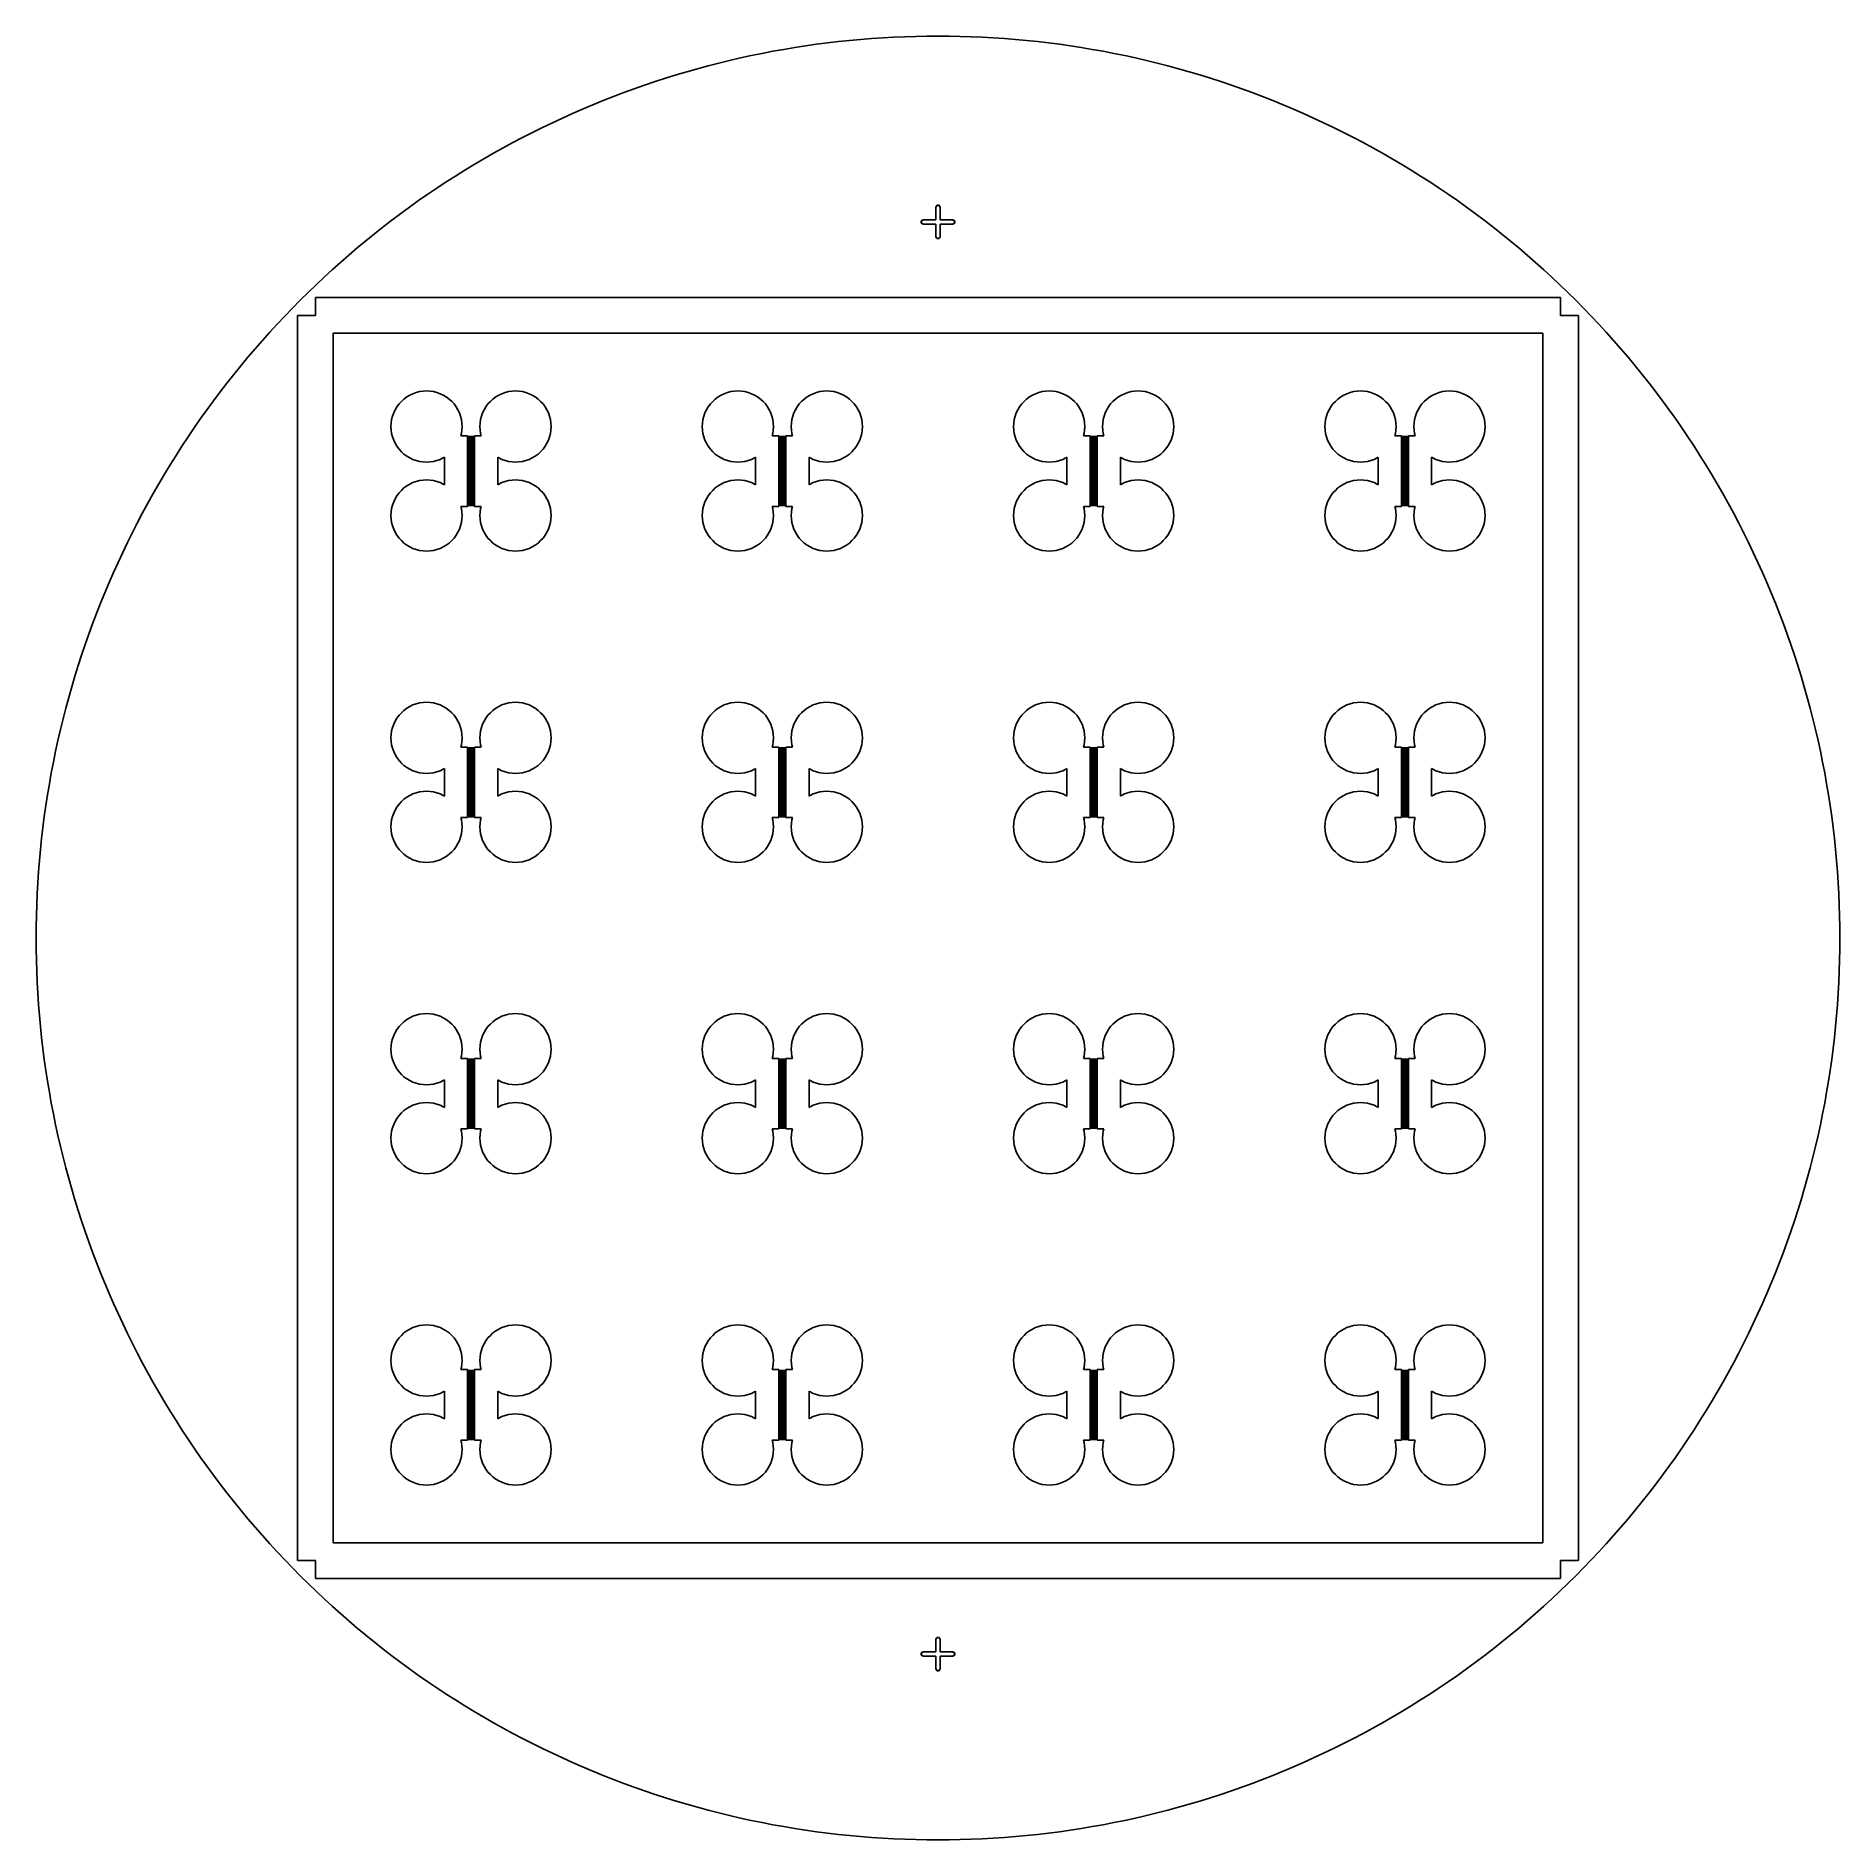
# Model space of a CAD drawing. Extents: x -18 to 83, y -18 to 83.
import ezdxf

# ---------------------------------------------------------------- set-up
doc = ezdxf.new("R2010")
doc.units = 0

msp = doc.modelspace()

# ---------------------------------------------------------------- linework, layer by layer
for p, q in [((23.5822, 82.2036), (22.9699, 82.0934)), ((24.1959, 82.3062), (23.5822, 82.2036)), ((24.8108, 82.4012), (24.1959, 82.3062)), ((25.4268, 82.4888), (24.8108, 82.4012)), ((26.0438, 82.5687), (25.4268, 82.4888)), ((26.6617, 82.6411), (26.0438, 82.5687)), ((27.2805, 82.7059), (26.6617, 82.6411)), ((27.9001, 82.763), (27.2805, 82.7059)), ((28.5203, 82.8126), (27.9001, 82.763)), ((29.141, 82.8546), (28.5203, 82.8126)), ((29.7623, 82.8889), (29.141, 82.8546)), ((30.3839, 82.9156), (29.7623, 82.8889)), ((31.0058, 82.9347), (30.3839, 82.9156)), ((31.6278, 82.9462), (31.0058, 82.9347)), ((32.25, 82.95), (31.6278, 82.9462)), ((32.8722, 82.9462), (32.25, 82.95)), ((33.4942, 82.9347), (32.8722, 82.9462)), ((34.1161, 82.9156), (33.4942, 82.9347)), ((34.7377, 82.8889), (34.1161, 82.9156)), ((35.3589, 82.8546), (34.7377, 82.8889)), ((35.9797, 82.8126), (35.3589, 82.8546)), ((36.5999, 82.763), (35.9797, 82.8126)), ((37.2195, 82.7059), (36.5999, 82.763)), ((37.8383, 82.6411), (37.2195, 82.7059)), ((38.4562, 82.5687), (37.8383, 82.6411)), ((39.0732, 82.4888), (38.4562, 82.5687)), ((39.6892, 82.4012), (39.0732, 82.4888)), ((40.3041, 82.3062), (39.6892, 82.4012)), ((40.9178, 82.2036), (40.3041, 82.3062)), ((41.5301, 82.0934), (40.9178, 82.2036)), ((19.3283, 81.2757), (18.7277, 81.1134)), ((19.9309, 81.4306), (19.3283, 81.2757)), ((20.5353, 81.578), (19.9309, 81.4306)), ((21.1416, 81.7181), (20.5353, 81.578)), ((21.7495, 81.8507), (21.1416, 81.7181)), ((22.3589, 81.9758), (21.7495, 81.8507)), ((22.9699, 82.0934), (22.3589, 81.9758)), ((42.1411, 81.9758), (41.5301, 82.0934)), ((42.7505, 81.8507), (42.1411, 81.9758)), ((43.3584, 81.7181), (42.7505, 81.8507)), ((43.9646, 81.578), (43.3584, 81.7181)), ((44.5691, 81.4306), (43.9646, 81.578)), ((45.1717, 81.2757), (44.5691, 81.4306)), ((45.7723, 81.1134), (45.1717, 81.2757)), ((15.7568, 80.1923), (15.1697, 79.9863)), ((16.3463, 80.3911), (15.7568, 80.1923)), ((16.9383, 80.5826), (16.3463, 80.3911)), ((17.5326, 80.7669), (16.9383, 80.5826)), ((18.129, 80.9438), (17.5326, 80.7669)), ((18.7277, 81.1134), (18.129, 80.9438)), ((46.3709, 80.9438), (45.7723, 81.1134)), ((46.9674, 80.7669), (46.3709, 80.9438)), ((47.5617, 80.5826), (46.9674, 80.7669)), ((48.1537, 80.3911), (47.5617, 80.5826)), ((48.7432, 80.1923), (48.1537, 80.3911)), ((49.3303, 79.9863), (48.7432, 80.1923)), ((13.4242, 79.3253), (12.8479, 79.0907)), ((14.0033, 79.5527), (13.4242, 79.3253)), ((14.5852, 79.7731), (14.0033, 79.5527)), ((15.1697, 79.9863), (14.5852, 79.7731)), ((49.9148, 79.7731), (49.3303, 79.9863)), ((50.4967, 79.5527), (49.9148, 79.7731)), ((51.0758, 79.3253), (50.4967, 79.5527)), ((51.652, 79.0907), (51.0758, 79.3253)), ((10.573, 78.0822), (10.0121, 77.8128)), ((11.137, 78.3448), (10.573, 78.0822)), ((11.7043, 78.6004), (11.137, 78.3448)), ((12.2746, 78.8491), (11.7043, 78.6004)), ((12.8479, 79.0907), (12.2746, 78.8491)), ((52.2254, 78.8491), (51.652, 79.0907)), ((52.7957, 78.6004), (52.2254, 78.8491)), ((53.363, 78.3448), (52.7957, 78.6004)), ((53.927, 78.0822), (53.363, 78.3448)), ((54.4878, 77.8128), (53.927, 78.0822)), ((8.90068, 77.2533), (8.35017, 76.9634)), ((9.4547, 77.5365), (8.90068, 77.2533)), ((10.0121, 77.8128), (9.4547, 77.5365)), ((55.0453, 77.5365), (54.4878, 77.8128)), ((55.5993, 77.2533), (55.0453, 77.5365)), ((56.1498, 76.9634), (55.5993, 77.2533)), ((6.7206, 76.0534), (6.18498, 75.7368)), ((7.26006, 76.3634), (6.7206, 76.0534)), ((7.80327, 76.6667), (7.26006, 76.3634)), ((8.35017, 76.9634), (7.80327, 76.6667)), ((56.6967, 76.6667), (56.1498, 76.9634)), ((57.2399, 76.3634), (56.6967, 76.6667)), ((57.7794, 76.0534), (57.2399, 76.3634)), ((58.315, 75.7368), (57.7794, 76.0534)), ((5.12561, 75.0841), (4.60202, 74.748)), ((5.65329, 75.4137), (5.12561, 75.0841)), ((6.18498, 75.7368), (5.65329, 75.4137)), ((58.8467, 75.4137), (58.315, 75.7368)), ((59.3744, 75.0841), (58.8467, 75.4137)), ((59.898, 74.748), (59.3744, 75.0841)), ((3.56738, 74.0567), (3.05652, 73.7015)), ((4.08258, 74.4055), (3.56738, 74.0567)), ((4.60202, 74.748), (4.08258, 74.4055)), ((60.4174, 74.4055), (59.898, 74.748)), ((60.9326, 74.0567), (60.4174, 74.4055)), ((61.4435, 73.7015), (60.9326, 74.0567)), ((2.55003, 73.3402), (2.04803, 72.9726)), ((3.05652, 73.7015), (2.55003, 73.3402)), ((32.125, 72.625), (32.125, 73.375)), ((32.125, 73.375), (32.1875, 73.375)), ((32.1875, 73.375), (32.1875, 73.4375)), ((32.1875, 73.4375), (32.3125, 73.4375)), ((32.3125, 73.4375), (32.3125, 73.375)), ((32.3125, 73.375), (32.375, 73.375)), ((32.375, 73.375), (32.375, 72.625)), ((61.95, 73.3402), (61.4435, 73.7015)), ((62.452, 72.9726), (61.95, 73.3402)), ((1.05775, 72.2192), (0.56961, 71.8334)), ((1.55058, 72.5989), (1.05775, 72.2192)), ((2.04803, 72.9726), (1.55058, 72.5989)), ((31.3125, 72.4375), (31.3125, 72.5625)), ((31.3125, 72.5625), (31.375, 72.5625)), ((31.375, 72.4375), (31.3125, 72.4375)), ((31.375, 72.5625), (31.375, 72.625)), ((31.375, 72.625), (32.125, 72.625)), ((31.375, 72.375), (31.375, 72.4375)), ((32.125, 72.375), (31.375, 72.375)), ((32.125, 71.625), (32.125, 72.375)), ((32.375, 72.625), (33.125, 72.625)), ((33.125, 72.375), (32.375, 72.375)), ((32.375, 72.375), (32.375, 71.625)), ((33.125, 72.625), (33.125, 72.5625)), ((33.125, 72.5625), (33.1875, 72.5625)), ((33.1875, 72.4375), (33.125, 72.4375)), ((33.125, 72.4375), (33.125, 72.375)), ((33.1875, 72.5625), (33.1875, 72.4375)), ((62.9494, 72.5989), (62.452, 72.9726)), ((63.4422, 72.2192), (62.9494, 72.5989)), ((63.9304, 71.8334), (63.4422, 72.2192)), ((-0.39226, 71.044), (-0.86586, 70.6405)), ((0.08626, 71.4416), (-0.39226, 71.044)), ((0.56961, 71.8334), (0.08626, 71.4416)), ((32.1875, 71.625), (32.125, 71.625)), ((32.1875, 71.5625), (32.1875, 71.625)), ((32.3125, 71.5625), (32.1875, 71.5625)), ((32.375, 71.625), (32.3125, 71.625)), ((32.3125, 71.625), (32.3125, 71.5625)), ((64.4137, 71.4416), (63.9304, 71.8334)), ((64.8923, 71.044), (64.4137, 71.4416)), ((65.3659, 70.6405), (64.8923, 71.044)), ((-1.33447, 70.2312), (-1.79803, 69.8162)), ((-0.86586, 70.6405), (-1.33447, 70.2312)), ((65.8345, 70.2312), (65.3659, 70.6405)), ((66.298, 69.8162), (65.8345, 70.2312)), ((-2.7097, 68.9693), (-3.15767, 68.5376)), ((-2.25647, 69.3956), (-2.7097, 68.9693)), ((-1.79803, 69.8162), (-2.25647, 69.3956)), ((66.7565, 69.3956), (66.298, 69.8162)), ((67.2097, 68.9693), (66.7565, 69.3956)), ((67.6577, 68.5376), (67.2097, 68.9693)), ((-3.60031, 68.1003), (-4.03755, 67.6577)), ((-3.15767, 68.5376), (-3.60031, 68.1003)), ((-2.75, 67.25), (-2.75, 68.25)), ((-2.75, 68.25), (67.25, 68.25)), ((67.25, 68.25), (67.25, 67.25)), ((68.1003, 68.1003), (67.6577, 68.5376)), ((68.5376, 67.6577), (68.1003, 68.1003)), ((-4.46931, 67.2097), (-4.89557, 66.7565)), ((-4.03755, 67.6577), (-4.46931, 67.2097)), ((-3.75, -2.75), (-3.75, 67.25)), ((-3.75, 67.25), (-2.75, 67.25)), ((67.25, 67.25), (68.25, 67.25)), ((68.25, 67.25), (68.25, -2.75)), ((68.9693, 67.2097), (68.5376, 67.6577)), ((69.3956, 66.7565), (68.9693, 67.2097)), ((-5.31621, 66.298), (-5.7312, 65.8345)), ((-4.89557, 66.7565), (-5.31621, 66.298)), ((66.25, 66.25), (-1.75, 66.25)), ((-1.75, 66.25), (-1.75, -1.75)), ((66.25, -1.75), (66.25, 66.25)), ((69.8162, 66.298), (69.3956, 66.7565)), ((70.2312, 65.8345), (69.8162, 66.298)), ((-6.14049, 65.3659), (-6.54398, 64.8923)), ((-5.7312, 65.8345), (-6.14049, 65.3659)), ((70.6405, 65.3659), (70.2312, 65.8345)), ((71.044, 64.8923), (70.6405, 65.3659)), ((-7.33337, 63.9304), (-7.71916, 63.4422)), ((-6.94162, 64.4137), (-7.33337, 63.9304)), ((-6.54398, 64.8923), (-6.94162, 64.4137)), ((71.4416, 64.4137), (71.044, 64.8923)), ((71.8334, 63.9304), (71.4416, 64.4137)), ((72.2192, 63.4422), (71.8334, 63.9304)), ((-8.09892, 62.9494), (-8.47261, 62.452)), ((-7.71916, 63.4422), (-8.09892, 62.9494)), ((2.73463, 62.8477), (2.91943, 62.9139)), ((2.91943, 62.9139), (3.10983, 62.9616)), ((3.10983, 62.9616), (3.30397, 62.9904)), ((3.30397, 62.9904), (3.5, 63)), ((3.5, 63), (3.69604, 62.9904)), ((3.69604, 62.9904), (3.89018, 62.9616)), ((3.89018, 62.9616), (4.08058, 62.9139)), ((4.08058, 62.9139), (4.26538, 62.8477)), ((7.73462, 62.8477), (7.91942, 62.9139)), ((7.91942, 62.9139), (8.10982, 62.9616)), ((8.10982, 62.9616), (8.30396, 62.9904)), ((8.30396, 62.9904), (8.5, 63)), ((8.5, 63), (8.69603, 62.9904)), ((8.69603, 62.9904), (8.89017, 62.9616)), ((8.89017, 62.9616), (9.08057, 62.9139)), ((9.08057, 62.9139), (9.26537, 62.8477)), ((20.2346, 62.8477), (20.4194, 62.9139)), ((20.4194, 62.9139), (20.6098, 62.9616)), ((20.6098, 62.9616), (20.804, 62.9904)), ((20.804, 62.9904), (21, 63)), ((21, 63), (21.196, 62.9904)), ((21.196, 62.9904), (21.3902, 62.9616)), ((21.3902, 62.9616), (21.5806, 62.9139)), ((21.5806, 62.9139), (21.7654, 62.8477)), ((25.2346, 62.8477), (25.4194, 62.9139)), ((25.4194, 62.9139), (25.6098, 62.9616)), ((25.6098, 62.9616), (25.804, 62.9904)), ((25.804, 62.9904), (26, 63)), ((26, 63), (26.196, 62.9904)), ((26.196, 62.9904), (26.3902, 62.9616)), ((26.3902, 62.9616), (26.5806, 62.9139)), ((26.5806, 62.9139), (26.7654, 62.8477)), ((37.7346, 62.8477), (37.9194, 62.9139)), ((37.9194, 62.9139), (38.1098, 62.9616)), ((38.1098, 62.9616), (38.304, 62.9904)), ((38.304, 62.9904), (38.5, 63)), ((38.5, 63), (38.696, 62.9904)), ((38.696, 62.9904), (38.8902, 62.9616)), ((38.8902, 62.9616), (39.0806, 62.9139)), ((39.0806, 62.9139), (39.2654, 62.8477)), ((42.7346, 62.8477), (42.9194, 62.9139)), ((42.9194, 62.9139), (43.1098, 62.9616)), ((43.1098, 62.9616), (43.304, 62.9904)), ((43.304, 62.9904), (43.5, 63)), ((43.5, 63), (43.696, 62.9904)), ((43.696, 62.9904), (43.8902, 62.9616)), ((43.8902, 62.9616), (44.0806, 62.9139)), ((44.0806, 62.9139), (44.2654, 62.8477)), ((55.2346, 62.8477), (55.4194, 62.9139)), ((55.4194, 62.9139), (55.6098, 62.9616)), ((55.6098, 62.9616), (55.804, 62.9904)), ((55.804, 62.9904), (56, 63)), ((56, 63), (56.196, 62.9904)), ((56.196, 62.9904), (56.3902, 62.9616)), ((56.3902, 62.9616), (56.5806, 62.9139)), ((56.5806, 62.9139), (56.7654, 62.8477)), ((60.2346, 62.8477), (60.4194, 62.9139)), ((60.4194, 62.9139), (60.6098, 62.9616)), ((60.6098, 62.9616), (60.804, 62.9904)), ((60.804, 62.9904), (61, 63)), ((61, 63), (61.196, 62.9904)), ((61.196, 62.9904), (61.3902, 62.9616)), ((61.3902, 62.9616), (61.5806, 62.9139)), ((61.5806, 62.9139), (61.7654, 62.8477)), ((72.5989, 62.9494), (72.2192, 63.4422)), ((72.9726, 62.452), (72.5989, 62.9494)), ((-8.84018, 61.95), (-9.20154, 61.4435)), ((-8.47261, 62.452), (-8.84018, 61.95)), ((1.65225, 61.7654), (1.73616, 61.9428)), ((1.73616, 61.9428), (1.83707, 62.1111)), ((1.83707, 62.1111), (1.95398, 62.2688)), ((1.95398, 62.2688), (2.0858, 62.4142)), ((2.0858, 62.4142), (2.23122, 62.546)), ((2.23122, 62.546), (2.38887, 62.6629)), ((2.38887, 62.6629), (2.55722, 62.7638)), ((2.55722, 62.7638), (2.73463, 62.8477)), ((4.26538, 62.8477), (4.44279, 62.7638)), ((4.44279, 62.7638), (4.61115, 62.6629)), ((4.61115, 62.6629), (4.7688, 62.546)), ((4.7688, 62.546), (4.91422, 62.4142)), ((4.91422, 62.4142), (5.04604, 62.2688)), ((5.04604, 62.2688), (5.16295, 62.1111)), ((5.16295, 62.1111), (5.26385, 61.9428)), ((5.26385, 61.9428), (5.34776, 61.7654)), ((6.65224, 61.7654), (6.73615, 61.9428)), ((6.73615, 61.9428), (6.83705, 62.1111)), ((6.83705, 62.1111), (6.95396, 62.2688)), ((6.95396, 62.2688), (7.08578, 62.4142)), ((7.08578, 62.4142), (7.2312, 62.546)), ((7.2312, 62.546), (7.38885, 62.6629)), ((7.38885, 62.6629), (7.55721, 62.7638)), ((7.55721, 62.7638), (7.73462, 62.8477)), ((9.26537, 62.8477), (9.44278, 62.7638)), ((9.44278, 62.7638), (9.61113, 62.6629)), ((9.61113, 62.6629), (9.76878, 62.546)), ((9.76878, 62.546), (9.9142, 62.4142)), ((9.9142, 62.4142), (10.046, 62.2688)), ((10.046, 62.2688), (10.1629, 62.1111)), ((10.1629, 62.1111), (10.2638, 61.9428)), ((10.2638, 61.9428), (10.3477, 61.7654)), ((19.1523, 61.7654), (19.2362, 61.9428)), ((19.2362, 61.9428), (19.3371, 62.1111)), ((19.3371, 62.1111), (19.454, 62.2688)), ((19.454, 62.2688), (19.5858, 62.4142)), ((19.5858, 62.4142), (19.7312, 62.546)), ((19.7312, 62.546), (19.8889, 62.6629)), ((19.8889, 62.6629), (20.0572, 62.7638)), ((20.0572, 62.7638), (20.2346, 62.8477)), ((21.7654, 62.8477), (21.9428, 62.7638)), ((21.9428, 62.7638), (22.1111, 62.6629)), ((22.1111, 62.6629), (22.2688, 62.546)), ((22.2688, 62.546), (22.4142, 62.4142)), ((22.4142, 62.4142), (22.546, 62.2688)), ((22.546, 62.2688), (22.6629, 62.1111)), ((22.6629, 62.1111), (22.7639, 61.9428)), ((22.7639, 61.9428), (22.8478, 61.7654)), ((24.1522, 61.7654), (24.2361, 61.9428)), ((24.2361, 61.9428), (24.3371, 62.1111)), ((24.3371, 62.1111), (24.454, 62.2688)), ((24.454, 62.2688), (24.5858, 62.4142)), ((24.5858, 62.4142), (24.7312, 62.546)), ((24.7312, 62.546), (24.8889, 62.6629)), ((24.8889, 62.6629), (25.0572, 62.7638)), ((25.0572, 62.7638), (25.2346, 62.8477)), ((26.7654, 62.8477), (26.9428, 62.7638)), ((26.9428, 62.7638), (27.1111, 62.6629)), ((27.1111, 62.6629), (27.2688, 62.546)), ((27.2688, 62.546), (27.4142, 62.4142)), ((27.4142, 62.4142), (27.546, 62.2688)), ((27.546, 62.2688), (27.6629, 62.1111)), ((27.6629, 62.1111), (27.7638, 61.9428)), ((27.7638, 61.9428), (27.8477, 61.7654)), ((36.6523, 61.7654), (36.7362, 61.9428)), ((36.7362, 61.9428), (36.8371, 62.1111)), ((36.8371, 62.1111), (36.954, 62.2688)), ((36.954, 62.2688), (37.0858, 62.4142)), ((37.0858, 62.4142), (37.2312, 62.546)), ((37.2312, 62.546), (37.3889, 62.6629)), ((37.3889, 62.6629), (37.5572, 62.7638)), ((37.5572, 62.7638), (37.7346, 62.8477)), ((39.2654, 62.8477), (39.4428, 62.7638)), ((39.4428, 62.7638), (39.6111, 62.6629)), ((39.6111, 62.6629), (39.7688, 62.546)), ((39.7688, 62.546), (39.9142, 62.4142)), ((39.9142, 62.4142), (40.046, 62.2688)), ((40.046, 62.2688), (40.1629, 62.1111)), ((40.1629, 62.1111), (40.2639, 61.9428)), ((40.2639, 61.9428), (40.3478, 61.7654)), ((41.6522, 61.7654), (41.7361, 61.9428)), ((41.7361, 61.9428), (41.8371, 62.1111)), ((41.8371, 62.1111), (41.954, 62.2688)), ((41.954, 62.2688), (42.0858, 62.4142)), ((42.0858, 62.4142), (42.2312, 62.546)), ((42.2312, 62.546), (42.3889, 62.6629)), ((42.3889, 62.6629), (42.5572, 62.7638)), ((42.5572, 62.7638), (42.7346, 62.8477)), ((44.2654, 62.8477), (44.4428, 62.7638)), ((44.4428, 62.7638), (44.6111, 62.6629)), ((44.6111, 62.6629), (44.7688, 62.546)), ((44.7688, 62.546), (44.9142, 62.4142)), ((44.9142, 62.4142), (45.046, 62.2688)), ((45.046, 62.2688), (45.1629, 62.1111)), ((45.1629, 62.1111), (45.2638, 61.9428)), ((45.2638, 61.9428), (45.3477, 61.7654)), ((54.1523, 61.7654), (54.2362, 61.9428)), ((54.2362, 61.9428), (54.3371, 62.1111)), ((54.3371, 62.1111), (54.454, 62.2688)), ((54.454, 62.2688), (54.5858, 62.4142)), ((54.5858, 62.4142), (54.7312, 62.546)), ((54.7312, 62.546), (54.8889, 62.6629)), ((54.8889, 62.6629), (55.0572, 62.7638)), ((55.0572, 62.7638), (55.2346, 62.8477)), ((56.7654, 62.8477), (56.9428, 62.7638)), ((56.9428, 62.7638), (57.1111, 62.6629)), ((57.1111, 62.6629), (57.2688, 62.546)), ((57.2688, 62.546), (57.4142, 62.4142)), ((57.4142, 62.4142), (57.546, 62.2688)), ((57.546, 62.2688), (57.6629, 62.1111)), ((57.6629, 62.1111), (57.7639, 61.9428)), ((57.7639, 61.9428), (57.8478, 61.7654)), ((59.1522, 61.7654), (59.2361, 61.9428)), ((59.2361, 61.9428), (59.3371, 62.1111)), ((59.3371, 62.1111), (59.454, 62.2688)), ((59.454, 62.2688), (59.5858, 62.4142)), ((59.5858, 62.4142), (59.7312, 62.546)), ((59.7312, 62.546), (59.8889, 62.6629)), ((59.8889, 62.6629), (60.0572, 62.7638)), ((60.0572, 62.7638), (60.2346, 62.8477)), ((61.7654, 62.8477), (61.9428, 62.7638)), ((61.9428, 62.7638), (62.1111, 62.6629)), ((62.1111, 62.6629), (62.2688, 62.546)), ((62.2688, 62.546), (62.4142, 62.4142)), ((62.4142, 62.4142), (62.546, 62.2688)), ((62.546, 62.2688), (62.6629, 62.1111)), ((62.6629, 62.1111), (62.7638, 61.9428)), ((62.7638, 61.9428), (62.8477, 61.7654)), ((73.3402, 61.95), (72.9726, 62.452)), ((73.7015, 61.4435), (73.3402, 61.95)), ((-9.55667, 60.9326), (-9.9055, 60.4174)), ((-9.20154, 61.4435), (-9.55667, 60.9326)), ((1.5, 61), (1.50964, 61.196)), ((1.50964, 60.804), (1.5, 61)), ((1.50964, 61.196), (1.53844, 61.3902)), ((1.53844, 61.3902), (1.58612, 61.5806)), ((1.58612, 61.5806), (1.65225, 61.7654)), ((5.34776, 61.7654), (5.41389, 61.5806)), ((5.41389, 61.5806), (5.46158, 61.3902)), ((5.46158, 61.3902), (5.49037, 61.196)), ((5.49037, 61.196), (5.5, 61)), ((5.5, 61), (5.49037, 60.804)), ((6.5, 61), (6.50963, 61.196)), ((6.50963, 60.804), (6.5, 61)), ((6.50963, 61.196), (6.53842, 61.3902)), ((6.53842, 61.3902), (6.58611, 61.5806)), ((6.58611, 61.5806), (6.65224, 61.7654)), ((10.3477, 61.7654), (10.4139, 61.5806)), ((10.4139, 61.5806), (10.4616, 61.3902)), ((10.4616, 61.3902), (10.4904, 61.196)), ((10.4904, 61.196), (10.5, 61)), ((10.5, 61), (10.4904, 60.804)), ((19, 61), (19.0096, 61.196)), ((19.0096, 60.804), (19, 61)), ((19.0096, 61.196), (19.0384, 61.3902)), ((19.0384, 61.3902), (19.0861, 61.5806)), ((19.0861, 61.5806), (19.1523, 61.7654)), ((22.8478, 61.7654), (22.9139, 61.5806)), ((22.9139, 61.5806), (22.9616, 61.3902)), ((22.9616, 61.3902), (22.9904, 61.196)), ((22.9904, 61.196), (23, 61)), ((23, 61), (22.9904, 60.804)), ((24, 61), (24.0096, 61.196)), ((24.0096, 60.804), (24, 61)), ((24.0096, 61.196), (24.0384, 61.3902)), ((24.0384, 61.3902), (24.0861, 61.5806)), ((24.0861, 61.5806), (24.1522, 61.7654)), ((27.8477, 61.7654), (27.9139, 61.5806)), ((27.9139, 61.5806), (27.9616, 61.3902)), ((27.9616, 61.3902), (27.9904, 61.196)), ((27.9904, 61.196), (28, 61)), ((28, 61), (27.9904, 60.804)), ((36.5, 61), (36.5096, 61.196)), ((36.5096, 60.804), (36.5, 61)), ((36.5096, 61.196), (36.5384, 61.3902)), ((36.5384, 61.3902), (36.5861, 61.5806)), ((36.5861, 61.5806), (36.6523, 61.7654)), ((40.3478, 61.7654), (40.4139, 61.5806)), ((40.4139, 61.5806), (40.4616, 61.3902)), ((40.4616, 61.3902), (40.4904, 61.196)), ((40.4904, 61.196), (40.5, 61)), ((40.5, 61), (40.4904, 60.804)), ((41.5, 61), (41.5096, 61.196)), ((41.5096, 60.804), (41.5, 61)), ((41.5096, 61.196), (41.5384, 61.3902)), ((41.5384, 61.3902), (41.5861, 61.5806)), ((41.5861, 61.5806), (41.6522, 61.7654)), ((45.3477, 61.7654), (45.4139, 61.5806)), ((45.4139, 61.5806), (45.4616, 61.3902)), ((45.4616, 61.3902), (45.4904, 61.196)), ((45.4904, 61.196), (45.5, 61)), ((45.5, 61), (45.4904, 60.804)), ((54, 61), (54.0096, 61.196)), ((54.0096, 60.804), (54, 61)), ((54.0096, 61.196), (54.0384, 61.3902)), ((54.0384, 61.3902), (54.0861, 61.5806)), ((54.0861, 61.5806), (54.1523, 61.7654)), ((57.8478, 61.7654), (57.9139, 61.5806)), ((57.9139, 61.5806), (57.9616, 61.3902)), ((57.9616, 61.3902), (57.9904, 61.196)), ((57.9904, 61.196), (58, 61)), ((58, 61), (57.9904, 60.804)), ((59, 61), (59.0096, 61.196)), ((59.0096, 60.804), (59, 61)), ((59.0096, 61.196), (59.0384, 61.3902)), ((59.0384, 61.3902), (59.0861, 61.5806)), ((59.0861, 61.5806), (59.1522, 61.7654)), ((62.8477, 61.7654), (62.9139, 61.5806)), ((62.9139, 61.5806), (62.9616, 61.3902)), ((62.9616, 61.3902), (62.9904, 61.196)), ((62.9904, 61.196), (63, 61)), ((63, 61), (62.9904, 60.804)), ((74.0567, 60.9326), (73.7015, 61.4435)), ((74.4055, 60.4174), (74.0567, 60.9326)), ((-10.248, 59.898), (-10.5841, 59.3744)), ((-9.9055, 60.4174), (-10.248, 59.898)), ((1.53844, 60.6098), (1.50964, 60.804)), ((1.58612, 60.4194), (1.53844, 60.6098)), ((1.65225, 60.2346), (1.58612, 60.4194)), ((1.73616, 60.0572), (1.65225, 60.2346)), ((1.83707, 59.8889), (1.73616, 60.0572)), ((1.95398, 59.7312), (1.83707, 59.8889)), ((5.46158, 60.6098), (5.43031, 60.485)), ((5.43031, 60.485), (5.8, 60.485)), ((5.49037, 60.804), (5.46158, 60.6098)), ((5.8, 60.485), (5.8, 60.445)), ((5.8, 60.445), (6.2, 60.445)), ((6.2, 60.435), (5.8, 60.435)), ((5.8, 60.435), (5.8, 60.405)), ((5.8, 60.405), (6.2, 60.405)), ((6.2, 60.395), (5.8, 60.395)), ((5.8, 60.395), (5.8, 60.365)), ((5.8, 60.365), (6.2, 60.365)), ((6.2, 60.355), (5.8, 60.355)), ((5.8, 60.355), (5.8, 60.325)), ((5.8, 60.325), (6.2, 60.325)), ((6.2, 60.315), (5.8, 60.315)), ((5.8, 60.315), (5.8, 60.285)), ((5.8, 60.285), (6.2, 60.285)), ((6.2, 60.275), (5.8, 60.275)), ((5.8, 60.275), (5.8, 60.245)), ((5.8, 60.245), (6.2, 60.245)), ((6.2, 60.235), (5.8, 60.235)), ((5.8, 60.235), (5.8, 60.205)), ((5.8, 60.205), (6.2, 60.205)), ((6.2, 60.195), (5.8, 60.195)), ((5.8, 60.195), (5.8, 60.165)), ((5.8, 60.165), (6.2, 60.165)), ((6.2, 60.155), (5.8, 60.155)), ((5.8, 60.155), (5.8, 60.125)), ((5.8, 60.125), (6.2, 60.125)), ((6.2, 60.115), (5.8, 60.115)), ((5.8, 60.115), (5.8, 60.085)), ((5.8, 60.085), (6.2, 60.085)), ((6.2, 60.075), (5.8, 60.075)), ((5.8, 60.075), (5.8, 60.045)), ((5.8, 60.045), (6.2, 60.045)), ((6.2, 60.035), (5.8, 60.035)), ((5.8, 60.035), (5.8, 60.005)), ((5.8, 60.005), (6.2, 60.005)), ((6.2, 59.995), (5.8, 59.995)), ((5.8, 59.995), (5.8, 59.965)), ((5.8, 59.965), (6.2, 59.965)), ((6.2, 59.955), (5.8, 59.955)), ((5.8, 59.955), (5.8, 59.925)), ((5.8, 59.925), (6.2, 59.925)), ((6.2, 59.915), (5.8, 59.915)), ((5.8, 59.915), (5.8, 59.885)), ((5.8, 59.885), (6.2, 59.885)), ((6.2, 59.875), (5.8, 59.875)), ((5.8, 59.875), (5.8, 59.845)), ((5.8, 59.845), (6.2, 59.845)), ((6.2, 59.835), (5.8, 59.835)), ((5.8, 59.835), (5.8, 59.805)), ((6.2, 60.445), (6.2, 60.485)), ((6.2, 60.485), (6.56969, 60.485)), ((6.2, 60.405), (6.2, 60.435)), ((6.2, 60.365), (6.2, 60.395)), ((6.2, 60.325), (6.2, 60.355)), ((6.2, 60.285), (6.2, 60.315)), ((6.2, 60.245), (6.2, 60.275)), ((6.2, 60.205), (6.2, 60.235)), ((6.2, 60.165), (6.2, 60.195)), ((6.2, 60.125), (6.2, 60.155)), ((6.2, 60.085), (6.2, 60.115)), ((6.2, 60.045), (6.2, 60.075)), ((6.2, 60.005), (6.2, 60.035)), ((6.2, 59.965), (6.2, 59.995)), ((6.2, 59.925), (6.2, 59.955)), ((6.2, 59.885), (6.2, 59.915)), ((6.2, 59.845), (6.2, 59.875)), ((6.2, 59.805), (6.2, 59.835)), ((6.53842, 60.6098), (6.50963, 60.804)), ((6.56969, 60.485), (6.53842, 60.6098)), ((10.1629, 59.8889), (10.046, 59.7312)), ((10.2638, 60.0572), (10.1629, 59.8889)), ((10.3477, 60.2346), (10.2638, 60.0572)), ((10.4139, 60.4194), (10.3477, 60.2346)), ((10.4616, 60.6098), (10.4139, 60.4194)), ((10.4904, 60.804), (10.4616, 60.6098)), ((19.0384, 60.6098), (19.0096, 60.804)), ((19.0861, 60.4194), (19.0384, 60.6098)), ((19.1523, 60.2346), (19.0861, 60.4194)), ((19.2362, 60.0572), (19.1523, 60.2346)), ((19.3371, 59.8889), (19.2362, 60.0572)), ((19.454, 59.7312), (19.3371, 59.8889)), ((22.9616, 60.6098), (22.9303, 60.485)), ((22.9303, 60.485), (23.3, 60.485)), ((22.9904, 60.804), (22.9616, 60.6098)), ((23.3, 60.485), (23.3, 60.445)), ((23.3, 60.445), (23.7, 60.445)), ((23.7, 60.435), (23.3, 60.435)), ((23.3, 60.435), (23.3, 60.405)), ((23.3, 60.405), (23.7, 60.405)), ((23.7, 60.395), (23.3, 60.395)), ((23.3, 60.395), (23.3, 60.365)), ((23.3, 60.365), (23.7, 60.365)), ((23.7, 60.355), (23.3, 60.355)), ((23.3, 60.355), (23.3, 60.325)), ((23.3, 60.325), (23.7, 60.325)), ((23.7, 60.315), (23.3, 60.315)), ((23.3, 60.315), (23.3, 60.285)), ((23.3, 60.285), (23.7, 60.285)), ((23.7, 60.275), (23.3, 60.275)), ((23.3, 60.275), (23.3, 60.245)), ((23.3, 60.245), (23.7, 60.245)), ((23.7, 60.235), (23.3, 60.235)), ((23.3, 60.235), (23.3, 60.205)), ((23.3, 60.205), (23.7, 60.205)), ((23.7, 60.195), (23.3, 60.195)), ((23.3, 60.195), (23.3, 60.165)), ((23.3, 60.165), (23.7, 60.165)), ((23.7, 60.155), (23.3, 60.155)), ((23.3, 60.155), (23.3, 60.125)), ((23.3, 60.125), (23.7, 60.125)), ((23.7, 60.115), (23.3, 60.115)), ((23.3, 60.115), (23.3, 60.085)), ((23.3, 60.085), (23.7, 60.085)), ((23.7, 60.075), (23.3, 60.075)), ((23.3, 60.075), (23.3, 60.045)), ((23.3, 60.045), (23.7, 60.045)), ((23.7, 60.035), (23.3, 60.035)), ((23.3, 60.035), (23.3, 60.005)), ((23.3, 60.005), (23.7, 60.005)), ((23.7, 59.995), (23.3, 59.995)), ((23.3, 59.995), (23.3, 59.965)), ((23.3, 59.965), (23.7, 59.965)), ((23.7, 59.955), (23.3, 59.955)), ((23.3, 59.955), (23.3, 59.925)), ((23.3, 59.925), (23.7, 59.925)), ((23.7, 59.915), (23.3, 59.915)), ((23.3, 59.915), (23.3, 59.885)), ((23.3, 59.885), (23.7, 59.885)), ((23.7, 59.875), (23.3, 59.875)), ((23.3, 59.875), (23.3, 59.845)), ((23.3, 59.845), (23.7, 59.845)), ((23.7, 59.835), (23.3, 59.835)), ((23.3, 59.835), (23.3, 59.805)), ((23.7, 60.445), (23.7, 60.485)), ((23.7, 60.485), (24.0697, 60.485)), ((23.7, 60.405), (23.7, 60.435)), ((23.7, 60.365), (23.7, 60.395)), ((23.7, 60.325), (23.7, 60.355)), ((23.7, 60.285), (23.7, 60.315)), ((23.7, 60.245), (23.7, 60.275)), ((23.7, 60.205), (23.7, 60.235)), ((23.7, 60.165), (23.7, 60.195)), ((23.7, 60.125), (23.7, 60.155)), ((23.7, 60.085), (23.7, 60.115)), ((23.7, 60.045), (23.7, 60.075)), ((23.7, 60.005), (23.7, 60.035)), ((23.7, 59.965), (23.7, 59.995)), ((23.7, 59.925), (23.7, 59.955)), ((23.7, 59.885), (23.7, 59.915)), ((23.7, 59.845), (23.7, 59.875)), ((23.7, 59.805), (23.7, 59.835)), ((24.0384, 60.6098), (24.0096, 60.804)), ((24.0697, 60.485), (24.0384, 60.6098)), ((27.6629, 59.8889), (27.546, 59.7312)), ((27.7638, 60.0572), (27.6629, 59.8889)), ((27.8477, 60.2346), (27.7638, 60.0572)), ((27.9139, 60.4194), (27.8477, 60.2346)), ((27.9616, 60.6098), (27.9139, 60.4194)), ((27.9904, 60.804), (27.9616, 60.6098)), ((36.5384, 60.6098), (36.5096, 60.804)), ((36.5861, 60.4194), (36.5384, 60.6098)), ((36.6523, 60.2346), (36.5861, 60.4194)), ((36.7362, 60.0572), (36.6523, 60.2346)), ((36.8371, 59.8889), (36.7362, 60.0572)), ((36.954, 59.7312), (36.8371, 59.8889)), ((40.4616, 60.6098), (40.4303, 60.485)), ((40.4303, 60.485), (40.8, 60.485)), ((40.4904, 60.804), (40.4616, 60.6098)), ((40.8, 60.485), (40.8, 60.445)), ((40.8, 60.445), (41.2, 60.445)), ((41.2, 60.435), (40.8, 60.435)), ((40.8, 60.435), (40.8, 60.405)), ((40.8, 60.405), (41.2, 60.405)), ((41.2, 60.395), (40.8, 60.395)), ((40.8, 60.395), (40.8, 60.365)), ((40.8, 60.365), (41.2, 60.365)), ((41.2, 60.355), (40.8, 60.355)), ((40.8, 60.355), (40.8, 60.325)), ((40.8, 60.325), (41.2, 60.325)), ((41.2, 60.315), (40.8, 60.315)), ((40.8, 60.315), (40.8, 60.285)), ((40.8, 60.285), (41.2, 60.285)), ((41.2, 60.275), (40.8, 60.275)), ((40.8, 60.275), (40.8, 60.245)), ((40.8, 60.245), (41.2, 60.245)), ((41.2, 60.235), (40.8, 60.235)), ((40.8, 60.235), (40.8, 60.205)), ((40.8, 60.205), (41.2, 60.205)), ((41.2, 60.195), (40.8, 60.195)), ((40.8, 60.195), (40.8, 60.165)), ((40.8, 60.165), (41.2, 60.165)), ((41.2, 60.155), (40.8, 60.155)), ((40.8, 60.155), (40.8, 60.125)), ((40.8, 60.125), (41.2, 60.125)), ((41.2, 60.115), (40.8, 60.115)), ((40.8, 60.115), (40.8, 60.085)), ((40.8, 60.085), (41.2, 60.085)), ((41.2, 60.075), (40.8, 60.075)), ((40.8, 60.075), (40.8, 60.045)), ((40.8, 60.045), (41.2, 60.045)), ((41.2, 60.035), (40.8, 60.035)), ((40.8, 60.035), (40.8, 60.005)), ((40.8, 60.005), (41.2, 60.005)), ((41.2, 59.995), (40.8, 59.995)), ((40.8, 59.995), (40.8, 59.965)), ((40.8, 59.965), (41.2, 59.965)), ((41.2, 59.955), (40.8, 59.955)), ((40.8, 59.955), (40.8, 59.925)), ((40.8, 59.925), (41.2, 59.925)), ((41.2, 59.915), (40.8, 59.915)), ((40.8, 59.915), (40.8, 59.885)), ((40.8, 59.885), (41.2, 59.885)), ((41.2, 59.875), (40.8, 59.875)), ((40.8, 59.875), (40.8, 59.845)), ((40.8, 59.845), (41.2, 59.845)), ((41.2, 59.835), (40.8, 59.835)), ((40.8, 59.835), (40.8, 59.805)), ((41.2, 60.445), (41.2, 60.485)), ((41.2, 60.485), (41.5697, 60.485)), ((41.2, 60.405), (41.2, 60.435)), ((41.2, 60.365), (41.2, 60.395)), ((41.2, 60.325), (41.2, 60.355)), ((41.2, 60.285), (41.2, 60.315)), ((41.2, 60.245), (41.2, 60.275)), ((41.2, 60.205), (41.2, 60.235)), ((41.2, 60.165), (41.2, 60.195)), ((41.2, 60.125), (41.2, 60.155)), ((41.2, 60.085), (41.2, 60.115)), ((41.2, 60.045), (41.2, 60.075)), ((41.2, 60.005), (41.2, 60.035)), ((41.2, 59.965), (41.2, 59.995)), ((41.2, 59.925), (41.2, 59.955)), ((41.2, 59.885), (41.2, 59.915)), ((41.2, 59.845), (41.2, 59.875)), ((41.2, 59.805), (41.2, 59.835)), ((41.5384, 60.6098), (41.5096, 60.804)), ((41.5697, 60.485), (41.5384, 60.6098)), ((45.1629, 59.8889), (45.046, 59.7312)), ((45.2638, 60.0572), (45.1629, 59.8889)), ((45.3477, 60.2346), (45.2638, 60.0572)), ((45.4139, 60.4194), (45.3477, 60.2346)), ((45.4616, 60.6098), (45.4139, 60.4194)), ((45.4904, 60.804), (45.4616, 60.6098)), ((54.0384, 60.6098), (54.0096, 60.804)), ((54.0861, 60.4194), (54.0384, 60.6098)), ((54.1523, 60.2346), (54.0861, 60.4194)), ((54.2362, 60.0572), (54.1523, 60.2346)), ((54.3371, 59.8889), (54.2362, 60.0572)), ((54.454, 59.7312), (54.3371, 59.8889)), ((57.9616, 60.6098), (57.9303, 60.485)), ((57.9303, 60.485), (58.3, 60.485)), ((57.9904, 60.804), (57.9616, 60.6098)), ((58.3, 60.485), (58.3, 60.445)), ((58.3, 60.445), (58.7, 60.445)), ((58.7, 60.435), (58.3, 60.435)), ((58.3, 60.435), (58.3, 60.405)), ((58.3, 60.405), (58.7, 60.405)), ((58.7, 60.395), (58.3, 60.395)), ((58.3, 60.395), (58.3, 60.365)), ((58.3, 60.365), (58.7, 60.365)), ((58.7, 60.355), (58.3, 60.355)), ((58.3, 60.355), (58.3, 60.325)), ((58.3, 60.325), (58.7, 60.325)), ((58.7, 60.315), (58.3, 60.315)), ((58.3, 60.315), (58.3, 60.285)), ((58.3, 60.285), (58.7, 60.285)), ((58.7, 60.275), (58.3, 60.275)), ((58.3, 60.275), (58.3, 60.245)), ((58.3, 60.245), (58.7, 60.245)), ((58.7, 60.235), (58.3, 60.235)), ((58.3, 60.235), (58.3, 60.205)), ((58.3, 60.205), (58.7, 60.205)), ((58.7, 60.195), (58.3, 60.195)), ((58.3, 60.195), (58.3, 60.165)), ((58.3, 60.165), (58.7, 60.165)), ((58.7, 60.155), (58.3, 60.155)), ((58.3, 60.155), (58.3, 60.125)), ((58.3, 60.125), (58.7, 60.125)), ((58.7, 60.115), (58.3, 60.115)), ((58.3, 60.115), (58.3, 60.085)), ((58.3, 60.085), (58.7, 60.085)), ((58.7, 60.075), (58.3, 60.075)), ((58.3, 60.075), (58.3, 60.045)), ((58.3, 60.045), (58.7, 60.045)), ((58.7, 60.035), (58.3, 60.035)), ((58.3, 60.035), (58.3, 60.005)), ((58.3, 60.005), (58.7, 60.005)), ((58.7, 59.995), (58.3, 59.995)), ((58.3, 59.995), (58.3, 59.965)), ((58.3, 59.965), (58.7, 59.965)), ((58.7, 59.955), (58.3, 59.955)), ((58.3, 59.955), (58.3, 59.925)), ((58.3, 59.925), (58.7, 59.925)), ((58.7, 59.915), (58.3, 59.915)), ((58.3, 59.915), (58.3, 59.885)), ((58.3, 59.885), (58.7, 59.885)), ((58.7, 59.875), (58.3, 59.875)), ((58.3, 59.875), (58.3, 59.845)), ((58.3, 59.845), (58.7, 59.845)), ((58.7, 59.835), (58.3, 59.835)), ((58.3, 59.835), (58.3, 59.805)), ((58.7, 60.445), (58.7, 60.485)), ((58.7, 60.485), (59.0697, 60.485)), ((58.7, 60.405), (58.7, 60.435)), ((58.7, 60.365), (58.7, 60.395)), ((58.7, 60.325), (58.7, 60.355)), ((58.7, 60.285), (58.7, 60.315)), ((58.7, 60.245), (58.7, 60.275)), ((58.7, 60.205), (58.7, 60.235)), ((58.7, 60.165), (58.7, 60.195)), ((58.7, 60.125), (58.7, 60.155)), ((58.7, 60.085), (58.7, 60.115)), ((58.7, 60.045), (58.7, 60.075)), ((58.7, 60.005), (58.7, 60.035)), ((58.7, 59.965), (58.7, 59.995)), ((58.7, 59.925), (58.7, 59.955)), ((58.7, 59.885), (58.7, 59.915)), ((58.7, 59.845), (58.7, 59.875)), ((58.7, 59.805), (58.7, 59.835)), ((59.0384, 60.6098), (59.0096, 60.804)), ((59.0697, 60.485), (59.0384, 60.6098)), ((62.6629, 59.8889), (62.546, 59.7312)), ((62.7638, 60.0572), (62.6629, 59.8889)), ((62.8477, 60.2346), (62.7638, 60.0572)), ((62.9139, 60.4194), (62.8477, 60.2346)), ((62.9616, 60.6098), (62.9139, 60.4194)), ((62.9904, 60.804), (62.9616, 60.6098)), ((74.748, 59.898), (74.4055, 60.4174)), ((75.0841, 59.3744), (74.748, 59.898)), ((-10.9137, 58.8467), (-11.2368, 58.315)), ((-10.5841, 59.3744), (-10.9137, 58.8467)), ((2.0858, 59.5858), (1.95398, 59.7312)), ((2.23122, 59.454), (2.0858, 59.5858)), ((2.38887, 59.3371), (2.23122, 59.454)), ((2.55722, 59.2361), (2.38887, 59.3371)), ((2.73463, 59.1522), (2.55722, 59.2361)), ((2.91943, 59.0861), (2.73463, 59.1522)), ((3.10983, 59.0384), (2.91943, 59.0861)), ((3.30397, 59.0096), (3.10983, 59.0384)), ((3.5, 59), (3.30397, 59.0096)), ((3.69604, 59.0096), (3.5, 59)), ((3.89018, 59.0384), (3.69604, 59.0096)), ((4.08058, 59.0861), (3.89018, 59.0384)), ((4.26538, 59.1522), (4.08058, 59.0861)), ((4.44279, 59.2361), (4.26538, 59.1522)), ((4.5, 59.2704), (4.44279, 59.2361)), ((4.5, 57.7296), (4.5, 59.2704)), ((5.8, 59.805), (6.2, 59.805)), ((6.2, 59.795), (5.8, 59.795)), ((5.8, 59.795), (5.8, 59.765)), ((5.8, 59.765), (6.2, 59.765)), ((6.2, 59.755), (5.8, 59.755)), ((5.8, 59.755), (5.8, 59.725)), ((5.8, 59.725), (6.2, 59.725)), ((6.2, 59.715), (5.8, 59.715)), ((5.8, 59.715), (5.8, 59.685)), ((5.8, 59.685), (6.2, 59.685)), ((6.2, 59.675), (5.8, 59.675)), ((5.8, 59.675), (5.8, 59.645)), ((5.8, 59.645), (6.2, 59.645)), ((6.2, 59.635), (5.8, 59.635)), ((5.8, 59.635), (5.8, 59.605)), ((5.8, 59.605), (6.2, 59.605)), ((6.2, 59.595), (5.8, 59.595)), ((5.8, 59.595), (5.8, 59.565)), ((5.8, 59.565), (6.2, 59.565)), ((6.2, 59.555), (5.8, 59.555)), ((5.8, 59.555), (5.8, 59.525)), ((5.8, 59.525), (6.2, 59.525)), ((6.2, 59.515), (5.8, 59.515)), ((5.8, 59.515), (5.8, 59.485)), ((5.8, 59.485), (6.2, 59.485)), ((6.2, 59.475), (5.8, 59.475)), ((5.8, 59.475), (5.8, 59.445)), ((5.8, 59.445), (6.2, 59.445)), ((6.2, 59.435), (5.8, 59.435)), ((5.8, 59.435), (5.8, 59.405)), ((5.8, 59.405), (6.2, 59.405)), ((6.2, 59.395), (5.8, 59.395)), ((5.8, 59.395), (5.8, 59.365)), ((5.8, 59.365), (6.2, 59.365)), ((6.2, 59.355), (5.8, 59.355)), ((5.8, 59.355), (5.8, 59.325)), ((5.8, 59.325), (6.2, 59.325)), ((6.2, 59.315), (5.8, 59.315)), ((5.8, 59.315), (5.8, 59.285)), ((5.8, 59.285), (6.2, 59.285)), ((6.2, 59.275), (5.8, 59.275)), ((5.8, 59.275), (5.8, 59.245)), ((5.8, 59.245), (6.2, 59.245)), ((6.2, 59.235), (5.8, 59.235)), ((5.8, 59.235), (5.8, 59.205)), ((5.8, 59.205), (6.2, 59.205)), ((6.2, 59.195), (5.8, 59.195)), ((5.8, 59.195), (5.8, 59.165)), ((5.8, 59.165), (6.2, 59.165)), ((6.2, 59.155), (5.8, 59.155)), ((5.8, 59.155), (5.8, 59.125)), ((5.8, 59.125), (6.2, 59.125)), ((6.2, 59.115), (5.8, 59.115)), ((5.8, 59.115), (5.8, 59.085)), ((5.8, 59.085), (6.2, 59.085)), ((6.2, 59.075), (5.8, 59.075)), ((5.8, 59.075), (5.8, 59.045)), ((5.8, 59.045), (6.2, 59.045)), ((6.2, 59.035), (5.8, 59.035)), ((5.8, 59.035), (5.8, 59.005)), ((5.8, 59.005), (6.2, 59.005)), ((6.2, 58.995), (5.8, 58.995)), ((5.8, 58.995), (5.8, 58.965)), ((5.8, 58.965), (6.2, 58.965)), ((6.2, 58.955), (5.8, 58.955)), ((5.8, 58.955), (5.8, 58.925)), ((5.8, 58.925), (6.2, 58.925)), ((6.2, 58.915), (5.8, 58.915)), ((5.8, 58.915), (5.8, 58.885)), ((5.8, 58.885), (6.2, 58.885)), ((6.2, 58.875), (5.8, 58.875)), ((5.8, 58.875), (5.8, 58.845)), ((5.8, 58.845), (6.2, 58.845)), ((6.2, 58.835), (5.8, 58.835)), ((5.8, 58.835), (5.8, 58.805)), ((6.2, 59.765), (6.2, 59.795)), ((6.2, 59.725), (6.2, 59.755)), ((6.2, 59.685), (6.2, 59.715)), ((6.2, 59.645), (6.2, 59.675)), ((6.2, 59.605), (6.2, 59.635)), ((6.2, 59.565), (6.2, 59.595)), ((6.2, 59.525), (6.2, 59.555)), ((6.2, 59.485), (6.2, 59.515)), ((6.2, 59.445), (6.2, 59.475)), ((6.2, 59.405), (6.2, 59.435)), ((6.2, 59.365), (6.2, 59.395)), ((6.2, 59.325), (6.2, 59.355)), ((6.2, 59.285), (6.2, 59.315)), ((6.2, 59.245), (6.2, 59.275)), ((6.2, 59.205), (6.2, 59.235)), ((6.2, 59.165), (6.2, 59.195)), ((6.2, 59.125), (6.2, 59.155)), ((6.2, 59.085), (6.2, 59.115)), ((6.2, 59.045), (6.2, 59.075)), ((6.2, 59.005), (6.2, 59.035)), ((6.2, 58.965), (6.2, 58.995)), ((6.2, 58.925), (6.2, 58.955)), ((6.2, 58.885), (6.2, 58.915)), ((6.2, 58.845), (6.2, 58.875)), ((6.2, 58.805), (6.2, 58.835)), ((7.55721, 59.2361), (7.5, 59.2704)), ((7.5, 59.2704), (7.5, 57.7296)), ((7.73462, 59.1522), (7.55721, 59.2361)), ((7.91942, 59.0861), (7.73462, 59.1522)), ((8.10982, 59.0384), (7.91942, 59.0861)), ((8.30396, 59.0096), (8.10982, 59.0384)), ((8.5, 59), (8.30396, 59.0096)), ((8.69603, 59.0096), (8.5, 59)), ((8.89017, 59.0384), (8.69603, 59.0096)), ((9.08057, 59.0861), (8.89017, 59.0384)), ((9.26537, 59.1522), (9.08057, 59.0861)), ((9.44278, 59.2361), (9.26537, 59.1522)), ((9.61113, 59.3371), (9.44278, 59.2361)), ((9.76878, 59.454), (9.61113, 59.3371)), ((9.9142, 59.5858), (9.76878, 59.454)), ((10.046, 59.7312), (9.9142, 59.5858)), ((19.5858, 59.5858), (19.454, 59.7312)), ((19.7312, 59.454), (19.5858, 59.5858)), ((19.8889, 59.3371), (19.7312, 59.454)), ((20.0572, 59.2361), (19.8889, 59.3371)), ((20.2346, 59.1522), (20.0572, 59.2361)), ((20.4194, 59.0861), (20.2346, 59.1522)), ((20.6098, 59.0384), (20.4194, 59.0861)), ((20.804, 59.0096), (20.6098, 59.0384)), ((21, 59), (20.804, 59.0096)), ((21.196, 59.0096), (21, 59)), ((21.3902, 59.0384), (21.196, 59.0096)), ((21.5806, 59.0861), (21.3902, 59.0384)), ((21.7654, 59.1522), (21.5806, 59.0861)), ((21.9428, 59.2361), (21.7654, 59.1522)), ((22, 59.2704), (21.9428, 59.2361)), ((22, 57.7296), (22, 59.2704)), ((23.3, 59.805), (23.7, 59.805)), ((23.7, 59.795), (23.3, 59.795)), ((23.3, 59.795), (23.3, 59.765)), ((23.3, 59.765), (23.7, 59.765)), ((23.7, 59.755), (23.3, 59.755)), ((23.3, 59.755), (23.3, 59.725)), ((23.3, 59.725), (23.7, 59.725)), ((23.7, 59.715), (23.3, 59.715)), ((23.3, 59.715), (23.3, 59.685)), ((23.3, 59.685), (23.7, 59.685)), ((23.7, 59.675), (23.3, 59.675)), ((23.3, 59.675), (23.3, 59.645)), ((23.3, 59.645), (23.7, 59.645)), ((23.7, 59.635), (23.3, 59.635)), ((23.3, 59.635), (23.3, 59.605)), ((23.3, 59.605), (23.7, 59.605)), ((23.7, 59.595), (23.3, 59.595)), ((23.3, 59.595), (23.3, 59.565)), ((23.3, 59.565), (23.7, 59.565)), ((23.7, 59.555), (23.3, 59.555)), ((23.3, 59.555), (23.3, 59.525)), ((23.3, 59.525), (23.7, 59.525)), ((23.7, 59.515), (23.3, 59.515)), ((23.3, 59.515), (23.3, 59.485)), ((23.3, 59.485), (23.7, 59.485)), ((23.7, 59.475), (23.3, 59.475)), ((23.3, 59.475), (23.3, 59.445)), ((23.3, 59.445), (23.7, 59.445)), ((23.7, 59.435), (23.3, 59.435)), ((23.3, 59.435), (23.3, 59.405)), ((23.3, 59.405), (23.7, 59.405)), ((23.7, 59.395), (23.3, 59.395)), ((23.3, 59.395), (23.3, 59.365)), ((23.3, 59.365), (23.7, 59.365)), ((23.7, 59.355), (23.3, 59.355)), ((23.3, 59.355), (23.3, 59.325)), ((23.3, 59.325), (23.7, 59.325)), ((23.7, 59.315), (23.3, 59.315)), ((23.3, 59.315), (23.3, 59.285)), ((23.3, 59.285), (23.7, 59.285)), ((23.7, 59.275), (23.3, 59.275)), ((23.3, 59.275), (23.3, 59.245)), ((23.3, 59.245), (23.7, 59.245)), ((23.7, 59.235), (23.3, 59.235)), ((23.3, 59.235), (23.3, 59.205)), ((23.3, 59.205), (23.7, 59.205)), ((23.7, 59.195), (23.3, 59.195)), ((23.3, 59.195), (23.3, 59.165)), ((23.3, 59.165), (23.7, 59.165)), ((23.7, 59.155), (23.3, 59.155)), ((23.3, 59.155), (23.3, 59.125)), ((23.3, 59.125), (23.7, 59.125)), ((23.7, 59.115), (23.3, 59.115)), ((23.3, 59.115), (23.3, 59.085)), ((23.3, 59.085), (23.7, 59.085)), ((23.7, 59.075), (23.3, 59.075)), ((23.3, 59.075), (23.3, 59.045)), ((23.3, 59.045), (23.7, 59.045)), ((23.7, 59.035), (23.3, 59.035)), ((23.3, 59.035), (23.3, 59.005)), ((23.3, 59.005), (23.7, 59.005)), ((23.7, 58.995), (23.3, 58.995)), ((23.3, 58.995), (23.3, 58.965)), ((23.3, 58.965), (23.7, 58.965)), ((23.7, 58.955), (23.3, 58.955)), ((23.3, 58.955), (23.3, 58.925)), ((23.3, 58.925), (23.7, 58.925)), ((23.7, 58.915), (23.3, 58.915)), ((23.3, 58.915), (23.3, 58.885)), ((23.3, 58.885), (23.7, 58.885)), ((23.7, 58.875), (23.3, 58.875)), ((23.3, 58.875), (23.3, 58.845)), ((23.3, 58.845), (23.7, 58.845)), ((23.7, 58.835), (23.3, 58.835)), ((23.3, 58.835), (23.3, 58.805)), ((23.7, 59.765), (23.7, 59.795)), ((23.7, 59.725), (23.7, 59.755)), ((23.7, 59.685), (23.7, 59.715)), ((23.7, 59.645), (23.7, 59.675)), ((23.7, 59.605), (23.7, 59.635)), ((23.7, 59.565), (23.7, 59.595)), ((23.7, 59.525), (23.7, 59.555)), ((23.7, 59.485), (23.7, 59.515)), ((23.7, 59.445), (23.7, 59.475)), ((23.7, 59.405), (23.7, 59.435)), ((23.7, 59.365), (23.7, 59.395)), ((23.7, 59.325), (23.7, 59.355)), ((23.7, 59.285), (23.7, 59.315)), ((23.7, 59.245), (23.7, 59.275)), ((23.7, 59.205), (23.7, 59.235)), ((23.7, 59.165), (23.7, 59.195)), ((23.7, 59.125), (23.7, 59.155)), ((23.7, 59.085), (23.7, 59.115)), ((23.7, 59.045), (23.7, 59.075)), ((23.7, 59.005), (23.7, 59.035)), ((23.7, 58.965), (23.7, 58.995)), ((23.7, 58.925), (23.7, 58.955)), ((23.7, 58.885), (23.7, 58.915)), ((23.7, 58.845), (23.7, 58.875)), ((23.7, 58.805), (23.7, 58.835)), ((25.0572, 59.2361), (25, 59.2704)), ((25, 59.2704), (25, 57.7296)), ((25.2346, 59.1522), (25.0572, 59.2361)), ((25.4194, 59.0861), (25.2346, 59.1522)), ((25.6098, 59.0384), (25.4194, 59.0861)), ((25.804, 59.0096), (25.6098, 59.0384)), ((26, 59), (25.804, 59.0096)), ((26.196, 59.0096), (26, 59)), ((26.3902, 59.0384), (26.196, 59.0096)), ((26.5806, 59.0861), (26.3902, 59.0384)), ((26.7654, 59.1522), (26.5806, 59.0861)), ((26.9428, 59.2361), (26.7654, 59.1522)), ((27.1111, 59.3371), (26.9428, 59.2361)), ((27.2688, 59.454), (27.1111, 59.3371)), ((27.4142, 59.5858), (27.2688, 59.454)), ((27.546, 59.7312), (27.4142, 59.5858)), ((37.0858, 59.5858), (36.954, 59.7312)), ((37.2312, 59.454), (37.0858, 59.5858)), ((37.3889, 59.3371), (37.2312, 59.454)), ((37.5572, 59.2361), (37.3889, 59.3371)), ((37.7346, 59.1522), (37.5572, 59.2361)), ((37.9194, 59.0861), (37.7346, 59.1522)), ((38.1098, 59.0384), (37.9194, 59.0861)), ((38.304, 59.0096), (38.1098, 59.0384)), ((38.5, 59), (38.304, 59.0096)), ((38.696, 59.0096), (38.5, 59)), ((38.8902, 59.0384), (38.696, 59.0096)), ((39.0806, 59.0861), (38.8902, 59.0384)), ((39.2654, 59.1522), (39.0806, 59.0861)), ((39.4428, 59.2361), (39.2654, 59.1522)), ((39.5, 59.2704), (39.4428, 59.2361)), ((39.5, 57.7296), (39.5, 59.2704)), ((40.8, 59.805), (41.2, 59.805)), ((41.2, 59.795), (40.8, 59.795)), ((40.8, 59.795), (40.8, 59.765)), ((40.8, 59.765), (41.2, 59.765)), ((41.2, 59.755), (40.8, 59.755)), ((40.8, 59.755), (40.8, 59.725)), ((40.8, 59.725), (41.2, 59.725)), ((41.2, 59.715), (40.8, 59.715)), ((40.8, 59.715), (40.8, 59.685)), ((40.8, 59.685), (41.2, 59.685)), ((41.2, 59.675), (40.8, 59.675)), ((40.8, 59.675), (40.8, 59.645)), ((40.8, 59.645), (41.2, 59.645)), ((41.2, 59.635), (40.8, 59.635)), ((40.8, 59.635), (40.8, 59.605)), ((40.8, 59.605), (41.2, 59.605)), ((41.2, 59.595), (40.8, 59.595)), ((40.8, 59.595), (40.8, 59.565)), ((40.8, 59.565), (41.2, 59.565)), ((41.2, 59.555), (40.8, 59.555)), ((40.8, 59.555), (40.8, 59.525)), ((40.8, 59.525), (41.2, 59.525)), ((41.2, 59.515), (40.8, 59.515)), ((40.8, 59.515), (40.8, 59.485)), ((40.8, 59.485), (41.2, 59.485)), ((41.2, 59.475), (40.8, 59.475)), ((40.8, 59.475), (40.8, 59.445)), ((40.8, 59.445), (41.2, 59.445)), ((41.2, 59.435), (40.8, 59.435)), ((40.8, 59.435), (40.8, 59.405)), ((40.8, 59.405), (41.2, 59.405)), ((41.2, 59.395), (40.8, 59.395)), ((40.8, 59.395), (40.8, 59.365)), ((40.8, 59.365), (41.2, 59.365)), ((41.2, 59.355), (40.8, 59.355)), ((40.8, 59.355), (40.8, 59.325)), ((40.8, 59.325), (41.2, 59.325)), ((41.2, 59.315), (40.8, 59.315)), ((40.8, 59.315), (40.8, 59.285)), ((40.8, 59.285), (41.2, 59.285)), ((41.2, 59.275), (40.8, 59.275)), ((40.8, 59.275), (40.8, 59.245)), ((40.8, 59.245), (41.2, 59.245)), ((41.2, 59.235), (40.8, 59.235)), ((40.8, 59.235), (40.8, 59.205)), ((40.8, 59.205), (41.2, 59.205)), ((41.2, 59.195), (40.8, 59.195)), ((40.8, 59.195), (40.8, 59.165)), ((40.8, 59.165), (41.2, 59.165)), ((41.2, 59.155), (40.8, 59.155)), ((40.8, 59.155), (40.8, 59.125)), ((40.8, 59.125), (41.2, 59.125)), ((41.2, 59.115), (40.8, 59.115)), ((40.8, 59.115), (40.8, 59.085)), ((40.8, 59.085), (41.2, 59.085)), ((41.2, 59.075), (40.8, 59.075)), ((40.8, 59.075), (40.8, 59.045)), ((40.8, 59.045), (41.2, 59.045)), ((41.2, 59.035), (40.8, 59.035)), ((40.8, 59.035), (40.8, 59.005)), ((40.8, 59.005), (41.2, 59.005)), ((41.2, 58.995), (40.8, 58.995)), ((40.8, 58.995), (40.8, 58.965)), ((40.8, 58.965), (41.2, 58.965)), ((41.2, 58.955), (40.8, 58.955)), ((40.8, 58.955), (40.8, 58.925)), ((40.8, 58.925), (41.2, 58.925)), ((41.2, 58.915), (40.8, 58.915)), ((40.8, 58.915), (40.8, 58.885)), ((40.8, 58.885), (41.2, 58.885)), ((41.2, 58.875), (40.8, 58.875)), ((40.8, 58.875), (40.8, 58.845)), ((40.8, 58.845), (41.2, 58.845)), ((41.2, 58.835), (40.8, 58.835)), ((40.8, 58.835), (40.8, 58.805)), ((41.2, 59.765), (41.2, 59.795)), ((41.2, 59.725), (41.2, 59.755)), ((41.2, 59.685), (41.2, 59.715)), ((41.2, 59.645), (41.2, 59.675)), ((41.2, 59.605), (41.2, 59.635)), ((41.2, 59.565), (41.2, 59.595)), ((41.2, 59.525), (41.2, 59.555)), ((41.2, 59.485), (41.2, 59.515)), ((41.2, 59.445), (41.2, 59.475)), ((41.2, 59.405), (41.2, 59.435)), ((41.2, 59.365), (41.2, 59.395)), ((41.2, 59.325), (41.2, 59.355)), ((41.2, 59.285), (41.2, 59.315)), ((41.2, 59.245), (41.2, 59.275)), ((41.2, 59.205), (41.2, 59.235)), ((41.2, 59.165), (41.2, 59.195)), ((41.2, 59.125), (41.2, 59.155)), ((41.2, 59.085), (41.2, 59.115)), ((41.2, 59.045), (41.2, 59.075)), ((41.2, 59.005), (41.2, 59.035)), ((41.2, 58.965), (41.2, 58.995)), ((41.2, 58.925), (41.2, 58.955)), ((41.2, 58.885), (41.2, 58.915)), ((41.2, 58.845), (41.2, 58.875)), ((41.2, 58.805), (41.2, 58.835)), ((42.5572, 59.2361), (42.5, 59.2704)), ((42.5, 59.2704), (42.5, 57.7296)), ((42.7346, 59.1522), (42.5572, 59.2361)), ((42.9194, 59.0861), (42.7346, 59.1522)), ((43.1098, 59.0384), (42.9194, 59.0861)), ((43.304, 59.0096), (43.1098, 59.0384)), ((43.5, 59), (43.304, 59.0096)), ((43.696, 59.0096), (43.5, 59)), ((43.8902, 59.0384), (43.696, 59.0096)), ((44.0806, 59.0861), (43.8902, 59.0384)), ((44.2654, 59.1522), (44.0806, 59.0861)), ((44.4428, 59.2361), (44.2654, 59.1522)), ((44.6111, 59.3371), (44.4428, 59.2361)), ((44.7688, 59.454), (44.6111, 59.3371)), ((44.9142, 59.5858), (44.7688, 59.454)), ((45.046, 59.7312), (44.9142, 59.5858)), ((54.5858, 59.5858), (54.454, 59.7312)), ((54.7312, 59.454), (54.5858, 59.5858)), ((54.8889, 59.3371), (54.7312, 59.454)), ((55.0572, 59.2361), (54.8889, 59.3371)), ((55.2346, 59.1522), (55.0572, 59.2361)), ((55.4194, 59.0861), (55.2346, 59.1522)), ((55.6098, 59.0384), (55.4194, 59.0861)), ((55.804, 59.0096), (55.6098, 59.0384)), ((56, 59), (55.804, 59.0096)), ((56.196, 59.0096), (56, 59)), ((56.3902, 59.0384), (56.196, 59.0096)), ((56.5806, 59.0861), (56.3902, 59.0384)), ((56.7654, 59.1522), (56.5806, 59.0861)), ((56.9428, 59.2361), (56.7654, 59.1522)), ((57, 59.2704), (56.9428, 59.2361)), ((57, 57.7296), (57, 59.2704)), ((58.3, 59.805), (58.7, 59.805)), ((58.7, 59.795), (58.3, 59.795)), ((58.3, 59.795), (58.3, 59.765)), ((58.3, 59.765), (58.7, 59.765)), ((58.7, 59.755), (58.3, 59.755)), ((58.3, 59.755), (58.3, 59.725)), ((58.3, 59.725), (58.7, 59.725)), ((58.7, 59.715), (58.3, 59.715)), ((58.3, 59.715), (58.3, 59.685)), ((58.3, 59.685), (58.7, 59.685)), ((58.7, 59.675), (58.3, 59.675)), ((58.3, 59.675), (58.3, 59.645)), ((58.3, 59.645), (58.7, 59.645)), ((58.7, 59.635), (58.3, 59.635)), ((58.3, 59.635), (58.3, 59.605)), ((58.3, 59.605), (58.7, 59.605)), ((58.7, 59.595), (58.3, 59.595)), ((58.3, 59.595), (58.3, 59.565)), ((58.3, 59.565), (58.7, 59.565)), ((58.7, 59.555), (58.3, 59.555)), ((58.3, 59.555), (58.3, 59.525)), ((58.3, 59.525), (58.7, 59.525)), ((58.7, 59.515), (58.3, 59.515)), ((58.3, 59.515), (58.3, 59.485)), ((58.3, 59.485), (58.7, 59.485)), ((58.7, 59.475), (58.3, 59.475)), ((58.3, 59.475), (58.3, 59.445)), ((58.3, 59.445), (58.7, 59.445)), ((58.7, 59.435), (58.3, 59.435)), ((58.3, 59.435), (58.3, 59.405)), ((58.3, 59.405), (58.7, 59.405)), ((58.7, 59.395), (58.3, 59.395)), ((58.3, 59.395), (58.3, 59.365)), ((58.3, 59.365), (58.7, 59.365)), ((58.7, 59.355), (58.3, 59.355)), ((58.3, 59.355), (58.3, 59.325)), ((58.3, 59.325), (58.7, 59.325)), ((58.7, 59.315), (58.3, 59.315)), ((58.3, 59.315), (58.3, 59.285)), ((58.3, 59.285), (58.7, 59.285)), ((58.7, 59.275), (58.3, 59.275)), ((58.3, 59.275), (58.3, 59.245)), ((58.3, 59.245), (58.7, 59.245)), ((58.7, 59.235), (58.3, 59.235)), ((58.3, 59.235), (58.3, 59.205)), ((58.3, 59.205), (58.7, 59.205)), ((58.7, 59.195), (58.3, 59.195)), ((58.3, 59.195), (58.3, 59.165)), ((58.3, 59.165), (58.7, 59.165)), ((58.7, 59.155), (58.3, 59.155)), ((58.3, 59.155), (58.3, 59.125)), ((58.3, 59.125), (58.7, 59.125)), ((58.7, 59.115), (58.3, 59.115)), ((58.3, 59.115), (58.3, 59.085)), ((58.3, 59.085), (58.7, 59.085)), ((58.7, 59.075), (58.3, 59.075)), ((58.3, 59.075), (58.3, 59.045)), ((58.3, 59.045), (58.7, 59.045)), ((58.7, 59.035), (58.3, 59.035)), ((58.3, 59.035), (58.3, 59.005)), ((58.3, 59.005), (58.7, 59.005)), ((58.7, 58.995), (58.3, 58.995)), ((58.3, 58.995), (58.3, 58.965)), ((58.3, 58.965), (58.7, 58.965)), ((58.7, 58.955), (58.3, 58.955)), ((58.3, 58.955), (58.3, 58.925)), ((58.3, 58.925), (58.7, 58.925)), ((58.7, 58.915), (58.3, 58.915)), ((58.3, 58.915), (58.3, 58.885)), ((58.3, 58.885), (58.7, 58.885)), ((58.7, 58.875), (58.3, 58.875)), ((58.3, 58.875), (58.3, 58.845)), ((58.3, 58.845), (58.7, 58.845)), ((58.7, 58.835), (58.3, 58.835)), ((58.3, 58.835), (58.3, 58.805)), ((58.7, 59.765), (58.7, 59.795)), ((58.7, 59.725), (58.7, 59.755)), ((58.7, 59.685), (58.7, 59.715)), ((58.7, 59.645), (58.7, 59.675)), ((58.7, 59.605), (58.7, 59.635)), ((58.7, 59.565), (58.7, 59.595)), ((58.7, 59.525), (58.7, 59.555)), ((58.7, 59.485), (58.7, 59.515)), ((58.7, 59.445), (58.7, 59.475)), ((58.7, 59.405), (58.7, 59.435)), ((58.7, 59.365), (58.7, 59.395)), ((58.7, 59.325), (58.7, 59.355)), ((58.7, 59.285), (58.7, 59.315)), ((58.7, 59.245), (58.7, 59.275)), ((58.7, 59.205), (58.7, 59.235)), ((58.7, 59.165), (58.7, 59.195)), ((58.7, 59.125), (58.7, 59.155)), ((58.7, 59.085), (58.7, 59.115)), ((58.7, 59.045), (58.7, 59.075)), ((58.7, 59.005), (58.7, 59.035)), ((58.7, 58.965), (58.7, 58.995)), ((58.7, 58.925), (58.7, 58.955)), ((58.7, 58.885), (58.7, 58.915)), ((58.7, 58.845), (58.7, 58.875)), ((58.7, 58.805), (58.7, 58.835)), ((60.0572, 59.2361), (60, 59.2704)), ((60, 59.2704), (60, 57.7296)), ((60.2346, 59.1522), (60.0572, 59.2361)), ((60.4194, 59.0861), (60.2346, 59.1522)), ((60.6098, 59.0384), (60.4194, 59.0861)), ((60.804, 59.0096), (60.6098, 59.0384)), ((61, 59), (60.804, 59.0096)), ((61.196, 59.0096), (61, 59)), ((61.3902, 59.0384), (61.196, 59.0096)), ((61.5806, 59.0861), (61.3902, 59.0384)), ((61.7654, 59.1522), (61.5806, 59.0861)), ((61.9428, 59.2361), (61.7654, 59.1522)), ((62.1111, 59.3371), (61.9428, 59.2361)), ((62.2688, 59.454), (62.1111, 59.3371)), ((62.4142, 59.5858), (62.2688, 59.454)), ((62.546, 59.7312), (62.4142, 59.5858)), ((75.4137, 58.8467), (75.0841, 59.3744)), ((75.7368, 58.315), (75.4137, 58.8467)), ((-11.2368, 58.315), (-11.5534, 57.7794)), ((2.55722, 57.7639), (2.73463, 57.8478)), ((2.73463, 57.8478), (2.91943, 57.9139)), ((2.91943, 57.9139), (3.10983, 57.9616)), ((3.10983, 57.9616), (3.30397, 57.9904)), ((3.30397, 57.9904), (3.5, 58)), ((3.5, 58), (3.69604, 57.9904)), ((3.69604, 57.9904), (3.89018, 57.9616)), ((3.89018, 57.9616), (4.08058, 57.9139)), ((4.08058, 57.9139), (4.26538, 57.8478)), ((4.26538, 57.8478), (4.44279, 57.7639)), ((5.8, 58.805), (6.2, 58.805)), ((6.2, 58.795), (5.8, 58.795)), ((5.8, 58.795), (5.8, 58.765)), ((5.8, 58.765), (6.2, 58.765)), ((6.2, 58.755), (5.8, 58.755)), ((5.8, 58.755), (5.8, 58.725)), ((5.8, 58.725), (6.2, 58.725)), ((6.2, 58.715), (5.8, 58.715)), ((5.8, 58.715), (5.8, 58.685)), ((5.8, 58.685), (6.2, 58.685)), ((6.2, 58.675), (5.8, 58.675)), ((5.8, 58.675), (5.8, 58.645)), ((5.8, 58.645), (6.2, 58.645)), ((6.2, 58.635), (5.8, 58.635)), ((5.8, 58.635), (5.8, 58.605)), ((5.8, 58.605), (6.2, 58.605)), ((6.2, 58.595), (5.8, 58.595)), ((5.8, 58.595), (5.8, 58.565)), ((5.8, 58.565), (6.2, 58.565)), ((6.2, 58.555), (5.8, 58.555)), ((5.8, 58.555), (5.8, 58.525)), ((5.8, 58.525), (6.2, 58.525)), ((6.2, 58.515), (5.8, 58.515)), ((5.8, 58.515), (5.8, 58.485)), ((5.8, 58.485), (6.2, 58.485)), ((6.2, 58.475), (5.8, 58.475)), ((5.8, 58.475), (5.8, 58.445)), ((5.8, 58.445), (6.2, 58.445)), ((6.2, 58.435), (5.8, 58.435)), ((5.8, 58.435), (5.8, 58.405)), ((5.8, 58.405), (6.2, 58.405)), ((6.2, 58.395), (5.8, 58.395)), ((5.8, 58.395), (5.8, 58.365)), ((5.8, 58.365), (6.2, 58.365)), ((6.2, 58.355), (5.8, 58.355)), ((5.8, 58.355), (5.8, 58.325)), ((5.8, 58.325), (6.2, 58.325)), ((6.2, 58.315), (5.8, 58.315)), ((5.8, 58.315), (5.8, 58.285)), ((5.8, 58.285), (6.2, 58.285)), ((6.2, 58.275), (5.8, 58.275)), ((5.8, 58.275), (5.8, 58.245)), ((5.8, 58.245), (6.2, 58.245)), ((6.2, 58.235), (5.8, 58.235)), ((5.8, 58.235), (5.8, 58.205)), ((5.8, 58.205), (6.2, 58.205)), ((6.2, 58.195), (5.8, 58.195)), ((5.8, 58.195), (5.8, 58.165)), ((5.8, 58.165), (6.2, 58.165)), ((6.2, 58.155), (5.8, 58.155)), ((5.8, 58.155), (5.8, 58.125)), ((5.8, 58.125), (6.2, 58.125)), ((6.2, 58.115), (5.8, 58.115)), ((5.8, 58.115), (5.8, 58.085)), ((5.8, 58.085), (6.2, 58.085)), ((6.2, 58.075), (5.8, 58.075)), ((5.8, 58.075), (5.8, 58.045)), ((5.8, 58.045), (6.2, 58.045)), ((6.2, 58.035), (5.8, 58.035)), ((5.8, 58.035), (5.8, 58.005)), ((5.8, 58.005), (6.2, 58.005)), ((6.2, 57.995), (5.8, 57.995)), ((5.8, 57.995), (5.8, 57.965)), ((5.8, 57.965), (6.2, 57.965)), ((6.2, 57.955), (5.8, 57.955)), ((5.8, 57.955), (5.8, 57.925)), ((5.8, 57.925), (6.2, 57.925)), ((6.2, 57.915), (5.8, 57.915)), ((5.8, 57.915), (5.8, 57.885)), ((5.8, 57.885), (6.2, 57.885)), ((6.2, 57.875), (5.8, 57.875)), ((5.8, 57.875), (5.8, 57.845)), ((5.8, 57.845), (6.2, 57.845)), ((6.2, 57.835), (5.8, 57.835)), ((5.8, 57.835), (5.8, 57.805)), ((5.8, 57.805), (6.2, 57.805)), ((6.2, 58.765), (6.2, 58.795)), ((6.2, 58.725), (6.2, 58.755)), ((6.2, 58.685), (6.2, 58.715)), ((6.2, 58.645), (6.2, 58.675)), ((6.2, 58.605), (6.2, 58.635)), ((6.2, 58.565), (6.2, 58.595)), ((6.2, 58.525), (6.2, 58.555)), ((6.2, 58.485), (6.2, 58.515)), ((6.2, 58.445), (6.2, 58.475)), ((6.2, 58.405), (6.2, 58.435)), ((6.2, 58.365), (6.2, 58.395)), ((6.2, 58.325), (6.2, 58.355)), ((6.2, 58.285), (6.2, 58.315)), ((6.2, 58.245), (6.2, 58.275)), ((6.2, 58.205), (6.2, 58.235)), ((6.2, 58.165), (6.2, 58.195)), ((6.2, 58.125), (6.2, 58.155)), ((6.2, 58.085), (6.2, 58.115)), ((6.2, 58.045), (6.2, 58.075)), ((6.2, 58.005), (6.2, 58.035)), ((6.2, 57.965), (6.2, 57.995)), ((6.2, 57.925), (6.2, 57.955)), ((6.2, 57.885), (6.2, 57.915)), ((6.2, 57.845), (6.2, 57.875)), ((6.2, 57.805), (6.2, 57.835)), ((7.55721, 57.7639), (7.73462, 57.8478)), ((7.73462, 57.8478), (7.91942, 57.9139)), ((7.91942, 57.9139), (8.10982, 57.9616)), ((8.10982, 57.9616), (8.30396, 57.9904)), ((8.30396, 57.9904), (8.5, 58)), ((8.5, 58), (8.69603, 57.9904)), ((8.69603, 57.9904), (8.89017, 57.9616)), ((8.89017, 57.9616), (9.08057, 57.9139)), ((9.08057, 57.9139), (9.26537, 57.8478)), ((9.26537, 57.8478), (9.44278, 57.7639)), ((20.0572, 57.7639), (20.2346, 57.8478)), ((20.2346, 57.8478), (20.4194, 57.9139)), ((20.4194, 57.9139), (20.6098, 57.9616)), ((20.6098, 57.9616), (20.804, 57.9904)), ((20.804, 57.9904), (21, 58)), ((21, 58), (21.196, 57.9904)), ((21.196, 57.9904), (21.3902, 57.9616)), ((21.3902, 57.9616), (21.5806, 57.9139)), ((21.5806, 57.9139), (21.7654, 57.8478)), ((21.7654, 57.8478), (21.9428, 57.7639)), ((23.3, 58.805), (23.7, 58.805)), ((23.7, 58.795), (23.3, 58.795)), ((23.3, 58.795), (23.3, 58.765)), ((23.3, 58.765), (23.7, 58.765)), ((23.7, 58.755), (23.3, 58.755)), ((23.3, 58.755), (23.3, 58.725)), ((23.3, 58.725), (23.7, 58.725)), ((23.7, 58.715), (23.3, 58.715)), ((23.3, 58.715), (23.3, 58.685)), ((23.3, 58.685), (23.7, 58.685)), ((23.7, 58.675), (23.3, 58.675)), ((23.3, 58.675), (23.3, 58.645)), ((23.3, 58.645), (23.7, 58.645)), ((23.7, 58.635), (23.3, 58.635)), ((23.3, 58.635), (23.3, 58.605)), ((23.3, 58.605), (23.7, 58.605)), ((23.7, 58.595), (23.3, 58.595)), ((23.3, 58.595), (23.3, 58.565)), ((23.3, 58.565), (23.7, 58.565)), ((23.7, 58.555), (23.3, 58.555)), ((23.3, 58.555), (23.3, 58.525)), ((23.3, 58.525), (23.7, 58.525)), ((23.7, 58.515), (23.3, 58.515)), ((23.3, 58.515), (23.3, 58.485)), ((23.3, 58.485), (23.7, 58.485)), ((23.7, 58.475), (23.3, 58.475)), ((23.3, 58.475), (23.3, 58.445)), ((23.3, 58.445), (23.7, 58.445)), ((23.7, 58.435), (23.3, 58.435)), ((23.3, 58.435), (23.3, 58.405)), ((23.3, 58.405), (23.7, 58.405)), ((23.7, 58.395), (23.3, 58.395)), ((23.3, 58.395), (23.3, 58.365)), ((23.3, 58.365), (23.7, 58.365)), ((23.7, 58.355), (23.3, 58.355)), ((23.3, 58.355), (23.3, 58.325)), ((23.3, 58.325), (23.7, 58.325)), ((23.7, 58.315), (23.3, 58.315)), ((23.3, 58.315), (23.3, 58.285)), ((23.3, 58.285), (23.7, 58.285)), ((23.7, 58.275), (23.3, 58.275)), ((23.3, 58.275), (23.3, 58.245)), ((23.3, 58.245), (23.7, 58.245)), ((23.7, 58.235), (23.3, 58.235)), ((23.3, 58.235), (23.3, 58.205)), ((23.3, 58.205), (23.7, 58.205)), ((23.7, 58.195), (23.3, 58.195)), ((23.3, 58.195), (23.3, 58.165)), ((23.3, 58.165), (23.7, 58.165)), ((23.7, 58.155), (23.3, 58.155)), ((23.3, 58.155), (23.3, 58.125)), ((23.3, 58.125), (23.7, 58.125)), ((23.7, 58.115), (23.3, 58.115)), ((23.3, 58.115), (23.3, 58.085)), ((23.3, 58.085), (23.7, 58.085)), ((23.7, 58.075), (23.3, 58.075)), ((23.3, 58.075), (23.3, 58.045)), ((23.3, 58.045), (23.7, 58.045)), ((23.7, 58.035), (23.3, 58.035)), ((23.3, 58.035), (23.3, 58.005)), ((23.3, 58.005), (23.7, 58.005)), ((23.7, 57.995), (23.3, 57.995)), ((23.3, 57.995), (23.3, 57.965)), ((23.3, 57.965), (23.7, 57.965)), ((23.7, 57.955), (23.3, 57.955)), ((23.3, 57.955), (23.3, 57.925)), ((23.3, 57.925), (23.7, 57.925)), ((23.7, 57.915), (23.3, 57.915)), ((23.3, 57.915), (23.3, 57.885)), ((23.3, 57.885), (23.7, 57.885)), ((23.7, 57.875), (23.3, 57.875)), ((23.3, 57.875), (23.3, 57.845)), ((23.3, 57.845), (23.7, 57.845)), ((23.7, 57.835), (23.3, 57.835)), ((23.3, 57.835), (23.3, 57.805)), ((23.3, 57.805), (23.7, 57.805)), ((23.7, 58.765), (23.7, 58.795)), ((23.7, 58.725), (23.7, 58.755)), ((23.7, 58.685), (23.7, 58.715)), ((23.7, 58.645), (23.7, 58.675)), ((23.7, 58.605), (23.7, 58.635)), ((23.7, 58.565), (23.7, 58.595)), ((23.7, 58.525), (23.7, 58.555)), ((23.7, 58.485), (23.7, 58.515)), ((23.7, 58.445), (23.7, 58.475)), ((23.7, 58.405), (23.7, 58.435)), ((23.7, 58.365), (23.7, 58.395)), ((23.7, 58.325), (23.7, 58.355)), ((23.7, 58.285), (23.7, 58.315)), ((23.7, 58.245), (23.7, 58.275)), ((23.7, 58.205), (23.7, 58.235)), ((23.7, 58.165), (23.7, 58.195)), ((23.7, 58.125), (23.7, 58.155)), ((23.7, 58.085), (23.7, 58.115)), ((23.7, 58.045), (23.7, 58.075)), ((23.7, 58.005), (23.7, 58.035)), ((23.7, 57.965), (23.7, 57.995)), ((23.7, 57.925), (23.7, 57.955)), ((23.7, 57.885), (23.7, 57.915)), ((23.7, 57.845), (23.7, 57.875)), ((23.7, 57.805), (23.7, 57.835)), ((25.0572, 57.7639), (25.2346, 57.8478)), ((25.2346, 57.8478), (25.4194, 57.9139)), ((25.4194, 57.9139), (25.6098, 57.9616)), ((25.6098, 57.9616), (25.804, 57.9904)), ((25.804, 57.9904), (26, 58)), ((26, 58), (26.196, 57.9904)), ((26.196, 57.9904), (26.3902, 57.9616)), ((26.3902, 57.9616), (26.5806, 57.9139)), ((26.5806, 57.9139), (26.7654, 57.8478)), ((26.7654, 57.8478), (26.9428, 57.7639)), ((37.5572, 57.7639), (37.7346, 57.8478)), ((37.7346, 57.8478), (37.9194, 57.9139)), ((37.9194, 57.9139), (38.1098, 57.9616)), ((38.1098, 57.9616), (38.304, 57.9904)), ((38.304, 57.9904), (38.5, 58)), ((38.5, 58), (38.696, 57.9904)), ((38.696, 57.9904), (38.8902, 57.9616)), ((38.8902, 57.9616), (39.0806, 57.9139)), ((39.0806, 57.9139), (39.2654, 57.8478)), ((39.2654, 57.8478), (39.4428, 57.7639)), ((40.8, 58.805), (41.2, 58.805)), ((41.2, 58.795), (40.8, 58.795)), ((40.8, 58.795), (40.8, 58.765)), ((40.8, 58.765), (41.2, 58.765)), ((41.2, 58.755), (40.8, 58.755)), ((40.8, 58.755), (40.8, 58.725)), ((40.8, 58.725), (41.2, 58.725)), ((41.2, 58.715), (40.8, 58.715)), ((40.8, 58.715), (40.8, 58.685)), ((40.8, 58.685), (41.2, 58.685)), ((41.2, 58.675), (40.8, 58.675)), ((40.8, 58.675), (40.8, 58.645)), ((40.8, 58.645), (41.2, 58.645)), ((41.2, 58.635), (40.8, 58.635)), ((40.8, 58.635), (40.8, 58.605)), ((40.8, 58.605), (41.2, 58.605)), ((41.2, 58.595), (40.8, 58.595)), ((40.8, 58.595), (40.8, 58.565)), ((40.8, 58.565), (41.2, 58.565)), ((41.2, 58.555), (40.8, 58.555)), ((40.8, 58.555), (40.8, 58.525)), ((40.8, 58.525), (41.2, 58.525)), ((41.2, 58.515), (40.8, 58.515)), ((40.8, 58.515), (40.8, 58.485)), ((40.8, 58.485), (41.2, 58.485)), ((41.2, 58.475), (40.8, 58.475)), ((40.8, 58.475), (40.8, 58.445)), ((40.8, 58.445), (41.2, 58.445)), ((41.2, 58.435), (40.8, 58.435)), ((40.8, 58.435), (40.8, 58.405)), ((40.8, 58.405), (41.2, 58.405)), ((41.2, 58.395), (40.8, 58.395)), ((40.8, 58.395), (40.8, 58.365)), ((40.8, 58.365), (41.2, 58.365)), ((41.2, 58.355), (40.8, 58.355)), ((40.8, 58.355), (40.8, 58.325)), ((40.8, 58.325), (41.2, 58.325)), ((41.2, 58.315), (40.8, 58.315)), ((40.8, 58.315), (40.8, 58.285)), ((40.8, 58.285), (41.2, 58.285)), ((41.2, 58.275), (40.8, 58.275)), ((40.8, 58.275), (40.8, 58.245)), ((40.8, 58.245), (41.2, 58.245)), ((41.2, 58.235), (40.8, 58.235)), ((40.8, 58.235), (40.8, 58.205)), ((40.8, 58.205), (41.2, 58.205)), ((41.2, 58.195), (40.8, 58.195)), ((40.8, 58.195), (40.8, 58.165)), ((40.8, 58.165), (41.2, 58.165)), ((41.2, 58.155), (40.8, 58.155)), ((40.8, 58.155), (40.8, 58.125)), ((40.8, 58.125), (41.2, 58.125)), ((41.2, 58.115), (40.8, 58.115)), ((40.8, 58.115), (40.8, 58.085)), ((40.8, 58.085), (41.2, 58.085)), ((41.2, 58.075), (40.8, 58.075)), ((40.8, 58.075), (40.8, 58.045)), ((40.8, 58.045), (41.2, 58.045)), ((41.2, 58.035), (40.8, 58.035)), ((40.8, 58.035), (40.8, 58.005)), ((40.8, 58.005), (41.2, 58.005)), ((41.2, 57.995), (40.8, 57.995)), ((40.8, 57.995), (40.8, 57.965)), ((40.8, 57.965), (41.2, 57.965)), ((41.2, 57.955), (40.8, 57.955)), ((40.8, 57.955), (40.8, 57.925)), ((40.8, 57.925), (41.2, 57.925)), ((41.2, 57.915), (40.8, 57.915)), ((40.8, 57.915), (40.8, 57.885)), ((40.8, 57.885), (41.2, 57.885)), ((41.2, 57.875), (40.8, 57.875)), ((40.8, 57.875), (40.8, 57.845)), ((40.8, 57.845), (41.2, 57.845)), ((41.2, 57.835), (40.8, 57.835)), ((40.8, 57.835), (40.8, 57.805)), ((40.8, 57.805), (41.2, 57.805)), ((41.2, 58.765), (41.2, 58.795)), ((41.2, 58.725), (41.2, 58.755)), ((41.2, 58.685), (41.2, 58.715)), ((41.2, 58.645), (41.2, 58.675)), ((41.2, 58.605), (41.2, 58.635)), ((41.2, 58.565), (41.2, 58.595)), ((41.2, 58.525), (41.2, 58.555)), ((41.2, 58.485), (41.2, 58.515)), ((41.2, 58.445), (41.2, 58.475)), ((41.2, 58.405), (41.2, 58.435)), ((41.2, 58.365), (41.2, 58.395)), ((41.2, 58.325), (41.2, 58.355)), ((41.2, 58.285), (41.2, 58.315)), ((41.2, 58.245), (41.2, 58.275)), ((41.2, 58.205), (41.2, 58.235)), ((41.2, 58.165), (41.2, 58.195)), ((41.2, 58.125), (41.2, 58.155)), ((41.2, 58.085), (41.2, 58.115)), ((41.2, 58.045), (41.2, 58.075)), ((41.2, 58.005), (41.2, 58.035)), ((41.2, 57.965), (41.2, 57.995)), ((41.2, 57.925), (41.2, 57.955)), ((41.2, 57.885), (41.2, 57.915)), ((41.2, 57.845), (41.2, 57.875)), ((41.2, 57.805), (41.2, 57.835)), ((42.5572, 57.7639), (42.7346, 57.8478)), ((42.7346, 57.8478), (42.9194, 57.9139)), ((42.9194, 57.9139), (43.1098, 57.9616)), ((43.1098, 57.9616), (43.304, 57.9904)), ((43.304, 57.9904), (43.5, 58)), ((43.5, 58), (43.696, 57.9904)), ((43.696, 57.9904), (43.8902, 57.9616)), ((43.8902, 57.9616), (44.0806, 57.9139)), ((44.0806, 57.9139), (44.2654, 57.8478)), ((44.2654, 57.8478), (44.4428, 57.7639)), ((55.0572, 57.7639), (55.2346, 57.8478)), ((55.2346, 57.8478), (55.4194, 57.9139)), ((55.4194, 57.9139), (55.6098, 57.9616)), ((55.6098, 57.9616), (55.804, 57.9904)), ((55.804, 57.9904), (56, 58)), ((56, 58), (56.196, 57.9904)), ((56.196, 57.9904), (56.3902, 57.9616)), ((56.3902, 57.9616), (56.5806, 57.9139)), ((56.5806, 57.9139), (56.7654, 57.8478)), ((56.7654, 57.8478), (56.9428, 57.7639)), ((58.3, 58.805), (58.7, 58.805)), ((58.7, 58.795), (58.3, 58.795)), ((58.3, 58.795), (58.3, 58.765)), ((58.3, 58.765), (58.7, 58.765)), ((58.7, 58.755), (58.3, 58.755)), ((58.3, 58.755), (58.3, 58.725)), ((58.3, 58.725), (58.7, 58.725)), ((58.7, 58.715), (58.3, 58.715)), ((58.3, 58.715), (58.3, 58.685)), ((58.3, 58.685), (58.7, 58.685)), ((58.7, 58.675), (58.3, 58.675)), ((58.3, 58.675), (58.3, 58.645)), ((58.3, 58.645), (58.7, 58.645)), ((58.7, 58.635), (58.3, 58.635)), ((58.3, 58.635), (58.3, 58.605)), ((58.3, 58.605), (58.7, 58.605)), ((58.7, 58.595), (58.3, 58.595)), ((58.3, 58.595), (58.3, 58.565)), ((58.3, 58.565), (58.7, 58.565)), ((58.7, 58.555), (58.3, 58.555)), ((58.3, 58.555), (58.3, 58.525)), ((58.3, 58.525), (58.7, 58.525)), ((58.7, 58.515), (58.3, 58.515)), ((58.3, 58.515), (58.3, 58.485)), ((58.3, 58.485), (58.7, 58.485)), ((58.7, 58.475), (58.3, 58.475)), ((58.3, 58.475), (58.3, 58.445)), ((58.3, 58.445), (58.7, 58.445)), ((58.7, 58.435), (58.3, 58.435)), ((58.3, 58.435), (58.3, 58.405)), ((58.3, 58.405), (58.7, 58.405)), ((58.7, 58.395), (58.3, 58.395)), ((58.3, 58.395), (58.3, 58.365)), ((58.3, 58.365), (58.7, 58.365)), ((58.7, 58.355), (58.3, 58.355)), ((58.3, 58.355), (58.3, 58.325)), ((58.3, 58.325), (58.7, 58.325)), ((58.7, 58.315), (58.3, 58.315)), ((58.3, 58.315), (58.3, 58.285)), ((58.3, 58.285), (58.7, 58.285)), ((58.7, 58.275), (58.3, 58.275)), ((58.3, 58.275), (58.3, 58.245)), ((58.3, 58.245), (58.7, 58.245)), ((58.7, 58.235), (58.3, 58.235)), ((58.3, 58.235), (58.3, 58.205)), ((58.3, 58.205), (58.7, 58.205)), ((58.7, 58.195), (58.3, 58.195)), ((58.3, 58.195), (58.3, 58.165)), ((58.3, 58.165), (58.7, 58.165)), ((58.7, 58.155), (58.3, 58.155)), ((58.3, 58.155), (58.3, 58.125)), ((58.3, 58.125), (58.7, 58.125)), ((58.7, 58.115), (58.3, 58.115)), ((58.3, 58.115), (58.3, 58.085)), ((58.3, 58.085), (58.7, 58.085)), ((58.7, 58.075), (58.3, 58.075)), ((58.3, 58.075), (58.3, 58.045)), ((58.3, 58.045), (58.7, 58.045)), ((58.7, 58.035), (58.3, 58.035)), ((58.3, 58.035), (58.3, 58.005)), ((58.3, 58.005), (58.7, 58.005)), ((58.7, 57.995), (58.3, 57.995)), ((58.3, 57.995), (58.3, 57.965)), ((58.3, 57.965), (58.7, 57.965)), ((58.7, 57.955), (58.3, 57.955)), ((58.3, 57.955), (58.3, 57.925)), ((58.3, 57.925), (58.7, 57.925)), ((58.7, 57.915), (58.3, 57.915)), ((58.3, 57.915), (58.3, 57.885)), ((58.3, 57.885), (58.7, 57.885)), ((58.7, 57.875), (58.3, 57.875)), ((58.3, 57.875), (58.3, 57.845)), ((58.3, 57.845), (58.7, 57.845)), ((58.7, 57.835), (58.3, 57.835)), ((58.3, 57.835), (58.3, 57.805)), ((58.3, 57.805), (58.7, 57.805)), ((58.7, 58.765), (58.7, 58.795)), ((58.7, 58.725), (58.7, 58.755)), ((58.7, 58.685), (58.7, 58.715)), ((58.7, 58.645), (58.7, 58.675)), ((58.7, 58.605), (58.7, 58.635)), ((58.7, 58.565), (58.7, 58.595)), ((58.7, 58.525), (58.7, 58.555)), ((58.7, 58.485), (58.7, 58.515)), ((58.7, 58.445), (58.7, 58.475)), ((58.7, 58.405), (58.7, 58.435)), ((58.7, 58.365), (58.7, 58.395)), ((58.7, 58.325), (58.7, 58.355)), ((58.7, 58.285), (58.7, 58.315)), ((58.7, 58.245), (58.7, 58.275)), ((58.7, 58.205), (58.7, 58.235)), ((58.7, 58.165), (58.7, 58.195)), ((58.7, 58.125), (58.7, 58.155)), ((58.7, 58.085), (58.7, 58.115)), ((58.7, 58.045), (58.7, 58.075)), ((58.7, 58.005), (58.7, 58.035)), ((58.7, 57.965), (58.7, 57.995)), ((58.7, 57.925), (58.7, 57.955)), ((58.7, 57.885), (58.7, 57.915)), ((58.7, 57.845), (58.7, 57.875)), ((58.7, 57.805), (58.7, 57.835)), ((60.0572, 57.7639), (60.2346, 57.8478)), ((60.2346, 57.8478), (60.4194, 57.9139)), ((60.4194, 57.9139), (60.6098, 57.9616)), ((60.6098, 57.9616), (60.804, 57.9904)), ((60.804, 57.9904), (61, 58)), ((61, 58), (61.196, 57.9904)), ((61.196, 57.9904), (61.3902, 57.9616)), ((61.3902, 57.9616), (61.5806, 57.9139)), ((61.5806, 57.9139), (61.7654, 57.8478)), ((61.7654, 57.8478), (61.9428, 57.7639)), ((76.0534, 57.7794), (75.7368, 58.315)), ((-11.8634, 57.2399), (-12.1667, 56.6967)), ((-11.5534, 57.7794), (-11.8634, 57.2399)), ((1.65225, 56.7654), (1.73616, 56.9428)), ((1.73616, 56.9428), (1.83707, 57.1111)), ((1.83707, 57.1111), (1.95398, 57.2688)), ((1.95398, 57.2688), (2.0858, 57.4142)), ((2.0858, 57.4142), (2.23122, 57.546)), ((2.23122, 57.546), (2.38887, 57.6629)), ((2.38887, 57.6629), (2.55722, 57.7639)), ((4.44279, 57.7639), (4.5, 57.7296)), ((6.2, 57.795), (5.8, 57.795)), ((5.8, 57.795), (5.8, 57.765)), ((5.8, 57.765), (6.2, 57.765)), ((6.2, 57.755), (5.8, 57.755)), ((5.8, 57.755), (5.8, 57.725)), ((5.8, 57.725), (6.2, 57.725)), ((6.2, 57.715), (5.8, 57.715)), ((5.8, 57.715), (5.8, 57.685)), ((5.8, 57.685), (6.2, 57.685)), ((6.2, 57.675), (5.8, 57.675)), ((5.8, 57.675), (5.8, 57.645)), ((5.8, 57.645), (6.2, 57.645)), ((6.2, 57.635), (5.8, 57.635)), ((5.8, 57.635), (5.8, 57.605)), ((5.8, 57.605), (6.2, 57.605)), ((6.2, 57.595), (5.8, 57.595)), ((5.8, 57.595), (5.8, 57.565)), ((5.8, 57.565), (6.2, 57.565)), ((6.2, 57.555), (5.8, 57.555)), ((5.8, 57.555), (5.8, 57.525)), ((5.8, 57.525), (6.2, 57.525)), ((6.2, 57.515), (5.8, 57.515)), ((5.8, 57.515), (5.8, 57.485)), ((5.8, 57.485), (6.2, 57.485)), ((6.2, 57.475), (5.8, 57.475)), ((5.8, 57.475), (5.8, 57.445)), ((5.8, 57.445), (6.2, 57.445)), ((6.2, 57.435), (5.8, 57.435)), ((5.8, 57.435), (5.8, 57.405)), ((5.8, 57.405), (6.2, 57.405)), ((6.2, 57.395), (5.8, 57.395)), ((5.8, 57.395), (5.8, 57.365)), ((5.8, 57.365), (6.2, 57.365)), ((6.2, 57.355), (5.8, 57.355)), ((5.8, 57.355), (5.8, 57.325)), ((5.8, 57.325), (6.2, 57.325)), ((6.2, 57.315), (5.8, 57.315)), ((5.8, 57.315), (5.8, 57.285)), ((5.8, 57.285), (6.2, 57.285)), ((6.2, 57.275), (5.8, 57.275)), ((5.8, 57.275), (5.8, 57.245)), ((5.8, 57.245), (6.2, 57.245)), ((6.2, 57.235), (5.8, 57.235)), ((5.8, 57.235), (5.8, 57.205)), ((5.8, 57.205), (6.2, 57.205)), ((6.2, 57.195), (5.8, 57.195)), ((5.8, 57.195), (5.8, 57.165)), ((5.8, 57.165), (6.2, 57.165)), ((6.2, 57.155), (5.8, 57.155)), ((5.8, 57.155), (5.8, 57.125)), ((5.8, 57.125), (6.2, 57.125)), ((6.2, 57.115), (5.8, 57.115)), ((5.8, 57.115), (5.8, 57.085)), ((5.8, 57.085), (6.2, 57.085)), ((6.2, 57.075), (5.8, 57.075)), ((5.8, 57.075), (5.8, 57.045)), ((5.8, 57.045), (6.2, 57.045)), ((6.2, 57.035), (5.8, 57.035)), ((5.8, 57.035), (5.8, 57.005)), ((5.8, 57.005), (6.2, 57.005)), ((6.2, 56.995), (5.8, 56.995)), ((5.8, 56.995), (5.8, 56.965)), ((5.8, 56.965), (6.2, 56.965)), ((6.2, 56.955), (5.8, 56.955)), ((5.8, 56.955), (5.8, 56.925)), ((5.8, 56.925), (6.2, 56.925)), ((6.2, 56.915), (5.8, 56.915)), ((5.8, 56.915), (5.8, 56.885)), ((5.8, 56.885), (6.2, 56.885)), ((6.2, 56.875), (5.8, 56.875)), ((5.8, 56.875), (5.8, 56.845)), ((5.8, 56.845), (6.2, 56.845)), ((6.2, 56.835), (5.8, 56.835)), ((5.8, 56.835), (5.8, 56.805)), ((5.8, 56.805), (6.2, 56.805)), ((6.2, 56.795), (5.8, 56.795)), ((5.8, 56.795), (5.8, 56.765)), ((6.2, 57.765), (6.2, 57.795)), ((6.2, 57.725), (6.2, 57.755)), ((6.2, 57.685), (6.2, 57.715)), ((6.2, 57.645), (6.2, 57.675)), ((6.2, 57.605), (6.2, 57.635)), ((6.2, 57.565), (6.2, 57.595)), ((6.2, 57.525), (6.2, 57.555)), ((6.2, 57.485), (6.2, 57.515)), ((6.2, 57.445), (6.2, 57.475)), ((6.2, 57.405), (6.2, 57.435)), ((6.2, 57.365), (6.2, 57.395)), ((6.2, 57.325), (6.2, 57.355)), ((6.2, 57.285), (6.2, 57.315)), ((6.2, 57.245), (6.2, 57.275)), ((6.2, 57.205), (6.2, 57.235)), ((6.2, 57.165), (6.2, 57.195)), ((6.2, 57.125), (6.2, 57.155)), ((6.2, 57.085), (6.2, 57.115)), ((6.2, 57.045), (6.2, 57.075)), ((6.2, 57.005), (6.2, 57.035)), ((6.2, 56.965), (6.2, 56.995)), ((6.2, 56.925), (6.2, 56.955)), ((6.2, 56.885), (6.2, 56.915)), ((6.2, 56.845), (6.2, 56.875)), ((6.2, 56.805), (6.2, 56.835)), ((6.2, 56.765), (6.2, 56.795)), ((7.5, 57.7296), (7.55721, 57.7639)), ((9.44278, 57.7639), (9.61113, 57.6629)), ((9.61113, 57.6629), (9.76878, 57.546)), ((9.76878, 57.546), (9.9142, 57.4142)), ((9.9142, 57.4142), (10.046, 57.2688)), ((10.046, 57.2688), (10.1629, 57.1111)), ((10.1629, 57.1111), (10.2638, 56.9428)), ((10.2638, 56.9428), (10.3477, 56.7654)), ((19.1523, 56.7654), (19.2362, 56.9428)), ((19.2362, 56.9428), (19.3371, 57.1111)), ((19.3371, 57.1111), (19.454, 57.2688)), ((19.454, 57.2688), (19.5858, 57.4142)), ((19.5858, 57.4142), (19.7312, 57.546)), ((19.7312, 57.546), (19.8889, 57.6629)), ((19.8889, 57.6629), (20.0572, 57.7639)), ((21.9428, 57.7639), (22, 57.7296)), ((23.7, 57.795), (23.3, 57.795)), ((23.3, 57.795), (23.3, 57.765)), ((23.3, 57.765), (23.7, 57.765)), ((23.7, 57.755), (23.3, 57.755)), ((23.3, 57.755), (23.3, 57.725)), ((23.3, 57.725), (23.7, 57.725)), ((23.7, 57.715), (23.3, 57.715)), ((23.3, 57.715), (23.3, 57.685)), ((23.3, 57.685), (23.7, 57.685)), ((23.7, 57.675), (23.3, 57.675)), ((23.3, 57.675), (23.3, 57.645)), ((23.3, 57.645), (23.7, 57.645)), ((23.7, 57.635), (23.3, 57.635)), ((23.3, 57.635), (23.3, 57.605)), ((23.3, 57.605), (23.7, 57.605)), ((23.7, 57.595), (23.3, 57.595)), ((23.3, 57.595), (23.3, 57.565)), ((23.3, 57.565), (23.7, 57.565)), ((23.7, 57.555), (23.3, 57.555)), ((23.3, 57.555), (23.3, 57.525)), ((23.3, 57.525), (23.7, 57.525)), ((23.7, 57.515), (23.3, 57.515)), ((23.3, 57.515), (23.3, 57.485)), ((23.3, 57.485), (23.7, 57.485)), ((23.7, 57.475), (23.3, 57.475)), ((23.3, 57.475), (23.3, 57.445)), ((23.3, 57.445), (23.7, 57.445)), ((23.7, 57.435), (23.3, 57.435)), ((23.3, 57.435), (23.3, 57.405)), ((23.3, 57.405), (23.7, 57.405)), ((23.7, 57.395), (23.3, 57.395)), ((23.3, 57.395), (23.3, 57.365)), ((23.3, 57.365), (23.7, 57.365)), ((23.7, 57.355), (23.3, 57.355)), ((23.3, 57.355), (23.3, 57.325)), ((23.3, 57.325), (23.7, 57.325)), ((23.7, 57.315), (23.3, 57.315)), ((23.3, 57.315), (23.3, 57.285)), ((23.3, 57.285), (23.7, 57.285)), ((23.7, 57.275), (23.3, 57.275)), ((23.3, 57.275), (23.3, 57.245)), ((23.3, 57.245), (23.7, 57.245)), ((23.7, 57.235), (23.3, 57.235)), ((23.3, 57.235), (23.3, 57.205)), ((23.3, 57.205), (23.7, 57.205)), ((23.7, 57.195), (23.3, 57.195)), ((23.3, 57.195), (23.3, 57.165)), ((23.3, 57.165), (23.7, 57.165)), ((23.7, 57.155), (23.3, 57.155)), ((23.3, 57.155), (23.3, 57.125)), ((23.3, 57.125), (23.7, 57.125)), ((23.7, 57.115), (23.3, 57.115)), ((23.3, 57.115), (23.3, 57.085)), ((23.3, 57.085), (23.7, 57.085)), ((23.7, 57.075), (23.3, 57.075)), ((23.3, 57.075), (23.3, 57.045)), ((23.3, 57.045), (23.7, 57.045)), ((23.7, 57.035), (23.3, 57.035)), ((23.3, 57.035), (23.3, 57.005)), ((23.3, 57.005), (23.7, 57.005)), ((23.7, 56.995), (23.3, 56.995)), ((23.3, 56.995), (23.3, 56.965)), ((23.3, 56.965), (23.7, 56.965)), ((23.7, 56.955), (23.3, 56.955)), ((23.3, 56.955), (23.3, 56.925)), ((23.3, 56.925), (23.7, 56.925)), ((23.7, 56.915), (23.3, 56.915)), ((23.3, 56.915), (23.3, 56.885)), ((23.3, 56.885), (23.7, 56.885)), ((23.7, 56.875), (23.3, 56.875)), ((23.3, 56.875), (23.3, 56.845)), ((23.3, 56.845), (23.7, 56.845)), ((23.7, 56.835), (23.3, 56.835)), ((23.3, 56.835), (23.3, 56.805)), ((23.3, 56.805), (23.7, 56.805)), ((23.7, 56.795), (23.3, 56.795)), ((23.3, 56.795), (23.3, 56.765)), ((23.7, 57.765), (23.7, 57.795)), ((23.7, 57.725), (23.7, 57.755)), ((23.7, 57.685), (23.7, 57.715)), ((23.7, 57.645), (23.7, 57.675)), ((23.7, 57.605), (23.7, 57.635)), ((23.7, 57.565), (23.7, 57.595)), ((23.7, 57.525), (23.7, 57.555)), ((23.7, 57.485), (23.7, 57.515)), ((23.7, 57.445), (23.7, 57.475)), ((23.7, 57.405), (23.7, 57.435)), ((23.7, 57.365), (23.7, 57.395)), ((23.7, 57.325), (23.7, 57.355)), ((23.7, 57.285), (23.7, 57.315)), ((23.7, 57.245), (23.7, 57.275)), ((23.7, 57.205), (23.7, 57.235)), ((23.7, 57.165), (23.7, 57.195)), ((23.7, 57.125), (23.7, 57.155)), ((23.7, 57.085), (23.7, 57.115)), ((23.7, 57.045), (23.7, 57.075)), ((23.7, 57.005), (23.7, 57.035)), ((23.7, 56.965), (23.7, 56.995)), ((23.7, 56.925), (23.7, 56.955)), ((23.7, 56.885), (23.7, 56.915)), ((23.7, 56.845), (23.7, 56.875)), ((23.7, 56.805), (23.7, 56.835)), ((23.7, 56.765), (23.7, 56.795)), ((25, 57.7296), (25.0572, 57.7639)), ((26.9428, 57.7639), (27.1111, 57.6629)), ((27.1111, 57.6629), (27.2688, 57.546)), ((27.2688, 57.546), (27.4142, 57.4142)), ((27.4142, 57.4142), (27.546, 57.2688)), ((27.546, 57.2688), (27.6629, 57.1111)), ((27.6629, 57.1111), (27.7638, 56.9428)), ((27.7638, 56.9428), (27.8477, 56.7654)), ((36.6523, 56.7654), (36.7362, 56.9428)), ((36.7362, 56.9428), (36.8371, 57.1111)), ((36.8371, 57.1111), (36.954, 57.2688)), ((36.954, 57.2688), (37.0858, 57.4142)), ((37.0858, 57.4142), (37.2312, 57.546)), ((37.2312, 57.546), (37.3889, 57.6629)), ((37.3889, 57.6629), (37.5572, 57.7639)), ((39.4428, 57.7639), (39.5, 57.7296)), ((41.2, 57.795), (40.8, 57.795)), ((40.8, 57.795), (40.8, 57.765)), ((40.8, 57.765), (41.2, 57.765)), ((41.2, 57.755), (40.8, 57.755)), ((40.8, 57.755), (40.8, 57.725)), ((40.8, 57.725), (41.2, 57.725)), ((41.2, 57.715), (40.8, 57.715)), ((40.8, 57.715), (40.8, 57.685)), ((40.8, 57.685), (41.2, 57.685)), ((41.2, 57.675), (40.8, 57.675)), ((40.8, 57.675), (40.8, 57.645)), ((40.8, 57.645), (41.2, 57.645)), ((41.2, 57.635), (40.8, 57.635)), ((40.8, 57.635), (40.8, 57.605)), ((40.8, 57.605), (41.2, 57.605)), ((41.2, 57.595), (40.8, 57.595)), ((40.8, 57.595), (40.8, 57.565)), ((40.8, 57.565), (41.2, 57.565)), ((41.2, 57.555), (40.8, 57.555)), ((40.8, 57.555), (40.8, 57.525)), ((40.8, 57.525), (41.2, 57.525)), ((41.2, 57.515), (40.8, 57.515)), ((40.8, 57.515), (40.8, 57.485)), ((40.8, 57.485), (41.2, 57.485)), ((41.2, 57.475), (40.8, 57.475)), ((40.8, 57.475), (40.8, 57.445)), ((40.8, 57.445), (41.2, 57.445)), ((41.2, 57.435), (40.8, 57.435)), ((40.8, 57.435), (40.8, 57.405)), ((40.8, 57.405), (41.2, 57.405)), ((41.2, 57.395), (40.8, 57.395)), ((40.8, 57.395), (40.8, 57.365)), ((40.8, 57.365), (41.2, 57.365)), ((41.2, 57.355), (40.8, 57.355)), ((40.8, 57.355), (40.8, 57.325)), ((40.8, 57.325), (41.2, 57.325)), ((41.2, 57.315), (40.8, 57.315)), ((40.8, 57.315), (40.8, 57.285)), ((40.8, 57.285), (41.2, 57.285)), ((41.2, 57.275), (40.8, 57.275)), ((40.8, 57.275), (40.8, 57.245)), ((40.8, 57.245), (41.2, 57.245)), ((41.2, 57.235), (40.8, 57.235)), ((40.8, 57.235), (40.8, 57.205)), ((40.8, 57.205), (41.2, 57.205)), ((41.2, 57.195), (40.8, 57.195)), ((40.8, 57.195), (40.8, 57.165)), ((40.8, 57.165), (41.2, 57.165)), ((41.2, 57.155), (40.8, 57.155)), ((40.8, 57.155), (40.8, 57.125)), ((40.8, 57.125), (41.2, 57.125)), ((41.2, 57.115), (40.8, 57.115)), ((40.8, 57.115), (40.8, 57.085)), ((40.8, 57.085), (41.2, 57.085)), ((41.2, 57.075), (40.8, 57.075)), ((40.8, 57.075), (40.8, 57.045)), ((40.8, 57.045), (41.2, 57.045)), ((41.2, 57.035), (40.8, 57.035)), ((40.8, 57.035), (40.8, 57.005)), ((40.8, 57.005), (41.2, 57.005)), ((41.2, 56.995), (40.8, 56.995)), ((40.8, 56.995), (40.8, 56.965)), ((40.8, 56.965), (41.2, 56.965)), ((41.2, 56.955), (40.8, 56.955)), ((40.8, 56.955), (40.8, 56.925)), ((40.8, 56.925), (41.2, 56.925)), ((41.2, 56.915), (40.8, 56.915)), ((40.8, 56.915), (40.8, 56.885)), ((40.8, 56.885), (41.2, 56.885)), ((41.2, 56.875), (40.8, 56.875)), ((40.8, 56.875), (40.8, 56.845)), ((40.8, 56.845), (41.2, 56.845)), ((41.2, 56.835), (40.8, 56.835)), ((40.8, 56.835), (40.8, 56.805)), ((40.8, 56.805), (41.2, 56.805)), ((41.2, 56.795), (40.8, 56.795)), ((40.8, 56.795), (40.8, 56.765)), ((41.2, 57.765), (41.2, 57.795)), ((41.2, 57.725), (41.2, 57.755)), ((41.2, 57.685), (41.2, 57.715)), ((41.2, 57.645), (41.2, 57.675)), ((41.2, 57.605), (41.2, 57.635)), ((41.2, 57.565), (41.2, 57.595)), ((41.2, 57.525), (41.2, 57.555)), ((41.2, 57.485), (41.2, 57.515)), ((41.2, 57.445), (41.2, 57.475)), ((41.2, 57.405), (41.2, 57.435)), ((41.2, 57.365), (41.2, 57.395)), ((41.2, 57.325), (41.2, 57.355)), ((41.2, 57.285), (41.2, 57.315)), ((41.2, 57.245), (41.2, 57.275)), ((41.2, 57.205), (41.2, 57.235)), ((41.2, 57.165), (41.2, 57.195)), ((41.2, 57.125), (41.2, 57.155)), ((41.2, 57.085), (41.2, 57.115)), ((41.2, 57.045), (41.2, 57.075)), ((41.2, 57.005), (41.2, 57.035)), ((41.2, 56.965), (41.2, 56.995)), ((41.2, 56.925), (41.2, 56.955)), ((41.2, 56.885), (41.2, 56.915)), ((41.2, 56.845), (41.2, 56.875)), ((41.2, 56.805), (41.2, 56.835)), ((41.2, 56.765), (41.2, 56.795)), ((42.5, 57.7296), (42.5572, 57.7639)), ((44.4428, 57.7639), (44.6111, 57.6629)), ((44.6111, 57.6629), (44.7688, 57.546)), ((44.7688, 57.546), (44.9142, 57.4142)), ((44.9142, 57.4142), (45.046, 57.2688)), ((45.046, 57.2688), (45.1629, 57.1111)), ((45.1629, 57.1111), (45.2638, 56.9428)), ((45.2638, 56.9428), (45.3477, 56.7654)), ((54.1523, 56.7654), (54.2362, 56.9428)), ((54.2362, 56.9428), (54.3371, 57.1111)), ((54.3371, 57.1111), (54.454, 57.2688)), ((54.454, 57.2688), (54.5858, 57.4142)), ((54.5858, 57.4142), (54.7312, 57.546)), ((54.7312, 57.546), (54.8889, 57.6629)), ((54.8889, 57.6629), (55.0572, 57.7639)), ((56.9428, 57.7639), (57, 57.7296)), ((58.7, 57.795), (58.3, 57.795)), ((58.3, 57.795), (58.3, 57.765)), ((58.3, 57.765), (58.7, 57.765)), ((58.7, 57.755), (58.3, 57.755)), ((58.3, 57.755), (58.3, 57.725)), ((58.3, 57.725), (58.7, 57.725)), ((58.7, 57.715), (58.3, 57.715)), ((58.3, 57.715), (58.3, 57.685)), ((58.3, 57.685), (58.7, 57.685)), ((58.7, 57.675), (58.3, 57.675)), ((58.3, 57.675), (58.3, 57.645)), ((58.3, 57.645), (58.7, 57.645)), ((58.7, 57.635), (58.3, 57.635)), ((58.3, 57.635), (58.3, 57.605)), ((58.3, 57.605), (58.7, 57.605)), ((58.7, 57.595), (58.3, 57.595)), ((58.3, 57.595), (58.3, 57.565)), ((58.3, 57.565), (58.7, 57.565)), ((58.7, 57.555), (58.3, 57.555)), ((58.3, 57.555), (58.3, 57.525)), ((58.3, 57.525), (58.7, 57.525)), ((58.7, 57.515), (58.3, 57.515)), ((58.3, 57.515), (58.3, 57.485)), ((58.3, 57.485), (58.7, 57.485)), ((58.7, 57.475), (58.3, 57.475)), ((58.3, 57.475), (58.3, 57.445)), ((58.3, 57.445), (58.7, 57.445)), ((58.7, 57.435), (58.3, 57.435)), ((58.3, 57.435), (58.3, 57.405)), ((58.3, 57.405), (58.7, 57.405)), ((58.7, 57.395), (58.3, 57.395)), ((58.3, 57.395), (58.3, 57.365)), ((58.3, 57.365), (58.7, 57.365)), ((58.7, 57.355), (58.3, 57.355)), ((58.3, 57.355), (58.3, 57.325)), ((58.3, 57.325), (58.7, 57.325)), ((58.7, 57.315), (58.3, 57.315)), ((58.3, 57.315), (58.3, 57.285)), ((58.3, 57.285), (58.7, 57.285)), ((58.7, 57.275), (58.3, 57.275)), ((58.3, 57.275), (58.3, 57.245)), ((58.3, 57.245), (58.7, 57.245)), ((58.7, 57.235), (58.3, 57.235)), ((58.3, 57.235), (58.3, 57.205)), ((58.3, 57.205), (58.7, 57.205)), ((58.7, 57.195), (58.3, 57.195)), ((58.3, 57.195), (58.3, 57.165)), ((58.3, 57.165), (58.7, 57.165)), ((58.7, 57.155), (58.3, 57.155)), ((58.3, 57.155), (58.3, 57.125)), ((58.3, 57.125), (58.7, 57.125)), ((58.7, 57.115), (58.3, 57.115)), ((58.3, 57.115), (58.3, 57.085)), ((58.3, 57.085), (58.7, 57.085)), ((58.7, 57.075), (58.3, 57.075)), ((58.3, 57.075), (58.3, 57.045)), ((58.3, 57.045), (58.7, 57.045)), ((58.7, 57.035), (58.3, 57.035)), ((58.3, 57.035), (58.3, 57.005)), ((58.3, 57.005), (58.7, 57.005)), ((58.7, 56.995), (58.3, 56.995)), ((58.3, 56.995), (58.3, 56.965)), ((58.3, 56.965), (58.7, 56.965)), ((58.7, 56.955), (58.3, 56.955)), ((58.3, 56.955), (58.3, 56.925)), ((58.3, 56.925), (58.7, 56.925)), ((58.7, 56.915), (58.3, 56.915)), ((58.3, 56.915), (58.3, 56.885)), ((58.3, 56.885), (58.7, 56.885)), ((58.7, 56.875), (58.3, 56.875)), ((58.3, 56.875), (58.3, 56.845)), ((58.3, 56.845), (58.7, 56.845)), ((58.7, 56.835), (58.3, 56.835)), ((58.3, 56.835), (58.3, 56.805)), ((58.3, 56.805), (58.7, 56.805)), ((58.7, 56.795), (58.3, 56.795)), ((58.3, 56.795), (58.3, 56.765)), ((58.7, 57.765), (58.7, 57.795)), ((58.7, 57.725), (58.7, 57.755)), ((58.7, 57.685), (58.7, 57.715)), ((58.7, 57.645), (58.7, 57.675)), ((58.7, 57.605), (58.7, 57.635)), ((58.7, 57.565), (58.7, 57.595)), ((58.7, 57.525), (58.7, 57.555)), ((58.7, 57.485), (58.7, 57.515)), ((58.7, 57.445), (58.7, 57.475)), ((58.7, 57.405), (58.7, 57.435)), ((58.7, 57.365), (58.7, 57.395)), ((58.7, 57.325), (58.7, 57.355)), ((58.7, 57.285), (58.7, 57.315)), ((58.7, 57.245), (58.7, 57.275)), ((58.7, 57.205), (58.7, 57.235)), ((58.7, 57.165), (58.7, 57.195)), ((58.7, 57.125), (58.7, 57.155)), ((58.7, 57.085), (58.7, 57.115)), ((58.7, 57.045), (58.7, 57.075)), ((58.7, 57.005), (58.7, 57.035)), ((58.7, 56.965), (58.7, 56.995)), ((58.7, 56.925), (58.7, 56.955)), ((58.7, 56.885), (58.7, 56.915)), ((58.7, 56.845), (58.7, 56.875)), ((58.7, 56.805), (58.7, 56.835)), ((58.7, 56.765), (58.7, 56.795)), ((60, 57.7296), (60.0572, 57.7639)), ((61.9428, 57.7639), (62.1111, 57.6629)), ((62.1111, 57.6629), (62.2688, 57.546)), ((62.2688, 57.546), (62.4142, 57.4142)), ((62.4142, 57.4142), (62.546, 57.2688)), ((62.546, 57.2688), (62.6629, 57.1111)), ((62.6629, 57.1111), (62.7638, 56.9428)), ((62.7638, 56.9428), (62.8477, 56.7654)), ((76.3634, 57.2399), (76.0534, 57.7794)), ((76.6667, 56.6967), (76.3634, 57.2399)), ((-12.4634, 56.1498), (-12.7533, 55.5993)), ((-12.1667, 56.6967), (-12.4634, 56.1498)), ((1.5, 56), (1.50964, 56.196)), ((1.50964, 55.804), (1.5, 56)), ((1.50964, 56.196), (1.53844, 56.3902)), ((1.53844, 55.6098), (1.50964, 55.804)), ((1.53844, 56.3902), (1.58612, 56.5806)), ((1.58612, 56.5806), (1.65225, 56.7654)), ((5.8, 56.515), (5.43031, 56.515)), ((5.43031, 56.515), (5.46158, 56.3902)), ((5.46158, 56.3902), (5.49037, 56.196)), ((5.49037, 55.804), (5.46158, 55.6098)), ((5.49037, 56.196), (5.5, 56)), ((5.5, 56), (5.49037, 55.804)), ((5.8, 56.765), (6.2, 56.765)), ((6.2, 56.755), (5.8, 56.755)), ((5.8, 56.755), (5.8, 56.725)), ((5.8, 56.725), (6.2, 56.725)), ((6.2, 56.715), (5.8, 56.715)), ((5.8, 56.715), (5.8, 56.685)), ((5.8, 56.685), (6.2, 56.685)), ((6.2, 56.675), (5.8, 56.675)), ((5.8, 56.675), (5.8, 56.645)), ((5.8, 56.645), (6.2, 56.645)), ((6.2, 56.635), (5.8, 56.635)), ((5.8, 56.635), (5.8, 56.605)), ((5.8, 56.605), (6.2, 56.605)), ((6.2, 56.595), (5.8, 56.595)), ((5.8, 56.595), (5.8, 56.565)), ((5.8, 56.565), (6.2, 56.565)), ((6.2, 56.555), (5.8, 56.555)), ((5.8, 56.555), (5.8, 56.515)), ((6.2, 56.725), (6.2, 56.755)), ((6.2, 56.685), (6.2, 56.715)), ((6.2, 56.645), (6.2, 56.675)), ((6.2, 56.605), (6.2, 56.635)), ((6.2, 56.565), (6.2, 56.595)), ((6.2, 56.515), (6.2, 56.555)), ((6.56969, 56.515), (6.2, 56.515)), ((6.5, 56), (6.50963, 56.196)), ((6.50963, 55.804), (6.5, 56)), ((6.50963, 56.196), (6.53842, 56.3902)), ((6.53842, 55.6098), (6.50963, 55.804)), ((6.53842, 56.3902), (6.56969, 56.515)), ((10.3477, 56.7654), (10.4139, 56.5806)), ((10.4139, 56.5806), (10.4616, 56.3902)), ((10.4616, 56.3902), (10.4904, 56.196)), ((10.4904, 55.804), (10.4616, 55.6098)), ((10.4904, 56.196), (10.5, 56)), ((10.5, 56), (10.4904, 55.804)), ((19, 56), (19.0096, 56.196)), ((19.0096, 55.804), (19, 56)), ((19.0096, 56.196), (19.0384, 56.3902)), ((19.0384, 55.6098), (19.0096, 55.804)), ((19.0384, 56.3902), (19.0861, 56.5806)), ((19.0861, 56.5806), (19.1523, 56.7654)), ((23.3, 56.515), (22.9303, 56.515)), ((22.9303, 56.515), (22.9616, 56.3902)), ((22.9616, 56.3902), (22.9904, 56.196)), ((22.9904, 55.804), (22.9616, 55.6098)), ((22.9904, 56.196), (23, 56)), ((23, 56), (22.9904, 55.804)), ((23.3, 56.765), (23.7, 56.765)), ((23.7, 56.755), (23.3, 56.755)), ((23.3, 56.755), (23.3, 56.725)), ((23.3, 56.725), (23.7, 56.725)), ((23.7, 56.715), (23.3, 56.715)), ((23.3, 56.715), (23.3, 56.685)), ((23.3, 56.685), (23.7, 56.685)), ((23.7, 56.675), (23.3, 56.675)), ((23.3, 56.675), (23.3, 56.645)), ((23.3, 56.645), (23.7, 56.645)), ((23.7, 56.635), (23.3, 56.635)), ((23.3, 56.635), (23.3, 56.605)), ((23.3, 56.605), (23.7, 56.605)), ((23.7, 56.595), (23.3, 56.595)), ((23.3, 56.595), (23.3, 56.565)), ((23.3, 56.565), (23.7, 56.565)), ((23.7, 56.555), (23.3, 56.555)), ((23.3, 56.555), (23.3, 56.515)), ((23.7, 56.725), (23.7, 56.755)), ((23.7, 56.685), (23.7, 56.715)), ((23.7, 56.645), (23.7, 56.675)), ((23.7, 56.605), (23.7, 56.635)), ((23.7, 56.565), (23.7, 56.595)), ((23.7, 56.515), (23.7, 56.555)), ((24.0697, 56.515), (23.7, 56.515)), ((24, 56), (24.0096, 56.196)), ((24.0096, 55.804), (24, 56)), ((24.0096, 56.196), (24.0384, 56.3902)), ((24.0384, 55.6098), (24.0096, 55.804)), ((24.0384, 56.3902), (24.0697, 56.515)), ((27.8477, 56.7654), (27.9139, 56.5806)), ((27.9139, 56.5806), (27.9616, 56.3902)), ((27.9616, 56.3902), (27.9904, 56.196)), ((27.9904, 55.804), (27.9616, 55.6098)), ((27.9904, 56.196), (28, 56)), ((28, 56), (27.9904, 55.804)), ((36.5, 56), (36.5096, 56.196)), ((36.5096, 55.804), (36.5, 56)), ((36.5096, 56.196), (36.5384, 56.3902)), ((36.5384, 55.6098), (36.5096, 55.804)), ((36.5384, 56.3902), (36.5861, 56.5806)), ((36.5861, 56.5806), (36.6523, 56.7654)), ((40.8, 56.515), (40.4303, 56.515)), ((40.4303, 56.515), (40.4616, 56.3902)), ((40.4616, 56.3902), (40.4904, 56.196)), ((40.4904, 55.804), (40.4616, 55.6098)), ((40.4904, 56.196), (40.5, 56)), ((40.5, 56), (40.4904, 55.804)), ((40.8, 56.765), (41.2, 56.765)), ((41.2, 56.755), (40.8, 56.755)), ((40.8, 56.755), (40.8, 56.725)), ((40.8, 56.725), (41.2, 56.725)), ((41.2, 56.715), (40.8, 56.715)), ((40.8, 56.715), (40.8, 56.685)), ((40.8, 56.685), (41.2, 56.685)), ((41.2, 56.675), (40.8, 56.675)), ((40.8, 56.675), (40.8, 56.645)), ((40.8, 56.645), (41.2, 56.645)), ((41.2, 56.635), (40.8, 56.635)), ((40.8, 56.635), (40.8, 56.605)), ((40.8, 56.605), (41.2, 56.605)), ((41.2, 56.595), (40.8, 56.595)), ((40.8, 56.595), (40.8, 56.565)), ((40.8, 56.565), (41.2, 56.565)), ((41.2, 56.555), (40.8, 56.555)), ((40.8, 56.555), (40.8, 56.515)), ((41.2, 56.725), (41.2, 56.755)), ((41.2, 56.685), (41.2, 56.715)), ((41.2, 56.645), (41.2, 56.675)), ((41.2, 56.605), (41.2, 56.635)), ((41.2, 56.565), (41.2, 56.595)), ((41.2, 56.515), (41.2, 56.555)), ((41.5697, 56.515), (41.2, 56.515)), ((41.5, 56), (41.5096, 56.196)), ((41.5096, 55.804), (41.5, 56)), ((41.5096, 56.196), (41.5384, 56.3902)), ((41.5384, 55.6098), (41.5096, 55.804)), ((41.5384, 56.3902), (41.5697, 56.515)), ((45.3477, 56.7654), (45.4139, 56.5806)), ((45.4139, 56.5806), (45.4616, 56.3902)), ((45.4616, 56.3902), (45.4904, 56.196)), ((45.4904, 55.804), (45.4616, 55.6098)), ((45.4904, 56.196), (45.5, 56)), ((45.5, 56), (45.4904, 55.804)), ((54, 56), (54.0096, 56.196)), ((54.0096, 55.804), (54, 56)), ((54.0096, 56.196), (54.0384, 56.3902)), ((54.0384, 55.6098), (54.0096, 55.804)), ((54.0384, 56.3902), (54.0861, 56.5806)), ((54.0861, 56.5806), (54.1523, 56.7654)), ((58.3, 56.515), (57.9303, 56.515)), ((57.9303, 56.515), (57.9616, 56.3902)), ((57.9616, 56.3902), (57.9904, 56.196)), ((57.9904, 55.804), (57.9616, 55.6098)), ((57.9904, 56.196), (58, 56)), ((58, 56), (57.9904, 55.804)), ((58.3, 56.765), (58.7, 56.765)), ((58.7, 56.755), (58.3, 56.755)), ((58.3, 56.755), (58.3, 56.725)), ((58.3, 56.725), (58.7, 56.725)), ((58.7, 56.715), (58.3, 56.715)), ((58.3, 56.715), (58.3, 56.685)), ((58.3, 56.685), (58.7, 56.685)), ((58.7, 56.675), (58.3, 56.675)), ((58.3, 56.675), (58.3, 56.645)), ((58.3, 56.645), (58.7, 56.645)), ((58.7, 56.635), (58.3, 56.635)), ((58.3, 56.635), (58.3, 56.605)), ((58.3, 56.605), (58.7, 56.605)), ((58.7, 56.595), (58.3, 56.595)), ((58.3, 56.595), (58.3, 56.565)), ((58.3, 56.565), (58.7, 56.565)), ((58.7, 56.555), (58.3, 56.555)), ((58.3, 56.555), (58.3, 56.515)), ((58.7, 56.725), (58.7, 56.755)), ((58.7, 56.685), (58.7, 56.715)), ((58.7, 56.645), (58.7, 56.675)), ((58.7, 56.605), (58.7, 56.635)), ((58.7, 56.565), (58.7, 56.595)), ((58.7, 56.515), (58.7, 56.555)), ((59.0697, 56.515), (58.7, 56.515)), ((59, 56), (59.0096, 56.196)), ((59.0096, 55.804), (59, 56)), ((59.0096, 56.196), (59.0384, 56.3902)), ((59.0384, 55.6098), (59.0096, 55.804)), ((59.0384, 56.3902), (59.0697, 56.515)), ((62.8477, 56.7654), (62.9139, 56.5806)), ((62.9139, 56.5806), (62.9616, 56.3902)), ((62.9616, 56.3902), (62.9904, 56.196)), ((62.9904, 55.804), (62.9616, 55.6098)), ((62.9904, 56.196), (63, 56)), ((63, 56), (62.9904, 55.804)), ((76.9634, 56.1498), (76.6667, 56.6967)), ((77.2533, 55.5993), (76.9634, 56.1498)), ((-13.0365, 55.0453), (-13.3128, 54.4878)), ((-12.7533, 55.5993), (-13.0365, 55.0453)), ((1.58612, 55.4194), (1.53844, 55.6098)), ((1.65225, 55.2346), (1.58612, 55.4194)), ((1.73616, 55.0572), (1.65225, 55.2346)), ((1.83707, 54.8889), (1.73616, 55.0572)), ((1.95398, 54.7312), (1.83707, 54.8889)), ((5.16295, 54.8889), (5.04604, 54.7312)), ((5.26385, 55.0572), (5.16295, 54.8889)), ((5.34776, 55.2346), (5.26385, 55.0572)), ((5.41389, 55.4194), (5.34776, 55.2346)), ((5.46158, 55.6098), (5.41389, 55.4194)), ((6.58611, 55.4194), (6.53842, 55.6098)), ((6.65224, 55.2346), (6.58611, 55.4194)), ((6.73615, 55.0572), (6.65224, 55.2346)), ((6.83705, 54.8889), (6.73615, 55.0572)), ((6.95396, 54.7312), (6.83705, 54.8889)), ((10.1629, 54.8889), (10.046, 54.7312)), ((10.2638, 55.0572), (10.1629, 54.8889)), ((10.3477, 55.2346), (10.2638, 55.0572)), ((10.4139, 55.4194), (10.3477, 55.2346)), ((10.4616, 55.6098), (10.4139, 55.4194)), ((19.0861, 55.4194), (19.0384, 55.6098)), ((19.1523, 55.2346), (19.0861, 55.4194)), ((19.2362, 55.0572), (19.1523, 55.2346)), ((19.3371, 54.8889), (19.2362, 55.0572)), ((19.454, 54.7312), (19.3371, 54.8889)), ((22.6629, 54.8889), (22.546, 54.7312)), ((22.7639, 55.0572), (22.6629, 54.8889)), ((22.8478, 55.2346), (22.7639, 55.0572)), ((22.9139, 55.4194), (22.8478, 55.2346)), ((22.9616, 55.6098), (22.9139, 55.4194)), ((24.0861, 55.4194), (24.0384, 55.6098)), ((24.1522, 55.2346), (24.0861, 55.4194)), ((24.2361, 55.0572), (24.1522, 55.2346)), ((24.3371, 54.8889), (24.2361, 55.0572)), ((24.454, 54.7312), (24.3371, 54.8889)), ((27.6629, 54.8889), (27.546, 54.7312)), ((27.7638, 55.0572), (27.6629, 54.8889)), ((27.8477, 55.2346), (27.7638, 55.0572)), ((27.9139, 55.4194), (27.8477, 55.2346)), ((27.9616, 55.6098), (27.9139, 55.4194)), ((36.5861, 55.4194), (36.5384, 55.6098)), ((36.6523, 55.2346), (36.5861, 55.4194)), ((36.7362, 55.0572), (36.6523, 55.2346)), ((36.8371, 54.8889), (36.7362, 55.0572)), ((36.954, 54.7312), (36.8371, 54.8889)), ((40.1629, 54.8889), (40.046, 54.7312)), ((40.2639, 55.0572), (40.1629, 54.8889)), ((40.3478, 55.2346), (40.2639, 55.0572)), ((40.4139, 55.4194), (40.3478, 55.2346)), ((40.4616, 55.6098), (40.4139, 55.4194)), ((41.5861, 55.4194), (41.5384, 55.6098)), ((41.6522, 55.2346), (41.5861, 55.4194)), ((41.7361, 55.0572), (41.6522, 55.2346)), ((41.8371, 54.8889), (41.7361, 55.0572)), ((41.954, 54.7312), (41.8371, 54.8889)), ((45.1629, 54.8889), (45.046, 54.7312)), ((45.2638, 55.0572), (45.1629, 54.8889)), ((45.3477, 55.2346), (45.2638, 55.0572)), ((45.4139, 55.4194), (45.3477, 55.2346)), ((45.4616, 55.6098), (45.4139, 55.4194)), ((54.0861, 55.4194), (54.0384, 55.6098)), ((54.1523, 55.2346), (54.0861, 55.4194)), ((54.2362, 55.0572), (54.1523, 55.2346)), ((54.3371, 54.8889), (54.2362, 55.0572)), ((54.454, 54.7312), (54.3371, 54.8889)), ((57.6629, 54.8889), (57.546, 54.7312)), ((57.7639, 55.0572), (57.6629, 54.8889)), ((57.8478, 55.2346), (57.7639, 55.0572)), ((57.9139, 55.4194), (57.8478, 55.2346)), ((57.9616, 55.6098), (57.9139, 55.4194)), ((59.0861, 55.4194), (59.0384, 55.6098)), ((59.1522, 55.2346), (59.0861, 55.4194)), ((59.2361, 55.0572), (59.1522, 55.2346)), ((59.3371, 54.8889), (59.2361, 55.0572)), ((59.454, 54.7312), (59.3371, 54.8889)), ((62.6629, 54.8889), (62.546, 54.7312)), ((62.7638, 55.0572), (62.6629, 54.8889)), ((62.8477, 55.2346), (62.7638, 55.0572)), ((62.9139, 55.4194), (62.8477, 55.2346)), ((62.9616, 55.6098), (62.9139, 55.4194)), ((77.5365, 55.0453), (77.2533, 55.5993)), ((77.8128, 54.4878), (77.5365, 55.0453)), ((-13.5822, 53.927), (-13.8448, 53.363)), ((-13.3128, 54.4878), (-13.5822, 53.927)), ((2.0858, 54.5858), (1.95398, 54.7312)), ((2.23122, 54.454), (2.0858, 54.5858)), ((2.38887, 54.3371), (2.23122, 54.454)), ((2.55722, 54.2362), (2.38887, 54.3371)), ((2.73463, 54.1523), (2.55722, 54.2362)), ((2.91943, 54.0861), (2.73463, 54.1523)), ((3.10983, 54.0384), (2.91943, 54.0861)), ((3.30397, 54.0096), (3.10983, 54.0384)), ((3.5, 54), (3.30397, 54.0096)), ((3.69604, 54.0096), (3.5, 54)), ((3.89018, 54.0384), (3.69604, 54.0096)), ((4.08058, 54.0861), (3.89018, 54.0384)), ((4.26538, 54.1523), (4.08058, 54.0861)), ((4.44279, 54.2362), (4.26538, 54.1523)), ((4.61115, 54.3371), (4.44279, 54.2362)), ((4.7688, 54.454), (4.61115, 54.3371)), ((4.91422, 54.5858), (4.7688, 54.454)), ((5.04604, 54.7312), (4.91422, 54.5858)), ((7.08578, 54.5858), (6.95396, 54.7312)), ((7.2312, 54.454), (7.08578, 54.5858)), ((7.38885, 54.3371), (7.2312, 54.454)), ((7.55721, 54.2362), (7.38885, 54.3371)), ((7.73462, 54.1523), (7.55721, 54.2362)), ((7.91942, 54.0861), (7.73462, 54.1523)), ((8.10982, 54.0384), (7.91942, 54.0861)), ((8.30396, 54.0096), (8.10982, 54.0384)), ((8.5, 54), (8.30396, 54.0096)), ((8.69603, 54.0096), (8.5, 54)), ((8.89017, 54.0384), (8.69603, 54.0096)), ((9.08057, 54.0861), (8.89017, 54.0384)), ((9.26537, 54.1523), (9.08057, 54.0861)), ((9.44278, 54.2362), (9.26537, 54.1523)), ((9.61113, 54.3371), (9.44278, 54.2362)), ((9.76878, 54.454), (9.61113, 54.3371)), ((9.9142, 54.5858), (9.76878, 54.454)), ((10.046, 54.7312), (9.9142, 54.5858)), ((19.5858, 54.5858), (19.454, 54.7312)), ((19.7312, 54.454), (19.5858, 54.5858)), ((19.8889, 54.3371), (19.7312, 54.454)), ((20.0572, 54.2362), (19.8889, 54.3371)), ((20.2346, 54.1523), (20.0572, 54.2362)), ((20.4194, 54.0861), (20.2346, 54.1523)), ((20.6098, 54.0384), (20.4194, 54.0861)), ((20.804, 54.0096), (20.6098, 54.0384)), ((21, 54), (20.804, 54.0096)), ((21.196, 54.0096), (21, 54)), ((21.3902, 54.0384), (21.196, 54.0096)), ((21.5806, 54.0861), (21.3902, 54.0384)), ((21.7654, 54.1523), (21.5806, 54.0861)), ((21.9428, 54.2362), (21.7654, 54.1523)), ((22.1111, 54.3371), (21.9428, 54.2362)), ((22.2688, 54.454), (22.1111, 54.3371)), ((22.4142, 54.5858), (22.2688, 54.454)), ((22.546, 54.7312), (22.4142, 54.5858)), ((24.5858, 54.5858), (24.454, 54.7312)), ((24.7312, 54.454), (24.5858, 54.5858)), ((24.8889, 54.3371), (24.7312, 54.454)), ((25.0572, 54.2362), (24.8889, 54.3371)), ((25.2346, 54.1523), (25.0572, 54.2362)), ((25.4194, 54.0861), (25.2346, 54.1523)), ((25.6098, 54.0384), (25.4194, 54.0861)), ((25.804, 54.0096), (25.6098, 54.0384)), ((26, 54), (25.804, 54.0096)), ((26.196, 54.0096), (26, 54)), ((26.3902, 54.0384), (26.196, 54.0096)), ((26.5806, 54.0861), (26.3902, 54.0384)), ((26.7654, 54.1523), (26.5806, 54.0861)), ((26.9428, 54.2362), (26.7654, 54.1523)), ((27.1111, 54.3371), (26.9428, 54.2362)), ((27.2688, 54.454), (27.1111, 54.3371)), ((27.4142, 54.5858), (27.2688, 54.454)), ((27.546, 54.7312), (27.4142, 54.5858)), ((37.0858, 54.5858), (36.954, 54.7312)), ((37.2312, 54.454), (37.0858, 54.5858)), ((37.3889, 54.3371), (37.2312, 54.454)), ((37.5572, 54.2362), (37.3889, 54.3371)), ((37.7346, 54.1523), (37.5572, 54.2362)), ((37.9194, 54.0861), (37.7346, 54.1523)), ((38.1098, 54.0384), (37.9194, 54.0861)), ((38.304, 54.0096), (38.1098, 54.0384)), ((38.5, 54), (38.304, 54.0096)), ((38.696, 54.0096), (38.5, 54)), ((38.8902, 54.0384), (38.696, 54.0096)), ((39.0806, 54.0861), (38.8902, 54.0384)), ((39.2654, 54.1523), (39.0806, 54.0861)), ((39.4428, 54.2362), (39.2654, 54.1523)), ((39.6111, 54.3371), (39.4428, 54.2362)), ((39.7688, 54.454), (39.6111, 54.3371)), ((39.9142, 54.5858), (39.7688, 54.454)), ((40.046, 54.7312), (39.9142, 54.5858)), ((42.0858, 54.5858), (41.954, 54.7312)), ((42.2312, 54.454), (42.0858, 54.5858)), ((42.3889, 54.3371), (42.2312, 54.454)), ((42.5572, 54.2362), (42.3889, 54.3371)), ((42.7346, 54.1523), (42.5572, 54.2362)), ((42.9194, 54.0861), (42.7346, 54.1523)), ((43.1098, 54.0384), (42.9194, 54.0861)), ((43.304, 54.0096), (43.1098, 54.0384)), ((43.5, 54), (43.304, 54.0096)), ((43.696, 54.0096), (43.5, 54)), ((43.8902, 54.0384), (43.696, 54.0096)), ((44.0806, 54.0861), (43.8902, 54.0384)), ((44.2654, 54.1523), (44.0806, 54.0861)), ((44.4428, 54.2362), (44.2654, 54.1523)), ((44.6111, 54.3371), (44.4428, 54.2362)), ((44.7688, 54.454), (44.6111, 54.3371)), ((44.9142, 54.5858), (44.7688, 54.454)), ((45.046, 54.7312), (44.9142, 54.5858)), ((54.5858, 54.5858), (54.454, 54.7312)), ((54.7312, 54.454), (54.5858, 54.5858)), ((54.8889, 54.3371), (54.7312, 54.454)), ((55.0572, 54.2362), (54.8889, 54.3371)), ((55.2346, 54.1523), (55.0572, 54.2362)), ((55.4194, 54.0861), (55.2346, 54.1523)), ((55.6098, 54.0384), (55.4194, 54.0861)), ((55.804, 54.0096), (55.6098, 54.0384)), ((56, 54), (55.804, 54.0096)), ((56.196, 54.0096), (56, 54)), ((56.3902, 54.0384), (56.196, 54.0096)), ((56.5806, 54.0861), (56.3902, 54.0384)), ((56.7654, 54.1523), (56.5806, 54.0861)), ((56.9428, 54.2362), (56.7654, 54.1523)), ((57.1111, 54.3371), (56.9428, 54.2362)), ((57.2688, 54.454), (57.1111, 54.3371)), ((57.4142, 54.5858), (57.2688, 54.454)), ((57.546, 54.7312), (57.4142, 54.5858)), ((59.5858, 54.5858), (59.454, 54.7312)), ((59.7312, 54.454), (59.5858, 54.5858)), ((59.8889, 54.3371), (59.7312, 54.454)), ((60.0572, 54.2362), (59.8889, 54.3371)), ((60.2346, 54.1523), (60.0572, 54.2362)), ((60.4194, 54.0861), (60.2346, 54.1523)), ((60.6098, 54.0384), (60.4194, 54.0861)), ((60.804, 54.0096), (60.6098, 54.0384)), ((61, 54), (60.804, 54.0096)), ((61.196, 54.0096), (61, 54)), ((61.3902, 54.0384), (61.196, 54.0096)), ((61.5806, 54.0861), (61.3902, 54.0384)), ((61.7654, 54.1523), (61.5806, 54.0861)), ((61.9428, 54.2362), (61.7654, 54.1523)), ((62.1111, 54.3371), (61.9428, 54.2362)), ((62.2688, 54.454), (62.1111, 54.3371)), ((62.4142, 54.5858), (62.2688, 54.454)), ((62.546, 54.7312), (62.4142, 54.5858)), ((78.0822, 53.927), (77.8128, 54.4878)), ((78.3448, 53.363), (78.0822, 53.927)), ((-14.1004, 52.7957), (-14.3491, 52.2254)), ((-13.8448, 53.363), (-14.1004, 52.7957)), ((78.6004, 52.7957), (78.3448, 53.363)), ((78.8491, 52.2254), (78.6004, 52.7957)), ((-14.3491, 52.2254), (-14.5907, 51.652)), ((79.0907, 51.652), (78.8491, 52.2254)), ((-14.8253, 51.0758), (-15.0527, 50.4967)), ((-14.5907, 51.652), (-14.8253, 51.0758)), ((79.3253, 51.0758), (79.0907, 51.652)), ((79.5527, 50.4967), (79.3253, 51.0758)), ((-15.2731, 49.9148), (-15.4863, 49.3303)), ((-15.0527, 50.4967), (-15.2731, 49.9148)), ((79.7731, 49.9148), (79.5527, 50.4967)), ((79.9863, 49.3303), (79.7731, 49.9148)), ((-15.6923, 48.7432), (-15.8911, 48.1537)), ((-15.4863, 49.3303), (-15.6923, 48.7432)), ((80.1923, 48.7432), (79.9863, 49.3303)), ((80.3911, 48.1537), (80.1923, 48.7432)), ((-15.8911, 48.1537), (-16.0826, 47.5617)), ((80.5826, 47.5617), (80.3911, 48.1537)), ((-16.2669, 46.9674), (-16.4438, 46.3709)), ((-16.0826, 47.5617), (-16.2669, 46.9674)), ((80.7669, 46.9674), (80.5826, 47.5617)), ((80.9438, 46.3709), (80.7669, 46.9674)), ((-16.6134, 45.7723), (-16.7757, 45.1717)), ((-16.4438, 46.3709), (-16.6134, 45.7723)), ((81.1134, 45.7723), (80.9438, 46.3709)), ((81.2757, 45.1717), (81.1134, 45.7723)), ((-16.7757, 45.1717), (-16.9306, 44.5691)), ((1.83707, 44.6111), (1.95398, 44.7688)), ((1.95398, 44.7688), (2.0858, 44.9142)), ((2.0858, 44.9142), (2.23122, 45.046)), ((2.23122, 45.046), (2.38887, 45.1629)), ((2.38887, 45.1629), (2.55722, 45.2638)), ((2.55722, 45.2638), (2.73463, 45.3477)), ((2.73463, 45.3477), (2.91943, 45.4139)), ((2.91943, 45.4139), (3.10983, 45.4616)), ((3.10983, 45.4616), (3.30397, 45.4904)), ((3.30397, 45.4904), (3.5, 45.5)), ((3.5, 45.5), (3.69604, 45.4904)), ((3.69604, 45.4904), (3.89018, 45.4616)), ((3.89018, 45.4616), (4.08058, 45.4139)), ((4.08058, 45.4139), (4.26538, 45.3477)), ((4.26538, 45.3477), (4.44279, 45.2638)), ((4.44279, 45.2638), (4.61115, 45.1629)), ((4.61115, 45.1629), (4.7688, 45.046)), ((4.7688, 45.046), (4.91422, 44.9142)), ((4.91422, 44.9142), (5.04604, 44.7688)), ((5.04604, 44.7688), (5.16295, 44.6111)), ((6.83705, 44.6111), (6.95396, 44.7688)), ((6.95396, 44.7688), (7.08578, 44.9142)), ((7.08578, 44.9142), (7.2312, 45.046)), ((7.2312, 45.046), (7.38885, 45.1629)), ((7.38885, 45.1629), (7.55721, 45.2638)), ((7.55721, 45.2638), (7.73462, 45.3477)), ((7.73462, 45.3477), (7.91942, 45.4139)), ((7.91942, 45.4139), (8.10982, 45.4616)), ((8.10982, 45.4616), (8.30396, 45.4904)), ((8.30396, 45.4904), (8.5, 45.5)), ((8.5, 45.5), (8.69603, 45.4904)), ((8.69603, 45.4904), (8.89017, 45.4616)), ((8.89017, 45.4616), (9.08057, 45.4139)), ((9.08057, 45.4139), (9.26537, 45.3477)), ((9.26537, 45.3477), (9.44278, 45.2638)), ((9.44278, 45.2638), (9.61113, 45.1629)), ((9.61113, 45.1629), (9.76878, 45.046)), ((9.76878, 45.046), (9.9142, 44.9142)), ((9.9142, 44.9142), (10.046, 44.7688)), ((10.046, 44.7688), (10.1629, 44.6111)), ((19.3371, 44.6111), (19.454, 44.7688)), ((19.454, 44.7688), (19.5858, 44.9142)), ((19.5858, 44.9142), (19.7312, 45.046)), ((19.7312, 45.046), (19.8889, 45.1629)), ((19.8889, 45.1629), (20.0572, 45.2638)), ((20.0572, 45.2638), (20.2346, 45.3477)), ((20.2346, 45.3477), (20.4194, 45.4139)), ((20.4194, 45.4139), (20.6098, 45.4616)), ((20.6098, 45.4616), (20.804, 45.4904)), ((20.804, 45.4904), (21, 45.5)), ((21, 45.5), (21.196, 45.4904)), ((21.196, 45.4904), (21.3902, 45.4616)), ((21.3902, 45.4616), (21.5806, 45.4139)), ((21.5806, 45.4139), (21.7654, 45.3477)), ((21.7654, 45.3477), (21.9428, 45.2638)), ((21.9428, 45.2638), (22.1111, 45.1629)), ((22.1111, 45.1629), (22.2688, 45.046)), ((22.2688, 45.046), (22.4142, 44.9142)), ((22.4142, 44.9142), (22.546, 44.7688)), ((22.546, 44.7688), (22.6629, 44.6111)), ((24.3371, 44.6111), (24.454, 44.7688)), ((24.454, 44.7688), (24.5858, 44.9142)), ((24.5858, 44.9142), (24.7312, 45.046)), ((24.7312, 45.046), (24.8889, 45.1629)), ((24.8889, 45.1629), (25.0572, 45.2638)), ((25.0572, 45.2638), (25.2346, 45.3477)), ((25.2346, 45.3477), (25.4194, 45.4139)), ((25.4194, 45.4139), (25.6098, 45.4616)), ((25.6098, 45.4616), (25.804, 45.4904)), ((25.804, 45.4904), (26, 45.5)), ((26, 45.5), (26.196, 45.4904)), ((26.196, 45.4904), (26.3902, 45.4616)), ((26.3902, 45.4616), (26.5806, 45.4139)), ((26.5806, 45.4139), (26.7654, 45.3477)), ((26.7654, 45.3477), (26.9428, 45.2638)), ((26.9428, 45.2638), (27.1111, 45.1629)), ((27.1111, 45.1629), (27.2688, 45.046)), ((27.2688, 45.046), (27.4142, 44.9142)), ((27.4142, 44.9142), (27.546, 44.7688)), ((27.546, 44.7688), (27.6629, 44.6111)), ((36.8371, 44.6111), (36.954, 44.7688)), ((36.954, 44.7688), (37.0858, 44.9142)), ((37.0858, 44.9142), (37.2312, 45.046)), ((37.2312, 45.046), (37.3889, 45.1629)), ((37.3889, 45.1629), (37.5572, 45.2638)), ((37.5572, 45.2638), (37.7346, 45.3477)), ((37.7346, 45.3477), (37.9194, 45.4139)), ((37.9194, 45.4139), (38.1098, 45.4616)), ((38.1098, 45.4616), (38.304, 45.4904)), ((38.304, 45.4904), (38.5, 45.5)), ((38.5, 45.5), (38.696, 45.4904)), ((38.696, 45.4904), (38.8902, 45.4616)), ((38.8902, 45.4616), (39.0806, 45.4139)), ((39.0806, 45.4139), (39.2654, 45.3477)), ((39.2654, 45.3477), (39.4428, 45.2638)), ((39.4428, 45.2638), (39.6111, 45.1629)), ((39.6111, 45.1629), (39.7688, 45.046)), ((39.7688, 45.046), (39.9142, 44.9142)), ((39.9142, 44.9142), (40.046, 44.7688)), ((40.046, 44.7688), (40.1629, 44.6111)), ((41.8371, 44.6111), (41.954, 44.7688)), ((41.954, 44.7688), (42.0858, 44.9142)), ((42.0858, 44.9142), (42.2312, 45.046)), ((42.2312, 45.046), (42.3889, 45.1629)), ((42.3889, 45.1629), (42.5572, 45.2638)), ((42.5572, 45.2638), (42.7346, 45.3477)), ((42.7346, 45.3477), (42.9194, 45.4139)), ((42.9194, 45.4139), (43.1098, 45.4616)), ((43.1098, 45.4616), (43.304, 45.4904)), ((43.304, 45.4904), (43.5, 45.5)), ((43.5, 45.5), (43.696, 45.4904)), ((43.696, 45.4904), (43.8902, 45.4616)), ((43.8902, 45.4616), (44.0806, 45.4139)), ((44.0806, 45.4139), (44.2654, 45.3477)), ((44.2654, 45.3477), (44.4428, 45.2638)), ((44.4428, 45.2638), (44.6111, 45.1629)), ((44.6111, 45.1629), (44.7688, 45.046)), ((44.7688, 45.046), (44.9142, 44.9142)), ((44.9142, 44.9142), (45.046, 44.7688)), ((45.046, 44.7688), (45.1629, 44.6111)), ((54.3371, 44.6111), (54.454, 44.7688)), ((54.454, 44.7688), (54.5858, 44.9142)), ((54.5858, 44.9142), (54.7312, 45.046)), ((54.7312, 45.046), (54.8889, 45.1629)), ((54.8889, 45.1629), (55.0572, 45.2638)), ((55.0572, 45.2638), (55.2346, 45.3477)), ((55.2346, 45.3477), (55.4194, 45.4139)), ((55.4194, 45.4139), (55.6098, 45.4616)), ((55.6098, 45.4616), (55.804, 45.4904)), ((55.804, 45.4904), (56, 45.5)), ((56, 45.5), (56.196, 45.4904)), ((56.196, 45.4904), (56.3902, 45.4616)), ((56.3902, 45.4616), (56.5806, 45.4139)), ((56.5806, 45.4139), (56.7654, 45.3477)), ((56.7654, 45.3477), (56.9428, 45.2638)), ((56.9428, 45.2638), (57.1111, 45.1629)), ((57.1111, 45.1629), (57.2688, 45.046)), ((57.2688, 45.046), (57.4142, 44.9142)), ((57.4142, 44.9142), (57.546, 44.7688)), ((57.546, 44.7688), (57.6629, 44.6111)), ((59.3371, 44.6111), (59.454, 44.7688)), ((59.454, 44.7688), (59.5858, 44.9142)), ((59.5858, 44.9142), (59.7312, 45.046)), ((59.7312, 45.046), (59.8889, 45.1629)), ((59.8889, 45.1629), (60.0572, 45.2638)), ((60.0572, 45.2638), (60.2346, 45.3477)), ((60.2346, 45.3477), (60.4194, 45.4139)), ((60.4194, 45.4139), (60.6098, 45.4616)), ((60.6098, 45.4616), (60.804, 45.4904)), ((60.804, 45.4904), (61, 45.5)), ((61, 45.5), (61.196, 45.4904)), ((61.196, 45.4904), (61.3902, 45.4616)), ((61.3902, 45.4616), (61.5806, 45.4139)), ((61.5806, 45.4139), (61.7654, 45.3477)), ((61.7654, 45.3477), (61.9428, 45.2638)), ((61.9428, 45.2638), (62.1111, 45.1629)), ((62.1111, 45.1629), (62.2688, 45.046)), ((62.2688, 45.046), (62.4142, 44.9142)), ((62.4142, 44.9142), (62.546, 44.7688)), ((62.546, 44.7688), (62.6629, 44.6111)), ((81.4306, 44.5691), (81.2757, 45.1717)), ((-17.078, 43.9646), (-17.2181, 43.3584)), ((-16.9306, 44.5691), (-17.078, 43.9646)), ((1.5, 43.5), (1.50964, 43.696)), ((1.50964, 43.696), (1.53844, 43.8902)), ((1.53844, 43.8902), (1.58612, 44.0806)), ((1.58612, 44.0806), (1.65225, 44.2654)), ((1.65225, 44.2654), (1.73616, 44.4428)), ((1.73616, 44.4428), (1.83707, 44.6111)), ((5.16295, 44.6111), (5.26385, 44.4428)), ((5.26385, 44.4428), (5.34776, 44.2654)), ((5.34776, 44.2654), (5.41389, 44.0806)), ((5.41389, 44.0806), (5.46158, 43.8902)), ((5.46158, 43.8902), (5.49037, 43.696)), ((5.49037, 43.696), (5.5, 43.5)), ((6.5, 43.5), (6.50963, 43.696)), ((6.50963, 43.696), (6.53842, 43.8902)), ((6.53842, 43.8902), (6.58611, 44.0806)), ((6.58611, 44.0806), (6.65224, 44.2654)), ((6.65224, 44.2654), (6.73615, 44.4428)), ((6.73615, 44.4428), (6.83705, 44.6111)), ((10.1629, 44.6111), (10.2638, 44.4428)), ((10.2638, 44.4428), (10.3477, 44.2654)), ((10.3477, 44.2654), (10.4139, 44.0806)), ((10.4139, 44.0806), (10.4616, 43.8902)), ((10.4616, 43.8902), (10.4904, 43.696)), ((10.4904, 43.696), (10.5, 43.5)), ((19, 43.5), (19.0096, 43.696)), ((19.0096, 43.696), (19.0384, 43.8902)), ((19.0384, 43.8902), (19.0861, 44.0806)), ((19.0861, 44.0806), (19.1523, 44.2654)), ((19.1523, 44.2654), (19.2362, 44.4428)), ((19.2362, 44.4428), (19.3371, 44.6111)), ((22.6629, 44.6111), (22.7639, 44.4428)), ((22.7639, 44.4428), (22.8478, 44.2654)), ((22.8478, 44.2654), (22.9139, 44.0806)), ((22.9139, 44.0806), (22.9616, 43.8902)), ((22.9616, 43.8902), (22.9904, 43.696)), ((22.9904, 43.696), (23, 43.5)), ((24, 43.5), (24.0096, 43.696)), ((24.0096, 43.696), (24.0384, 43.8902)), ((24.0384, 43.8902), (24.0861, 44.0806)), ((24.0861, 44.0806), (24.1522, 44.2654)), ((24.1522, 44.2654), (24.2361, 44.4428)), ((24.2361, 44.4428), (24.3371, 44.6111)), ((27.6629, 44.6111), (27.7638, 44.4428)), ((27.7638, 44.4428), (27.8477, 44.2654)), ((27.8477, 44.2654), (27.9139, 44.0806)), ((27.9139, 44.0806), (27.9616, 43.8902)), ((27.9616, 43.8902), (27.9904, 43.696)), ((27.9904, 43.696), (28, 43.5)), ((36.5, 43.5), (36.5096, 43.696)), ((36.5096, 43.696), (36.5384, 43.8902)), ((36.5384, 43.8902), (36.5861, 44.0806)), ((36.5861, 44.0806), (36.6523, 44.2654)), ((36.6523, 44.2654), (36.7362, 44.4428)), ((36.7362, 44.4428), (36.8371, 44.6111)), ((40.1629, 44.6111), (40.2639, 44.4428)), ((40.2639, 44.4428), (40.3478, 44.2654)), ((40.3478, 44.2654), (40.4139, 44.0806)), ((40.4139, 44.0806), (40.4616, 43.8902)), ((40.4616, 43.8902), (40.4904, 43.696)), ((40.4904, 43.696), (40.5, 43.5)), ((41.5, 43.5), (41.5096, 43.696)), ((41.5096, 43.696), (41.5384, 43.8902)), ((41.5384, 43.8902), (41.5861, 44.0806)), ((41.5861, 44.0806), (41.6522, 44.2654)), ((41.6522, 44.2654), (41.7361, 44.4428)), ((41.7361, 44.4428), (41.8371, 44.6111)), ((45.1629, 44.6111), (45.2638, 44.4428)), ((45.2638, 44.4428), (45.3477, 44.2654)), ((45.3477, 44.2654), (45.4139, 44.0806)), ((45.4139, 44.0806), (45.4616, 43.8902)), ((45.4616, 43.8902), (45.4904, 43.696)), ((45.4904, 43.696), (45.5, 43.5)), ((54, 43.5), (54.0096, 43.696)), ((54.0096, 43.696), (54.0384, 43.8902)), ((54.0384, 43.8902), (54.0861, 44.0806)), ((54.0861, 44.0806), (54.1523, 44.2654)), ((54.1523, 44.2654), (54.2362, 44.4428)), ((54.2362, 44.4428), (54.3371, 44.6111)), ((57.6629, 44.6111), (57.7639, 44.4428)), ((57.7639, 44.4428), (57.8478, 44.2654)), ((57.8478, 44.2654), (57.9139, 44.0806)), ((57.9139, 44.0806), (57.9616, 43.8902)), ((57.9616, 43.8902), (57.9904, 43.696)), ((57.9904, 43.696), (58, 43.5)), ((59, 43.5), (59.0096, 43.696)), ((59.0096, 43.696), (59.0384, 43.8902)), ((59.0384, 43.8902), (59.0861, 44.0806)), ((59.0861, 44.0806), (59.1522, 44.2654)), ((59.1522, 44.2654), (59.2361, 44.4428)), ((59.2361, 44.4428), (59.3371, 44.6111)), ((62.6629, 44.6111), (62.7638, 44.4428)), ((62.7638, 44.4428), (62.8477, 44.2654)), ((62.8477, 44.2654), (62.9139, 44.0806)), ((62.9139, 44.0806), (62.9616, 43.8902)), ((62.9616, 43.8902), (62.9904, 43.696)), ((62.9904, 43.696), (63, 43.5)), ((81.578, 43.9646), (81.4306, 44.5691)), ((81.7181, 43.3584), (81.578, 43.9646)), ((-17.3507, 42.7505), (-17.4758, 42.1411)), ((-17.2181, 43.3584), (-17.3507, 42.7505)), ((1.50964, 43.304), (1.5, 43.5)), ((1.53844, 43.1098), (1.50964, 43.304)), ((1.58612, 42.9194), (1.53844, 43.1098)), ((1.65225, 42.7346), (1.58612, 42.9194)), ((1.73616, 42.5572), (1.65225, 42.7346)), ((5.46158, 43.1098), (5.43031, 42.985)), ((5.43031, 42.985), (5.8, 42.985)), ((5.49037, 43.304), (5.46158, 43.1098)), ((5.5, 43.5), (5.49037, 43.304)), ((5.8, 42.985), (5.8, 42.945)), ((5.8, 42.945), (6.2, 42.945)), ((6.2, 42.935), (5.8, 42.935)), ((5.8, 42.935), (5.8, 42.905)), ((5.8, 42.905), (6.2, 42.905)), ((6.2, 42.895), (5.8, 42.895)), ((5.8, 42.895), (5.8, 42.865)), ((5.8, 42.865), (6.2, 42.865)), ((6.2, 42.855), (5.8, 42.855)), ((5.8, 42.855), (5.8, 42.825)), ((5.8, 42.825), (6.2, 42.825)), ((6.2, 42.815), (5.8, 42.815)), ((5.8, 42.815), (5.8, 42.785)), ((5.8, 42.785), (6.2, 42.785)), ((6.2, 42.775), (5.8, 42.775)), ((5.8, 42.775), (5.8, 42.745)), ((5.8, 42.745), (6.2, 42.745)), ((6.2, 42.735), (5.8, 42.735)), ((5.8, 42.735), (5.8, 42.705)), ((5.8, 42.705), (6.2, 42.705)), ((6.2, 42.695), (5.8, 42.695)), ((5.8, 42.695), (5.8, 42.665)), ((5.8, 42.665), (6.2, 42.665)), ((6.2, 42.655), (5.8, 42.655)), ((5.8, 42.655), (5.8, 42.625)), ((5.8, 42.625), (6.2, 42.625)), ((6.2, 42.615), (5.8, 42.615)), ((5.8, 42.615), (5.8, 42.585)), ((6.2, 42.945), (6.2, 42.985)), ((6.2, 42.985), (6.56969, 42.985)), ((6.2, 42.905), (6.2, 42.935)), ((6.2, 42.865), (6.2, 42.895)), ((6.2, 42.825), (6.2, 42.855)), ((6.2, 42.785), (6.2, 42.815)), ((6.2, 42.745), (6.2, 42.775)), ((6.2, 42.705), (6.2, 42.735)), ((6.2, 42.665), (6.2, 42.695)), ((6.2, 42.625), (6.2, 42.655)), ((6.2, 42.585), (6.2, 42.615)), ((6.50963, 43.304), (6.5, 43.5)), ((6.53842, 43.1098), (6.50963, 43.304)), ((6.56969, 42.985), (6.53842, 43.1098)), ((10.3477, 42.7346), (10.2638, 42.5572)), ((10.4139, 42.9194), (10.3477, 42.7346)), ((10.4616, 43.1098), (10.4139, 42.9194)), ((10.4904, 43.304), (10.4616, 43.1098)), ((10.5, 43.5), (10.4904, 43.304)), ((19.0096, 43.304), (19, 43.5)), ((19.0384, 43.1098), (19.0096, 43.304)), ((19.0861, 42.9194), (19.0384, 43.1098)), ((19.1523, 42.7346), (19.0861, 42.9194)), ((19.2362, 42.5572), (19.1523, 42.7346)), ((22.9616, 43.1098), (22.9303, 42.985)), ((22.9303, 42.985), (23.3, 42.985)), ((22.9904, 43.304), (22.9616, 43.1098)), ((23, 43.5), (22.9904, 43.304)), ((23.3, 42.985), (23.3, 42.945)), ((23.3, 42.945), (23.7, 42.945)), ((23.7, 42.935), (23.3, 42.935)), ((23.3, 42.935), (23.3, 42.905)), ((23.3, 42.905), (23.7, 42.905)), ((23.7, 42.895), (23.3, 42.895)), ((23.3, 42.895), (23.3, 42.865)), ((23.3, 42.865), (23.7, 42.865)), ((23.7, 42.855), (23.3, 42.855)), ((23.3, 42.855), (23.3, 42.825)), ((23.3, 42.825), (23.7, 42.825)), ((23.7, 42.815), (23.3, 42.815)), ((23.3, 42.815), (23.3, 42.785)), ((23.3, 42.785), (23.7, 42.785)), ((23.7, 42.775), (23.3, 42.775)), ((23.3, 42.775), (23.3, 42.745)), ((23.3, 42.745), (23.7, 42.745)), ((23.7, 42.735), (23.3, 42.735)), ((23.3, 42.735), (23.3, 42.705)), ((23.3, 42.705), (23.7, 42.705)), ((23.7, 42.695), (23.3, 42.695)), ((23.3, 42.695), (23.3, 42.665)), ((23.3, 42.665), (23.7, 42.665)), ((23.7, 42.655), (23.3, 42.655)), ((23.3, 42.655), (23.3, 42.625)), ((23.3, 42.625), (23.7, 42.625)), ((23.7, 42.615), (23.3, 42.615)), ((23.3, 42.615), (23.3, 42.585)), ((23.7, 42.945), (23.7, 42.985)), ((23.7, 42.985), (24.0697, 42.985)), ((23.7, 42.905), (23.7, 42.935)), ((23.7, 42.865), (23.7, 42.895)), ((23.7, 42.825), (23.7, 42.855)), ((23.7, 42.785), (23.7, 42.815)), ((23.7, 42.745), (23.7, 42.775)), ((23.7, 42.705), (23.7, 42.735)), ((23.7, 42.665), (23.7, 42.695)), ((23.7, 42.625), (23.7, 42.655)), ((23.7, 42.585), (23.7, 42.615)), ((24.0096, 43.304), (24, 43.5)), ((24.0384, 43.1098), (24.0096, 43.304)), ((24.0697, 42.985), (24.0384, 43.1098)), ((27.8477, 42.7346), (27.7638, 42.5572)), ((27.9139, 42.9194), (27.8477, 42.7346)), ((27.9616, 43.1098), (27.9139, 42.9194)), ((27.9904, 43.304), (27.9616, 43.1098)), ((28, 43.5), (27.9904, 43.304)), ((36.5096, 43.304), (36.5, 43.5)), ((36.5384, 43.1098), (36.5096, 43.304)), ((36.5861, 42.9194), (36.5384, 43.1098)), ((36.6523, 42.7346), (36.5861, 42.9194)), ((36.7362, 42.5572), (36.6523, 42.7346)), ((40.4616, 43.1098), (40.4303, 42.985)), ((40.4303, 42.985), (40.8, 42.985)), ((40.4904, 43.304), (40.4616, 43.1098)), ((40.5, 43.5), (40.4904, 43.304)), ((40.8, 42.985), (40.8, 42.945)), ((40.8, 42.945), (41.2, 42.945)), ((41.2, 42.935), (40.8, 42.935)), ((40.8, 42.935), (40.8, 42.905)), ((40.8, 42.905), (41.2, 42.905)), ((41.2, 42.895), (40.8, 42.895)), ((40.8, 42.895), (40.8, 42.865)), ((40.8, 42.865), (41.2, 42.865)), ((41.2, 42.855), (40.8, 42.855)), ((40.8, 42.855), (40.8, 42.825)), ((40.8, 42.825), (41.2, 42.825)), ((41.2, 42.815), (40.8, 42.815)), ((40.8, 42.815), (40.8, 42.785)), ((40.8, 42.785), (41.2, 42.785)), ((41.2, 42.775), (40.8, 42.775)), ((40.8, 42.775), (40.8, 42.745)), ((40.8, 42.745), (41.2, 42.745)), ((41.2, 42.735), (40.8, 42.735)), ((40.8, 42.735), (40.8, 42.705)), ((40.8, 42.705), (41.2, 42.705)), ((41.2, 42.695), (40.8, 42.695)), ((40.8, 42.695), (40.8, 42.665)), ((40.8, 42.665), (41.2, 42.665)), ((41.2, 42.655), (40.8, 42.655)), ((40.8, 42.655), (40.8, 42.625)), ((40.8, 42.625), (41.2, 42.625)), ((41.2, 42.615), (40.8, 42.615)), ((40.8, 42.615), (40.8, 42.585)), ((41.2, 42.945), (41.2, 42.985)), ((41.2, 42.985), (41.5697, 42.985)), ((41.2, 42.905), (41.2, 42.935)), ((41.2, 42.865), (41.2, 42.895)), ((41.2, 42.825), (41.2, 42.855)), ((41.2, 42.785), (41.2, 42.815)), ((41.2, 42.745), (41.2, 42.775)), ((41.2, 42.705), (41.2, 42.735)), ((41.2, 42.665), (41.2, 42.695)), ((41.2, 42.625), (41.2, 42.655)), ((41.2, 42.585), (41.2, 42.615)), ((41.5096, 43.304), (41.5, 43.5)), ((41.5384, 43.1098), (41.5096, 43.304)), ((41.5697, 42.985), (41.5384, 43.1098)), ((45.3477, 42.7346), (45.2638, 42.5572)), ((45.4139, 42.9194), (45.3477, 42.7346)), ((45.4616, 43.1098), (45.4139, 42.9194)), ((45.4904, 43.304), (45.4616, 43.1098)), ((45.5, 43.5), (45.4904, 43.304)), ((54.0096, 43.304), (54, 43.5)), ((54.0384, 43.1098), (54.0096, 43.304)), ((54.0861, 42.9194), (54.0384, 43.1098)), ((54.1523, 42.7346), (54.0861, 42.9194)), ((54.2362, 42.5572), (54.1523, 42.7346)), ((57.9616, 43.1098), (57.9303, 42.985)), ((57.9303, 42.985), (58.3, 42.985)), ((57.9904, 43.304), (57.9616, 43.1098)), ((58, 43.5), (57.9904, 43.304)), ((58.3, 42.985), (58.3, 42.945)), ((58.3, 42.945), (58.7, 42.945)), ((58.7, 42.935), (58.3, 42.935)), ((58.3, 42.935), (58.3, 42.905)), ((58.3, 42.905), (58.7, 42.905)), ((58.7, 42.895), (58.3, 42.895)), ((58.3, 42.895), (58.3, 42.865)), ((58.3, 42.865), (58.7, 42.865)), ((58.7, 42.855), (58.3, 42.855)), ((58.3, 42.855), (58.3, 42.825)), ((58.3, 42.825), (58.7, 42.825)), ((58.7, 42.815), (58.3, 42.815)), ((58.3, 42.815), (58.3, 42.785)), ((58.3, 42.785), (58.7, 42.785)), ((58.7, 42.775), (58.3, 42.775)), ((58.3, 42.775), (58.3, 42.745)), ((58.3, 42.745), (58.7, 42.745)), ((58.7, 42.735), (58.3, 42.735)), ((58.3, 42.735), (58.3, 42.705)), ((58.3, 42.705), (58.7, 42.705)), ((58.7, 42.695), (58.3, 42.695)), ((58.3, 42.695), (58.3, 42.665)), ((58.3, 42.665), (58.7, 42.665)), ((58.7, 42.655), (58.3, 42.655)), ((58.3, 42.655), (58.3, 42.625)), ((58.3, 42.625), (58.7, 42.625)), ((58.7, 42.615), (58.3, 42.615)), ((58.3, 42.615), (58.3, 42.585)), ((58.7, 42.945), (58.7, 42.985)), ((58.7, 42.985), (59.0697, 42.985)), ((58.7, 42.905), (58.7, 42.935)), ((58.7, 42.865), (58.7, 42.895)), ((58.7, 42.825), (58.7, 42.855)), ((58.7, 42.785), (58.7, 42.815)), ((58.7, 42.745), (58.7, 42.775)), ((58.7, 42.705), (58.7, 42.735)), ((58.7, 42.665), (58.7, 42.695)), ((58.7, 42.625), (58.7, 42.655)), ((58.7, 42.585), (58.7, 42.615)), ((59.0096, 43.304), (59, 43.5)), ((59.0384, 43.1098), (59.0096, 43.304)), ((59.0697, 42.985), (59.0384, 43.1098)), ((62.8477, 42.7346), (62.7638, 42.5572)), ((62.9139, 42.9194), (62.8477, 42.7346)), ((62.9616, 43.1098), (62.9139, 42.9194)), ((62.9904, 43.304), (62.9616, 43.1098)), ((63, 43.5), (62.9904, 43.304)), ((81.8507, 42.7505), (81.7181, 43.3584)), ((81.9758, 42.1411), (81.8507, 42.7505)), ((-17.4758, 42.1411), (-17.5934, 41.5301)), ((1.83707, 42.3889), (1.73616, 42.5572)), ((1.95398, 42.2312), (1.83707, 42.3889)), ((2.0858, 42.0858), (1.95398, 42.2312)), ((2.23122, 41.954), (2.0858, 42.0858)), ((2.38887, 41.8371), (2.23122, 41.954)), ((2.55722, 41.7361), (2.38887, 41.8371)), ((2.73463, 41.6522), (2.55722, 41.7361)), ((2.91943, 41.5861), (2.73463, 41.6522)), ((3.10983, 41.5384), (2.91943, 41.5861)), ((4.08058, 41.5861), (3.89018, 41.5384)), ((4.26538, 41.6522), (4.08058, 41.5861)), ((4.44279, 41.7361), (4.26538, 41.6522)), ((4.5, 41.7704), (4.44279, 41.7361)), ((4.5, 40.2296), (4.5, 41.7704)), ((5.8, 42.585), (6.2, 42.585)), ((6.2, 42.575), (5.8, 42.575)), ((5.8, 42.575), (5.8, 42.545)), ((5.8, 42.545), (6.2, 42.545)), ((6.2, 42.535), (5.8, 42.535)), ((5.8, 42.535), (5.8, 42.505)), ((5.8, 42.505), (6.2, 42.505)), ((6.2, 42.495), (5.8, 42.495)), ((5.8, 42.495), (5.8, 42.465)), ((5.8, 42.465), (6.2, 42.465)), ((6.2, 42.455), (5.8, 42.455)), ((5.8, 42.455), (5.8, 42.425)), ((5.8, 42.425), (6.2, 42.425)), ((6.2, 42.415), (5.8, 42.415)), ((5.8, 42.415), (5.8, 42.385)), ((5.8, 42.385), (6.2, 42.385)), ((6.2, 42.375), (5.8, 42.375)), ((5.8, 42.375), (5.8, 42.345)), ((5.8, 42.345), (6.2, 42.345)), ((6.2, 42.335), (5.8, 42.335)), ((5.8, 42.335), (5.8, 42.305)), ((5.8, 42.305), (6.2, 42.305)), ((6.2, 42.295), (5.8, 42.295)), ((5.8, 42.295), (5.8, 42.265)), ((5.8, 42.265), (6.2, 42.265)), ((6.2, 42.255), (5.8, 42.255)), ((5.8, 42.255), (5.8, 42.225)), ((5.8, 42.225), (6.2, 42.225)), ((6.2, 42.215), (5.8, 42.215)), ((5.8, 42.215), (5.8, 42.185)), ((5.8, 42.185), (6.2, 42.185)), ((6.2, 42.175), (5.8, 42.175)), ((5.8, 42.175), (5.8, 42.145)), ((5.8, 42.145), (6.2, 42.145)), ((6.2, 42.135), (5.8, 42.135)), ((5.8, 42.135), (5.8, 42.105)), ((5.8, 42.105), (6.2, 42.105)), ((6.2, 42.095), (5.8, 42.095)), ((5.8, 42.095), (5.8, 42.065)), ((5.8, 42.065), (6.2, 42.065)), ((6.2, 42.055), (5.8, 42.055)), ((5.8, 42.055), (5.8, 42.025)), ((5.8, 42.025), (6.2, 42.025)), ((6.2, 42.015), (5.8, 42.015)), ((5.8, 42.015), (5.8, 41.985)), ((5.8, 41.985), (6.2, 41.985)), ((6.2, 41.975), (5.8, 41.975)), ((5.8, 41.975), (5.8, 41.945)), ((5.8, 41.945), (6.2, 41.945)), ((6.2, 41.935), (5.8, 41.935)), ((5.8, 41.935), (5.8, 41.905)), ((5.8, 41.905), (6.2, 41.905)), ((6.2, 41.895), (5.8, 41.895)), ((5.8, 41.895), (5.8, 41.865)), ((5.8, 41.865), (6.2, 41.865)), ((6.2, 41.855), (5.8, 41.855)), ((5.8, 41.855), (5.8, 41.825)), ((5.8, 41.825), (6.2, 41.825)), ((6.2, 41.815), (5.8, 41.815)), ((5.8, 41.815), (5.8, 41.785)), ((5.8, 41.785), (6.2, 41.785)), ((6.2, 41.775), (5.8, 41.775)), ((5.8, 41.775), (5.8, 41.745)), ((5.8, 41.745), (6.2, 41.745)), ((6.2, 41.735), (5.8, 41.735)), ((5.8, 41.735), (5.8, 41.705)), ((5.8, 41.705), (6.2, 41.705)), ((6.2, 41.695), (5.8, 41.695)), ((5.8, 41.695), (5.8, 41.665)), ((5.8, 41.665), (6.2, 41.665)), ((6.2, 41.655), (5.8, 41.655)), ((5.8, 41.655), (5.8, 41.625)), ((5.8, 41.625), (6.2, 41.625)), ((6.2, 41.615), (5.8, 41.615)), ((5.8, 41.615), (5.8, 41.585)), ((5.8, 41.585), (6.2, 41.585)), ((6.2, 41.575), (5.8, 41.575)), ((5.8, 41.575), (5.8, 41.545)), ((6.2, 42.545), (6.2, 42.575)), ((6.2, 42.505), (6.2, 42.535)), ((6.2, 42.465), (6.2, 42.495)), ((6.2, 42.425), (6.2, 42.455)), ((6.2, 42.385), (6.2, 42.415)), ((6.2, 42.345), (6.2, 42.375)), ((6.2, 42.305), (6.2, 42.335)), ((6.2, 42.265), (6.2, 42.295)), ((6.2, 42.225), (6.2, 42.255)), ((6.2, 42.185), (6.2, 42.215)), ((6.2, 42.145), (6.2, 42.175)), ((6.2, 42.105), (6.2, 42.135)), ((6.2, 42.065), (6.2, 42.095)), ((6.2, 42.025), (6.2, 42.055)), ((6.2, 41.985), (6.2, 42.015)), ((6.2, 41.945), (6.2, 41.975)), ((6.2, 41.905), (6.2, 41.935)), ((6.2, 41.865), (6.2, 41.895)), ((6.2, 41.825), (6.2, 41.855)), ((6.2, 41.785), (6.2, 41.815)), ((6.2, 41.745), (6.2, 41.775)), ((6.2, 41.705), (6.2, 41.735)), ((6.2, 41.665), (6.2, 41.695)), ((6.2, 41.625), (6.2, 41.655)), ((6.2, 41.585), (6.2, 41.615)), ((6.2, 41.545), (6.2, 41.575)), ((7.55721, 41.7361), (7.5, 41.7704)), ((7.5, 41.7704), (7.5, 40.2296)), ((7.73462, 41.6522), (7.55721, 41.7361)), ((7.91942, 41.5861), (7.73462, 41.6522)), ((8.10982, 41.5384), (7.91942, 41.5861)), ((9.08057, 41.5861), (8.89017, 41.5384)), ((9.26537, 41.6522), (9.08057, 41.5861)), ((9.44278, 41.7361), (9.26537, 41.6522)), ((9.61113, 41.8371), (9.44278, 41.7361)), ((9.76878, 41.954), (9.61113, 41.8371)), ((9.9142, 42.0858), (9.76878, 41.954)), ((10.046, 42.2312), (9.9142, 42.0858)), ((10.1629, 42.3889), (10.046, 42.2312)), ((10.2638, 42.5572), (10.1629, 42.3889)), ((19.3371, 42.3889), (19.2362, 42.5572)), ((19.454, 42.2312), (19.3371, 42.3889)), ((19.5858, 42.0858), (19.454, 42.2312)), ((19.7312, 41.954), (19.5858, 42.0858)), ((19.8889, 41.8371), (19.7312, 41.954)), ((20.0572, 41.7361), (19.8889, 41.8371)), ((20.2346, 41.6522), (20.0572, 41.7361)), ((20.4194, 41.5861), (20.2346, 41.6522)), ((20.6098, 41.5384), (20.4194, 41.5861)), ((21.5806, 41.5861), (21.3902, 41.5384)), ((21.7654, 41.6522), (21.5806, 41.5861)), ((21.9428, 41.7361), (21.7654, 41.6522)), ((22, 41.7704), (21.9428, 41.7361)), ((22, 40.2296), (22, 41.7704)), ((23.3, 42.585), (23.7, 42.585)), ((23.7, 42.575), (23.3, 42.575)), ((23.3, 42.575), (23.3, 42.545)), ((23.3, 42.545), (23.7, 42.545)), ((23.7, 42.535), (23.3, 42.535)), ((23.3, 42.535), (23.3, 42.505)), ((23.3, 42.505), (23.7, 42.505)), ((23.7, 42.495), (23.3, 42.495)), ((23.3, 42.495), (23.3, 42.465)), ((23.3, 42.465), (23.7, 42.465)), ((23.7, 42.455), (23.3, 42.455)), ((23.3, 42.455), (23.3, 42.425)), ((23.3, 42.425), (23.7, 42.425)), ((23.7, 42.415), (23.3, 42.415)), ((23.3, 42.415), (23.3, 42.385)), ((23.3, 42.385), (23.7, 42.385)), ((23.7, 42.375), (23.3, 42.375)), ((23.3, 42.375), (23.3, 42.345)), ((23.3, 42.345), (23.7, 42.345)), ((23.7, 42.335), (23.3, 42.335)), ((23.3, 42.335), (23.3, 42.305)), ((23.3, 42.305), (23.7, 42.305)), ((23.7, 42.295), (23.3, 42.295)), ((23.3, 42.295), (23.3, 42.265)), ((23.3, 42.265), (23.7, 42.265)), ((23.7, 42.255), (23.3, 42.255)), ((23.3, 42.255), (23.3, 42.225)), ((23.3, 42.225), (23.7, 42.225)), ((23.7, 42.215), (23.3, 42.215)), ((23.3, 42.215), (23.3, 42.185)), ((23.3, 42.185), (23.7, 42.185)), ((23.7, 42.175), (23.3, 42.175)), ((23.3, 42.175), (23.3, 42.145)), ((23.3, 42.145), (23.7, 42.145)), ((23.7, 42.135), (23.3, 42.135)), ((23.3, 42.135), (23.3, 42.105)), ((23.3, 42.105), (23.7, 42.105)), ((23.7, 42.095), (23.3, 42.095)), ((23.3, 42.095), (23.3, 42.065)), ((23.3, 42.065), (23.7, 42.065)), ((23.7, 42.055), (23.3, 42.055)), ((23.3, 42.055), (23.3, 42.025)), ((23.3, 42.025), (23.7, 42.025)), ((23.7, 42.015), (23.3, 42.015)), ((23.3, 42.015), (23.3, 41.985)), ((23.3, 41.985), (23.7, 41.985)), ((23.7, 41.975), (23.3, 41.975)), ((23.3, 41.975), (23.3, 41.945)), ((23.3, 41.945), (23.7, 41.945)), ((23.7, 41.935), (23.3, 41.935)), ((23.3, 41.935), (23.3, 41.905)), ((23.3, 41.905), (23.7, 41.905)), ((23.7, 41.895), (23.3, 41.895)), ((23.3, 41.895), (23.3, 41.865)), ((23.3, 41.865), (23.7, 41.865)), ((23.7, 41.855), (23.3, 41.855)), ((23.3, 41.855), (23.3, 41.825)), ((23.3, 41.825), (23.7, 41.825)), ((23.7, 41.815), (23.3, 41.815)), ((23.3, 41.815), (23.3, 41.785)), ((23.3, 41.785), (23.7, 41.785)), ((23.7, 41.775), (23.3, 41.775)), ((23.3, 41.775), (23.3, 41.745)), ((23.3, 41.745), (23.7, 41.745)), ((23.7, 41.735), (23.3, 41.735)), ((23.3, 41.735), (23.3, 41.705)), ((23.3, 41.705), (23.7, 41.705)), ((23.7, 41.695), (23.3, 41.695)), ((23.3, 41.695), (23.3, 41.665)), ((23.3, 41.665), (23.7, 41.665)), ((23.7, 41.655), (23.3, 41.655)), ((23.3, 41.655), (23.3, 41.625)), ((23.3, 41.625), (23.7, 41.625)), ((23.7, 41.615), (23.3, 41.615)), ((23.3, 41.615), (23.3, 41.585)), ((23.3, 41.585), (23.7, 41.585)), ((23.7, 41.575), (23.3, 41.575)), ((23.3, 41.575), (23.3, 41.545)), ((23.7, 42.545), (23.7, 42.575)), ((23.7, 42.505), (23.7, 42.535)), ((23.7, 42.465), (23.7, 42.495)), ((23.7, 42.425), (23.7, 42.455)), ((23.7, 42.385), (23.7, 42.415)), ((23.7, 42.345), (23.7, 42.375)), ((23.7, 42.305), (23.7, 42.335)), ((23.7, 42.265), (23.7, 42.295)), ((23.7, 42.225), (23.7, 42.255)), ((23.7, 42.185), (23.7, 42.215)), ((23.7, 42.145), (23.7, 42.175)), ((23.7, 42.105), (23.7, 42.135)), ((23.7, 42.065), (23.7, 42.095)), ((23.7, 42.025), (23.7, 42.055)), ((23.7, 41.985), (23.7, 42.015)), ((23.7, 41.945), (23.7, 41.975)), ((23.7, 41.905), (23.7, 41.935)), ((23.7, 41.865), (23.7, 41.895)), ((23.7, 41.825), (23.7, 41.855)), ((23.7, 41.785), (23.7, 41.815)), ((23.7, 41.745), (23.7, 41.775)), ((23.7, 41.705), (23.7, 41.735)), ((23.7, 41.665), (23.7, 41.695)), ((23.7, 41.625), (23.7, 41.655)), ((23.7, 41.585), (23.7, 41.615)), ((23.7, 41.545), (23.7, 41.575)), ((25.0572, 41.7361), (25, 41.7704)), ((25, 41.7704), (25, 40.2296)), ((25.2346, 41.6522), (25.0572, 41.7361)), ((25.4194, 41.5861), (25.2346, 41.6522)), ((25.6098, 41.5384), (25.4194, 41.5861)), ((26.5806, 41.5861), (26.3902, 41.5384)), ((26.7654, 41.6522), (26.5806, 41.5861)), ((26.9428, 41.7361), (26.7654, 41.6522)), ((27.1111, 41.8371), (26.9428, 41.7361)), ((27.2688, 41.954), (27.1111, 41.8371)), ((27.4142, 42.0858), (27.2688, 41.954)), ((27.546, 42.2312), (27.4142, 42.0858)), ((27.6629, 42.3889), (27.546, 42.2312)), ((27.7638, 42.5572), (27.6629, 42.3889)), ((36.8371, 42.3889), (36.7362, 42.5572)), ((36.954, 42.2312), (36.8371, 42.3889)), ((37.0858, 42.0858), (36.954, 42.2312)), ((37.2312, 41.954), (37.0858, 42.0858)), ((37.3889, 41.8371), (37.2312, 41.954)), ((37.5572, 41.7361), (37.3889, 41.8371)), ((37.7346, 41.6522), (37.5572, 41.7361)), ((37.9194, 41.5861), (37.7346, 41.6522)), ((38.1098, 41.5384), (37.9194, 41.5861)), ((39.0806, 41.5861), (38.8902, 41.5384)), ((39.2654, 41.6522), (39.0806, 41.5861)), ((39.4428, 41.7361), (39.2654, 41.6522)), ((39.5, 41.7704), (39.4428, 41.7361)), ((39.5, 40.2296), (39.5, 41.7704)), ((40.8, 42.585), (41.2, 42.585)), ((41.2, 42.575), (40.8, 42.575)), ((40.8, 42.575), (40.8, 42.545)), ((40.8, 42.545), (41.2, 42.545)), ((41.2, 42.535), (40.8, 42.535)), ((40.8, 42.535), (40.8, 42.505)), ((40.8, 42.505), (41.2, 42.505)), ((41.2, 42.495), (40.8, 42.495)), ((40.8, 42.495), (40.8, 42.465)), ((40.8, 42.465), (41.2, 42.465)), ((41.2, 42.455), (40.8, 42.455)), ((40.8, 42.455), (40.8, 42.425)), ((40.8, 42.425), (41.2, 42.425)), ((41.2, 42.415), (40.8, 42.415)), ((40.8, 42.415), (40.8, 42.385)), ((40.8, 42.385), (41.2, 42.385)), ((41.2, 42.375), (40.8, 42.375)), ((40.8, 42.375), (40.8, 42.345)), ((40.8, 42.345), (41.2, 42.345)), ((41.2, 42.335), (40.8, 42.335)), ((40.8, 42.335), (40.8, 42.305)), ((40.8, 42.305), (41.2, 42.305)), ((41.2, 42.295), (40.8, 42.295)), ((40.8, 42.295), (40.8, 42.265)), ((40.8, 42.265), (41.2, 42.265)), ((41.2, 42.255), (40.8, 42.255)), ((40.8, 42.255), (40.8, 42.225)), ((40.8, 42.225), (41.2, 42.225)), ((41.2, 42.215), (40.8, 42.215)), ((40.8, 42.215), (40.8, 42.185)), ((40.8, 42.185), (41.2, 42.185)), ((41.2, 42.175), (40.8, 42.175)), ((40.8, 42.175), (40.8, 42.145)), ((40.8, 42.145), (41.2, 42.145)), ((41.2, 42.135), (40.8, 42.135)), ((40.8, 42.135), (40.8, 42.105)), ((40.8, 42.105), (41.2, 42.105)), ((41.2, 42.095), (40.8, 42.095)), ((40.8, 42.095), (40.8, 42.065)), ((40.8, 42.065), (41.2, 42.065)), ((41.2, 42.055), (40.8, 42.055)), ((40.8, 42.055), (40.8, 42.025)), ((40.8, 42.025), (41.2, 42.025)), ((41.2, 42.015), (40.8, 42.015)), ((40.8, 42.015), (40.8, 41.985)), ((40.8, 41.985), (41.2, 41.985)), ((41.2, 41.975), (40.8, 41.975)), ((40.8, 41.975), (40.8, 41.945)), ((40.8, 41.945), (41.2, 41.945)), ((41.2, 41.935), (40.8, 41.935)), ((40.8, 41.935), (40.8, 41.905)), ((40.8, 41.905), (41.2, 41.905)), ((41.2, 41.895), (40.8, 41.895)), ((40.8, 41.895), (40.8, 41.865)), ((40.8, 41.865), (41.2, 41.865)), ((41.2, 41.855), (40.8, 41.855)), ((40.8, 41.855), (40.8, 41.825)), ((40.8, 41.825), (41.2, 41.825)), ((41.2, 41.815), (40.8, 41.815)), ((40.8, 41.815), (40.8, 41.785)), ((40.8, 41.785), (41.2, 41.785)), ((41.2, 41.775), (40.8, 41.775)), ((40.8, 41.775), (40.8, 41.745)), ((40.8, 41.745), (41.2, 41.745)), ((41.2, 41.735), (40.8, 41.735)), ((40.8, 41.735), (40.8, 41.705)), ((40.8, 41.705), (41.2, 41.705)), ((41.2, 41.695), (40.8, 41.695)), ((40.8, 41.695), (40.8, 41.665)), ((40.8, 41.665), (41.2, 41.665)), ((41.2, 41.655), (40.8, 41.655)), ((40.8, 41.655), (40.8, 41.625)), ((40.8, 41.625), (41.2, 41.625)), ((41.2, 41.615), (40.8, 41.615)), ((40.8, 41.615), (40.8, 41.585)), ((40.8, 41.585), (41.2, 41.585)), ((41.2, 41.575), (40.8, 41.575)), ((40.8, 41.575), (40.8, 41.545)), ((41.2, 42.545), (41.2, 42.575)), ((41.2, 42.505), (41.2, 42.535)), ((41.2, 42.465), (41.2, 42.495)), ((41.2, 42.425), (41.2, 42.455)), ((41.2, 42.385), (41.2, 42.415)), ((41.2, 42.345), (41.2, 42.375)), ((41.2, 42.305), (41.2, 42.335)), ((41.2, 42.265), (41.2, 42.295)), ((41.2, 42.225), (41.2, 42.255)), ((41.2, 42.185), (41.2, 42.215)), ((41.2, 42.145), (41.2, 42.175)), ((41.2, 42.105), (41.2, 42.135)), ((41.2, 42.065), (41.2, 42.095)), ((41.2, 42.025), (41.2, 42.055)), ((41.2, 41.985), (41.2, 42.015)), ((41.2, 41.945), (41.2, 41.975)), ((41.2, 41.905), (41.2, 41.935)), ((41.2, 41.865), (41.2, 41.895)), ((41.2, 41.825), (41.2, 41.855)), ((41.2, 41.785), (41.2, 41.815)), ((41.2, 41.745), (41.2, 41.775)), ((41.2, 41.705), (41.2, 41.735)), ((41.2, 41.665), (41.2, 41.695)), ((41.2, 41.625), (41.2, 41.655)), ((41.2, 41.585), (41.2, 41.615)), ((41.2, 41.545), (41.2, 41.575)), ((42.5572, 41.7361), (42.5, 41.7704)), ((42.5, 41.7704), (42.5, 40.2296)), ((42.7346, 41.6522), (42.5572, 41.7361)), ((42.9194, 41.5861), (42.7346, 41.6522)), ((43.1098, 41.5384), (42.9194, 41.5861)), ((44.0806, 41.5861), (43.8902, 41.5384)), ((44.2654, 41.6522), (44.0806, 41.5861)), ((44.4428, 41.7361), (44.2654, 41.6522)), ((44.6111, 41.8371), (44.4428, 41.7361)), ((44.7688, 41.954), (44.6111, 41.8371)), ((44.9142, 42.0858), (44.7688, 41.954)), ((45.046, 42.2312), (44.9142, 42.0858)), ((45.1629, 42.3889), (45.046, 42.2312)), ((45.2638, 42.5572), (45.1629, 42.3889)), ((54.3371, 42.3889), (54.2362, 42.5572)), ((54.454, 42.2312), (54.3371, 42.3889)), ((54.5858, 42.0858), (54.454, 42.2312)), ((54.7312, 41.954), (54.5858, 42.0858)), ((54.8889, 41.8371), (54.7312, 41.954)), ((55.0572, 41.7361), (54.8889, 41.8371)), ((55.2346, 41.6522), (55.0572, 41.7361)), ((55.4194, 41.5861), (55.2346, 41.6522)), ((55.6098, 41.5384), (55.4194, 41.5861)), ((56.5806, 41.5861), (56.3902, 41.5384)), ((56.7654, 41.6522), (56.5806, 41.5861)), ((56.9428, 41.7361), (56.7654, 41.6522)), ((57, 41.7704), (56.9428, 41.7361)), ((57, 40.2296), (57, 41.7704)), ((58.3, 42.585), (58.7, 42.585)), ((58.7, 42.575), (58.3, 42.575)), ((58.3, 42.575), (58.3, 42.545)), ((58.3, 42.545), (58.7, 42.545)), ((58.7, 42.535), (58.3, 42.535)), ((58.3, 42.535), (58.3, 42.505)), ((58.3, 42.505), (58.7, 42.505)), ((58.7, 42.495), (58.3, 42.495)), ((58.3, 42.495), (58.3, 42.465)), ((58.3, 42.465), (58.7, 42.465)), ((58.7, 42.455), (58.3, 42.455)), ((58.3, 42.455), (58.3, 42.425)), ((58.3, 42.425), (58.7, 42.425)), ((58.7, 42.415), (58.3, 42.415)), ((58.3, 42.415), (58.3, 42.385)), ((58.3, 42.385), (58.7, 42.385)), ((58.7, 42.375), (58.3, 42.375)), ((58.3, 42.375), (58.3, 42.345)), ((58.3, 42.345), (58.7, 42.345)), ((58.7, 42.335), (58.3, 42.335)), ((58.3, 42.335), (58.3, 42.305)), ((58.3, 42.305), (58.7, 42.305)), ((58.7, 42.295), (58.3, 42.295)), ((58.3, 42.295), (58.3, 42.265)), ((58.3, 42.265), (58.7, 42.265)), ((58.7, 42.255), (58.3, 42.255)), ((58.3, 42.255), (58.3, 42.225)), ((58.3, 42.225), (58.7, 42.225)), ((58.7, 42.215), (58.3, 42.215)), ((58.3, 42.215), (58.3, 42.185)), ((58.3, 42.185), (58.7, 42.185)), ((58.7, 42.175), (58.3, 42.175)), ((58.3, 42.175), (58.3, 42.145)), ((58.3, 42.145), (58.7, 42.145)), ((58.7, 42.135), (58.3, 42.135)), ((58.3, 42.135), (58.3, 42.105)), ((58.3, 42.105), (58.7, 42.105)), ((58.7, 42.095), (58.3, 42.095)), ((58.3, 42.095), (58.3, 42.065)), ((58.3, 42.065), (58.7, 42.065)), ((58.7, 42.055), (58.3, 42.055)), ((58.3, 42.055), (58.3, 42.025)), ((58.3, 42.025), (58.7, 42.025)), ((58.7, 42.015), (58.3, 42.015)), ((58.3, 42.015), (58.3, 41.985)), ((58.3, 41.985), (58.7, 41.985)), ((58.7, 41.975), (58.3, 41.975)), ((58.3, 41.975), (58.3, 41.945)), ((58.3, 41.945), (58.7, 41.945)), ((58.7, 41.935), (58.3, 41.935)), ((58.3, 41.935), (58.3, 41.905)), ((58.3, 41.905), (58.7, 41.905)), ((58.7, 41.895), (58.3, 41.895)), ((58.3, 41.895), (58.3, 41.865)), ((58.3, 41.865), (58.7, 41.865)), ((58.7, 41.855), (58.3, 41.855)), ((58.3, 41.855), (58.3, 41.825)), ((58.3, 41.825), (58.7, 41.825)), ((58.7, 41.815), (58.3, 41.815)), ((58.3, 41.815), (58.3, 41.785)), ((58.3, 41.785), (58.7, 41.785)), ((58.7, 41.775), (58.3, 41.775)), ((58.3, 41.775), (58.3, 41.745)), ((58.3, 41.745), (58.7, 41.745)), ((58.7, 41.735), (58.3, 41.735)), ((58.3, 41.735), (58.3, 41.705)), ((58.3, 41.705), (58.7, 41.705)), ((58.7, 41.695), (58.3, 41.695)), ((58.3, 41.695), (58.3, 41.665)), ((58.3, 41.665), (58.7, 41.665)), ((58.7, 41.655), (58.3, 41.655)), ((58.3, 41.655), (58.3, 41.625)), ((58.3, 41.625), (58.7, 41.625)), ((58.7, 41.615), (58.3, 41.615)), ((58.3, 41.615), (58.3, 41.585)), ((58.3, 41.585), (58.7, 41.585)), ((58.7, 41.575), (58.3, 41.575)), ((58.3, 41.575), (58.3, 41.545)), ((58.7, 42.545), (58.7, 42.575)), ((58.7, 42.505), (58.7, 42.535)), ((58.7, 42.465), (58.7, 42.495)), ((58.7, 42.425), (58.7, 42.455)), ((58.7, 42.385), (58.7, 42.415)), ((58.7, 42.345), (58.7, 42.375)), ((58.7, 42.305), (58.7, 42.335)), ((58.7, 42.265), (58.7, 42.295)), ((58.7, 42.225), (58.7, 42.255)), ((58.7, 42.185), (58.7, 42.215)), ((58.7, 42.145), (58.7, 42.175)), ((58.7, 42.105), (58.7, 42.135)), ((58.7, 42.065), (58.7, 42.095)), ((58.7, 42.025), (58.7, 42.055)), ((58.7, 41.985), (58.7, 42.015)), ((58.7, 41.945), (58.7, 41.975)), ((58.7, 41.905), (58.7, 41.935)), ((58.7, 41.865), (58.7, 41.895)), ((58.7, 41.825), (58.7, 41.855)), ((58.7, 41.785), (58.7, 41.815)), ((58.7, 41.745), (58.7, 41.775)), ((58.7, 41.705), (58.7, 41.735)), ((58.7, 41.665), (58.7, 41.695)), ((58.7, 41.625), (58.7, 41.655)), ((58.7, 41.585), (58.7, 41.615)), ((58.7, 41.545), (58.7, 41.575)), ((60.0572, 41.7361), (60, 41.7704)), ((60, 41.7704), (60, 40.2296)), ((60.2346, 41.6522), (60.0572, 41.7361)), ((60.4194, 41.5861), (60.2346, 41.6522)), ((60.6098, 41.5384), (60.4194, 41.5861)), ((61.5806, 41.5861), (61.3902, 41.5384)), ((61.7654, 41.6522), (61.5806, 41.5861)), ((61.9428, 41.7361), (61.7654, 41.6522)), ((62.1111, 41.8371), (61.9428, 41.7361)), ((62.2688, 41.954), (62.1111, 41.8371)), ((62.4142, 42.0858), (62.2688, 41.954)), ((62.546, 42.2312), (62.4142, 42.0858)), ((62.6629, 42.3889), (62.546, 42.2312)), ((62.7638, 42.5572), (62.6629, 42.3889)), ((82.0934, 41.5301), (81.9758, 42.1411)), ((-17.7036, 40.9178), (-17.8062, 40.3041)), ((-17.5934, 41.5301), (-17.7036, 40.9178)), ((3.30397, 41.5096), (3.10983, 41.5384)), ((3.5, 41.5), (3.30397, 41.5096)), ((3.69604, 41.5096), (3.5, 41.5)), ((3.89018, 41.5384), (3.69604, 41.5096)), ((5.8, 41.545), (6.2, 41.545)), ((6.2, 41.535), (5.8, 41.535)), ((5.8, 41.535), (5.8, 41.505)), ((5.8, 41.505), (6.2, 41.505)), ((6.2, 41.495), (5.8, 41.495)), ((5.8, 41.495), (5.8, 41.465)), ((5.8, 41.465), (6.2, 41.465)), ((6.2, 41.455), (5.8, 41.455)), ((5.8, 41.455), (5.8, 41.425)), ((5.8, 41.425), (6.2, 41.425)), ((6.2, 41.415), (5.8, 41.415)), ((5.8, 41.415), (5.8, 41.385)), ((5.8, 41.385), (6.2, 41.385)), ((6.2, 41.375), (5.8, 41.375)), ((5.8, 41.375), (5.8, 41.345)), ((5.8, 41.345), (6.2, 41.345)), ((6.2, 41.335), (5.8, 41.335)), ((5.8, 41.335), (5.8, 41.305)), ((5.8, 41.305), (6.2, 41.305)), ((6.2, 41.295), (5.8, 41.295)), ((5.8, 41.295), (5.8, 41.265)), ((5.8, 41.265), (6.2, 41.265)), ((6.2, 41.255), (5.8, 41.255)), ((5.8, 41.255), (5.8, 41.225)), ((5.8, 41.225), (6.2, 41.225)), ((6.2, 41.215), (5.8, 41.215)), ((5.8, 41.215), (5.8, 41.185)), ((5.8, 41.185), (6.2, 41.185)), ((6.2, 41.175), (5.8, 41.175)), ((5.8, 41.175), (5.8, 41.145)), ((5.8, 41.145), (6.2, 41.145)), ((6.2, 41.135), (5.8, 41.135)), ((5.8, 41.135), (5.8, 41.105)), ((5.8, 41.105), (6.2, 41.105)), ((6.2, 41.095), (5.8, 41.095)), ((5.8, 41.095), (5.8, 41.065)), ((5.8, 41.065), (6.2, 41.065)), ((6.2, 41.055), (5.8, 41.055)), ((5.8, 41.055), (5.8, 41.025)), ((5.8, 41.025), (6.2, 41.025)), ((6.2, 41.015), (5.8, 41.015)), ((5.8, 41.015), (5.8, 40.985)), ((5.8, 40.985), (6.2, 40.985)), ((6.2, 40.975), (5.8, 40.975)), ((5.8, 40.975), (5.8, 40.945)), ((5.8, 40.945), (6.2, 40.945)), ((6.2, 40.935), (5.8, 40.935)), ((5.8, 40.935), (5.8, 40.905)), ((5.8, 40.905), (6.2, 40.905)), ((6.2, 40.895), (5.8, 40.895)), ((5.8, 40.895), (5.8, 40.865)), ((5.8, 40.865), (6.2, 40.865)), ((6.2, 40.855), (5.8, 40.855)), ((5.8, 40.855), (5.8, 40.825)), ((5.8, 40.825), (6.2, 40.825)), ((6.2, 40.815), (5.8, 40.815)), ((5.8, 40.815), (5.8, 40.785)), ((5.8, 40.785), (6.2, 40.785)), ((6.2, 40.775), (5.8, 40.775)), ((5.8, 40.775), (5.8, 40.745)), ((5.8, 40.745), (6.2, 40.745)), ((6.2, 40.735), (5.8, 40.735)), ((5.8, 40.735), (5.8, 40.705)), ((5.8, 40.705), (6.2, 40.705)), ((6.2, 40.695), (5.8, 40.695)), ((5.8, 40.695), (5.8, 40.665)), ((5.8, 40.665), (6.2, 40.665)), ((6.2, 40.655), (5.8, 40.655)), ((5.8, 40.655), (5.8, 40.625)), ((5.8, 40.625), (6.2, 40.625)), ((6.2, 40.615), (5.8, 40.615)), ((5.8, 40.615), (5.8, 40.585)), ((5.8, 40.585), (6.2, 40.585)), ((6.2, 40.575), (5.8, 40.575)), ((5.8, 40.575), (5.8, 40.545)), ((6.2, 41.505), (6.2, 41.535)), ((6.2, 41.465), (6.2, 41.495)), ((6.2, 41.425), (6.2, 41.455)), ((6.2, 41.385), (6.2, 41.415)), ((6.2, 41.345), (6.2, 41.375)), ((6.2, 41.305), (6.2, 41.335)), ((6.2, 41.265), (6.2, 41.295)), ((6.2, 41.225), (6.2, 41.255)), ((6.2, 41.185), (6.2, 41.215)), ((6.2, 41.145), (6.2, 41.175)), ((6.2, 41.105), (6.2, 41.135)), ((6.2, 41.065), (6.2, 41.095)), ((6.2, 41.025), (6.2, 41.055)), ((6.2, 40.985), (6.2, 41.015)), ((6.2, 40.945), (6.2, 40.975)), ((6.2, 40.905), (6.2, 40.935)), ((6.2, 40.865), (6.2, 40.895)), ((6.2, 40.825), (6.2, 40.855)), ((6.2, 40.785), (6.2, 40.815)), ((6.2, 40.745), (6.2, 40.775)), ((6.2, 40.705), (6.2, 40.735)), ((6.2, 40.665), (6.2, 40.695)), ((6.2, 40.625), (6.2, 40.655)), ((6.2, 40.585), (6.2, 40.615)), ((6.2, 40.545), (6.2, 40.575)), ((8.30396, 41.5096), (8.10982, 41.5384)), ((8.5, 41.5), (8.30396, 41.5096)), ((8.69603, 41.5096), (8.5, 41.5)), ((8.89017, 41.5384), (8.69603, 41.5096)), ((20.804, 41.5096), (20.6098, 41.5384)), ((21, 41.5), (20.804, 41.5096)), ((21.196, 41.5096), (21, 41.5)), ((21.3902, 41.5384), (21.196, 41.5096)), ((23.3, 41.545), (23.7, 41.545)), ((23.7, 41.535), (23.3, 41.535)), ((23.3, 41.535), (23.3, 41.505)), ((23.3, 41.505), (23.7, 41.505)), ((23.7, 41.495), (23.3, 41.495)), ((23.3, 41.495), (23.3, 41.465)), ((23.3, 41.465), (23.7, 41.465)), ((23.7, 41.455), (23.3, 41.455)), ((23.3, 41.455), (23.3, 41.425)), ((23.3, 41.425), (23.7, 41.425)), ((23.7, 41.415), (23.3, 41.415)), ((23.3, 41.415), (23.3, 41.385)), ((23.3, 41.385), (23.7, 41.385)), ((23.7, 41.375), (23.3, 41.375)), ((23.3, 41.375), (23.3, 41.345)), ((23.3, 41.345), (23.7, 41.345)), ((23.7, 41.335), (23.3, 41.335)), ((23.3, 41.335), (23.3, 41.305)), ((23.3, 41.305), (23.7, 41.305)), ((23.7, 41.295), (23.3, 41.295)), ((23.3, 41.295), (23.3, 41.265)), ((23.3, 41.265), (23.7, 41.265)), ((23.7, 41.255), (23.3, 41.255)), ((23.3, 41.255), (23.3, 41.225)), ((23.3, 41.225), (23.7, 41.225)), ((23.7, 41.215), (23.3, 41.215)), ((23.3, 41.215), (23.3, 41.185)), ((23.3, 41.185), (23.7, 41.185)), ((23.7, 41.175), (23.3, 41.175)), ((23.3, 41.175), (23.3, 41.145)), ((23.3, 41.145), (23.7, 41.145)), ((23.7, 41.135), (23.3, 41.135)), ((23.3, 41.135), (23.3, 41.105)), ((23.3, 41.105), (23.7, 41.105)), ((23.7, 41.095), (23.3, 41.095)), ((23.3, 41.095), (23.3, 41.065)), ((23.3, 41.065), (23.7, 41.065)), ((23.7, 41.055), (23.3, 41.055)), ((23.3, 41.055), (23.3, 41.025)), ((23.3, 41.025), (23.7, 41.025)), ((23.7, 41.015), (23.3, 41.015)), ((23.3, 41.015), (23.3, 40.985)), ((23.3, 40.985), (23.7, 40.985)), ((23.7, 40.975), (23.3, 40.975)), ((23.3, 40.975), (23.3, 40.945)), ((23.3, 40.945), (23.7, 40.945)), ((23.7, 40.935), (23.3, 40.935)), ((23.3, 40.935), (23.3, 40.905)), ((23.3, 40.905), (23.7, 40.905)), ((23.7, 40.895), (23.3, 40.895)), ((23.3, 40.895), (23.3, 40.865)), ((23.3, 40.865), (23.7, 40.865)), ((23.7, 40.855), (23.3, 40.855)), ((23.3, 40.855), (23.3, 40.825)), ((23.3, 40.825), (23.7, 40.825)), ((23.7, 40.815), (23.3, 40.815)), ((23.3, 40.815), (23.3, 40.785)), ((23.3, 40.785), (23.7, 40.785)), ((23.7, 40.775), (23.3, 40.775)), ((23.3, 40.775), (23.3, 40.745)), ((23.3, 40.745), (23.7, 40.745)), ((23.7, 40.735), (23.3, 40.735)), ((23.3, 40.735), (23.3, 40.705)), ((23.3, 40.705), (23.7, 40.705)), ((23.7, 40.695), (23.3, 40.695)), ((23.3, 40.695), (23.3, 40.665)), ((23.3, 40.665), (23.7, 40.665)), ((23.7, 40.655), (23.3, 40.655)), ((23.3, 40.655), (23.3, 40.625)), ((23.3, 40.625), (23.7, 40.625)), ((23.7, 40.615), (23.3, 40.615)), ((23.3, 40.615), (23.3, 40.585)), ((23.3, 40.585), (23.7, 40.585)), ((23.7, 40.575), (23.3, 40.575)), ((23.3, 40.575), (23.3, 40.545)), ((23.7, 41.505), (23.7, 41.535)), ((23.7, 41.465), (23.7, 41.495)), ((23.7, 41.425), (23.7, 41.455)), ((23.7, 41.385), (23.7, 41.415)), ((23.7, 41.345), (23.7, 41.375)), ((23.7, 41.305), (23.7, 41.335)), ((23.7, 41.265), (23.7, 41.295)), ((23.7, 41.225), (23.7, 41.255)), ((23.7, 41.185), (23.7, 41.215)), ((23.7, 41.145), (23.7, 41.175)), ((23.7, 41.105), (23.7, 41.135)), ((23.7, 41.065), (23.7, 41.095)), ((23.7, 41.025), (23.7, 41.055)), ((23.7, 40.985), (23.7, 41.015)), ((23.7, 40.945), (23.7, 40.975)), ((23.7, 40.905), (23.7, 40.935)), ((23.7, 40.865), (23.7, 40.895)), ((23.7, 40.825), (23.7, 40.855)), ((23.7, 40.785), (23.7, 40.815)), ((23.7, 40.745), (23.7, 40.775)), ((23.7, 40.705), (23.7, 40.735)), ((23.7, 40.665), (23.7, 40.695)), ((23.7, 40.625), (23.7, 40.655)), ((23.7, 40.585), (23.7, 40.615)), ((23.7, 40.545), (23.7, 40.575)), ((25.804, 41.5096), (25.6098, 41.5384)), ((26, 41.5), (25.804, 41.5096)), ((26.196, 41.5096), (26, 41.5)), ((26.3902, 41.5384), (26.196, 41.5096)), ((38.304, 41.5096), (38.1098, 41.5384)), ((38.5, 41.5), (38.304, 41.5096)), ((38.696, 41.5096), (38.5, 41.5)), ((38.8902, 41.5384), (38.696, 41.5096)), ((40.8, 41.545), (41.2, 41.545)), ((41.2, 41.535), (40.8, 41.535)), ((40.8, 41.535), (40.8, 41.505)), ((40.8, 41.505), (41.2, 41.505)), ((41.2, 41.495), (40.8, 41.495)), ((40.8, 41.495), (40.8, 41.465)), ((40.8, 41.465), (41.2, 41.465)), ((41.2, 41.455), (40.8, 41.455)), ((40.8, 41.455), (40.8, 41.425)), ((40.8, 41.425), (41.2, 41.425)), ((41.2, 41.415), (40.8, 41.415)), ((40.8, 41.415), (40.8, 41.385)), ((40.8, 41.385), (41.2, 41.385)), ((41.2, 41.375), (40.8, 41.375)), ((40.8, 41.375), (40.8, 41.345)), ((40.8, 41.345), (41.2, 41.345)), ((41.2, 41.335), (40.8, 41.335)), ((40.8, 41.335), (40.8, 41.305)), ((40.8, 41.305), (41.2, 41.305)), ((41.2, 41.295), (40.8, 41.295)), ((40.8, 41.295), (40.8, 41.265)), ((40.8, 41.265), (41.2, 41.265)), ((41.2, 41.255), (40.8, 41.255)), ((40.8, 41.255), (40.8, 41.225)), ((40.8, 41.225), (41.2, 41.225)), ((41.2, 41.215), (40.8, 41.215)), ((40.8, 41.215), (40.8, 41.185)), ((40.8, 41.185), (41.2, 41.185)), ((41.2, 41.175), (40.8, 41.175)), ((40.8, 41.175), (40.8, 41.145)), ((40.8, 41.145), (41.2, 41.145)), ((41.2, 41.135), (40.8, 41.135)), ((40.8, 41.135), (40.8, 41.105)), ((40.8, 41.105), (41.2, 41.105)), ((41.2, 41.095), (40.8, 41.095)), ((40.8, 41.095), (40.8, 41.065)), ((40.8, 41.065), (41.2, 41.065)), ((41.2, 41.055), (40.8, 41.055)), ((40.8, 41.055), (40.8, 41.025)), ((40.8, 41.025), (41.2, 41.025)), ((41.2, 41.015), (40.8, 41.015)), ((40.8, 41.015), (40.8, 40.985)), ((40.8, 40.985), (41.2, 40.985)), ((41.2, 40.975), (40.8, 40.975)), ((40.8, 40.975), (40.8, 40.945)), ((40.8, 40.945), (41.2, 40.945)), ((41.2, 40.935), (40.8, 40.935)), ((40.8, 40.935), (40.8, 40.905)), ((40.8, 40.905), (41.2, 40.905)), ((41.2, 40.895), (40.8, 40.895)), ((40.8, 40.895), (40.8, 40.865)), ((40.8, 40.865), (41.2, 40.865)), ((41.2, 40.855), (40.8, 40.855)), ((40.8, 40.855), (40.8, 40.825)), ((40.8, 40.825), (41.2, 40.825)), ((41.2, 40.815), (40.8, 40.815)), ((40.8, 40.815), (40.8, 40.785)), ((40.8, 40.785), (41.2, 40.785)), ((41.2, 40.775), (40.8, 40.775)), ((40.8, 40.775), (40.8, 40.745)), ((40.8, 40.745), (41.2, 40.745)), ((41.2, 40.735), (40.8, 40.735)), ((40.8, 40.735), (40.8, 40.705)), ((40.8, 40.705), (41.2, 40.705)), ((41.2, 40.695), (40.8, 40.695)), ((40.8, 40.695), (40.8, 40.665)), ((40.8, 40.665), (41.2, 40.665)), ((41.2, 40.655), (40.8, 40.655)), ((40.8, 40.655), (40.8, 40.625)), ((40.8, 40.625), (41.2, 40.625)), ((41.2, 40.615), (40.8, 40.615)), ((40.8, 40.615), (40.8, 40.585)), ((40.8, 40.585), (41.2, 40.585)), ((41.2, 40.575), (40.8, 40.575)), ((40.8, 40.575), (40.8, 40.545)), ((41.2, 41.505), (41.2, 41.535)), ((41.2, 41.465), (41.2, 41.495)), ((41.2, 41.425), (41.2, 41.455)), ((41.2, 41.385), (41.2, 41.415)), ((41.2, 41.345), (41.2, 41.375)), ((41.2, 41.305), (41.2, 41.335)), ((41.2, 41.265), (41.2, 41.295)), ((41.2, 41.225), (41.2, 41.255)), ((41.2, 41.185), (41.2, 41.215)), ((41.2, 41.145), (41.2, 41.175)), ((41.2, 41.105), (41.2, 41.135)), ((41.2, 41.065), (41.2, 41.095)), ((41.2, 41.025), (41.2, 41.055)), ((41.2, 40.985), (41.2, 41.015)), ((41.2, 40.945), (41.2, 40.975)), ((41.2, 40.905), (41.2, 40.935)), ((41.2, 40.865), (41.2, 40.895)), ((41.2, 40.825), (41.2, 40.855)), ((41.2, 40.785), (41.2, 40.815)), ((41.2, 40.745), (41.2, 40.775)), ((41.2, 40.705), (41.2, 40.735)), ((41.2, 40.665), (41.2, 40.695)), ((41.2, 40.625), (41.2, 40.655)), ((41.2, 40.585), (41.2, 40.615)), ((41.2, 40.545), (41.2, 40.575)), ((43.304, 41.5096), (43.1098, 41.5384)), ((43.5, 41.5), (43.304, 41.5096)), ((43.696, 41.5096), (43.5, 41.5)), ((43.8902, 41.5384), (43.696, 41.5096)), ((55.804, 41.5096), (55.6098, 41.5384)), ((56, 41.5), (55.804, 41.5096)), ((56.196, 41.5096), (56, 41.5)), ((56.3902, 41.5384), (56.196, 41.5096)), ((58.3, 41.545), (58.7, 41.545)), ((58.7, 41.535), (58.3, 41.535)), ((58.3, 41.535), (58.3, 41.505)), ((58.3, 41.505), (58.7, 41.505)), ((58.7, 41.495), (58.3, 41.495)), ((58.3, 41.495), (58.3, 41.465)), ((58.3, 41.465), (58.7, 41.465)), ((58.7, 41.455), (58.3, 41.455)), ((58.3, 41.455), (58.3, 41.425)), ((58.3, 41.425), (58.7, 41.425)), ((58.7, 41.415), (58.3, 41.415)), ((58.3, 41.415), (58.3, 41.385)), ((58.3, 41.385), (58.7, 41.385)), ((58.7, 41.375), (58.3, 41.375)), ((58.3, 41.375), (58.3, 41.345)), ((58.3, 41.345), (58.7, 41.345)), ((58.7, 41.335), (58.3, 41.335)), ((58.3, 41.335), (58.3, 41.305)), ((58.3, 41.305), (58.7, 41.305)), ((58.7, 41.295), (58.3, 41.295)), ((58.3, 41.295), (58.3, 41.265)), ((58.3, 41.265), (58.7, 41.265)), ((58.7, 41.255), (58.3, 41.255)), ((58.3, 41.255), (58.3, 41.225)), ((58.3, 41.225), (58.7, 41.225)), ((58.7, 41.215), (58.3, 41.215)), ((58.3, 41.215), (58.3, 41.185)), ((58.3, 41.185), (58.7, 41.185)), ((58.7, 41.175), (58.3, 41.175)), ((58.3, 41.175), (58.3, 41.145)), ((58.3, 41.145), (58.7, 41.145)), ((58.7, 41.135), (58.3, 41.135)), ((58.3, 41.135), (58.3, 41.105)), ((58.3, 41.105), (58.7, 41.105)), ((58.7, 41.095), (58.3, 41.095)), ((58.3, 41.095), (58.3, 41.065)), ((58.3, 41.065), (58.7, 41.065)), ((58.7, 41.055), (58.3, 41.055)), ((58.3, 41.055), (58.3, 41.025)), ((58.3, 41.025), (58.7, 41.025)), ((58.7, 41.015), (58.3, 41.015)), ((58.3, 41.015), (58.3, 40.985)), ((58.3, 40.985), (58.7, 40.985)), ((58.7, 40.975), (58.3, 40.975)), ((58.3, 40.975), (58.3, 40.945)), ((58.3, 40.945), (58.7, 40.945)), ((58.7, 40.935), (58.3, 40.935)), ((58.3, 40.935), (58.3, 40.905)), ((58.3, 40.905), (58.7, 40.905)), ((58.7, 40.895), (58.3, 40.895)), ((58.3, 40.895), (58.3, 40.865)), ((58.3, 40.865), (58.7, 40.865)), ((58.7, 40.855), (58.3, 40.855)), ((58.3, 40.855), (58.3, 40.825)), ((58.3, 40.825), (58.7, 40.825)), ((58.7, 40.815), (58.3, 40.815)), ((58.3, 40.815), (58.3, 40.785)), ((58.3, 40.785), (58.7, 40.785)), ((58.7, 40.775), (58.3, 40.775)), ((58.3, 40.775), (58.3, 40.745)), ((58.3, 40.745), (58.7, 40.745)), ((58.7, 40.735), (58.3, 40.735)), ((58.3, 40.735), (58.3, 40.705)), ((58.3, 40.705), (58.7, 40.705)), ((58.7, 40.695), (58.3, 40.695)), ((58.3, 40.695), (58.3, 40.665)), ((58.3, 40.665), (58.7, 40.665)), ((58.7, 40.655), (58.3, 40.655)), ((58.3, 40.655), (58.3, 40.625)), ((58.3, 40.625), (58.7, 40.625)), ((58.7, 40.615), (58.3, 40.615)), ((58.3, 40.615), (58.3, 40.585)), ((58.3, 40.585), (58.7, 40.585)), ((58.7, 40.575), (58.3, 40.575)), ((58.3, 40.575), (58.3, 40.545)), ((58.7, 41.505), (58.7, 41.535)), ((58.7, 41.465), (58.7, 41.495)), ((58.7, 41.425), (58.7, 41.455)), ((58.7, 41.385), (58.7, 41.415)), ((58.7, 41.345), (58.7, 41.375)), ((58.7, 41.305), (58.7, 41.335)), ((58.7, 41.265), (58.7, 41.295)), ((58.7, 41.225), (58.7, 41.255)), ((58.7, 41.185), (58.7, 41.215)), ((58.7, 41.145), (58.7, 41.175)), ((58.7, 41.105), (58.7, 41.135)), ((58.7, 41.065), (58.7, 41.095)), ((58.7, 41.025), (58.7, 41.055)), ((58.7, 40.985), (58.7, 41.015)), ((58.7, 40.945), (58.7, 40.975)), ((58.7, 40.905), (58.7, 40.935)), ((58.7, 40.865), (58.7, 40.895)), ((58.7, 40.825), (58.7, 40.855)), ((58.7, 40.785), (58.7, 40.815)), ((58.7, 40.745), (58.7, 40.775)), ((58.7, 40.705), (58.7, 40.735)), ((58.7, 40.665), (58.7, 40.695)), ((58.7, 40.625), (58.7, 40.655)), ((58.7, 40.585), (58.7, 40.615)), ((58.7, 40.545), (58.7, 40.575)), ((60.804, 41.5096), (60.6098, 41.5384)), ((61, 41.5), (60.804, 41.5096)), ((61.196, 41.5096), (61, 41.5)), ((61.3902, 41.5384), (61.196, 41.5096)), ((82.2036, 40.9178), (82.0934, 41.5301)), ((82.3062, 40.3041), (82.2036, 40.9178)), ((-17.9012, 39.6892), (-17.9888, 39.0732)), ((-17.8062, 40.3041), (-17.9012, 39.6892)), ((1.73616, 39.4428), (1.83707, 39.6111)), ((1.83707, 39.6111), (1.95398, 39.7688)), ((1.95398, 39.7688), (2.0858, 39.9142)), ((2.0858, 39.9142), (2.23122, 40.046)), ((2.23122, 40.046), (2.38887, 40.1629)), ((2.38887, 40.1629), (2.55722, 40.2639)), ((2.55722, 40.2639), (2.73463, 40.3478)), ((2.73463, 40.3478), (2.91943, 40.4139)), ((2.91943, 40.4139), (3.10983, 40.4616)), ((3.10983, 40.4616), (3.30397, 40.4904)), ((3.30397, 40.4904), (3.5, 40.5)), ((3.5, 40.5), (3.69604, 40.4904)), ((3.69604, 40.4904), (3.89018, 40.4616)), ((3.89018, 40.4616), (4.08058, 40.4139)), ((4.08058, 40.4139), (4.26538, 40.3478)), ((4.26538, 40.3478), (4.44279, 40.2639)), ((4.44279, 40.2639), (4.5, 40.2296)), ((5.8, 40.545), (6.2, 40.545)), ((6.2, 40.535), (5.8, 40.535)), ((5.8, 40.535), (5.8, 40.505)), ((5.8, 40.505), (6.2, 40.505)), ((6.2, 40.495), (5.8, 40.495)), ((5.8, 40.495), (5.8, 40.465)), ((5.8, 40.465), (6.2, 40.465)), ((6.2, 40.455), (5.8, 40.455)), ((5.8, 40.455), (5.8, 40.425)), ((5.8, 40.425), (6.2, 40.425)), ((6.2, 40.415), (5.8, 40.415)), ((5.8, 40.415), (5.8, 40.385)), ((5.8, 40.385), (6.2, 40.385)), ((6.2, 40.375), (5.8, 40.375)), ((5.8, 40.375), (5.8, 40.345)), ((5.8, 40.345), (6.2, 40.345)), ((6.2, 40.335), (5.8, 40.335)), ((5.8, 40.335), (5.8, 40.305)), ((5.8, 40.305), (6.2, 40.305)), ((6.2, 40.295), (5.8, 40.295)), ((5.8, 40.295), (5.8, 40.265)), ((5.8, 40.265), (6.2, 40.265)), ((6.2, 40.255), (5.8, 40.255)), ((5.8, 40.255), (5.8, 40.225)), ((5.8, 40.225), (6.2, 40.225)), ((6.2, 40.215), (5.8, 40.215)), ((5.8, 40.215), (5.8, 40.185)), ((5.8, 40.185), (6.2, 40.185)), ((6.2, 40.175), (5.8, 40.175)), ((5.8, 40.175), (5.8, 40.145)), ((5.8, 40.145), (6.2, 40.145)), ((6.2, 40.135), (5.8, 40.135)), ((5.8, 40.135), (5.8, 40.105)), ((5.8, 40.105), (6.2, 40.105)), ((6.2, 40.095), (5.8, 40.095)), ((5.8, 40.095), (5.8, 40.065)), ((5.8, 40.065), (6.2, 40.065)), ((6.2, 40.055), (5.8, 40.055)), ((5.8, 40.055), (5.8, 40.025)), ((5.8, 40.025), (6.2, 40.025)), ((6.2, 40.015), (5.8, 40.015)), ((5.8, 40.015), (5.8, 39.985)), ((5.8, 39.985), (6.2, 39.985)), ((6.2, 39.975), (5.8, 39.975)), ((5.8, 39.975), (5.8, 39.945)), ((5.8, 39.945), (6.2, 39.945)), ((6.2, 39.935), (5.8, 39.935)), ((5.8, 39.935), (5.8, 39.905)), ((5.8, 39.905), (6.2, 39.905)), ((6.2, 39.895), (5.8, 39.895)), ((5.8, 39.895), (5.8, 39.865)), ((5.8, 39.865), (6.2, 39.865)), ((6.2, 39.855), (5.8, 39.855)), ((5.8, 39.855), (5.8, 39.825)), ((5.8, 39.825), (6.2, 39.825)), ((6.2, 39.815), (5.8, 39.815)), ((5.8, 39.815), (5.8, 39.785)), ((5.8, 39.785), (6.2, 39.785)), ((6.2, 39.775), (5.8, 39.775)), ((5.8, 39.775), (5.8, 39.745)), ((5.8, 39.745), (6.2, 39.745)), ((6.2, 39.735), (5.8, 39.735)), ((5.8, 39.735), (5.8, 39.705)), ((5.8, 39.705), (6.2, 39.705)), ((6.2, 39.695), (5.8, 39.695)), ((5.8, 39.695), (5.8, 39.665)), ((5.8, 39.665), (6.2, 39.665)), ((6.2, 39.655), (5.8, 39.655)), ((5.8, 39.655), (5.8, 39.625)), ((5.8, 39.625), (6.2, 39.625)), ((6.2, 39.615), (5.8, 39.615)), ((5.8, 39.615), (5.8, 39.585)), ((5.8, 39.585), (6.2, 39.585)), ((6.2, 39.575), (5.8, 39.575)), ((5.8, 39.575), (5.8, 39.545)), ((6.2, 40.505), (6.2, 40.535)), ((6.2, 40.465), (6.2, 40.495)), ((6.2, 40.425), (6.2, 40.455)), ((6.2, 40.385), (6.2, 40.415)), ((6.2, 40.345), (6.2, 40.375)), ((6.2, 40.305), (6.2, 40.335)), ((6.2, 40.265), (6.2, 40.295)), ((6.2, 40.225), (6.2, 40.255)), ((6.2, 40.185), (6.2, 40.215)), ((6.2, 40.145), (6.2, 40.175)), ((6.2, 40.105), (6.2, 40.135)), ((6.2, 40.065), (6.2, 40.095)), ((6.2, 40.025), (6.2, 40.055)), ((6.2, 39.985), (6.2, 40.015)), ((6.2, 39.945), (6.2, 39.975)), ((6.2, 39.905), (6.2, 39.935)), ((6.2, 39.865), (6.2, 39.895)), ((6.2, 39.825), (6.2, 39.855)), ((6.2, 39.785), (6.2, 39.815)), ((6.2, 39.745), (6.2, 39.775)), ((6.2, 39.705), (6.2, 39.735)), ((6.2, 39.665), (6.2, 39.695)), ((6.2, 39.625), (6.2, 39.655)), ((6.2, 39.585), (6.2, 39.615)), ((6.2, 39.545), (6.2, 39.575)), ((7.5, 40.2296), (7.55721, 40.2639)), ((7.55721, 40.2639), (7.73462, 40.3478)), ((7.73462, 40.3478), (7.91942, 40.4139)), ((7.91942, 40.4139), (8.10982, 40.4616)), ((8.10982, 40.4616), (8.30396, 40.4904)), ((8.30396, 40.4904), (8.5, 40.5)), ((8.5, 40.5), (8.69603, 40.4904)), ((8.69603, 40.4904), (8.89017, 40.4616)), ((8.89017, 40.4616), (9.08057, 40.4139)), ((9.08057, 40.4139), (9.26537, 40.3478)), ((9.26537, 40.3478), (9.44278, 40.2639)), ((9.44278, 40.2639), (9.61113, 40.1629)), ((9.61113, 40.1629), (9.76878, 40.046)), ((9.76878, 40.046), (9.9142, 39.9142)), ((9.9142, 39.9142), (10.046, 39.7688)), ((10.046, 39.7688), (10.1629, 39.6111)), ((10.1629, 39.6111), (10.2638, 39.4428)), ((19.2362, 39.4428), (19.3371, 39.6111)), ((19.3371, 39.6111), (19.454, 39.7688)), ((19.454, 39.7688), (19.5858, 39.9142)), ((19.5858, 39.9142), (19.7312, 40.046)), ((19.7312, 40.046), (19.8889, 40.1629)), ((19.8889, 40.1629), (20.0572, 40.2639)), ((20.0572, 40.2639), (20.2346, 40.3478)), ((20.2346, 40.3478), (20.4194, 40.4139)), ((20.4194, 40.4139), (20.6098, 40.4616)), ((20.6098, 40.4616), (20.804, 40.4904)), ((20.804, 40.4904), (21, 40.5)), ((21, 40.5), (21.196, 40.4904)), ((21.196, 40.4904), (21.3902, 40.4616)), ((21.3902, 40.4616), (21.5806, 40.4139)), ((21.5806, 40.4139), (21.7654, 40.3478)), ((21.7654, 40.3478), (21.9428, 40.2639)), ((21.9428, 40.2639), (22, 40.2296)), ((23.3, 40.545), (23.7, 40.545)), ((23.7, 40.535), (23.3, 40.535)), ((23.3, 40.535), (23.3, 40.505)), ((23.3, 40.505), (23.7, 40.505)), ((23.7, 40.495), (23.3, 40.495)), ((23.3, 40.495), (23.3, 40.465)), ((23.3, 40.465), (23.7, 40.465)), ((23.7, 40.455), (23.3, 40.455)), ((23.3, 40.455), (23.3, 40.425)), ((23.3, 40.425), (23.7, 40.425)), ((23.7, 40.415), (23.3, 40.415)), ((23.3, 40.415), (23.3, 40.385)), ((23.3, 40.385), (23.7, 40.385)), ((23.7, 40.375), (23.3, 40.375)), ((23.3, 40.375), (23.3, 40.345)), ((23.3, 40.345), (23.7, 40.345)), ((23.7, 40.335), (23.3, 40.335)), ((23.3, 40.335), (23.3, 40.305)), ((23.3, 40.305), (23.7, 40.305)), ((23.7, 40.295), (23.3, 40.295)), ((23.3, 40.295), (23.3, 40.265)), ((23.3, 40.265), (23.7, 40.265)), ((23.7, 40.255), (23.3, 40.255)), ((23.3, 40.255), (23.3, 40.225)), ((23.3, 40.225), (23.7, 40.225)), ((23.7, 40.215), (23.3, 40.215)), ((23.3, 40.215), (23.3, 40.185)), ((23.3, 40.185), (23.7, 40.185)), ((23.7, 40.175), (23.3, 40.175)), ((23.3, 40.175), (23.3, 40.145)), ((23.3, 40.145), (23.7, 40.145)), ((23.7, 40.135), (23.3, 40.135)), ((23.3, 40.135), (23.3, 40.105)), ((23.3, 40.105), (23.7, 40.105)), ((23.7, 40.095), (23.3, 40.095)), ((23.3, 40.095), (23.3, 40.065)), ((23.3, 40.065), (23.7, 40.065)), ((23.7, 40.055), (23.3, 40.055)), ((23.3, 40.055), (23.3, 40.025)), ((23.3, 40.025), (23.7, 40.025)), ((23.7, 40.015), (23.3, 40.015)), ((23.3, 40.015), (23.3, 39.985)), ((23.3, 39.985), (23.7, 39.985)), ((23.7, 39.975), (23.3, 39.975)), ((23.3, 39.975), (23.3, 39.945)), ((23.3, 39.945), (23.7, 39.945)), ((23.7, 39.935), (23.3, 39.935)), ((23.3, 39.935), (23.3, 39.905)), ((23.3, 39.905), (23.7, 39.905)), ((23.7, 39.895), (23.3, 39.895)), ((23.3, 39.895), (23.3, 39.865)), ((23.3, 39.865), (23.7, 39.865)), ((23.7, 39.855), (23.3, 39.855)), ((23.3, 39.855), (23.3, 39.825)), ((23.3, 39.825), (23.7, 39.825)), ((23.7, 39.815), (23.3, 39.815)), ((23.3, 39.815), (23.3, 39.785)), ((23.3, 39.785), (23.7, 39.785)), ((23.7, 39.775), (23.3, 39.775)), ((23.3, 39.775), (23.3, 39.745)), ((23.3, 39.745), (23.7, 39.745)), ((23.7, 39.735), (23.3, 39.735)), ((23.3, 39.735), (23.3, 39.705)), ((23.3, 39.705), (23.7, 39.705)), ((23.7, 39.695), (23.3, 39.695)), ((23.3, 39.695), (23.3, 39.665)), ((23.3, 39.665), (23.7, 39.665)), ((23.7, 39.655), (23.3, 39.655)), ((23.3, 39.655), (23.3, 39.625)), ((23.3, 39.625), (23.7, 39.625)), ((23.7, 39.615), (23.3, 39.615)), ((23.3, 39.615), (23.3, 39.585)), ((23.3, 39.585), (23.7, 39.585)), ((23.7, 39.575), (23.3, 39.575)), ((23.3, 39.575), (23.3, 39.545)), ((23.7, 40.505), (23.7, 40.535)), ((23.7, 40.465), (23.7, 40.495)), ((23.7, 40.425), (23.7, 40.455)), ((23.7, 40.385), (23.7, 40.415)), ((23.7, 40.345), (23.7, 40.375)), ((23.7, 40.305), (23.7, 40.335)), ((23.7, 40.265), (23.7, 40.295)), ((23.7, 40.225), (23.7, 40.255)), ((23.7, 40.185), (23.7, 40.215)), ((23.7, 40.145), (23.7, 40.175)), ((23.7, 40.105), (23.7, 40.135)), ((23.7, 40.065), (23.7, 40.095)), ((23.7, 40.025), (23.7, 40.055)), ((23.7, 39.985), (23.7, 40.015)), ((23.7, 39.945), (23.7, 39.975)), ((23.7, 39.905), (23.7, 39.935)), ((23.7, 39.865), (23.7, 39.895)), ((23.7, 39.825), (23.7, 39.855)), ((23.7, 39.785), (23.7, 39.815)), ((23.7, 39.745), (23.7, 39.775)), ((23.7, 39.705), (23.7, 39.735)), ((23.7, 39.665), (23.7, 39.695)), ((23.7, 39.625), (23.7, 39.655)), ((23.7, 39.585), (23.7, 39.615)), ((23.7, 39.545), (23.7, 39.575)), ((25, 40.2296), (25.0572, 40.2639)), ((25.0572, 40.2639), (25.2346, 40.3478)), ((25.2346, 40.3478), (25.4194, 40.4139)), ((25.4194, 40.4139), (25.6098, 40.4616)), ((25.6098, 40.4616), (25.804, 40.4904)), ((25.804, 40.4904), (26, 40.5)), ((26, 40.5), (26.196, 40.4904)), ((26.196, 40.4904), (26.3902, 40.4616)), ((26.3902, 40.4616), (26.5806, 40.4139)), ((26.5806, 40.4139), (26.7654, 40.3478)), ((26.7654, 40.3478), (26.9428, 40.2639)), ((26.9428, 40.2639), (27.1111, 40.1629)), ((27.1111, 40.1629), (27.2688, 40.046)), ((27.2688, 40.046), (27.4142, 39.9142)), ((27.4142, 39.9142), (27.546, 39.7688)), ((27.546, 39.7688), (27.6629, 39.6111)), ((27.6629, 39.6111), (27.7638, 39.4428)), ((36.7362, 39.4428), (36.8371, 39.6111)), ((36.8371, 39.6111), (36.954, 39.7688)), ((36.954, 39.7688), (37.0858, 39.9142)), ((37.0858, 39.9142), (37.2312, 40.046)), ((37.2312, 40.046), (37.3889, 40.1629)), ((37.3889, 40.1629), (37.5572, 40.2639)), ((37.5572, 40.2639), (37.7346, 40.3478)), ((37.7346, 40.3478), (37.9194, 40.4139)), ((37.9194, 40.4139), (38.1098, 40.4616)), ((38.1098, 40.4616), (38.304, 40.4904)), ((38.304, 40.4904), (38.5, 40.5)), ((38.5, 40.5), (38.696, 40.4904)), ((38.696, 40.4904), (38.8902, 40.4616)), ((38.8902, 40.4616), (39.0806, 40.4139)), ((39.0806, 40.4139), (39.2654, 40.3478)), ((39.2654, 40.3478), (39.4428, 40.2639)), ((39.4428, 40.2639), (39.5, 40.2296)), ((40.8, 40.545), (41.2, 40.545)), ((41.2, 40.535), (40.8, 40.535)), ((40.8, 40.535), (40.8, 40.505)), ((40.8, 40.505), (41.2, 40.505)), ((41.2, 40.495), (40.8, 40.495)), ((40.8, 40.495), (40.8, 40.465)), ((40.8, 40.465), (41.2, 40.465)), ((41.2, 40.455), (40.8, 40.455)), ((40.8, 40.455), (40.8, 40.425)), ((40.8, 40.425), (41.2, 40.425)), ((41.2, 40.415), (40.8, 40.415)), ((40.8, 40.415), (40.8, 40.385)), ((40.8, 40.385), (41.2, 40.385)), ((41.2, 40.375), (40.8, 40.375)), ((40.8, 40.375), (40.8, 40.345)), ((40.8, 40.345), (41.2, 40.345)), ((41.2, 40.335), (40.8, 40.335)), ((40.8, 40.335), (40.8, 40.305)), ((40.8, 40.305), (41.2, 40.305)), ((41.2, 40.295), (40.8, 40.295)), ((40.8, 40.295), (40.8, 40.265)), ((40.8, 40.265), (41.2, 40.265)), ((41.2, 40.255), (40.8, 40.255)), ((40.8, 40.255), (40.8, 40.225)), ((40.8, 40.225), (41.2, 40.225)), ((41.2, 40.215), (40.8, 40.215)), ((40.8, 40.215), (40.8, 40.185)), ((40.8, 40.185), (41.2, 40.185)), ((41.2, 40.175), (40.8, 40.175)), ((40.8, 40.175), (40.8, 40.145)), ((40.8, 40.145), (41.2, 40.145)), ((41.2, 40.135), (40.8, 40.135)), ((40.8, 40.135), (40.8, 40.105)), ((40.8, 40.105), (41.2, 40.105)), ((41.2, 40.095), (40.8, 40.095)), ((40.8, 40.095), (40.8, 40.065)), ((40.8, 40.065), (41.2, 40.065)), ((41.2, 40.055), (40.8, 40.055)), ((40.8, 40.055), (40.8, 40.025)), ((40.8, 40.025), (41.2, 40.025)), ((41.2, 40.015), (40.8, 40.015)), ((40.8, 40.015), (40.8, 39.985)), ((40.8, 39.985), (41.2, 39.985)), ((41.2, 39.975), (40.8, 39.975)), ((40.8, 39.975), (40.8, 39.945)), ((40.8, 39.945), (41.2, 39.945)), ((41.2, 39.935), (40.8, 39.935)), ((40.8, 39.935), (40.8, 39.905)), ((40.8, 39.905), (41.2, 39.905)), ((41.2, 39.895), (40.8, 39.895)), ((40.8, 39.895), (40.8, 39.865)), ((40.8, 39.865), (41.2, 39.865)), ((41.2, 39.855), (40.8, 39.855)), ((40.8, 39.855), (40.8, 39.825)), ((40.8, 39.825), (41.2, 39.825)), ((41.2, 39.815), (40.8, 39.815)), ((40.8, 39.815), (40.8, 39.785)), ((40.8, 39.785), (41.2, 39.785)), ((41.2, 39.775), (40.8, 39.775)), ((40.8, 39.775), (40.8, 39.745)), ((40.8, 39.745), (41.2, 39.745)), ((41.2, 39.735), (40.8, 39.735)), ((40.8, 39.735), (40.8, 39.705)), ((40.8, 39.705), (41.2, 39.705)), ((41.2, 39.695), (40.8, 39.695)), ((40.8, 39.695), (40.8, 39.665)), ((40.8, 39.665), (41.2, 39.665)), ((41.2, 39.655), (40.8, 39.655)), ((40.8, 39.655), (40.8, 39.625)), ((40.8, 39.625), (41.2, 39.625)), ((41.2, 39.615), (40.8, 39.615)), ((40.8, 39.615), (40.8, 39.585)), ((40.8, 39.585), (41.2, 39.585)), ((41.2, 39.575), (40.8, 39.575)), ((40.8, 39.575), (40.8, 39.545)), ((41.2, 40.505), (41.2, 40.535)), ((41.2, 40.465), (41.2, 40.495)), ((41.2, 40.425), (41.2, 40.455)), ((41.2, 40.385), (41.2, 40.415)), ((41.2, 40.345), (41.2, 40.375)), ((41.2, 40.305), (41.2, 40.335)), ((41.2, 40.265), (41.2, 40.295)), ((41.2, 40.225), (41.2, 40.255)), ((41.2, 40.185), (41.2, 40.215)), ((41.2, 40.145), (41.2, 40.175)), ((41.2, 40.105), (41.2, 40.135)), ((41.2, 40.065), (41.2, 40.095)), ((41.2, 40.025), (41.2, 40.055)), ((41.2, 39.985), (41.2, 40.015)), ((41.2, 39.945), (41.2, 39.975)), ((41.2, 39.905), (41.2, 39.935)), ((41.2, 39.865), (41.2, 39.895)), ((41.2, 39.825), (41.2, 39.855)), ((41.2, 39.785), (41.2, 39.815)), ((41.2, 39.745), (41.2, 39.775)), ((41.2, 39.705), (41.2, 39.735)), ((41.2, 39.665), (41.2, 39.695)), ((41.2, 39.625), (41.2, 39.655)), ((41.2, 39.585), (41.2, 39.615)), ((41.2, 39.545), (41.2, 39.575)), ((42.5, 40.2296), (42.5572, 40.2639)), ((42.5572, 40.2639), (42.7346, 40.3478)), ((42.7346, 40.3478), (42.9194, 40.4139)), ((42.9194, 40.4139), (43.1098, 40.4616)), ((43.1098, 40.4616), (43.304, 40.4904)), ((43.304, 40.4904), (43.5, 40.5)), ((43.5, 40.5), (43.696, 40.4904)), ((43.696, 40.4904), (43.8902, 40.4616)), ((43.8902, 40.4616), (44.0806, 40.4139)), ((44.0806, 40.4139), (44.2654, 40.3478)), ((44.2654, 40.3478), (44.4428, 40.2639)), ((44.4428, 40.2639), (44.6111, 40.1629)), ((44.6111, 40.1629), (44.7688, 40.046)), ((44.7688, 40.046), (44.9142, 39.9142)), ((44.9142, 39.9142), (45.046, 39.7688)), ((45.046, 39.7688), (45.1629, 39.6111)), ((45.1629, 39.6111), (45.2638, 39.4428)), ((54.2362, 39.4428), (54.3371, 39.6111)), ((54.3371, 39.6111), (54.454, 39.7688)), ((54.454, 39.7688), (54.5858, 39.9142)), ((54.5858, 39.9142), (54.7312, 40.046)), ((54.7312, 40.046), (54.8889, 40.1629)), ((54.8889, 40.1629), (55.0572, 40.2639)), ((55.0572, 40.2639), (55.2346, 40.3478)), ((55.2346, 40.3478), (55.4194, 40.4139)), ((55.4194, 40.4139), (55.6098, 40.4616)), ((55.6098, 40.4616), (55.804, 40.4904)), ((55.804, 40.4904), (56, 40.5)), ((56, 40.5), (56.196, 40.4904)), ((56.196, 40.4904), (56.3902, 40.4616)), ((56.3902, 40.4616), (56.5806, 40.4139)), ((56.5806, 40.4139), (56.7654, 40.3478)), ((56.7654, 40.3478), (56.9428, 40.2639)), ((56.9428, 40.2639), (57, 40.2296)), ((58.3, 40.545), (58.7, 40.545)), ((58.7, 40.535), (58.3, 40.535)), ((58.3, 40.535), (58.3, 40.505)), ((58.3, 40.505), (58.7, 40.505)), ((58.7, 40.495), (58.3, 40.495)), ((58.3, 40.495), (58.3, 40.465)), ((58.3, 40.465), (58.7, 40.465)), ((58.7, 40.455), (58.3, 40.455)), ((58.3, 40.455), (58.3, 40.425)), ((58.3, 40.425), (58.7, 40.425)), ((58.7, 40.415), (58.3, 40.415)), ((58.3, 40.415), (58.3, 40.385)), ((58.3, 40.385), (58.7, 40.385)), ((58.7, 40.375), (58.3, 40.375)), ((58.3, 40.375), (58.3, 40.345)), ((58.3, 40.345), (58.7, 40.345)), ((58.7, 40.335), (58.3, 40.335)), ((58.3, 40.335), (58.3, 40.305)), ((58.3, 40.305), (58.7, 40.305)), ((58.7, 40.295), (58.3, 40.295)), ((58.3, 40.295), (58.3, 40.265)), ((58.3, 40.265), (58.7, 40.265)), ((58.7, 40.255), (58.3, 40.255)), ((58.3, 40.255), (58.3, 40.225)), ((58.3, 40.225), (58.7, 40.225)), ((58.7, 40.215), (58.3, 40.215)), ((58.3, 40.215), (58.3, 40.185)), ((58.3, 40.185), (58.7, 40.185)), ((58.7, 40.175), (58.3, 40.175)), ((58.3, 40.175), (58.3, 40.145)), ((58.3, 40.145), (58.7, 40.145)), ((58.7, 40.135), (58.3, 40.135)), ((58.3, 40.135), (58.3, 40.105)), ((58.3, 40.105), (58.7, 40.105)), ((58.7, 40.095), (58.3, 40.095)), ((58.3, 40.095), (58.3, 40.065)), ((58.3, 40.065), (58.7, 40.065)), ((58.7, 40.055), (58.3, 40.055)), ((58.3, 40.055), (58.3, 40.025)), ((58.3, 40.025), (58.7, 40.025)), ((58.7, 40.015), (58.3, 40.015)), ((58.3, 40.015), (58.3, 39.985)), ((58.3, 39.985), (58.7, 39.985)), ((58.7, 39.975), (58.3, 39.975)), ((58.3, 39.975), (58.3, 39.945)), ((58.3, 39.945), (58.7, 39.945)), ((58.7, 39.935), (58.3, 39.935)), ((58.3, 39.935), (58.3, 39.905)), ((58.3, 39.905), (58.7, 39.905)), ((58.7, 39.895), (58.3, 39.895)), ((58.3, 39.895), (58.3, 39.865)), ((58.3, 39.865), (58.7, 39.865)), ((58.7, 39.855), (58.3, 39.855)), ((58.3, 39.855), (58.3, 39.825)), ((58.3, 39.825), (58.7, 39.825)), ((58.7, 39.815), (58.3, 39.815)), ((58.3, 39.815), (58.3, 39.785)), ((58.3, 39.785), (58.7, 39.785)), ((58.7, 39.775), (58.3, 39.775)), ((58.3, 39.775), (58.3, 39.745)), ((58.3, 39.745), (58.7, 39.745)), ((58.7, 39.735), (58.3, 39.735)), ((58.3, 39.735), (58.3, 39.705)), ((58.3, 39.705), (58.7, 39.705)), ((58.7, 39.695), (58.3, 39.695)), ((58.3, 39.695), (58.3, 39.665)), ((58.3, 39.665), (58.7, 39.665)), ((58.7, 39.655), (58.3, 39.655)), ((58.3, 39.655), (58.3, 39.625)), ((58.3, 39.625), (58.7, 39.625)), ((58.7, 39.615), (58.3, 39.615)), ((58.3, 39.615), (58.3, 39.585)), ((58.3, 39.585), (58.7, 39.585)), ((58.7, 39.575), (58.3, 39.575)), ((58.3, 39.575), (58.3, 39.545)), ((58.7, 40.505), (58.7, 40.535)), ((58.7, 40.465), (58.7, 40.495)), ((58.7, 40.425), (58.7, 40.455)), ((58.7, 40.385), (58.7, 40.415)), ((58.7, 40.345), (58.7, 40.375)), ((58.7, 40.305), (58.7, 40.335)), ((58.7, 40.265), (58.7, 40.295)), ((58.7, 40.225), (58.7, 40.255)), ((58.7, 40.185), (58.7, 40.215)), ((58.7, 40.145), (58.7, 40.175)), ((58.7, 40.105), (58.7, 40.135)), ((58.7, 40.065), (58.7, 40.095)), ((58.7, 40.025), (58.7, 40.055)), ((58.7, 39.985), (58.7, 40.015)), ((58.7, 39.945), (58.7, 39.975)), ((58.7, 39.905), (58.7, 39.935)), ((58.7, 39.865), (58.7, 39.895)), ((58.7, 39.825), (58.7, 39.855)), ((58.7, 39.785), (58.7, 39.815)), ((58.7, 39.745), (58.7, 39.775)), ((58.7, 39.705), (58.7, 39.735)), ((58.7, 39.665), (58.7, 39.695)), ((58.7, 39.625), (58.7, 39.655)), ((58.7, 39.585), (58.7, 39.615)), ((58.7, 39.545), (58.7, 39.575)), ((60, 40.2296), (60.0572, 40.2639)), ((60.0572, 40.2639), (60.2346, 40.3478)), ((60.2346, 40.3478), (60.4194, 40.4139)), ((60.4194, 40.4139), (60.6098, 40.4616)), ((60.6098, 40.4616), (60.804, 40.4904)), ((60.804, 40.4904), (61, 40.5)), ((61, 40.5), (61.196, 40.4904)), ((61.196, 40.4904), (61.3902, 40.4616)), ((61.3902, 40.4616), (61.5806, 40.4139)), ((61.5806, 40.4139), (61.7654, 40.3478)), ((61.7654, 40.3478), (61.9428, 40.2639)), ((61.9428, 40.2639), (62.1111, 40.1629)), ((62.1111, 40.1629), (62.2688, 40.046)), ((62.2688, 40.046), (62.4142, 39.9142)), ((62.4142, 39.9142), (62.546, 39.7688)), ((62.546, 39.7688), (62.6629, 39.6111)), ((62.6629, 39.6111), (62.7638, 39.4428)), ((82.4012, 39.6892), (82.3062, 40.3041)), ((82.4888, 39.0732), (82.4012, 39.6892)), ((-17.9888, 39.0732), (-18.0687, 38.4562)), ((1.5, 38.5), (1.50964, 38.696)), ((1.50964, 38.696), (1.53844, 38.8902)), ((1.53844, 38.8902), (1.58612, 39.0806)), ((1.58612, 39.0806), (1.65225, 39.2654)), ((1.65225, 39.2654), (1.73616, 39.4428)), ((5.8, 39.015), (5.43031, 39.015)), ((5.43031, 39.015), (5.46158, 38.8902)), ((5.46158, 38.8902), (5.49037, 38.696)), ((5.49037, 38.696), (5.5, 38.5)), ((5.8, 39.545), (6.2, 39.545)), ((6.2, 39.535), (5.8, 39.535)), ((5.8, 39.535), (5.8, 39.505)), ((5.8, 39.505), (6.2, 39.505)), ((6.2, 39.495), (5.8, 39.495)), ((5.8, 39.495), (5.8, 39.465)), ((5.8, 39.465), (6.2, 39.465)), ((6.2, 39.455), (5.8, 39.455)), ((5.8, 39.455), (5.8, 39.425)), ((5.8, 39.425), (6.2, 39.425)), ((6.2, 39.415), (5.8, 39.415)), ((5.8, 39.415), (5.8, 39.385)), ((5.8, 39.385), (6.2, 39.385)), ((6.2, 39.375), (5.8, 39.375)), ((5.8, 39.375), (5.8, 39.345)), ((5.8, 39.345), (6.2, 39.345)), ((6.2, 39.335), (5.8, 39.335)), ((5.8, 39.335), (5.8, 39.305)), ((5.8, 39.305), (6.2, 39.305)), ((6.2, 39.295), (5.8, 39.295)), ((5.8, 39.295), (5.8, 39.265)), ((5.8, 39.265), (6.2, 39.265)), ((6.2, 39.255), (5.8, 39.255)), ((5.8, 39.255), (5.8, 39.225)), ((5.8, 39.225), (6.2, 39.225)), ((6.2, 39.215), (5.8, 39.215)), ((5.8, 39.215), (5.8, 39.185)), ((5.8, 39.185), (6.2, 39.185)), ((6.2, 39.175), (5.8, 39.175)), ((5.8, 39.175), (5.8, 39.145)), ((5.8, 39.145), (6.2, 39.145)), ((6.2, 39.135), (5.8, 39.135)), ((5.8, 39.135), (5.8, 39.105)), ((5.8, 39.105), (6.2, 39.105)), ((6.2, 39.095), (5.8, 39.095)), ((5.8, 39.095), (5.8, 39.065)), ((5.8, 39.065), (6.2, 39.065)), ((6.2, 39.055), (5.8, 39.055)), ((5.8, 39.055), (5.8, 39.015)), ((6.2, 39.505), (6.2, 39.535)), ((6.2, 39.465), (6.2, 39.495)), ((6.2, 39.425), (6.2, 39.455)), ((6.2, 39.385), (6.2, 39.415)), ((6.2, 39.345), (6.2, 39.375)), ((6.2, 39.305), (6.2, 39.335)), ((6.2, 39.265), (6.2, 39.295)), ((6.2, 39.225), (6.2, 39.255)), ((6.2, 39.185), (6.2, 39.215)), ((6.2, 39.145), (6.2, 39.175)), ((6.2, 39.105), (6.2, 39.135)), ((6.2, 39.065), (6.2, 39.095)), ((6.2, 39.015), (6.2, 39.055)), ((6.56969, 39.015), (6.2, 39.015)), ((6.5, 38.5), (6.50963, 38.696)), ((6.50963, 38.696), (6.53842, 38.8902)), ((6.53842, 38.8902), (6.56969, 39.015)), ((10.2638, 39.4428), (10.3477, 39.2654)), ((10.3477, 39.2654), (10.4139, 39.0806)), ((10.4139, 39.0806), (10.4616, 38.8902)), ((10.4616, 38.8902), (10.4904, 38.696)), ((10.4904, 38.696), (10.5, 38.5)), ((19, 38.5), (19.0096, 38.696)), ((19.0096, 38.696), (19.0384, 38.8902)), ((19.0384, 38.8902), (19.0861, 39.0806)), ((19.0861, 39.0806), (19.1523, 39.2654)), ((19.1523, 39.2654), (19.2362, 39.4428)), ((23.3, 39.015), (22.9303, 39.015)), ((22.9303, 39.015), (22.9616, 38.8902)), ((22.9616, 38.8902), (22.9904, 38.696)), ((22.9904, 38.696), (23, 38.5)), ((23.3, 39.545), (23.7, 39.545)), ((23.7, 39.535), (23.3, 39.535)), ((23.3, 39.535), (23.3, 39.505)), ((23.3, 39.505), (23.7, 39.505)), ((23.7, 39.495), (23.3, 39.495)), ((23.3, 39.495), (23.3, 39.465)), ((23.3, 39.465), (23.7, 39.465)), ((23.7, 39.455), (23.3, 39.455)), ((23.3, 39.455), (23.3, 39.425)), ((23.3, 39.425), (23.7, 39.425)), ((23.7, 39.415), (23.3, 39.415)), ((23.3, 39.415), (23.3, 39.385)), ((23.3, 39.385), (23.7, 39.385)), ((23.7, 39.375), (23.3, 39.375)), ((23.3, 39.375), (23.3, 39.345)), ((23.3, 39.345), (23.7, 39.345)), ((23.7, 39.335), (23.3, 39.335)), ((23.3, 39.335), (23.3, 39.305)), ((23.3, 39.305), (23.7, 39.305)), ((23.7, 39.295), (23.3, 39.295)), ((23.3, 39.295), (23.3, 39.265)), ((23.3, 39.265), (23.7, 39.265)), ((23.7, 39.255), (23.3, 39.255)), ((23.3, 39.255), (23.3, 39.225)), ((23.3, 39.225), (23.7, 39.225)), ((23.7, 39.215), (23.3, 39.215)), ((23.3, 39.215), (23.3, 39.185)), ((23.3, 39.185), (23.7, 39.185)), ((23.7, 39.175), (23.3, 39.175)), ((23.3, 39.175), (23.3, 39.145)), ((23.3, 39.145), (23.7, 39.145)), ((23.7, 39.135), (23.3, 39.135)), ((23.3, 39.135), (23.3, 39.105)), ((23.3, 39.105), (23.7, 39.105)), ((23.7, 39.095), (23.3, 39.095)), ((23.3, 39.095), (23.3, 39.065)), ((23.3, 39.065), (23.7, 39.065)), ((23.7, 39.055), (23.3, 39.055)), ((23.3, 39.055), (23.3, 39.015)), ((23.7, 39.505), (23.7, 39.535)), ((23.7, 39.465), (23.7, 39.495)), ((23.7, 39.425), (23.7, 39.455)), ((23.7, 39.385), (23.7, 39.415)), ((23.7, 39.345), (23.7, 39.375)), ((23.7, 39.305), (23.7, 39.335)), ((23.7, 39.265), (23.7, 39.295)), ((23.7, 39.225), (23.7, 39.255)), ((23.7, 39.185), (23.7, 39.215)), ((23.7, 39.145), (23.7, 39.175)), ((23.7, 39.105), (23.7, 39.135)), ((23.7, 39.065), (23.7, 39.095)), ((23.7, 39.015), (23.7, 39.055)), ((24.0697, 39.015), (23.7, 39.015)), ((24, 38.5), (24.0096, 38.696)), ((24.0096, 38.696), (24.0384, 38.8902)), ((24.0384, 38.8902), (24.0697, 39.015)), ((27.7638, 39.4428), (27.8477, 39.2654)), ((27.8477, 39.2654), (27.9139, 39.0806)), ((27.9139, 39.0806), (27.9616, 38.8902)), ((27.9616, 38.8902), (27.9904, 38.696)), ((27.9904, 38.696), (28, 38.5)), ((36.5, 38.5), (36.5096, 38.696)), ((36.5096, 38.696), (36.5384, 38.8902)), ((36.5384, 38.8902), (36.5861, 39.0806)), ((36.5861, 39.0806), (36.6523, 39.2654)), ((36.6523, 39.2654), (36.7362, 39.4428)), ((40.8, 39.015), (40.4303, 39.015)), ((40.4303, 39.015), (40.4616, 38.8902)), ((40.4616, 38.8902), (40.4904, 38.696)), ((40.4904, 38.696), (40.5, 38.5)), ((40.8, 39.545), (41.2, 39.545)), ((41.2, 39.535), (40.8, 39.535)), ((40.8, 39.535), (40.8, 39.505)), ((40.8, 39.505), (41.2, 39.505)), ((41.2, 39.495), (40.8, 39.495)), ((40.8, 39.495), (40.8, 39.465)), ((40.8, 39.465), (41.2, 39.465)), ((41.2, 39.455), (40.8, 39.455)), ((40.8, 39.455), (40.8, 39.425)), ((40.8, 39.425), (41.2, 39.425)), ((41.2, 39.415), (40.8, 39.415)), ((40.8, 39.415), (40.8, 39.385)), ((40.8, 39.385), (41.2, 39.385)), ((41.2, 39.375), (40.8, 39.375)), ((40.8, 39.375), (40.8, 39.345)), ((40.8, 39.345), (41.2, 39.345)), ((41.2, 39.335), (40.8, 39.335)), ((40.8, 39.335), (40.8, 39.305)), ((40.8, 39.305), (41.2, 39.305)), ((41.2, 39.295), (40.8, 39.295)), ((40.8, 39.295), (40.8, 39.265)), ((40.8, 39.265), (41.2, 39.265)), ((41.2, 39.255), (40.8, 39.255)), ((40.8, 39.255), (40.8, 39.225)), ((40.8, 39.225), (41.2, 39.225)), ((41.2, 39.215), (40.8, 39.215)), ((40.8, 39.215), (40.8, 39.185)), ((40.8, 39.185), (41.2, 39.185)), ((41.2, 39.175), (40.8, 39.175)), ((40.8, 39.175), (40.8, 39.145)), ((40.8, 39.145), (41.2, 39.145)), ((41.2, 39.135), (40.8, 39.135)), ((40.8, 39.135), (40.8, 39.105)), ((40.8, 39.105), (41.2, 39.105)), ((41.2, 39.095), (40.8, 39.095)), ((40.8, 39.095), (40.8, 39.065)), ((40.8, 39.065), (41.2, 39.065)), ((41.2, 39.055), (40.8, 39.055)), ((40.8, 39.055), (40.8, 39.015)), ((41.2, 39.505), (41.2, 39.535)), ((41.2, 39.465), (41.2, 39.495)), ((41.2, 39.425), (41.2, 39.455)), ((41.2, 39.385), (41.2, 39.415)), ((41.2, 39.345), (41.2, 39.375)), ((41.2, 39.305), (41.2, 39.335)), ((41.2, 39.265), (41.2, 39.295)), ((41.2, 39.225), (41.2, 39.255)), ((41.2, 39.185), (41.2, 39.215)), ((41.2, 39.145), (41.2, 39.175)), ((41.2, 39.105), (41.2, 39.135)), ((41.2, 39.065), (41.2, 39.095)), ((41.2, 39.015), (41.2, 39.055)), ((41.5697, 39.015), (41.2, 39.015)), ((41.5, 38.5), (41.5096, 38.696)), ((41.5096, 38.696), (41.5384, 38.8902)), ((41.5384, 38.8902), (41.5697, 39.015)), ((45.2638, 39.4428), (45.3477, 39.2654)), ((45.3477, 39.2654), (45.4139, 39.0806)), ((45.4139, 39.0806), (45.4616, 38.8902)), ((45.4616, 38.8902), (45.4904, 38.696)), ((45.4904, 38.696), (45.5, 38.5)), ((54, 38.5), (54.0096, 38.696)), ((54.0096, 38.696), (54.0384, 38.8902)), ((54.0384, 38.8902), (54.0861, 39.0806)), ((54.0861, 39.0806), (54.1523, 39.2654)), ((54.1523, 39.2654), (54.2362, 39.4428)), ((58.3, 39.015), (57.9303, 39.015)), ((57.9303, 39.015), (57.9616, 38.8902)), ((57.9616, 38.8902), (57.9904, 38.696)), ((57.9904, 38.696), (58, 38.5)), ((58.3, 39.545), (58.7, 39.545)), ((58.7, 39.535), (58.3, 39.535)), ((58.3, 39.535), (58.3, 39.505)), ((58.3, 39.505), (58.7, 39.505)), ((58.7, 39.495), (58.3, 39.495)), ((58.3, 39.495), (58.3, 39.465)), ((58.3, 39.465), (58.7, 39.465)), ((58.7, 39.455), (58.3, 39.455)), ((58.3, 39.455), (58.3, 39.425)), ((58.3, 39.425), (58.7, 39.425)), ((58.7, 39.415), (58.3, 39.415)), ((58.3, 39.415), (58.3, 39.385)), ((58.3, 39.385), (58.7, 39.385)), ((58.7, 39.375), (58.3, 39.375)), ((58.3, 39.375), (58.3, 39.345)), ((58.3, 39.345), (58.7, 39.345)), ((58.7, 39.335), (58.3, 39.335)), ((58.3, 39.335), (58.3, 39.305)), ((58.3, 39.305), (58.7, 39.305)), ((58.7, 39.295), (58.3, 39.295)), ((58.3, 39.295), (58.3, 39.265)), ((58.3, 39.265), (58.7, 39.265)), ((58.7, 39.255), (58.3, 39.255)), ((58.3, 39.255), (58.3, 39.225)), ((58.3, 39.225), (58.7, 39.225)), ((58.7, 39.215), (58.3, 39.215)), ((58.3, 39.215), (58.3, 39.185)), ((58.3, 39.185), (58.7, 39.185)), ((58.7, 39.175), (58.3, 39.175)), ((58.3, 39.175), (58.3, 39.145)), ((58.3, 39.145), (58.7, 39.145)), ((58.7, 39.135), (58.3, 39.135)), ((58.3, 39.135), (58.3, 39.105)), ((58.3, 39.105), (58.7, 39.105)), ((58.7, 39.095), (58.3, 39.095)), ((58.3, 39.095), (58.3, 39.065)), ((58.3, 39.065), (58.7, 39.065)), ((58.7, 39.055), (58.3, 39.055)), ((58.3, 39.055), (58.3, 39.015)), ((58.7, 39.505), (58.7, 39.535)), ((58.7, 39.465), (58.7, 39.495)), ((58.7, 39.425), (58.7, 39.455)), ((58.7, 39.385), (58.7, 39.415)), ((58.7, 39.345), (58.7, 39.375)), ((58.7, 39.305), (58.7, 39.335)), ((58.7, 39.265), (58.7, 39.295)), ((58.7, 39.225), (58.7, 39.255)), ((58.7, 39.185), (58.7, 39.215)), ((58.7, 39.145), (58.7, 39.175)), ((58.7, 39.105), (58.7, 39.135)), ((58.7, 39.065), (58.7, 39.095)), ((58.7, 39.015), (58.7, 39.055)), ((59.0697, 39.015), (58.7, 39.015)), ((59, 38.5), (59.0096, 38.696)), ((59.0096, 38.696), (59.0384, 38.8902)), ((59.0384, 38.8902), (59.0697, 39.015)), ((62.7638, 39.4428), (62.8477, 39.2654)), ((62.8477, 39.2654), (62.9139, 39.0806)), ((62.9139, 39.0806), (62.9616, 38.8902)), ((62.9616, 38.8902), (62.9904, 38.696)), ((62.9904, 38.696), (63, 38.5)), ((82.5687, 38.4562), (82.4888, 39.0732)), ((-18.1411, 37.8383), (-18.2059, 37.2195)), ((-18.0687, 38.4562), (-18.1411, 37.8383)), ((1.50964, 38.304), (1.5, 38.5)), ((1.53844, 38.1098), (1.50964, 38.304)), ((1.58612, 37.9194), (1.53844, 38.1098)), ((1.65225, 37.7346), (1.58612, 37.9194)), ((1.73616, 37.5572), (1.65225, 37.7346)), ((1.83707, 37.3889), (1.73616, 37.5572)), ((5.26385, 37.5572), (5.16295, 37.3889)), ((5.34776, 37.7346), (5.26385, 37.5572)), ((5.41389, 37.9194), (5.34776, 37.7346)), ((5.46158, 38.1098), (5.41389, 37.9194)), ((5.49037, 38.304), (5.46158, 38.1098)), ((5.5, 38.5), (5.49037, 38.304)), ((6.50963, 38.304), (6.5, 38.5)), ((6.53842, 38.1098), (6.50963, 38.304)), ((6.58611, 37.9194), (6.53842, 38.1098)), ((6.65224, 37.7346), (6.58611, 37.9194)), ((6.73615, 37.5572), (6.65224, 37.7346)), ((6.83705, 37.3889), (6.73615, 37.5572)), ((10.2638, 37.5572), (10.1629, 37.3889)), ((10.3477, 37.7346), (10.2638, 37.5572)), ((10.4139, 37.9194), (10.3477, 37.7346)), ((10.4616, 38.1098), (10.4139, 37.9194)), ((10.4904, 38.304), (10.4616, 38.1098)), ((10.5, 38.5), (10.4904, 38.304)), ((19.0096, 38.304), (19, 38.5)), ((19.0384, 38.1098), (19.0096, 38.304)), ((19.0861, 37.9194), (19.0384, 38.1098)), ((19.1523, 37.7346), (19.0861, 37.9194)), ((19.2362, 37.5572), (19.1523, 37.7346)), ((19.3371, 37.3889), (19.2362, 37.5572)), ((22.7639, 37.5572), (22.6629, 37.3889)), ((22.8478, 37.7346), (22.7639, 37.5572)), ((22.9139, 37.9194), (22.8478, 37.7346)), ((22.9616, 38.1098), (22.9139, 37.9194)), ((22.9904, 38.304), (22.9616, 38.1098)), ((23, 38.5), (22.9904, 38.304)), ((24.0096, 38.304), (24, 38.5)), ((24.0384, 38.1098), (24.0096, 38.304)), ((24.0861, 37.9194), (24.0384, 38.1098)), ((24.1522, 37.7346), (24.0861, 37.9194)), ((24.2361, 37.5572), (24.1522, 37.7346)), ((24.3371, 37.3889), (24.2361, 37.5572)), ((27.7638, 37.5572), (27.6629, 37.3889)), ((27.8477, 37.7346), (27.7638, 37.5572)), ((27.9139, 37.9194), (27.8477, 37.7346)), ((27.9616, 38.1098), (27.9139, 37.9194)), ((27.9904, 38.304), (27.9616, 38.1098)), ((28, 38.5), (27.9904, 38.304)), ((36.5096, 38.304), (36.5, 38.5)), ((36.5384, 38.1098), (36.5096, 38.304)), ((36.5861, 37.9194), (36.5384, 38.1098)), ((36.6523, 37.7346), (36.5861, 37.9194)), ((36.7362, 37.5572), (36.6523, 37.7346)), ((36.8371, 37.3889), (36.7362, 37.5572)), ((40.2639, 37.5572), (40.1629, 37.3889)), ((40.3478, 37.7346), (40.2639, 37.5572)), ((40.4139, 37.9194), (40.3478, 37.7346)), ((40.4616, 38.1098), (40.4139, 37.9194)), ((40.4904, 38.304), (40.4616, 38.1098)), ((40.5, 38.5), (40.4904, 38.304)), ((41.5096, 38.304), (41.5, 38.5)), ((41.5384, 38.1098), (41.5096, 38.304)), ((41.5861, 37.9194), (41.5384, 38.1098)), ((41.6522, 37.7346), (41.5861, 37.9194)), ((41.7361, 37.5572), (41.6522, 37.7346)), ((41.8371, 37.3889), (41.7361, 37.5572)), ((45.2638, 37.5572), (45.1629, 37.3889)), ((45.3477, 37.7346), (45.2638, 37.5572)), ((45.4139, 37.9194), (45.3477, 37.7346)), ((45.4616, 38.1098), (45.4139, 37.9194)), ((45.4904, 38.304), (45.4616, 38.1098)), ((45.5, 38.5), (45.4904, 38.304)), ((54.0096, 38.304), (54, 38.5)), ((54.0384, 38.1098), (54.0096, 38.304)), ((54.0861, 37.9194), (54.0384, 38.1098)), ((54.1523, 37.7346), (54.0861, 37.9194)), ((54.2362, 37.5572), (54.1523, 37.7346)), ((54.3371, 37.3889), (54.2362, 37.5572)), ((57.7639, 37.5572), (57.6629, 37.3889)), ((57.8478, 37.7346), (57.7639, 37.5572)), ((57.9139, 37.9194), (57.8478, 37.7346)), ((57.9616, 38.1098), (57.9139, 37.9194)), ((57.9904, 38.304), (57.9616, 38.1098)), ((58, 38.5), (57.9904, 38.304)), ((59.0096, 38.304), (59, 38.5)), ((59.0384, 38.1098), (59.0096, 38.304)), ((59.0861, 37.9194), (59.0384, 38.1098)), ((59.1522, 37.7346), (59.0861, 37.9194)), ((59.2361, 37.5572), (59.1522, 37.7346)), ((59.3371, 37.3889), (59.2361, 37.5572)), ((62.7638, 37.5572), (62.6629, 37.3889)), ((62.8477, 37.7346), (62.7638, 37.5572)), ((62.9139, 37.9194), (62.8477, 37.7346)), ((62.9616, 38.1098), (62.9139, 37.9194)), ((62.9904, 38.304), (62.9616, 38.1098)), ((63, 38.5), (62.9904, 38.304)), ((82.6411, 37.8383), (82.5687, 38.4562)), ((82.7059, 37.2195), (82.6411, 37.8383)), ((-18.263, 36.5999), (-18.3126, 35.9797)), ((-18.2059, 37.2195), (-18.263, 36.5999)), ((1.95398, 37.2312), (1.83707, 37.3889)), ((2.0858, 37.0858), (1.95398, 37.2312)), ((2.23122, 36.954), (2.0858, 37.0858)), ((2.38887, 36.8371), (2.23122, 36.954)), ((2.55722, 36.7362), (2.38887, 36.8371)), ((2.73463, 36.6523), (2.55722, 36.7362)), ((2.91943, 36.5861), (2.73463, 36.6523)), ((3.10983, 36.5384), (2.91943, 36.5861)), ((3.30397, 36.5096), (3.10983, 36.5384)), ((3.5, 36.5), (3.30397, 36.5096)), ((3.69604, 36.5096), (3.5, 36.5)), ((3.89018, 36.5384), (3.69604, 36.5096)), ((4.08058, 36.5861), (3.89018, 36.5384)), ((4.26538, 36.6523), (4.08058, 36.5861)), ((4.44279, 36.7362), (4.26538, 36.6523)), ((4.61115, 36.8371), (4.44279, 36.7362)), ((4.7688, 36.954), (4.61115, 36.8371)), ((4.91422, 37.0858), (4.7688, 36.954)), ((5.04604, 37.2312), (4.91422, 37.0858)), ((5.16295, 37.3889), (5.04604, 37.2312)), ((6.95396, 37.2312), (6.83705, 37.3889)), ((7.08578, 37.0858), (6.95396, 37.2312)), ((7.2312, 36.954), (7.08578, 37.0858)), ((7.38885, 36.8371), (7.2312, 36.954)), ((7.55721, 36.7362), (7.38885, 36.8371)), ((7.73462, 36.6523), (7.55721, 36.7362)), ((7.91942, 36.5861), (7.73462, 36.6523)), ((8.10982, 36.5384), (7.91942, 36.5861)), ((8.30396, 36.5096), (8.10982, 36.5384)), ((8.5, 36.5), (8.30396, 36.5096)), ((8.69603, 36.5096), (8.5, 36.5)), ((8.89017, 36.5384), (8.69603, 36.5096)), ((9.08057, 36.5861), (8.89017, 36.5384)), ((9.26537, 36.6523), (9.08057, 36.5861)), ((9.44278, 36.7362), (9.26537, 36.6523)), ((9.61113, 36.8371), (9.44278, 36.7362)), ((9.76878, 36.954), (9.61113, 36.8371)), ((9.9142, 37.0858), (9.76878, 36.954)), ((10.046, 37.2312), (9.9142, 37.0858)), ((10.1629, 37.3889), (10.046, 37.2312)), ((19.454, 37.2312), (19.3371, 37.3889)), ((19.5858, 37.0858), (19.454, 37.2312)), ((19.7312, 36.954), (19.5858, 37.0858)), ((19.8889, 36.8371), (19.7312, 36.954)), ((20.0572, 36.7362), (19.8889, 36.8371)), ((20.2346, 36.6523), (20.0572, 36.7362)), ((20.4194, 36.5861), (20.2346, 36.6523)), ((20.6098, 36.5384), (20.4194, 36.5861)), ((20.804, 36.5096), (20.6098, 36.5384)), ((21, 36.5), (20.804, 36.5096)), ((21.196, 36.5096), (21, 36.5)), ((21.3902, 36.5384), (21.196, 36.5096)), ((21.5806, 36.5861), (21.3902, 36.5384)), ((21.7654, 36.6523), (21.5806, 36.5861)), ((21.9428, 36.7362), (21.7654, 36.6523)), ((22.1111, 36.8371), (21.9428, 36.7362)), ((22.2688, 36.954), (22.1111, 36.8371)), ((22.4142, 37.0858), (22.2688, 36.954)), ((22.546, 37.2312), (22.4142, 37.0858)), ((22.6629, 37.3889), (22.546, 37.2312)), ((24.454, 37.2312), (24.3371, 37.3889)), ((24.5858, 37.0858), (24.454, 37.2312)), ((24.7312, 36.954), (24.5858, 37.0858)), ((24.8889, 36.8371), (24.7312, 36.954)), ((25.0572, 36.7362), (24.8889, 36.8371)), ((25.2346, 36.6523), (25.0572, 36.7362)), ((25.4194, 36.5861), (25.2346, 36.6523)), ((25.6098, 36.5384), (25.4194, 36.5861)), ((25.804, 36.5096), (25.6098, 36.5384)), ((26, 36.5), (25.804, 36.5096)), ((26.196, 36.5096), (26, 36.5)), ((26.3902, 36.5384), (26.196, 36.5096)), ((26.5806, 36.5861), (26.3902, 36.5384)), ((26.7654, 36.6523), (26.5806, 36.5861)), ((26.9428, 36.7362), (26.7654, 36.6523)), ((27.1111, 36.8371), (26.9428, 36.7362)), ((27.2688, 36.954), (27.1111, 36.8371)), ((27.4142, 37.0858), (27.2688, 36.954)), ((27.546, 37.2312), (27.4142, 37.0858)), ((27.6629, 37.3889), (27.546, 37.2312)), ((36.954, 37.2312), (36.8371, 37.3889)), ((37.0858, 37.0858), (36.954, 37.2312)), ((37.2312, 36.954), (37.0858, 37.0858)), ((37.3889, 36.8371), (37.2312, 36.954)), ((37.5572, 36.7362), (37.3889, 36.8371)), ((37.7346, 36.6523), (37.5572, 36.7362)), ((37.9194, 36.5861), (37.7346, 36.6523)), ((38.1098, 36.5384), (37.9194, 36.5861)), ((38.304, 36.5096), (38.1098, 36.5384)), ((38.5, 36.5), (38.304, 36.5096)), ((38.696, 36.5096), (38.5, 36.5)), ((38.8902, 36.5384), (38.696, 36.5096)), ((39.0806, 36.5861), (38.8902, 36.5384)), ((39.2654, 36.6523), (39.0806, 36.5861)), ((39.4428, 36.7362), (39.2654, 36.6523)), ((39.6111, 36.8371), (39.4428, 36.7362)), ((39.7688, 36.954), (39.6111, 36.8371)), ((39.9142, 37.0858), (39.7688, 36.954)), ((40.046, 37.2312), (39.9142, 37.0858)), ((40.1629, 37.3889), (40.046, 37.2312)), ((41.954, 37.2312), (41.8371, 37.3889)), ((42.0858, 37.0858), (41.954, 37.2312)), ((42.2312, 36.954), (42.0858, 37.0858)), ((42.3889, 36.8371), (42.2312, 36.954)), ((42.5572, 36.7362), (42.3889, 36.8371)), ((42.7346, 36.6523), (42.5572, 36.7362)), ((42.9194, 36.5861), (42.7346, 36.6523)), ((43.1098, 36.5384), (42.9194, 36.5861)), ((43.304, 36.5096), (43.1098, 36.5384)), ((43.5, 36.5), (43.304, 36.5096)), ((43.696, 36.5096), (43.5, 36.5)), ((43.8902, 36.5384), (43.696, 36.5096)), ((44.0806, 36.5861), (43.8902, 36.5384)), ((44.2654, 36.6523), (44.0806, 36.5861)), ((44.4428, 36.7362), (44.2654, 36.6523)), ((44.6111, 36.8371), (44.4428, 36.7362)), ((44.7688, 36.954), (44.6111, 36.8371)), ((44.9142, 37.0858), (44.7688, 36.954)), ((45.046, 37.2312), (44.9142, 37.0858)), ((45.1629, 37.3889), (45.046, 37.2312)), ((54.454, 37.2312), (54.3371, 37.3889)), ((54.5858, 37.0858), (54.454, 37.2312)), ((54.7312, 36.954), (54.5858, 37.0858)), ((54.8889, 36.8371), (54.7312, 36.954)), ((55.0572, 36.7362), (54.8889, 36.8371)), ((55.2346, 36.6523), (55.0572, 36.7362)), ((55.4194, 36.5861), (55.2346, 36.6523)), ((55.6098, 36.5384), (55.4194, 36.5861)), ((55.804, 36.5096), (55.6098, 36.5384)), ((56, 36.5), (55.804, 36.5096)), ((56.196, 36.5096), (56, 36.5)), ((56.3902, 36.5384), (56.196, 36.5096)), ((56.5806, 36.5861), (56.3902, 36.5384)), ((56.7654, 36.6523), (56.5806, 36.5861)), ((56.9428, 36.7362), (56.7654, 36.6523)), ((57.1111, 36.8371), (56.9428, 36.7362)), ((57.2688, 36.954), (57.1111, 36.8371)), ((57.4142, 37.0858), (57.2688, 36.954)), ((57.546, 37.2312), (57.4142, 37.0858)), ((57.6629, 37.3889), (57.546, 37.2312)), ((59.454, 37.2312), (59.3371, 37.3889)), ((59.5858, 37.0858), (59.454, 37.2312)), ((59.7312, 36.954), (59.5858, 37.0858)), ((59.8889, 36.8371), (59.7312, 36.954)), ((60.0572, 36.7362), (59.8889, 36.8371)), ((60.2346, 36.6523), (60.0572, 36.7362)), ((60.4194, 36.5861), (60.2346, 36.6523)), ((60.6098, 36.5384), (60.4194, 36.5861)), ((60.804, 36.5096), (60.6098, 36.5384)), ((61, 36.5), (60.804, 36.5096)), ((61.196, 36.5096), (61, 36.5)), ((61.3902, 36.5384), (61.196, 36.5096)), ((61.5806, 36.5861), (61.3902, 36.5384)), ((61.7654, 36.6523), (61.5806, 36.5861)), ((61.9428, 36.7362), (61.7654, 36.6523)), ((62.1111, 36.8371), (61.9428, 36.7362)), ((62.2688, 36.954), (62.1111, 36.8371)), ((62.4142, 37.0858), (62.2688, 36.954)), ((62.546, 37.2312), (62.4142, 37.0858)), ((62.6629, 37.3889), (62.546, 37.2312)), ((82.763, 36.5999), (82.7059, 37.2195)), ((82.8126, 35.9797), (82.763, 36.5999)), ((-18.3126, 35.9797), (-18.3546, 35.3589)), ((82.8546, 35.3589), (82.8126, 35.9797)), ((-18.3889, 34.7377), (-18.4156, 34.1161)), ((-18.3546, 35.3589), (-18.3889, 34.7377)), ((82.8889, 34.7377), (82.8546, 35.3589)), ((82.9156, 34.1161), (82.8889, 34.7377)), ((-18.4347, 33.4942), (-18.4462, 32.8722)), ((-18.4156, 34.1161), (-18.4347, 33.4942)), ((82.9347, 33.4942), (82.9156, 34.1161)), ((82.9462, 32.8722), (82.9347, 33.4942)), ((-18.4462, 32.8722), (-18.45, 32.25)), ((82.95, 32.25), (82.9462, 32.8722)), ((-18.45, 32.25), (-18.4462, 31.6278)), ((-18.4462, 31.6278), (-18.4347, 31.0058)), ((82.9347, 31.0058), (82.9462, 31.6278)), ((82.9462, 31.6278), (82.95, 32.25)), ((-18.4347, 31.0058), (-18.4156, 30.3839)), ((82.9156, 30.3839), (82.9347, 31.0058)), ((-18.4156, 30.3839), (-18.3889, 29.7623)), ((-18.3889, 29.7623), (-18.3546, 29.141)), ((82.8546, 29.141), (82.8889, 29.7623)), ((82.8889, 29.7623), (82.9156, 30.3839)), ((-18.3546, 29.141), (-18.3126, 28.5203)), ((-18.3126, 28.5203), (-18.263, 27.9001)), ((82.763, 27.9001), (82.8126, 28.5203)), ((82.8126, 28.5203), (82.8546, 29.141)), ((-18.263, 27.9001), (-18.2059, 27.2805)), ((1.95398, 27.2688), (2.0858, 27.4142)), ((2.0858, 27.4142), (2.23122, 27.546)), ((2.23122, 27.546), (2.38887, 27.6629)), ((2.38887, 27.6629), (2.55722, 27.7638)), ((2.55722, 27.7638), (2.73463, 27.8477)), ((2.73463, 27.8477), (2.91943, 27.9139)), ((2.91943, 27.9139), (3.10983, 27.9616)), ((3.10983, 27.9616), (3.30397, 27.9904)), ((3.30397, 27.9904), (3.5, 28)), ((3.5, 28), (3.69604, 27.9904)), ((3.69604, 27.9904), (3.89018, 27.9616)), ((3.89018, 27.9616), (4.08058, 27.9139)), ((4.08058, 27.9139), (4.26538, 27.8477)), ((4.26538, 27.8477), (4.44279, 27.7638)), ((4.44279, 27.7638), (4.61115, 27.6629)), ((4.61115, 27.6629), (4.7688, 27.546)), ((4.7688, 27.546), (4.91422, 27.4142)), ((4.91422, 27.4142), (5.04604, 27.2688)), ((6.95396, 27.2688), (7.08578, 27.4142)), ((7.08578, 27.4142), (7.2312, 27.546)), ((7.2312, 27.546), (7.38885, 27.6629)), ((7.38885, 27.6629), (7.55721, 27.7638)), ((7.55721, 27.7638), (7.73462, 27.8477)), ((7.73462, 27.8477), (7.91942, 27.9139)), ((7.91942, 27.9139), (8.10982, 27.9616)), ((8.10982, 27.9616), (8.30396, 27.9904)), ((8.30396, 27.9904), (8.5, 28)), ((8.5, 28), (8.69603, 27.9904)), ((8.69603, 27.9904), (8.89017, 27.9616)), ((8.89017, 27.9616), (9.08057, 27.9139)), ((9.08057, 27.9139), (9.26537, 27.8477)), ((9.26537, 27.8477), (9.44278, 27.7638)), ((9.44278, 27.7638), (9.61113, 27.6629)), ((9.61113, 27.6629), (9.76878, 27.546)), ((9.76878, 27.546), (9.9142, 27.4142)), ((9.9142, 27.4142), (10.046, 27.2688)), ((19.454, 27.2688), (19.5858, 27.4142)), ((19.5858, 27.4142), (19.7312, 27.546)), ((19.7312, 27.546), (19.8889, 27.6629)), ((19.8889, 27.6629), (20.0572, 27.7638)), ((20.0572, 27.7638), (20.2346, 27.8477)), ((20.2346, 27.8477), (20.4194, 27.9139)), ((20.4194, 27.9139), (20.6098, 27.9616)), ((20.6098, 27.9616), (20.804, 27.9904)), ((20.804, 27.9904), (21, 28)), ((21, 28), (21.196, 27.9904)), ((21.196, 27.9904), (21.3902, 27.9616)), ((21.3902, 27.9616), (21.5806, 27.9139)), ((21.5806, 27.9139), (21.7654, 27.8477)), ((21.7654, 27.8477), (21.9428, 27.7638)), ((21.9428, 27.7638), (22.1111, 27.6629)), ((22.1111, 27.6629), (22.2688, 27.546)), ((22.2688, 27.546), (22.4142, 27.4142)), ((22.4142, 27.4142), (22.546, 27.2688)), ((24.454, 27.2688), (24.5858, 27.4142)), ((24.5858, 27.4142), (24.7312, 27.546)), ((24.7312, 27.546), (24.8889, 27.6629)), ((24.8889, 27.6629), (25.0572, 27.7638)), ((25.0572, 27.7638), (25.2346, 27.8477)), ((25.2346, 27.8477), (25.4194, 27.9139)), ((25.4194, 27.9139), (25.6098, 27.9616)), ((25.6098, 27.9616), (25.804, 27.9904)), ((25.804, 27.9904), (26, 28)), ((26, 28), (26.196, 27.9904)), ((26.196, 27.9904), (26.3902, 27.9616)), ((26.3902, 27.9616), (26.5806, 27.9139)), ((26.5806, 27.9139), (26.7654, 27.8477)), ((26.7654, 27.8477), (26.9428, 27.7638)), ((26.9428, 27.7638), (27.1111, 27.6629)), ((27.1111, 27.6629), (27.2688, 27.546)), ((27.2688, 27.546), (27.4142, 27.4142)), ((27.4142, 27.4142), (27.546, 27.2688)), ((36.954, 27.2688), (37.0858, 27.4142)), ((37.0858, 27.4142), (37.2312, 27.546)), ((37.2312, 27.546), (37.3889, 27.6629)), ((37.3889, 27.6629), (37.5572, 27.7638)), ((37.5572, 27.7638), (37.7346, 27.8477)), ((37.7346, 27.8477), (37.9194, 27.9139)), ((37.9194, 27.9139), (38.1098, 27.9616)), ((38.1098, 27.9616), (38.304, 27.9904)), ((38.304, 27.9904), (38.5, 28)), ((38.5, 28), (38.696, 27.9904)), ((38.696, 27.9904), (38.8902, 27.9616)), ((38.8902, 27.9616), (39.0806, 27.9139)), ((39.0806, 27.9139), (39.2654, 27.8477)), ((39.2654, 27.8477), (39.4428, 27.7638)), ((39.4428, 27.7638), (39.6111, 27.6629)), ((39.6111, 27.6629), (39.7688, 27.546)), ((39.7688, 27.546), (39.9142, 27.4142)), ((39.9142, 27.4142), (40.046, 27.2688)), ((41.954, 27.2688), (42.0858, 27.4142)), ((42.0858, 27.4142), (42.2312, 27.546)), ((42.2312, 27.546), (42.3889, 27.6629)), ((42.3889, 27.6629), (42.5572, 27.7638)), ((42.5572, 27.7638), (42.7346, 27.8477)), ((42.7346, 27.8477), (42.9194, 27.9139)), ((42.9194, 27.9139), (43.1098, 27.9616)), ((43.1098, 27.9616), (43.304, 27.9904)), ((43.304, 27.9904), (43.5, 28)), ((43.5, 28), (43.696, 27.9904)), ((43.696, 27.9904), (43.8902, 27.9616)), ((43.8902, 27.9616), (44.0806, 27.9139)), ((44.0806, 27.9139), (44.2654, 27.8477)), ((44.2654, 27.8477), (44.4428, 27.7638)), ((44.4428, 27.7638), (44.6111, 27.6629)), ((44.6111, 27.6629), (44.7688, 27.546)), ((44.7688, 27.546), (44.9142, 27.4142)), ((44.9142, 27.4142), (45.046, 27.2688)), ((54.454, 27.2688), (54.5858, 27.4142)), ((54.5858, 27.4142), (54.7312, 27.546)), ((54.7312, 27.546), (54.8889, 27.6629)), ((54.8889, 27.6629), (55.0572, 27.7638)), ((55.0572, 27.7638), (55.2346, 27.8477)), ((55.2346, 27.8477), (55.4194, 27.9139)), ((55.4194, 27.9139), (55.6098, 27.9616)), ((55.6098, 27.9616), (55.804, 27.9904)), ((55.804, 27.9904), (56, 28)), ((56, 28), (56.196, 27.9904)), ((56.196, 27.9904), (56.3902, 27.9616)), ((56.3902, 27.9616), (56.5806, 27.9139)), ((56.5806, 27.9139), (56.7654, 27.8477)), ((56.7654, 27.8477), (56.9428, 27.7638)), ((56.9428, 27.7638), (57.1111, 27.6629)), ((57.1111, 27.6629), (57.2688, 27.546)), ((57.2688, 27.546), (57.4142, 27.4142)), ((57.4142, 27.4142), (57.546, 27.2688)), ((59.454, 27.2688), (59.5858, 27.4142)), ((59.5858, 27.4142), (59.7312, 27.546)), ((59.7312, 27.546), (59.8889, 27.6629)), ((59.8889, 27.6629), (60.0572, 27.7638)), ((60.0572, 27.7638), (60.2346, 27.8477)), ((60.2346, 27.8477), (60.4194, 27.9139)), ((60.4194, 27.9139), (60.6098, 27.9616)), ((60.6098, 27.9616), (60.804, 27.9904)), ((60.804, 27.9904), (61, 28)), ((61, 28), (61.196, 27.9904)), ((61.196, 27.9904), (61.3902, 27.9616)), ((61.3902, 27.9616), (61.5806, 27.9139)), ((61.5806, 27.9139), (61.7654, 27.8477)), ((61.7654, 27.8477), (61.9428, 27.7638)), ((61.9428, 27.7638), (62.1111, 27.6629)), ((62.1111, 27.6629), (62.2688, 27.546)), ((62.2688, 27.546), (62.4142, 27.4142)), ((62.4142, 27.4142), (62.546, 27.2688)), ((82.7059, 27.2805), (82.763, 27.9001)), ((-18.2059, 27.2805), (-18.1411, 26.6617)), ((-18.1411, 26.6617), (-18.0687, 26.0438)), ((1.50964, 26.196), (1.53844, 26.3902)), ((1.53844, 26.3902), (1.58612, 26.5806)), ((1.58612, 26.5806), (1.65225, 26.7654)), ((1.65225, 26.7654), (1.73616, 26.9428)), ((1.73616, 26.9428), (1.83707, 27.1111)), ((1.83707, 27.1111), (1.95398, 27.2688)), ((5.04604, 27.2688), (5.16295, 27.1111)), ((5.16295, 27.1111), (5.26385, 26.9428)), ((5.26385, 26.9428), (5.34776, 26.7654)), ((5.34776, 26.7654), (5.41389, 26.5806)), ((5.41389, 26.5806), (5.46158, 26.3902)), ((5.46158, 26.3902), (5.49037, 26.196)), ((6.50963, 26.196), (6.53842, 26.3902)), ((6.53842, 26.3902), (6.58611, 26.5806)), ((6.58611, 26.5806), (6.65224, 26.7654)), ((6.65224, 26.7654), (6.73615, 26.9428)), ((6.73615, 26.9428), (6.83705, 27.1111)), ((6.83705, 27.1111), (6.95396, 27.2688)), ((10.046, 27.2688), (10.1629, 27.1111)), ((10.1629, 27.1111), (10.2638, 26.9428)), ((10.2638, 26.9428), (10.3477, 26.7654)), ((10.3477, 26.7654), (10.4139, 26.5806)), ((10.4139, 26.5806), (10.4616, 26.3902)), ((10.4616, 26.3902), (10.4904, 26.196)), ((19.0096, 26.196), (19.0384, 26.3902)), ((19.0384, 26.3902), (19.0861, 26.5806)), ((19.0861, 26.5806), (19.1523, 26.7654)), ((19.1523, 26.7654), (19.2362, 26.9428)), ((19.2362, 26.9428), (19.3371, 27.1111)), ((19.3371, 27.1111), (19.454, 27.2688)), ((22.546, 27.2688), (22.6629, 27.1111)), ((22.6629, 27.1111), (22.7639, 26.9428)), ((22.7639, 26.9428), (22.8478, 26.7654)), ((22.8478, 26.7654), (22.9139, 26.5806)), ((22.9139, 26.5806), (22.9616, 26.3902)), ((22.9616, 26.3902), (22.9904, 26.196)), ((24.0096, 26.196), (24.0384, 26.3902)), ((24.0384, 26.3902), (24.0861, 26.5806)), ((24.0861, 26.5806), (24.1522, 26.7654)), ((24.1522, 26.7654), (24.2361, 26.9428)), ((24.2361, 26.9428), (24.3371, 27.1111)), ((24.3371, 27.1111), (24.454, 27.2688)), ((27.546, 27.2688), (27.6629, 27.1111)), ((27.6629, 27.1111), (27.7638, 26.9428)), ((27.7638, 26.9428), (27.8477, 26.7654)), ((27.8477, 26.7654), (27.9139, 26.5806)), ((27.9139, 26.5806), (27.9616, 26.3902)), ((27.9616, 26.3902), (27.9904, 26.196)), ((36.5096, 26.196), (36.5384, 26.3902)), ((36.5384, 26.3902), (36.5861, 26.5806)), ((36.5861, 26.5806), (36.6523, 26.7654)), ((36.6523, 26.7654), (36.7362, 26.9428)), ((36.7362, 26.9428), (36.8371, 27.1111)), ((36.8371, 27.1111), (36.954, 27.2688)), ((40.046, 27.2688), (40.1629, 27.1111)), ((40.1629, 27.1111), (40.2639, 26.9428)), ((40.2639, 26.9428), (40.3478, 26.7654)), ((40.3478, 26.7654), (40.4139, 26.5806)), ((40.4139, 26.5806), (40.4616, 26.3902)), ((40.4616, 26.3902), (40.4904, 26.196)), ((41.5096, 26.196), (41.5384, 26.3902)), ((41.5384, 26.3902), (41.5861, 26.5806)), ((41.5861, 26.5806), (41.6522, 26.7654)), ((41.6522, 26.7654), (41.7361, 26.9428)), ((41.7361, 26.9428), (41.8371, 27.1111)), ((41.8371, 27.1111), (41.954, 27.2688)), ((45.046, 27.2688), (45.1629, 27.1111)), ((45.1629, 27.1111), (45.2638, 26.9428)), ((45.2638, 26.9428), (45.3477, 26.7654)), ((45.3477, 26.7654), (45.4139, 26.5806)), ((45.4139, 26.5806), (45.4616, 26.3902)), ((45.4616, 26.3902), (45.4904, 26.196)), ((54.0096, 26.196), (54.0384, 26.3902)), ((54.0384, 26.3902), (54.0861, 26.5806)), ((54.0861, 26.5806), (54.1523, 26.7654)), ((54.1523, 26.7654), (54.2362, 26.9428)), ((54.2362, 26.9428), (54.3371, 27.1111)), ((54.3371, 27.1111), (54.454, 27.2688)), ((57.546, 27.2688), (57.6629, 27.1111)), ((57.6629, 27.1111), (57.7639, 26.9428)), ((57.7639, 26.9428), (57.8478, 26.7654)), ((57.8478, 26.7654), (57.9139, 26.5806)), ((57.9139, 26.5806), (57.9616, 26.3902)), ((57.9616, 26.3902), (57.9904, 26.196)), ((59.0096, 26.196), (59.0384, 26.3902)), ((59.0384, 26.3902), (59.0861, 26.5806)), ((59.0861, 26.5806), (59.1522, 26.7654)), ((59.1522, 26.7654), (59.2361, 26.9428)), ((59.2361, 26.9428), (59.3371, 27.1111)), ((59.3371, 27.1111), (59.454, 27.2688)), ((62.546, 27.2688), (62.6629, 27.1111)), ((62.6629, 27.1111), (62.7638, 26.9428)), ((62.7638, 26.9428), (62.8477, 26.7654)), ((62.8477, 26.7654), (62.9139, 26.5806)), ((62.9139, 26.5806), (62.9616, 26.3902)), ((62.9616, 26.3902), (62.9904, 26.196)), ((82.5687, 26.0438), (82.6411, 26.6617)), ((82.6411, 26.6617), (82.7059, 27.2805)), ((-18.0687, 26.0438), (-17.9888, 25.4268)), ((-17.9888, 25.4268), (-17.9012, 24.8108)), ((1.5, 26), (1.50964, 26.196)), ((1.50964, 25.804), (1.5, 26)), ((1.53844, 25.6098), (1.50964, 25.804)), ((1.58612, 25.4194), (1.53844, 25.6098)), ((1.65225, 25.2346), (1.58612, 25.4194)), ((5.46158, 25.6098), (5.43031, 25.485)), ((5.43031, 25.485), (5.8, 25.485)), ((5.49037, 25.804), (5.46158, 25.6098)), ((5.49037, 26.196), (5.5, 26)), ((5.5, 26), (5.49037, 25.804)), ((5.8, 25.485), (5.8, 25.445)), ((5.8, 25.445), (6.2, 25.445)), ((6.2, 25.435), (5.8, 25.435)), ((5.8, 25.435), (5.8, 25.405)), ((5.8, 25.405), (6.2, 25.405)), ((6.2, 25.395), (5.8, 25.395)), ((5.8, 25.395), (5.8, 25.365)), ((5.8, 25.365), (6.2, 25.365)), ((6.2, 25.355), (5.8, 25.355)), ((5.8, 25.355), (5.8, 25.325)), ((6.2, 25.445), (6.2, 25.485)), ((6.2, 25.485), (6.56969, 25.485)), ((6.2, 25.405), (6.2, 25.435)), ((6.2, 25.365), (6.2, 25.395)), ((6.2, 25.325), (6.2, 25.355)), ((6.5, 26), (6.50963, 26.196)), ((6.50963, 25.804), (6.5, 26)), ((6.53842, 25.6098), (6.50963, 25.804)), ((6.56969, 25.485), (6.53842, 25.6098)), ((10.4139, 25.4194), (10.3477, 25.2346)), ((10.4616, 25.6098), (10.4139, 25.4194)), ((10.4904, 25.804), (10.4616, 25.6098)), ((10.4904, 26.196), (10.5, 26)), ((10.5, 26), (10.4904, 25.804)), ((19, 26), (19.0096, 26.196)), ((19.0096, 25.804), (19, 26)), ((19.0384, 25.6098), (19.0096, 25.804)), ((19.0861, 25.4194), (19.0384, 25.6098)), ((19.1523, 25.2346), (19.0861, 25.4194)), ((22.9616, 25.6098), (22.9303, 25.485)), ((22.9303, 25.485), (23.3, 25.485)), ((22.9904, 25.804), (22.9616, 25.6098)), ((22.9904, 26.196), (23, 26)), ((23, 26), (22.9904, 25.804)), ((23.3, 25.485), (23.3, 25.445)), ((23.3, 25.445), (23.7, 25.445)), ((23.7, 25.435), (23.3, 25.435)), ((23.3, 25.435), (23.3, 25.405)), ((23.3, 25.405), (23.7, 25.405)), ((23.7, 25.395), (23.3, 25.395)), ((23.3, 25.395), (23.3, 25.365)), ((23.3, 25.365), (23.7, 25.365)), ((23.7, 25.355), (23.3, 25.355)), ((23.3, 25.355), (23.3, 25.325)), ((23.7, 25.445), (23.7, 25.485)), ((23.7, 25.485), (24.0697, 25.485)), ((23.7, 25.405), (23.7, 25.435)), ((23.7, 25.365), (23.7, 25.395)), ((23.7, 25.325), (23.7, 25.355)), ((24, 26), (24.0096, 26.196)), ((24.0096, 25.804), (24, 26)), ((24.0384, 25.6098), (24.0096, 25.804)), ((24.0697, 25.485), (24.0384, 25.6098)), ((27.9139, 25.4194), (27.8477, 25.2346)), ((27.9616, 25.6098), (27.9139, 25.4194)), ((27.9904, 25.804), (27.9616, 25.6098)), ((27.9904, 26.196), (28, 26)), ((28, 26), (27.9904, 25.804)), ((36.5, 26), (36.5096, 26.196)), ((36.5096, 25.804), (36.5, 26)), ((36.5384, 25.6098), (36.5096, 25.804)), ((36.5861, 25.4194), (36.5384, 25.6098)), ((36.6523, 25.2346), (36.5861, 25.4194)), ((40.4616, 25.6098), (40.4303, 25.485)), ((40.4303, 25.485), (40.8, 25.485)), ((40.4904, 25.804), (40.4616, 25.6098)), ((40.4904, 26.196), (40.5, 26)), ((40.5, 26), (40.4904, 25.804)), ((40.8, 25.485), (40.8, 25.445)), ((40.8, 25.445), (41.2, 25.445)), ((41.2, 25.435), (40.8, 25.435)), ((40.8, 25.435), (40.8, 25.405)), ((40.8, 25.405), (41.2, 25.405)), ((41.2, 25.395), (40.8, 25.395)), ((40.8, 25.395), (40.8, 25.365)), ((40.8, 25.365), (41.2, 25.365)), ((41.2, 25.355), (40.8, 25.355)), ((40.8, 25.355), (40.8, 25.325)), ((41.2, 25.445), (41.2, 25.485)), ((41.2, 25.485), (41.5697, 25.485)), ((41.2, 25.405), (41.2, 25.435)), ((41.2, 25.365), (41.2, 25.395)), ((41.2, 25.325), (41.2, 25.355)), ((41.5, 26), (41.5096, 26.196)), ((41.5096, 25.804), (41.5, 26)), ((41.5384, 25.6098), (41.5096, 25.804)), ((41.5697, 25.485), (41.5384, 25.6098)), ((45.4139, 25.4194), (45.3477, 25.2346)), ((45.4616, 25.6098), (45.4139, 25.4194)), ((45.4904, 25.804), (45.4616, 25.6098)), ((45.4904, 26.196), (45.5, 26)), ((45.5, 26), (45.4904, 25.804)), ((54, 26), (54.0096, 26.196)), ((54.0096, 25.804), (54, 26)), ((54.0384, 25.6098), (54.0096, 25.804)), ((54.0861, 25.4194), (54.0384, 25.6098)), ((54.1523, 25.2346), (54.0861, 25.4194)), ((57.9616, 25.6098), (57.9303, 25.485)), ((57.9303, 25.485), (58.3, 25.485)), ((57.9904, 25.804), (57.9616, 25.6098)), ((57.9904, 26.196), (58, 26)), ((58, 26), (57.9904, 25.804)), ((58.3, 25.485), (58.3, 25.445)), ((58.3, 25.445), (58.7, 25.445)), ((58.7, 25.435), (58.3, 25.435)), ((58.3, 25.435), (58.3, 25.405)), ((58.3, 25.405), (58.7, 25.405)), ((58.7, 25.395), (58.3, 25.395)), ((58.3, 25.395), (58.3, 25.365)), ((58.3, 25.365), (58.7, 25.365)), ((58.7, 25.355), (58.3, 25.355)), ((58.3, 25.355), (58.3, 25.325)), ((58.7, 25.445), (58.7, 25.485)), ((58.7, 25.485), (59.0697, 25.485)), ((58.7, 25.405), (58.7, 25.435)), ((58.7, 25.365), (58.7, 25.395)), ((58.7, 25.325), (58.7, 25.355)), ((59, 26), (59.0096, 26.196)), ((59.0096, 25.804), (59, 26)), ((59.0384, 25.6098), (59.0096, 25.804)), ((59.0697, 25.485), (59.0384, 25.6098)), ((62.9139, 25.4194), (62.8477, 25.2346)), ((62.9616, 25.6098), (62.9139, 25.4194)), ((62.9904, 25.804), (62.9616, 25.6098)), ((62.9904, 26.196), (63, 26)), ((63, 26), (62.9904, 25.804)), ((82.4012, 24.8108), (82.4888, 25.4268)), ((82.4888, 25.4268), (82.5687, 26.0438)), ((-17.9012, 24.8108), (-17.8062, 24.1959)), ((1.73616, 25.0572), (1.65225, 25.2346)), ((1.83707, 24.8889), (1.73616, 25.0572)), ((1.95398, 24.7312), (1.83707, 24.8889)), ((2.0858, 24.5858), (1.95398, 24.7312)), ((2.23122, 24.454), (2.0858, 24.5858)), ((2.38887, 24.3371), (2.23122, 24.454)), ((2.55722, 24.2361), (2.38887, 24.3371)), ((5.8, 25.325), (6.2, 25.325)), ((6.2, 25.315), (5.8, 25.315)), ((5.8, 25.315), (5.8, 25.285)), ((5.8, 25.285), (6.2, 25.285)), ((6.2, 25.275), (5.8, 25.275)), ((5.8, 25.275), (5.8, 25.245)), ((5.8, 25.245), (6.2, 25.245)), ((6.2, 25.235), (5.8, 25.235)), ((5.8, 25.235), (5.8, 25.205)), ((5.8, 25.205), (6.2, 25.205)), ((6.2, 25.195), (5.8, 25.195)), ((5.8, 25.195), (5.8, 25.165)), ((5.8, 25.165), (6.2, 25.165)), ((6.2, 25.155), (5.8, 25.155)), ((5.8, 25.155), (5.8, 25.125)), ((5.8, 25.125), (6.2, 25.125)), ((6.2, 25.115), (5.8, 25.115)), ((5.8, 25.115), (5.8, 25.085)), ((5.8, 25.085), (6.2, 25.085)), ((6.2, 25.075), (5.8, 25.075)), ((5.8, 25.075), (5.8, 25.045)), ((5.8, 25.045), (6.2, 25.045)), ((6.2, 25.035), (5.8, 25.035)), ((5.8, 25.035), (5.8, 25.005)), ((5.8, 25.005), (6.2, 25.005)), ((6.2, 24.995), (5.8, 24.995)), ((5.8, 24.995), (5.8, 24.965)), ((5.8, 24.965), (6.2, 24.965)), ((6.2, 24.955), (5.8, 24.955)), ((5.8, 24.955), (5.8, 24.925)), ((5.8, 24.925), (6.2, 24.925)), ((6.2, 24.915), (5.8, 24.915)), ((5.8, 24.915), (5.8, 24.885)), ((5.8, 24.885), (6.2, 24.885)), ((6.2, 24.875), (5.8, 24.875)), ((5.8, 24.875), (5.8, 24.845)), ((5.8, 24.845), (6.2, 24.845)), ((6.2, 24.835), (5.8, 24.835)), ((5.8, 24.835), (5.8, 24.805)), ((5.8, 24.805), (6.2, 24.805)), ((6.2, 24.795), (5.8, 24.795)), ((5.8, 24.795), (5.8, 24.765)), ((5.8, 24.765), (6.2, 24.765)), ((6.2, 24.755), (5.8, 24.755)), ((5.8, 24.755), (5.8, 24.725)), ((5.8, 24.725), (6.2, 24.725)), ((6.2, 24.715), (5.8, 24.715)), ((5.8, 24.715), (5.8, 24.685)), ((5.8, 24.685), (6.2, 24.685)), ((6.2, 24.675), (5.8, 24.675)), ((5.8, 24.675), (5.8, 24.645)), ((5.8, 24.645), (6.2, 24.645)), ((6.2, 24.635), (5.8, 24.635)), ((5.8, 24.635), (5.8, 24.605)), ((5.8, 24.605), (6.2, 24.605)), ((6.2, 24.595), (5.8, 24.595)), ((5.8, 24.595), (5.8, 24.565)), ((5.8, 24.565), (6.2, 24.565)), ((6.2, 24.555), (5.8, 24.555)), ((5.8, 24.555), (5.8, 24.525)), ((5.8, 24.525), (6.2, 24.525)), ((6.2, 24.515), (5.8, 24.515)), ((5.8, 24.515), (5.8, 24.485)), ((5.8, 24.485), (6.2, 24.485)), ((6.2, 24.475), (5.8, 24.475)), ((5.8, 24.475), (5.8, 24.445)), ((5.8, 24.445), (6.2, 24.445)), ((6.2, 24.435), (5.8, 24.435)), ((5.8, 24.435), (5.8, 24.405)), ((5.8, 24.405), (6.2, 24.405)), ((6.2, 24.395), (5.8, 24.395)), ((5.8, 24.395), (5.8, 24.365)), ((5.8, 24.365), (6.2, 24.365)), ((6.2, 24.355), (5.8, 24.355)), ((5.8, 24.355), (5.8, 24.325)), ((6.2, 25.285), (6.2, 25.315)), ((6.2, 25.245), (6.2, 25.275)), ((6.2, 25.205), (6.2, 25.235)), ((6.2, 25.165), (6.2, 25.195)), ((6.2, 25.125), (6.2, 25.155)), ((6.2, 25.085), (6.2, 25.115)), ((6.2, 25.045), (6.2, 25.075)), ((6.2, 25.005), (6.2, 25.035)), ((6.2, 24.965), (6.2, 24.995)), ((6.2, 24.925), (6.2, 24.955)), ((6.2, 24.885), (6.2, 24.915)), ((6.2, 24.845), (6.2, 24.875)), ((6.2, 24.805), (6.2, 24.835)), ((6.2, 24.765), (6.2, 24.795)), ((6.2, 24.725), (6.2, 24.755)), ((6.2, 24.685), (6.2, 24.715)), ((6.2, 24.645), (6.2, 24.675)), ((6.2, 24.605), (6.2, 24.635)), ((6.2, 24.565), (6.2, 24.595)), ((6.2, 24.525), (6.2, 24.555)), ((6.2, 24.485), (6.2, 24.515)), ((6.2, 24.445), (6.2, 24.475)), ((6.2, 24.405), (6.2, 24.435)), ((6.2, 24.365), (6.2, 24.395)), ((6.2, 24.325), (6.2, 24.355)), ((9.61113, 24.3371), (9.44278, 24.2361)), ((9.76878, 24.454), (9.61113, 24.3371)), ((9.9142, 24.5858), (9.76878, 24.454)), ((10.046, 24.7312), (9.9142, 24.5858)), ((10.1629, 24.8889), (10.046, 24.7312)), ((10.2638, 25.0572), (10.1629, 24.8889)), ((10.3477, 25.2346), (10.2638, 25.0572)), ((19.2362, 25.0572), (19.1523, 25.2346)), ((19.3371, 24.8889), (19.2362, 25.0572)), ((19.454, 24.7312), (19.3371, 24.8889)), ((19.5858, 24.5858), (19.454, 24.7312)), ((19.7312, 24.454), (19.5858, 24.5858)), ((19.8889, 24.3371), (19.7312, 24.454)), ((20.0572, 24.2361), (19.8889, 24.3371)), ((23.3, 25.325), (23.7, 25.325)), ((23.7, 25.315), (23.3, 25.315)), ((23.3, 25.315), (23.3, 25.285)), ((23.3, 25.285), (23.7, 25.285)), ((23.7, 25.275), (23.3, 25.275)), ((23.3, 25.275), (23.3, 25.245)), ((23.3, 25.245), (23.7, 25.245)), ((23.7, 25.235), (23.3, 25.235)), ((23.3, 25.235), (23.3, 25.205)), ((23.3, 25.205), (23.7, 25.205)), ((23.7, 25.195), (23.3, 25.195)), ((23.3, 25.195), (23.3, 25.165)), ((23.3, 25.165), (23.7, 25.165)), ((23.7, 25.155), (23.3, 25.155)), ((23.3, 25.155), (23.3, 25.125)), ((23.3, 25.125), (23.7, 25.125)), ((23.7, 25.115), (23.3, 25.115)), ((23.3, 25.115), (23.3, 25.085)), ((23.3, 25.085), (23.7, 25.085)), ((23.7, 25.075), (23.3, 25.075)), ((23.3, 25.075), (23.3, 25.045)), ((23.3, 25.045), (23.7, 25.045)), ((23.7, 25.035), (23.3, 25.035)), ((23.3, 25.035), (23.3, 25.005)), ((23.3, 25.005), (23.7, 25.005)), ((23.7, 24.995), (23.3, 24.995)), ((23.3, 24.995), (23.3, 24.965)), ((23.3, 24.965), (23.7, 24.965)), ((23.7, 24.955), (23.3, 24.955)), ((23.3, 24.955), (23.3, 24.925)), ((23.3, 24.925), (23.7, 24.925)), ((23.7, 24.915), (23.3, 24.915)), ((23.3, 24.915), (23.3, 24.885)), ((23.3, 24.885), (23.7, 24.885)), ((23.7, 24.875), (23.3, 24.875)), ((23.3, 24.875), (23.3, 24.845)), ((23.3, 24.845), (23.7, 24.845)), ((23.7, 24.835), (23.3, 24.835)), ((23.3, 24.835), (23.3, 24.805)), ((23.3, 24.805), (23.7, 24.805)), ((23.7, 24.795), (23.3, 24.795)), ((23.3, 24.795), (23.3, 24.765)), ((23.3, 24.765), (23.7, 24.765)), ((23.7, 24.755), (23.3, 24.755)), ((23.3, 24.755), (23.3, 24.725)), ((23.3, 24.725), (23.7, 24.725)), ((23.7, 24.715), (23.3, 24.715)), ((23.3, 24.715), (23.3, 24.685)), ((23.3, 24.685), (23.7, 24.685)), ((23.7, 24.675), (23.3, 24.675)), ((23.3, 24.675), (23.3, 24.645)), ((23.3, 24.645), (23.7, 24.645)), ((23.7, 24.635), (23.3, 24.635)), ((23.3, 24.635), (23.3, 24.605)), ((23.3, 24.605), (23.7, 24.605)), ((23.7, 24.595), (23.3, 24.595)), ((23.3, 24.595), (23.3, 24.565)), ((23.3, 24.565), (23.7, 24.565)), ((23.7, 24.555), (23.3, 24.555)), ((23.3, 24.555), (23.3, 24.525)), ((23.3, 24.525), (23.7, 24.525)), ((23.7, 24.515), (23.3, 24.515)), ((23.3, 24.515), (23.3, 24.485)), ((23.3, 24.485), (23.7, 24.485)), ((23.7, 24.475), (23.3, 24.475)), ((23.3, 24.475), (23.3, 24.445)), ((23.3, 24.445), (23.7, 24.445)), ((23.7, 24.435), (23.3, 24.435)), ((23.3, 24.435), (23.3, 24.405)), ((23.3, 24.405), (23.7, 24.405)), ((23.7, 24.395), (23.3, 24.395)), ((23.3, 24.395), (23.3, 24.365)), ((23.3, 24.365), (23.7, 24.365)), ((23.7, 24.355), (23.3, 24.355)), ((23.3, 24.355), (23.3, 24.325)), ((23.7, 25.285), (23.7, 25.315)), ((23.7, 25.245), (23.7, 25.275)), ((23.7, 25.205), (23.7, 25.235)), ((23.7, 25.165), (23.7, 25.195)), ((23.7, 25.125), (23.7, 25.155)), ((23.7, 25.085), (23.7, 25.115)), ((23.7, 25.045), (23.7, 25.075)), ((23.7, 25.005), (23.7, 25.035)), ((23.7, 24.965), (23.7, 24.995)), ((23.7, 24.925), (23.7, 24.955)), ((23.7, 24.885), (23.7, 24.915)), ((23.7, 24.845), (23.7, 24.875)), ((23.7, 24.805), (23.7, 24.835)), ((23.7, 24.765), (23.7, 24.795)), ((23.7, 24.725), (23.7, 24.755)), ((23.7, 24.685), (23.7, 24.715)), ((23.7, 24.645), (23.7, 24.675)), ((23.7, 24.605), (23.7, 24.635)), ((23.7, 24.565), (23.7, 24.595)), ((23.7, 24.525), (23.7, 24.555)), ((23.7, 24.485), (23.7, 24.515)), ((23.7, 24.445), (23.7, 24.475)), ((23.7, 24.405), (23.7, 24.435)), ((23.7, 24.365), (23.7, 24.395)), ((23.7, 24.325), (23.7, 24.355)), ((27.1111, 24.3371), (26.9428, 24.2361)), ((27.2688, 24.454), (27.1111, 24.3371)), ((27.4142, 24.5858), (27.2688, 24.454)), ((27.546, 24.7312), (27.4142, 24.5858)), ((27.6629, 24.8889), (27.546, 24.7312)), ((27.7638, 25.0572), (27.6629, 24.8889)), ((27.8477, 25.2346), (27.7638, 25.0572)), ((36.7362, 25.0572), (36.6523, 25.2346)), ((36.8371, 24.8889), (36.7362, 25.0572)), ((36.954, 24.7312), (36.8371, 24.8889)), ((37.0858, 24.5858), (36.954, 24.7312)), ((37.2312, 24.454), (37.0858, 24.5858)), ((37.3889, 24.3371), (37.2312, 24.454)), ((37.5572, 24.2361), (37.3889, 24.3371)), ((40.8, 25.325), (41.2, 25.325)), ((41.2, 25.315), (40.8, 25.315)), ((40.8, 25.315), (40.8, 25.285)), ((40.8, 25.285), (41.2, 25.285)), ((41.2, 25.275), (40.8, 25.275)), ((40.8, 25.275), (40.8, 25.245)), ((40.8, 25.245), (41.2, 25.245)), ((41.2, 25.235), (40.8, 25.235)), ((40.8, 25.235), (40.8, 25.205)), ((40.8, 25.205), (41.2, 25.205)), ((41.2, 25.195), (40.8, 25.195)), ((40.8, 25.195), (40.8, 25.165)), ((40.8, 25.165), (41.2, 25.165)), ((41.2, 25.155), (40.8, 25.155)), ((40.8, 25.155), (40.8, 25.125)), ((40.8, 25.125), (41.2, 25.125)), ((41.2, 25.115), (40.8, 25.115)), ((40.8, 25.115), (40.8, 25.085)), ((40.8, 25.085), (41.2, 25.085)), ((41.2, 25.075), (40.8, 25.075)), ((40.8, 25.075), (40.8, 25.045)), ((40.8, 25.045), (41.2, 25.045)), ((41.2, 25.035), (40.8, 25.035)), ((40.8, 25.035), (40.8, 25.005)), ((40.8, 25.005), (41.2, 25.005)), ((41.2, 24.995), (40.8, 24.995)), ((40.8, 24.995), (40.8, 24.965)), ((40.8, 24.965), (41.2, 24.965)), ((41.2, 24.955), (40.8, 24.955)), ((40.8, 24.955), (40.8, 24.925)), ((40.8, 24.925), (41.2, 24.925)), ((41.2, 24.915), (40.8, 24.915)), ((40.8, 24.915), (40.8, 24.885)), ((40.8, 24.885), (41.2, 24.885)), ((41.2, 24.875), (40.8, 24.875)), ((40.8, 24.875), (40.8, 24.845)), ((40.8, 24.845), (41.2, 24.845)), ((41.2, 24.835), (40.8, 24.835)), ((40.8, 24.835), (40.8, 24.805)), ((40.8, 24.805), (41.2, 24.805)), ((41.2, 24.795), (40.8, 24.795)), ((40.8, 24.795), (40.8, 24.765)), ((40.8, 24.765), (41.2, 24.765)), ((41.2, 24.755), (40.8, 24.755)), ((40.8, 24.755), (40.8, 24.725)), ((40.8, 24.725), (41.2, 24.725)), ((41.2, 24.715), (40.8, 24.715)), ((40.8, 24.715), (40.8, 24.685)), ((40.8, 24.685), (41.2, 24.685)), ((41.2, 24.675), (40.8, 24.675)), ((40.8, 24.675), (40.8, 24.645)), ((40.8, 24.645), (41.2, 24.645)), ((41.2, 24.635), (40.8, 24.635)), ((40.8, 24.635), (40.8, 24.605)), ((40.8, 24.605), (41.2, 24.605)), ((41.2, 24.595), (40.8, 24.595)), ((40.8, 24.595), (40.8, 24.565)), ((40.8, 24.565), (41.2, 24.565)), ((41.2, 24.555), (40.8, 24.555)), ((40.8, 24.555), (40.8, 24.525)), ((40.8, 24.525), (41.2, 24.525)), ((41.2, 24.515), (40.8, 24.515)), ((40.8, 24.515), (40.8, 24.485)), ((40.8, 24.485), (41.2, 24.485)), ((41.2, 24.475), (40.8, 24.475)), ((40.8, 24.475), (40.8, 24.445)), ((40.8, 24.445), (41.2, 24.445)), ((41.2, 24.435), (40.8, 24.435)), ((40.8, 24.435), (40.8, 24.405)), ((40.8, 24.405), (41.2, 24.405)), ((41.2, 24.395), (40.8, 24.395)), ((40.8, 24.395), (40.8, 24.365)), ((40.8, 24.365), (41.2, 24.365)), ((41.2, 24.355), (40.8, 24.355)), ((40.8, 24.355), (40.8, 24.325)), ((41.2, 25.285), (41.2, 25.315)), ((41.2, 25.245), (41.2, 25.275)), ((41.2, 25.205), (41.2, 25.235)), ((41.2, 25.165), (41.2, 25.195)), ((41.2, 25.125), (41.2, 25.155)), ((41.2, 25.085), (41.2, 25.115)), ((41.2, 25.045), (41.2, 25.075)), ((41.2, 25.005), (41.2, 25.035)), ((41.2, 24.965), (41.2, 24.995)), ((41.2, 24.925), (41.2, 24.955)), ((41.2, 24.885), (41.2, 24.915)), ((41.2, 24.845), (41.2, 24.875)), ((41.2, 24.805), (41.2, 24.835)), ((41.2, 24.765), (41.2, 24.795)), ((41.2, 24.725), (41.2, 24.755)), ((41.2, 24.685), (41.2, 24.715)), ((41.2, 24.645), (41.2, 24.675)), ((41.2, 24.605), (41.2, 24.635)), ((41.2, 24.565), (41.2, 24.595)), ((41.2, 24.525), (41.2, 24.555)), ((41.2, 24.485), (41.2, 24.515)), ((41.2, 24.445), (41.2, 24.475)), ((41.2, 24.405), (41.2, 24.435)), ((41.2, 24.365), (41.2, 24.395)), ((41.2, 24.325), (41.2, 24.355)), ((44.6111, 24.3371), (44.4428, 24.2361)), ((44.7688, 24.454), (44.6111, 24.3371)), ((44.9142, 24.5858), (44.7688, 24.454)), ((45.046, 24.7312), (44.9142, 24.5858)), ((45.1629, 24.8889), (45.046, 24.7312)), ((45.2638, 25.0572), (45.1629, 24.8889)), ((45.3477, 25.2346), (45.2638, 25.0572)), ((54.2362, 25.0572), (54.1523, 25.2346)), ((54.3371, 24.8889), (54.2362, 25.0572)), ((54.454, 24.7312), (54.3371, 24.8889)), ((54.5858, 24.5858), (54.454, 24.7312)), ((54.7312, 24.454), (54.5858, 24.5858)), ((54.8889, 24.3371), (54.7312, 24.454)), ((55.0572, 24.2361), (54.8889, 24.3371)), ((58.3, 25.325), (58.7, 25.325)), ((58.7, 25.315), (58.3, 25.315)), ((58.3, 25.315), (58.3, 25.285)), ((58.3, 25.285), (58.7, 25.285)), ((58.7, 25.275), (58.3, 25.275)), ((58.3, 25.275), (58.3, 25.245)), ((58.3, 25.245), (58.7, 25.245)), ((58.7, 25.235), (58.3, 25.235)), ((58.3, 25.235), (58.3, 25.205)), ((58.3, 25.205), (58.7, 25.205)), ((58.7, 25.195), (58.3, 25.195)), ((58.3, 25.195), (58.3, 25.165)), ((58.3, 25.165), (58.7, 25.165)), ((58.7, 25.155), (58.3, 25.155)), ((58.3, 25.155), (58.3, 25.125)), ((58.3, 25.125), (58.7, 25.125)), ((58.7, 25.115), (58.3, 25.115)), ((58.3, 25.115), (58.3, 25.085)), ((58.3, 25.085), (58.7, 25.085)), ((58.7, 25.075), (58.3, 25.075)), ((58.3, 25.075), (58.3, 25.045)), ((58.3, 25.045), (58.7, 25.045)), ((58.7, 25.035), (58.3, 25.035)), ((58.3, 25.035), (58.3, 25.005)), ((58.3, 25.005), (58.7, 25.005)), ((58.7, 24.995), (58.3, 24.995)), ((58.3, 24.995), (58.3, 24.965)), ((58.3, 24.965), (58.7, 24.965)), ((58.7, 24.955), (58.3, 24.955)), ((58.3, 24.955), (58.3, 24.925)), ((58.3, 24.925), (58.7, 24.925)), ((58.7, 24.915), (58.3, 24.915)), ((58.3, 24.915), (58.3, 24.885)), ((58.3, 24.885), (58.7, 24.885)), ((58.7, 24.875), (58.3, 24.875)), ((58.3, 24.875), (58.3, 24.845)), ((58.3, 24.845), (58.7, 24.845)), ((58.7, 24.835), (58.3, 24.835)), ((58.3, 24.835), (58.3, 24.805)), ((58.3, 24.805), (58.7, 24.805)), ((58.7, 24.795), (58.3, 24.795)), ((58.3, 24.795), (58.3, 24.765)), ((58.3, 24.765), (58.7, 24.765)), ((58.7, 24.755), (58.3, 24.755)), ((58.3, 24.755), (58.3, 24.725)), ((58.3, 24.725), (58.7, 24.725)), ((58.7, 24.715), (58.3, 24.715)), ((58.3, 24.715), (58.3, 24.685)), ((58.3, 24.685), (58.7, 24.685)), ((58.7, 24.675), (58.3, 24.675)), ((58.3, 24.675), (58.3, 24.645)), ((58.3, 24.645), (58.7, 24.645)), ((58.7, 24.635), (58.3, 24.635)), ((58.3, 24.635), (58.3, 24.605)), ((58.3, 24.605), (58.7, 24.605)), ((58.7, 24.595), (58.3, 24.595)), ((58.3, 24.595), (58.3, 24.565)), ((58.3, 24.565), (58.7, 24.565)), ((58.7, 24.555), (58.3, 24.555)), ((58.3, 24.555), (58.3, 24.525)), ((58.3, 24.525), (58.7, 24.525)), ((58.7, 24.515), (58.3, 24.515)), ((58.3, 24.515), (58.3, 24.485)), ((58.3, 24.485), (58.7, 24.485)), ((58.7, 24.475), (58.3, 24.475)), ((58.3, 24.475), (58.3, 24.445)), ((58.3, 24.445), (58.7, 24.445)), ((58.7, 24.435), (58.3, 24.435)), ((58.3, 24.435), (58.3, 24.405)), ((58.3, 24.405), (58.7, 24.405)), ((58.7, 24.395), (58.3, 24.395)), ((58.3, 24.395), (58.3, 24.365)), ((58.3, 24.365), (58.7, 24.365)), ((58.7, 24.355), (58.3, 24.355)), ((58.3, 24.355), (58.3, 24.325)), ((58.7, 25.285), (58.7, 25.315)), ((58.7, 25.245), (58.7, 25.275)), ((58.7, 25.205), (58.7, 25.235)), ((58.7, 25.165), (58.7, 25.195)), ((58.7, 25.125), (58.7, 25.155)), ((58.7, 25.085), (58.7, 25.115)), ((58.7, 25.045), (58.7, 25.075)), ((58.7, 25.005), (58.7, 25.035)), ((58.7, 24.965), (58.7, 24.995)), ((58.7, 24.925), (58.7, 24.955)), ((58.7, 24.885), (58.7, 24.915)), ((58.7, 24.845), (58.7, 24.875)), ((58.7, 24.805), (58.7, 24.835)), ((58.7, 24.765), (58.7, 24.795)), ((58.7, 24.725), (58.7, 24.755)), ((58.7, 24.685), (58.7, 24.715)), ((58.7, 24.645), (58.7, 24.675)), ((58.7, 24.605), (58.7, 24.635)), ((58.7, 24.565), (58.7, 24.595)), ((58.7, 24.525), (58.7, 24.555)), ((58.7, 24.485), (58.7, 24.515)), ((58.7, 24.445), (58.7, 24.475)), ((58.7, 24.405), (58.7, 24.435)), ((58.7, 24.365), (58.7, 24.395)), ((58.7, 24.325), (58.7, 24.355)), ((62.1111, 24.3371), (61.9428, 24.2361)), ((62.2688, 24.454), (62.1111, 24.3371)), ((62.4142, 24.5858), (62.2688, 24.454)), ((62.546, 24.7312), (62.4142, 24.5858)), ((62.6629, 24.8889), (62.546, 24.7312)), ((62.7638, 25.0572), (62.6629, 24.8889)), ((62.8477, 25.2346), (62.7638, 25.0572)), ((82.3062, 24.1959), (82.4012, 24.8108)), ((-17.8062, 24.1959), (-17.7036, 23.5822)), ((-17.7036, 23.5822), (-17.5934, 22.9699)), ((2.73463, 24.1522), (2.55722, 24.2361)), ((2.91943, 24.0861), (2.73463, 24.1522)), ((3.10983, 24.0384), (2.91943, 24.0861)), ((3.30397, 24.0096), (3.10983, 24.0384)), ((3.5, 24), (3.30397, 24.0096)), ((3.69604, 24.0096), (3.5, 24)), ((3.89018, 24.0384), (3.69604, 24.0096)), ((4.08058, 24.0861), (3.89018, 24.0384)), ((4.26538, 24.1522), (4.08058, 24.0861)), ((4.44279, 24.2361), (4.26538, 24.1522)), ((4.5, 24.2704), (4.44279, 24.2361)), ((4.5, 22.7296), (4.5, 24.2704)), ((5.8, 24.325), (6.2, 24.325)), ((6.2, 24.315), (5.8, 24.315)), ((5.8, 24.315), (5.8, 24.285)), ((5.8, 24.285), (6.2, 24.285)), ((6.2, 24.275), (5.8, 24.275)), ((5.8, 24.275), (5.8, 24.245)), ((5.8, 24.245), (6.2, 24.245)), ((6.2, 24.235), (5.8, 24.235)), ((5.8, 24.235), (5.8, 24.205)), ((5.8, 24.205), (6.2, 24.205)), ((6.2, 24.195), (5.8, 24.195)), ((5.8, 24.195), (5.8, 24.165)), ((5.8, 24.165), (6.2, 24.165)), ((6.2, 24.155), (5.8, 24.155)), ((5.8, 24.155), (5.8, 24.125)), ((5.8, 24.125), (6.2, 24.125)), ((6.2, 24.115), (5.8, 24.115)), ((5.8, 24.115), (5.8, 24.085)), ((5.8, 24.085), (6.2, 24.085)), ((6.2, 24.075), (5.8, 24.075)), ((5.8, 24.075), (5.8, 24.045)), ((5.8, 24.045), (6.2, 24.045)), ((6.2, 24.035), (5.8, 24.035)), ((5.8, 24.035), (5.8, 24.005)), ((5.8, 24.005), (6.2, 24.005)), ((6.2, 23.995), (5.8, 23.995)), ((5.8, 23.995), (5.8, 23.965)), ((5.8, 23.965), (6.2, 23.965)), ((6.2, 23.955), (5.8, 23.955)), ((5.8, 23.955), (5.8, 23.925)), ((5.8, 23.925), (6.2, 23.925)), ((6.2, 23.915), (5.8, 23.915)), ((5.8, 23.915), (5.8, 23.885)), ((5.8, 23.885), (6.2, 23.885)), ((6.2, 23.875), (5.8, 23.875)), ((5.8, 23.875), (5.8, 23.845)), ((5.8, 23.845), (6.2, 23.845)), ((6.2, 23.835), (5.8, 23.835)), ((5.8, 23.835), (5.8, 23.805)), ((5.8, 23.805), (6.2, 23.805)), ((6.2, 23.795), (5.8, 23.795)), ((5.8, 23.795), (5.8, 23.765)), ((5.8, 23.765), (6.2, 23.765)), ((6.2, 23.755), (5.8, 23.755)), ((5.8, 23.755), (5.8, 23.725)), ((5.8, 23.725), (6.2, 23.725)), ((6.2, 23.715), (5.8, 23.715)), ((5.8, 23.715), (5.8, 23.685)), ((5.8, 23.685), (6.2, 23.685)), ((6.2, 23.675), (5.8, 23.675)), ((5.8, 23.675), (5.8, 23.645)), ((5.8, 23.645), (6.2, 23.645)), ((6.2, 23.635), (5.8, 23.635)), ((5.8, 23.635), (5.8, 23.605)), ((5.8, 23.605), (6.2, 23.605)), ((6.2, 23.595), (5.8, 23.595)), ((5.8, 23.595), (5.8, 23.565)), ((5.8, 23.565), (6.2, 23.565)), ((6.2, 23.555), (5.8, 23.555)), ((5.8, 23.555), (5.8, 23.525)), ((5.8, 23.525), (6.2, 23.525)), ((6.2, 23.515), (5.8, 23.515)), ((5.8, 23.515), (5.8, 23.485)), ((5.8, 23.485), (6.2, 23.485)), ((6.2, 23.475), (5.8, 23.475)), ((5.8, 23.475), (5.8, 23.445)), ((5.8, 23.445), (6.2, 23.445)), ((6.2, 23.435), (5.8, 23.435)), ((5.8, 23.435), (5.8, 23.405)), ((5.8, 23.405), (6.2, 23.405)), ((6.2, 23.395), (5.8, 23.395)), ((5.8, 23.395), (5.8, 23.365)), ((5.8, 23.365), (6.2, 23.365)), ((6.2, 23.355), (5.8, 23.355)), ((5.8, 23.355), (5.8, 23.325)), ((5.8, 23.325), (6.2, 23.325)), ((6.2, 24.285), (6.2, 24.315)), ((6.2, 24.245), (6.2, 24.275)), ((6.2, 24.205), (6.2, 24.235)), ((6.2, 24.165), (6.2, 24.195)), ((6.2, 24.125), (6.2, 24.155)), ((6.2, 24.085), (6.2, 24.115)), ((6.2, 24.045), (6.2, 24.075)), ((6.2, 24.005), (6.2, 24.035)), ((6.2, 23.965), (6.2, 23.995)), ((6.2, 23.925), (6.2, 23.955)), ((6.2, 23.885), (6.2, 23.915)), ((6.2, 23.845), (6.2, 23.875)), ((6.2, 23.805), (6.2, 23.835)), ((6.2, 23.765), (6.2, 23.795)), ((6.2, 23.725), (6.2, 23.755)), ((6.2, 23.685), (6.2, 23.715)), ((6.2, 23.645), (6.2, 23.675)), ((6.2, 23.605), (6.2, 23.635)), ((6.2, 23.565), (6.2, 23.595)), ((6.2, 23.525), (6.2, 23.555)), ((6.2, 23.485), (6.2, 23.515)), ((6.2, 23.445), (6.2, 23.475)), ((6.2, 23.405), (6.2, 23.435)), ((6.2, 23.365), (6.2, 23.395)), ((6.2, 23.325), (6.2, 23.355)), ((7.55721, 24.2361), (7.5, 24.2704)), ((7.5, 24.2704), (7.5, 22.7296)), ((7.73462, 24.1522), (7.55721, 24.2361)), ((7.91942, 24.0861), (7.73462, 24.1522)), ((8.10982, 24.0384), (7.91942, 24.0861)), ((8.30396, 24.0096), (8.10982, 24.0384)), ((8.5, 24), (8.30396, 24.0096)), ((8.69603, 24.0096), (8.5, 24)), ((8.89017, 24.0384), (8.69603, 24.0096)), ((9.08057, 24.0861), (8.89017, 24.0384)), ((9.26537, 24.1522), (9.08057, 24.0861)), ((9.44278, 24.2361), (9.26537, 24.1522)), ((20.2346, 24.1522), (20.0572, 24.2361)), ((20.4194, 24.0861), (20.2346, 24.1522)), ((20.6098, 24.0384), (20.4194, 24.0861)), ((20.804, 24.0096), (20.6098, 24.0384)), ((21, 24), (20.804, 24.0096)), ((21.196, 24.0096), (21, 24)), ((21.3902, 24.0384), (21.196, 24.0096)), ((21.5806, 24.0861), (21.3902, 24.0384)), ((21.7654, 24.1522), (21.5806, 24.0861)), ((21.9428, 24.2361), (21.7654, 24.1522)), ((22, 24.2704), (21.9428, 24.2361)), ((22, 22.7296), (22, 24.2704)), ((23.3, 24.325), (23.7, 24.325)), ((23.7, 24.315), (23.3, 24.315)), ((23.3, 24.315), (23.3, 24.285)), ((23.3, 24.285), (23.7, 24.285)), ((23.7, 24.275), (23.3, 24.275)), ((23.3, 24.275), (23.3, 24.245)), ((23.3, 24.245), (23.7, 24.245)), ((23.7, 24.235), (23.3, 24.235)), ((23.3, 24.235), (23.3, 24.205)), ((23.3, 24.205), (23.7, 24.205)), ((23.7, 24.195), (23.3, 24.195)), ((23.3, 24.195), (23.3, 24.165)), ((23.3, 24.165), (23.7, 24.165)), ((23.7, 24.155), (23.3, 24.155)), ((23.3, 24.155), (23.3, 24.125)), ((23.3, 24.125), (23.7, 24.125)), ((23.7, 24.115), (23.3, 24.115)), ((23.3, 24.115), (23.3, 24.085)), ((23.3, 24.085), (23.7, 24.085)), ((23.7, 24.075), (23.3, 24.075)), ((23.3, 24.075), (23.3, 24.045)), ((23.3, 24.045), (23.7, 24.045)), ((23.7, 24.035), (23.3, 24.035)), ((23.3, 24.035), (23.3, 24.005)), ((23.3, 24.005), (23.7, 24.005)), ((23.7, 23.995), (23.3, 23.995)), ((23.3, 23.995), (23.3, 23.965)), ((23.3, 23.965), (23.7, 23.965)), ((23.7, 23.955), (23.3, 23.955)), ((23.3, 23.955), (23.3, 23.925)), ((23.3, 23.925), (23.7, 23.925)), ((23.7, 23.915), (23.3, 23.915)), ((23.3, 23.915), (23.3, 23.885)), ((23.3, 23.885), (23.7, 23.885)), ((23.7, 23.875), (23.3, 23.875)), ((23.3, 23.875), (23.3, 23.845)), ((23.3, 23.845), (23.7, 23.845)), ((23.7, 23.835), (23.3, 23.835)), ((23.3, 23.835), (23.3, 23.805)), ((23.3, 23.805), (23.7, 23.805)), ((23.7, 23.795), (23.3, 23.795)), ((23.3, 23.795), (23.3, 23.765)), ((23.3, 23.765), (23.7, 23.765)), ((23.7, 23.755), (23.3, 23.755)), ((23.3, 23.755), (23.3, 23.725)), ((23.3, 23.725), (23.7, 23.725)), ((23.7, 23.715), (23.3, 23.715)), ((23.3, 23.715), (23.3, 23.685)), ((23.3, 23.685), (23.7, 23.685)), ((23.7, 23.675), (23.3, 23.675)), ((23.3, 23.675), (23.3, 23.645)), ((23.3, 23.645), (23.7, 23.645)), ((23.7, 23.635), (23.3, 23.635)), ((23.3, 23.635), (23.3, 23.605)), ((23.3, 23.605), (23.7, 23.605)), ((23.7, 23.595), (23.3, 23.595)), ((23.3, 23.595), (23.3, 23.565)), ((23.3, 23.565), (23.7, 23.565)), ((23.7, 23.555), (23.3, 23.555)), ((23.3, 23.555), (23.3, 23.525)), ((23.3, 23.525), (23.7, 23.525)), ((23.7, 23.515), (23.3, 23.515)), ((23.3, 23.515), (23.3, 23.485)), ((23.3, 23.485), (23.7, 23.485)), ((23.7, 23.475), (23.3, 23.475)), ((23.3, 23.475), (23.3, 23.445)), ((23.3, 23.445), (23.7, 23.445)), ((23.7, 23.435), (23.3, 23.435)), ((23.3, 23.435), (23.3, 23.405)), ((23.3, 23.405), (23.7, 23.405)), ((23.7, 23.395), (23.3, 23.395)), ((23.3, 23.395), (23.3, 23.365)), ((23.3, 23.365), (23.7, 23.365)), ((23.7, 23.355), (23.3, 23.355)), ((23.3, 23.355), (23.3, 23.325)), ((23.3, 23.325), (23.7, 23.325)), ((23.7, 24.285), (23.7, 24.315)), ((23.7, 24.245), (23.7, 24.275)), ((23.7, 24.205), (23.7, 24.235)), ((23.7, 24.165), (23.7, 24.195)), ((23.7, 24.125), (23.7, 24.155)), ((23.7, 24.085), (23.7, 24.115)), ((23.7, 24.045), (23.7, 24.075)), ((23.7, 24.005), (23.7, 24.035)), ((23.7, 23.965), (23.7, 23.995)), ((23.7, 23.925), (23.7, 23.955)), ((23.7, 23.885), (23.7, 23.915)), ((23.7, 23.845), (23.7, 23.875)), ((23.7, 23.805), (23.7, 23.835)), ((23.7, 23.765), (23.7, 23.795)), ((23.7, 23.725), (23.7, 23.755)), ((23.7, 23.685), (23.7, 23.715)), ((23.7, 23.645), (23.7, 23.675)), ((23.7, 23.605), (23.7, 23.635)), ((23.7, 23.565), (23.7, 23.595)), ((23.7, 23.525), (23.7, 23.555)), ((23.7, 23.485), (23.7, 23.515)), ((23.7, 23.445), (23.7, 23.475)), ((23.7, 23.405), (23.7, 23.435)), ((23.7, 23.365), (23.7, 23.395)), ((23.7, 23.325), (23.7, 23.355)), ((25.0572, 24.2361), (25, 24.2704)), ((25, 24.2704), (25, 22.7296)), ((25.2346, 24.1522), (25.0572, 24.2361)), ((25.4194, 24.0861), (25.2346, 24.1522)), ((25.6098, 24.0384), (25.4194, 24.0861)), ((25.804, 24.0096), (25.6098, 24.0384)), ((26, 24), (25.804, 24.0096)), ((26.196, 24.0096), (26, 24)), ((26.3902, 24.0384), (26.196, 24.0096)), ((26.5806, 24.0861), (26.3902, 24.0384)), ((26.7654, 24.1522), (26.5806, 24.0861)), ((26.9428, 24.2361), (26.7654, 24.1522)), ((37.7346, 24.1522), (37.5572, 24.2361)), ((37.9194, 24.0861), (37.7346, 24.1522)), ((38.1098, 24.0384), (37.9194, 24.0861)), ((38.304, 24.0096), (38.1098, 24.0384)), ((38.5, 24), (38.304, 24.0096)), ((38.696, 24.0096), (38.5, 24)), ((38.8902, 24.0384), (38.696, 24.0096)), ((39.0806, 24.0861), (38.8902, 24.0384)), ((39.2654, 24.1522), (39.0806, 24.0861)), ((39.4428, 24.2361), (39.2654, 24.1522)), ((39.5, 24.2704), (39.4428, 24.2361)), ((39.5, 22.7296), (39.5, 24.2704)), ((40.8, 24.325), (41.2, 24.325)), ((41.2, 24.315), (40.8, 24.315)), ((40.8, 24.315), (40.8, 24.285)), ((40.8, 24.285), (41.2, 24.285)), ((41.2, 24.275), (40.8, 24.275)), ((40.8, 24.275), (40.8, 24.245)), ((40.8, 24.245), (41.2, 24.245)), ((41.2, 24.235), (40.8, 24.235)), ((40.8, 24.235), (40.8, 24.205)), ((40.8, 24.205), (41.2, 24.205)), ((41.2, 24.195), (40.8, 24.195)), ((40.8, 24.195), (40.8, 24.165)), ((40.8, 24.165), (41.2, 24.165)), ((41.2, 24.155), (40.8, 24.155)), ((40.8, 24.155), (40.8, 24.125)), ((40.8, 24.125), (41.2, 24.125)), ((41.2, 24.115), (40.8, 24.115)), ((40.8, 24.115), (40.8, 24.085)), ((40.8, 24.085), (41.2, 24.085)), ((41.2, 24.075), (40.8, 24.075)), ((40.8, 24.075), (40.8, 24.045)), ((40.8, 24.045), (41.2, 24.045)), ((41.2, 24.035), (40.8, 24.035)), ((40.8, 24.035), (40.8, 24.005)), ((40.8, 24.005), (41.2, 24.005)), ((41.2, 23.995), (40.8, 23.995)), ((40.8, 23.995), (40.8, 23.965)), ((40.8, 23.965), (41.2, 23.965)), ((41.2, 23.955), (40.8, 23.955)), ((40.8, 23.955), (40.8, 23.925)), ((40.8, 23.925), (41.2, 23.925)), ((41.2, 23.915), (40.8, 23.915)), ((40.8, 23.915), (40.8, 23.885)), ((40.8, 23.885), (41.2, 23.885)), ((41.2, 23.875), (40.8, 23.875)), ((40.8, 23.875), (40.8, 23.845)), ((40.8, 23.845), (41.2, 23.845)), ((41.2, 23.835), (40.8, 23.835)), ((40.8, 23.835), (40.8, 23.805)), ((40.8, 23.805), (41.2, 23.805)), ((41.2, 23.795), (40.8, 23.795)), ((40.8, 23.795), (40.8, 23.765)), ((40.8, 23.765), (41.2, 23.765)), ((41.2, 23.755), (40.8, 23.755)), ((40.8, 23.755), (40.8, 23.725)), ((40.8, 23.725), (41.2, 23.725)), ((41.2, 23.715), (40.8, 23.715)), ((40.8, 23.715), (40.8, 23.685)), ((40.8, 23.685), (41.2, 23.685)), ((41.2, 23.675), (40.8, 23.675)), ((40.8, 23.675), (40.8, 23.645)), ((40.8, 23.645), (41.2, 23.645)), ((41.2, 23.635), (40.8, 23.635)), ((40.8, 23.635), (40.8, 23.605)), ((40.8, 23.605), (41.2, 23.605)), ((41.2, 23.595), (40.8, 23.595)), ((40.8, 23.595), (40.8, 23.565)), ((40.8, 23.565), (41.2, 23.565)), ((41.2, 23.555), (40.8, 23.555)), ((40.8, 23.555), (40.8, 23.525)), ((40.8, 23.525), (41.2, 23.525)), ((41.2, 23.515), (40.8, 23.515)), ((40.8, 23.515), (40.8, 23.485)), ((40.8, 23.485), (41.2, 23.485)), ((41.2, 23.475), (40.8, 23.475)), ((40.8, 23.475), (40.8, 23.445)), ((40.8, 23.445), (41.2, 23.445)), ((41.2, 23.435), (40.8, 23.435)), ((40.8, 23.435), (40.8, 23.405)), ((40.8, 23.405), (41.2, 23.405)), ((41.2, 23.395), (40.8, 23.395)), ((40.8, 23.395), (40.8, 23.365)), ((40.8, 23.365), (41.2, 23.365)), ((41.2, 23.355), (40.8, 23.355)), ((40.8, 23.355), (40.8, 23.325)), ((40.8, 23.325), (41.2, 23.325)), ((41.2, 24.285), (41.2, 24.315)), ((41.2, 24.245), (41.2, 24.275)), ((41.2, 24.205), (41.2, 24.235)), ((41.2, 24.165), (41.2, 24.195)), ((41.2, 24.125), (41.2, 24.155)), ((41.2, 24.085), (41.2, 24.115)), ((41.2, 24.045), (41.2, 24.075)), ((41.2, 24.005), (41.2, 24.035)), ((41.2, 23.965), (41.2, 23.995)), ((41.2, 23.925), (41.2, 23.955)), ((41.2, 23.885), (41.2, 23.915)), ((41.2, 23.845), (41.2, 23.875)), ((41.2, 23.805), (41.2, 23.835)), ((41.2, 23.765), (41.2, 23.795)), ((41.2, 23.725), (41.2, 23.755)), ((41.2, 23.685), (41.2, 23.715)), ((41.2, 23.645), (41.2, 23.675)), ((41.2, 23.605), (41.2, 23.635)), ((41.2, 23.565), (41.2, 23.595)), ((41.2, 23.525), (41.2, 23.555)), ((41.2, 23.485), (41.2, 23.515)), ((41.2, 23.445), (41.2, 23.475)), ((41.2, 23.405), (41.2, 23.435)), ((41.2, 23.365), (41.2, 23.395)), ((41.2, 23.325), (41.2, 23.355)), ((42.5572, 24.2361), (42.5, 24.2704)), ((42.5, 24.2704), (42.5, 22.7296)), ((42.7346, 24.1522), (42.5572, 24.2361)), ((42.9194, 24.0861), (42.7346, 24.1522)), ((43.1098, 24.0384), (42.9194, 24.0861)), ((43.304, 24.0096), (43.1098, 24.0384)), ((43.5, 24), (43.304, 24.0096)), ((43.696, 24.0096), (43.5, 24)), ((43.8902, 24.0384), (43.696, 24.0096)), ((44.0806, 24.0861), (43.8902, 24.0384)), ((44.2654, 24.1522), (44.0806, 24.0861)), ((44.4428, 24.2361), (44.2654, 24.1522)), ((55.2346, 24.1522), (55.0572, 24.2361)), ((55.4194, 24.0861), (55.2346, 24.1522)), ((55.6098, 24.0384), (55.4194, 24.0861)), ((55.804, 24.0096), (55.6098, 24.0384)), ((56, 24), (55.804, 24.0096)), ((56.196, 24.0096), (56, 24)), ((56.3902, 24.0384), (56.196, 24.0096)), ((56.5806, 24.0861), (56.3902, 24.0384)), ((56.7654, 24.1522), (56.5806, 24.0861)), ((56.9428, 24.2361), (56.7654, 24.1522)), ((57, 24.2704), (56.9428, 24.2361)), ((57, 22.7296), (57, 24.2704)), ((58.3, 24.325), (58.7, 24.325)), ((58.7, 24.315), (58.3, 24.315)), ((58.3, 24.315), (58.3, 24.285)), ((58.3, 24.285), (58.7, 24.285)), ((58.7, 24.275), (58.3, 24.275)), ((58.3, 24.275), (58.3, 24.245)), ((58.3, 24.245), (58.7, 24.245)), ((58.7, 24.235), (58.3, 24.235)), ((58.3, 24.235), (58.3, 24.205)), ((58.3, 24.205), (58.7, 24.205)), ((58.7, 24.195), (58.3, 24.195)), ((58.3, 24.195), (58.3, 24.165)), ((58.3, 24.165), (58.7, 24.165)), ((58.7, 24.155), (58.3, 24.155)), ((58.3, 24.155), (58.3, 24.125)), ((58.3, 24.125), (58.7, 24.125)), ((58.7, 24.115), (58.3, 24.115)), ((58.3, 24.115), (58.3, 24.085)), ((58.3, 24.085), (58.7, 24.085)), ((58.7, 24.075), (58.3, 24.075)), ((58.3, 24.075), (58.3, 24.045)), ((58.3, 24.045), (58.7, 24.045)), ((58.7, 24.035), (58.3, 24.035)), ((58.3, 24.035), (58.3, 24.005)), ((58.3, 24.005), (58.7, 24.005)), ((58.7, 23.995), (58.3, 23.995)), ((58.3, 23.995), (58.3, 23.965)), ((58.3, 23.965), (58.7, 23.965)), ((58.7, 23.955), (58.3, 23.955)), ((58.3, 23.955), (58.3, 23.925)), ((58.3, 23.925), (58.7, 23.925)), ((58.7, 23.915), (58.3, 23.915)), ((58.3, 23.915), (58.3, 23.885)), ((58.3, 23.885), (58.7, 23.885)), ((58.7, 23.875), (58.3, 23.875)), ((58.3, 23.875), (58.3, 23.845)), ((58.3, 23.845), (58.7, 23.845)), ((58.7, 23.835), (58.3, 23.835)), ((58.3, 23.835), (58.3, 23.805)), ((58.3, 23.805), (58.7, 23.805)), ((58.7, 23.795), (58.3, 23.795)), ((58.3, 23.795), (58.3, 23.765)), ((58.3, 23.765), (58.7, 23.765)), ((58.7, 23.755), (58.3, 23.755)), ((58.3, 23.755), (58.3, 23.725)), ((58.3, 23.725), (58.7, 23.725)), ((58.7, 23.715), (58.3, 23.715)), ((58.3, 23.715), (58.3, 23.685)), ((58.3, 23.685), (58.7, 23.685)), ((58.7, 23.675), (58.3, 23.675)), ((58.3, 23.675), (58.3, 23.645)), ((58.3, 23.645), (58.7, 23.645)), ((58.7, 23.635), (58.3, 23.635)), ((58.3, 23.635), (58.3, 23.605)), ((58.3, 23.605), (58.7, 23.605)), ((58.7, 23.595), (58.3, 23.595)), ((58.3, 23.595), (58.3, 23.565)), ((58.3, 23.565), (58.7, 23.565)), ((58.7, 23.555), (58.3, 23.555)), ((58.3, 23.555), (58.3, 23.525)), ((58.3, 23.525), (58.7, 23.525)), ((58.7, 23.515), (58.3, 23.515)), ((58.3, 23.515), (58.3, 23.485)), ((58.3, 23.485), (58.7, 23.485)), ((58.7, 23.475), (58.3, 23.475)), ((58.3, 23.475), (58.3, 23.445)), ((58.3, 23.445), (58.7, 23.445)), ((58.7, 23.435), (58.3, 23.435)), ((58.3, 23.435), (58.3, 23.405)), ((58.3, 23.405), (58.7, 23.405)), ((58.7, 23.395), (58.3, 23.395)), ((58.3, 23.395), (58.3, 23.365)), ((58.3, 23.365), (58.7, 23.365)), ((58.7, 23.355), (58.3, 23.355)), ((58.3, 23.355), (58.3, 23.325)), ((58.3, 23.325), (58.7, 23.325)), ((58.7, 24.285), (58.7, 24.315)), ((58.7, 24.245), (58.7, 24.275)), ((58.7, 24.205), (58.7, 24.235)), ((58.7, 24.165), (58.7, 24.195)), ((58.7, 24.125), (58.7, 24.155)), ((58.7, 24.085), (58.7, 24.115)), ((58.7, 24.045), (58.7, 24.075)), ((58.7, 24.005), (58.7, 24.035)), ((58.7, 23.965), (58.7, 23.995)), ((58.7, 23.925), (58.7, 23.955)), ((58.7, 23.885), (58.7, 23.915)), ((58.7, 23.845), (58.7, 23.875)), ((58.7, 23.805), (58.7, 23.835)), ((58.7, 23.765), (58.7, 23.795)), ((58.7, 23.725), (58.7, 23.755)), ((58.7, 23.685), (58.7, 23.715)), ((58.7, 23.645), (58.7, 23.675)), ((58.7, 23.605), (58.7, 23.635)), ((58.7, 23.565), (58.7, 23.595)), ((58.7, 23.525), (58.7, 23.555)), ((58.7, 23.485), (58.7, 23.515)), ((58.7, 23.445), (58.7, 23.475)), ((58.7, 23.405), (58.7, 23.435)), ((58.7, 23.365), (58.7, 23.395)), ((58.7, 23.325), (58.7, 23.355)), ((60.0572, 24.2361), (60, 24.2704)), ((60, 24.2704), (60, 22.7296)), ((60.2346, 24.1522), (60.0572, 24.2361)), ((60.4194, 24.0861), (60.2346, 24.1522)), ((60.6098, 24.0384), (60.4194, 24.0861)), ((60.804, 24.0096), (60.6098, 24.0384)), ((61, 24), (60.804, 24.0096)), ((61.196, 24.0096), (61, 24)), ((61.3902, 24.0384), (61.196, 24.0096)), ((61.5806, 24.0861), (61.3902, 24.0384)), ((61.7654, 24.1522), (61.5806, 24.0861)), ((61.9428, 24.2361), (61.7654, 24.1522)), ((82.0934, 22.9699), (82.2036, 23.5822)), ((82.2036, 23.5822), (82.3062, 24.1959)), ((-17.5934, 22.9699), (-17.4758, 22.3589)), ((-17.4758, 22.3589), (-17.3507, 21.7495)), ((1.95398, 22.2688), (2.0858, 22.4142)), ((2.0858, 22.4142), (2.23122, 22.546)), ((2.23122, 22.546), (2.38887, 22.6629)), ((2.38887, 22.6629), (2.55722, 22.7639)), ((2.55722, 22.7639), (2.73463, 22.8478)), ((2.73463, 22.8478), (2.91943, 22.9139)), ((2.91943, 22.9139), (3.10983, 22.9616)), ((3.10983, 22.9616), (3.30397, 22.9904)), ((3.30397, 22.9904), (3.5, 23)), ((3.5, 23), (3.69604, 22.9904)), ((3.69604, 22.9904), (3.89018, 22.9616)), ((3.89018, 22.9616), (4.08058, 22.9139)), ((4.08058, 22.9139), (4.26538, 22.8478)), ((4.26538, 22.8478), (4.44279, 22.7639)), ((4.44279, 22.7639), (4.5, 22.7296)), ((6.2, 23.315), (5.8, 23.315)), ((5.8, 23.315), (5.8, 23.285)), ((5.8, 23.285), (6.2, 23.285)), ((6.2, 23.275), (5.8, 23.275)), ((5.8, 23.275), (5.8, 23.245)), ((5.8, 23.245), (6.2, 23.245)), ((6.2, 23.235), (5.8, 23.235)), ((5.8, 23.235), (5.8, 23.205)), ((5.8, 23.205), (6.2, 23.205)), ((6.2, 23.195), (5.8, 23.195)), ((5.8, 23.195), (5.8, 23.165)), ((5.8, 23.165), (6.2, 23.165)), ((6.2, 23.155), (5.8, 23.155)), ((5.8, 23.155), (5.8, 23.125)), ((5.8, 23.125), (6.2, 23.125)), ((6.2, 23.115), (5.8, 23.115)), ((5.8, 23.115), (5.8, 23.085)), ((5.8, 23.085), (6.2, 23.085)), ((6.2, 23.075), (5.8, 23.075)), ((5.8, 23.075), (5.8, 23.045)), ((5.8, 23.045), (6.2, 23.045)), ((6.2, 23.035), (5.8, 23.035)), ((5.8, 23.035), (5.8, 23.005)), ((5.8, 23.005), (6.2, 23.005)), ((6.2, 22.995), (5.8, 22.995)), ((5.8, 22.995), (5.8, 22.965)), ((5.8, 22.965), (6.2, 22.965)), ((6.2, 22.955), (5.8, 22.955)), ((5.8, 22.955), (5.8, 22.925)), ((5.8, 22.925), (6.2, 22.925)), ((6.2, 22.915), (5.8, 22.915)), ((5.8, 22.915), (5.8, 22.885)), ((5.8, 22.885), (6.2, 22.885)), ((6.2, 22.875), (5.8, 22.875)), ((5.8, 22.875), (5.8, 22.845)), ((5.8, 22.845), (6.2, 22.845)), ((6.2, 22.835), (5.8, 22.835)), ((5.8, 22.835), (5.8, 22.805)), ((5.8, 22.805), (6.2, 22.805)), ((6.2, 22.795), (5.8, 22.795)), ((5.8, 22.795), (5.8, 22.765)), ((5.8, 22.765), (6.2, 22.765)), ((6.2, 22.755), (5.8, 22.755)), ((5.8, 22.755), (5.8, 22.725)), ((5.8, 22.725), (6.2, 22.725)), ((6.2, 22.715), (5.8, 22.715)), ((5.8, 22.715), (5.8, 22.685)), ((5.8, 22.685), (6.2, 22.685)), ((6.2, 22.675), (5.8, 22.675)), ((5.8, 22.675), (5.8, 22.645)), ((5.8, 22.645), (6.2, 22.645)), ((6.2, 22.635), (5.8, 22.635)), ((5.8, 22.635), (5.8, 22.605)), ((5.8, 22.605), (6.2, 22.605)), ((6.2, 22.595), (5.8, 22.595)), ((5.8, 22.595), (5.8, 22.565)), ((5.8, 22.565), (6.2, 22.565)), ((6.2, 22.555), (5.8, 22.555)), ((5.8, 22.555), (5.8, 22.525)), ((5.8, 22.525), (6.2, 22.525)), ((6.2, 22.515), (5.8, 22.515)), ((5.8, 22.515), (5.8, 22.485)), ((5.8, 22.485), (6.2, 22.485)), ((6.2, 22.475), (5.8, 22.475)), ((5.8, 22.475), (5.8, 22.445)), ((5.8, 22.445), (6.2, 22.445)), ((6.2, 22.435), (5.8, 22.435)), ((5.8, 22.435), (5.8, 22.405)), ((5.8, 22.405), (6.2, 22.405)), ((6.2, 22.395), (5.8, 22.395)), ((5.8, 22.395), (5.8, 22.365)), ((5.8, 22.365), (6.2, 22.365)), ((6.2, 22.355), (5.8, 22.355)), ((5.8, 22.355), (5.8, 22.325)), ((5.8, 22.325), (6.2, 22.325)), ((6.2, 22.315), (5.8, 22.315)), ((5.8, 22.315), (5.8, 22.285)), ((6.2, 23.285), (6.2, 23.315)), ((6.2, 23.245), (6.2, 23.275)), ((6.2, 23.205), (6.2, 23.235)), ((6.2, 23.165), (6.2, 23.195)), ((6.2, 23.125), (6.2, 23.155)), ((6.2, 23.085), (6.2, 23.115)), ((6.2, 23.045), (6.2, 23.075)), ((6.2, 23.005), (6.2, 23.035)), ((6.2, 22.965), (6.2, 22.995)), ((6.2, 22.925), (6.2, 22.955)), ((6.2, 22.885), (6.2, 22.915)), ((6.2, 22.845), (6.2, 22.875)), ((6.2, 22.805), (6.2, 22.835)), ((6.2, 22.765), (6.2, 22.795)), ((6.2, 22.725), (6.2, 22.755)), ((6.2, 22.685), (6.2, 22.715)), ((6.2, 22.645), (6.2, 22.675)), ((6.2, 22.605), (6.2, 22.635)), ((6.2, 22.565), (6.2, 22.595)), ((6.2, 22.525), (6.2, 22.555)), ((6.2, 22.485), (6.2, 22.515)), ((6.2, 22.445), (6.2, 22.475)), ((6.2, 22.405), (6.2, 22.435)), ((6.2, 22.365), (6.2, 22.395)), ((6.2, 22.325), (6.2, 22.355)), ((6.2, 22.285), (6.2, 22.315)), ((7.5, 22.7296), (7.55721, 22.7639)), ((7.55721, 22.7639), (7.73462, 22.8478)), ((7.73462, 22.8478), (7.91942, 22.9139)), ((7.91942, 22.9139), (8.10982, 22.9616)), ((8.10982, 22.9616), (8.30396, 22.9904)), ((8.30396, 22.9904), (8.5, 23)), ((8.5, 23), (8.69603, 22.9904)), ((8.69603, 22.9904), (8.89017, 22.9616)), ((8.89017, 22.9616), (9.08057, 22.9139)), ((9.08057, 22.9139), (9.26537, 22.8478)), ((9.26537, 22.8478), (9.44278, 22.7639)), ((9.44278, 22.7639), (9.61113, 22.6629)), ((9.61113, 22.6629), (9.76878, 22.546)), ((9.76878, 22.546), (9.9142, 22.4142)), ((9.9142, 22.4142), (10.046, 22.2688)), ((19.454, 22.2688), (19.5858, 22.4142)), ((19.5858, 22.4142), (19.7312, 22.546)), ((19.7312, 22.546), (19.8889, 22.6629)), ((19.8889, 22.6629), (20.0572, 22.7639)), ((20.0572, 22.7639), (20.2346, 22.8478)), ((20.2346, 22.8478), (20.4194, 22.9139)), ((20.4194, 22.9139), (20.6098, 22.9616)), ((20.6098, 22.9616), (20.804, 22.9904)), ((20.804, 22.9904), (21, 23)), ((21, 23), (21.196, 22.9904)), ((21.196, 22.9904), (21.3902, 22.9616)), ((21.3902, 22.9616), (21.5806, 22.9139)), ((21.5806, 22.9139), (21.7654, 22.8478)), ((21.7654, 22.8478), (21.9428, 22.7639)), ((21.9428, 22.7639), (22, 22.7296)), ((23.7, 23.315), (23.3, 23.315)), ((23.3, 23.315), (23.3, 23.285)), ((23.3, 23.285), (23.7, 23.285)), ((23.7, 23.275), (23.3, 23.275)), ((23.3, 23.275), (23.3, 23.245)), ((23.3, 23.245), (23.7, 23.245)), ((23.7, 23.235), (23.3, 23.235)), ((23.3, 23.235), (23.3, 23.205)), ((23.3, 23.205), (23.7, 23.205)), ((23.7, 23.195), (23.3, 23.195)), ((23.3, 23.195), (23.3, 23.165)), ((23.3, 23.165), (23.7, 23.165)), ((23.7, 23.155), (23.3, 23.155)), ((23.3, 23.155), (23.3, 23.125)), ((23.3, 23.125), (23.7, 23.125)), ((23.7, 23.115), (23.3, 23.115)), ((23.3, 23.115), (23.3, 23.085)), ((23.3, 23.085), (23.7, 23.085)), ((23.7, 23.075), (23.3, 23.075)), ((23.3, 23.075), (23.3, 23.045)), ((23.3, 23.045), (23.7, 23.045)), ((23.7, 23.035), (23.3, 23.035)), ((23.3, 23.035), (23.3, 23.005)), ((23.3, 23.005), (23.7, 23.005)), ((23.7, 22.995), (23.3, 22.995)), ((23.3, 22.995), (23.3, 22.965)), ((23.3, 22.965), (23.7, 22.965)), ((23.7, 22.955), (23.3, 22.955)), ((23.3, 22.955), (23.3, 22.925)), ((23.3, 22.925), (23.7, 22.925)), ((23.7, 22.915), (23.3, 22.915)), ((23.3, 22.915), (23.3, 22.885)), ((23.3, 22.885), (23.7, 22.885)), ((23.7, 22.875), (23.3, 22.875)), ((23.3, 22.875), (23.3, 22.845)), ((23.3, 22.845), (23.7, 22.845)), ((23.7, 22.835), (23.3, 22.835)), ((23.3, 22.835), (23.3, 22.805)), ((23.3, 22.805), (23.7, 22.805)), ((23.7, 22.795), (23.3, 22.795)), ((23.3, 22.795), (23.3, 22.765)), ((23.3, 22.765), (23.7, 22.765)), ((23.7, 22.755), (23.3, 22.755)), ((23.3, 22.755), (23.3, 22.725)), ((23.3, 22.725), (23.7, 22.725)), ((23.7, 22.715), (23.3, 22.715)), ((23.3, 22.715), (23.3, 22.685)), ((23.3, 22.685), (23.7, 22.685)), ((23.7, 22.675), (23.3, 22.675)), ((23.3, 22.675), (23.3, 22.645)), ((23.3, 22.645), (23.7, 22.645)), ((23.7, 22.635), (23.3, 22.635)), ((23.3, 22.635), (23.3, 22.605)), ((23.3, 22.605), (23.7, 22.605)), ((23.7, 22.595), (23.3, 22.595)), ((23.3, 22.595), (23.3, 22.565)), ((23.3, 22.565), (23.7, 22.565)), ((23.7, 22.555), (23.3, 22.555)), ((23.3, 22.555), (23.3, 22.525)), ((23.3, 22.525), (23.7, 22.525)), ((23.7, 22.515), (23.3, 22.515)), ((23.3, 22.515), (23.3, 22.485)), ((23.3, 22.485), (23.7, 22.485)), ((23.7, 22.475), (23.3, 22.475)), ((23.3, 22.475), (23.3, 22.445)), ((23.3, 22.445), (23.7, 22.445)), ((23.7, 22.435), (23.3, 22.435)), ((23.3, 22.435), (23.3, 22.405)), ((23.3, 22.405), (23.7, 22.405)), ((23.7, 22.395), (23.3, 22.395)), ((23.3, 22.395), (23.3, 22.365)), ((23.3, 22.365), (23.7, 22.365)), ((23.7, 22.355), (23.3, 22.355)), ((23.3, 22.355), (23.3, 22.325)), ((23.3, 22.325), (23.7, 22.325)), ((23.7, 22.315), (23.3, 22.315)), ((23.3, 22.315), (23.3, 22.285)), ((23.7, 23.285), (23.7, 23.315)), ((23.7, 23.245), (23.7, 23.275)), ((23.7, 23.205), (23.7, 23.235)), ((23.7, 23.165), (23.7, 23.195)), ((23.7, 23.125), (23.7, 23.155)), ((23.7, 23.085), (23.7, 23.115)), ((23.7, 23.045), (23.7, 23.075)), ((23.7, 23.005), (23.7, 23.035)), ((23.7, 22.965), (23.7, 22.995)), ((23.7, 22.925), (23.7, 22.955)), ((23.7, 22.885), (23.7, 22.915)), ((23.7, 22.845), (23.7, 22.875)), ((23.7, 22.805), (23.7, 22.835)), ((23.7, 22.765), (23.7, 22.795)), ((23.7, 22.725), (23.7, 22.755)), ((23.7, 22.685), (23.7, 22.715)), ((23.7, 22.645), (23.7, 22.675)), ((23.7, 22.605), (23.7, 22.635)), ((23.7, 22.565), (23.7, 22.595)), ((23.7, 22.525), (23.7, 22.555)), ((23.7, 22.485), (23.7, 22.515)), ((23.7, 22.445), (23.7, 22.475)), ((23.7, 22.405), (23.7, 22.435)), ((23.7, 22.365), (23.7, 22.395)), ((23.7, 22.325), (23.7, 22.355)), ((23.7, 22.285), (23.7, 22.315)), ((25, 22.7296), (25.0572, 22.7639)), ((25.0572, 22.7639), (25.2346, 22.8478)), ((25.2346, 22.8478), (25.4194, 22.9139)), ((25.4194, 22.9139), (25.6098, 22.9616)), ((25.6098, 22.9616), (25.804, 22.9904)), ((25.804, 22.9904), (26, 23)), ((26, 23), (26.196, 22.9904)), ((26.196, 22.9904), (26.3902, 22.9616)), ((26.3902, 22.9616), (26.5806, 22.9139)), ((26.5806, 22.9139), (26.7654, 22.8478)), ((26.7654, 22.8478), (26.9428, 22.7639)), ((26.9428, 22.7639), (27.1111, 22.6629)), ((27.1111, 22.6629), (27.2688, 22.546)), ((27.2688, 22.546), (27.4142, 22.4142)), ((27.4142, 22.4142), (27.546, 22.2688)), ((36.954, 22.2688), (37.0858, 22.4142)), ((37.0858, 22.4142), (37.2312, 22.546)), ((37.2312, 22.546), (37.3889, 22.6629)), ((37.3889, 22.6629), (37.5572, 22.7639)), ((37.5572, 22.7639), (37.7346, 22.8478)), ((37.7346, 22.8478), (37.9194, 22.9139)), ((37.9194, 22.9139), (38.1098, 22.9616)), ((38.1098, 22.9616), (38.304, 22.9904)), ((38.304, 22.9904), (38.5, 23)), ((38.5, 23), (38.696, 22.9904)), ((38.696, 22.9904), (38.8902, 22.9616)), ((38.8902, 22.9616), (39.0806, 22.9139)), ((39.0806, 22.9139), (39.2654, 22.8478)), ((39.2654, 22.8478), (39.4428, 22.7639)), ((39.4428, 22.7639), (39.5, 22.7296)), ((41.2, 23.315), (40.8, 23.315)), ((40.8, 23.315), (40.8, 23.285)), ((40.8, 23.285), (41.2, 23.285)), ((41.2, 23.275), (40.8, 23.275)), ((40.8, 23.275), (40.8, 23.245)), ((40.8, 23.245), (41.2, 23.245)), ((41.2, 23.235), (40.8, 23.235)), ((40.8, 23.235), (40.8, 23.205)), ((40.8, 23.205), (41.2, 23.205)), ((41.2, 23.195), (40.8, 23.195)), ((40.8, 23.195), (40.8, 23.165)), ((40.8, 23.165), (41.2, 23.165)), ((41.2, 23.155), (40.8, 23.155)), ((40.8, 23.155), (40.8, 23.125)), ((40.8, 23.125), (41.2, 23.125)), ((41.2, 23.115), (40.8, 23.115)), ((40.8, 23.115), (40.8, 23.085)), ((40.8, 23.085), (41.2, 23.085)), ((41.2, 23.075), (40.8, 23.075)), ((40.8, 23.075), (40.8, 23.045)), ((40.8, 23.045), (41.2, 23.045)), ((41.2, 23.035), (40.8, 23.035)), ((40.8, 23.035), (40.8, 23.005)), ((40.8, 23.005), (41.2, 23.005)), ((41.2, 22.995), (40.8, 22.995)), ((40.8, 22.995), (40.8, 22.965)), ((40.8, 22.965), (41.2, 22.965)), ((41.2, 22.955), (40.8, 22.955)), ((40.8, 22.955), (40.8, 22.925)), ((40.8, 22.925), (41.2, 22.925)), ((41.2, 22.915), (40.8, 22.915)), ((40.8, 22.915), (40.8, 22.885)), ((40.8, 22.885), (41.2, 22.885)), ((41.2, 22.875), (40.8, 22.875)), ((40.8, 22.875), (40.8, 22.845)), ((40.8, 22.845), (41.2, 22.845)), ((41.2, 22.835), (40.8, 22.835)), ((40.8, 22.835), (40.8, 22.805)), ((40.8, 22.805), (41.2, 22.805)), ((41.2, 22.795), (40.8, 22.795)), ((40.8, 22.795), (40.8, 22.765)), ((40.8, 22.765), (41.2, 22.765)), ((41.2, 22.755), (40.8, 22.755)), ((40.8, 22.755), (40.8, 22.725)), ((40.8, 22.725), (41.2, 22.725)), ((41.2, 22.715), (40.8, 22.715)), ((40.8, 22.715), (40.8, 22.685)), ((40.8, 22.685), (41.2, 22.685)), ((41.2, 22.675), (40.8, 22.675)), ((40.8, 22.675), (40.8, 22.645)), ((40.8, 22.645), (41.2, 22.645)), ((41.2, 22.635), (40.8, 22.635)), ((40.8, 22.635), (40.8, 22.605)), ((40.8, 22.605), (41.2, 22.605)), ((41.2, 22.595), (40.8, 22.595)), ((40.8, 22.595), (40.8, 22.565)), ((40.8, 22.565), (41.2, 22.565)), ((41.2, 22.555), (40.8, 22.555)), ((40.8, 22.555), (40.8, 22.525)), ((40.8, 22.525), (41.2, 22.525)), ((41.2, 22.515), (40.8, 22.515)), ((40.8, 22.515), (40.8, 22.485)), ((40.8, 22.485), (41.2, 22.485)), ((41.2, 22.475), (40.8, 22.475)), ((40.8, 22.475), (40.8, 22.445)), ((40.8, 22.445), (41.2, 22.445)), ((41.2, 22.435), (40.8, 22.435)), ((40.8, 22.435), (40.8, 22.405)), ((40.8, 22.405), (41.2, 22.405)), ((41.2, 22.395), (40.8, 22.395)), ((40.8, 22.395), (40.8, 22.365)), ((40.8, 22.365), (41.2, 22.365)), ((41.2, 22.355), (40.8, 22.355)), ((40.8, 22.355), (40.8, 22.325)), ((40.8, 22.325), (41.2, 22.325)), ((41.2, 22.315), (40.8, 22.315)), ((40.8, 22.315), (40.8, 22.285)), ((41.2, 23.285), (41.2, 23.315)), ((41.2, 23.245), (41.2, 23.275)), ((41.2, 23.205), (41.2, 23.235)), ((41.2, 23.165), (41.2, 23.195)), ((41.2, 23.125), (41.2, 23.155)), ((41.2, 23.085), (41.2, 23.115)), ((41.2, 23.045), (41.2, 23.075)), ((41.2, 23.005), (41.2, 23.035)), ((41.2, 22.965), (41.2, 22.995)), ((41.2, 22.925), (41.2, 22.955)), ((41.2, 22.885), (41.2, 22.915)), ((41.2, 22.845), (41.2, 22.875)), ((41.2, 22.805), (41.2, 22.835)), ((41.2, 22.765), (41.2, 22.795)), ((41.2, 22.725), (41.2, 22.755)), ((41.2, 22.685), (41.2, 22.715)), ((41.2, 22.645), (41.2, 22.675)), ((41.2, 22.605), (41.2, 22.635)), ((41.2, 22.565), (41.2, 22.595)), ((41.2, 22.525), (41.2, 22.555)), ((41.2, 22.485), (41.2, 22.515)), ((41.2, 22.445), (41.2, 22.475)), ((41.2, 22.405), (41.2, 22.435)), ((41.2, 22.365), (41.2, 22.395)), ((41.2, 22.325), (41.2, 22.355)), ((41.2, 22.285), (41.2, 22.315)), ((42.5, 22.7296), (42.5572, 22.7639)), ((42.5572, 22.7639), (42.7346, 22.8478)), ((42.7346, 22.8478), (42.9194, 22.9139)), ((42.9194, 22.9139), (43.1098, 22.9616)), ((43.1098, 22.9616), (43.304, 22.9904)), ((43.304, 22.9904), (43.5, 23)), ((43.5, 23), (43.696, 22.9904)), ((43.696, 22.9904), (43.8902, 22.9616)), ((43.8902, 22.9616), (44.0806, 22.9139)), ((44.0806, 22.9139), (44.2654, 22.8478)), ((44.2654, 22.8478), (44.4428, 22.7639)), ((44.4428, 22.7639), (44.6111, 22.6629)), ((44.6111, 22.6629), (44.7688, 22.546)), ((44.7688, 22.546), (44.9142, 22.4142)), ((44.9142, 22.4142), (45.046, 22.2688)), ((54.454, 22.2688), (54.5858, 22.4142)), ((54.5858, 22.4142), (54.7312, 22.546)), ((54.7312, 22.546), (54.8889, 22.6629)), ((54.8889, 22.6629), (55.0572, 22.7639)), ((55.0572, 22.7639), (55.2346, 22.8478)), ((55.2346, 22.8478), (55.4194, 22.9139)), ((55.4194, 22.9139), (55.6098, 22.9616)), ((55.6098, 22.9616), (55.804, 22.9904)), ((55.804, 22.9904), (56, 23)), ((56, 23), (56.196, 22.9904)), ((56.196, 22.9904), (56.3902, 22.9616)), ((56.3902, 22.9616), (56.5806, 22.9139)), ((56.5806, 22.9139), (56.7654, 22.8478)), ((56.7654, 22.8478), (56.9428, 22.7639)), ((56.9428, 22.7639), (57, 22.7296)), ((58.7, 23.315), (58.3, 23.315)), ((58.3, 23.315), (58.3, 23.285)), ((58.3, 23.285), (58.7, 23.285)), ((58.7, 23.275), (58.3, 23.275)), ((58.3, 23.275), (58.3, 23.245)), ((58.3, 23.245), (58.7, 23.245)), ((58.7, 23.235), (58.3, 23.235)), ((58.3, 23.235), (58.3, 23.205)), ((58.3, 23.205), (58.7, 23.205)), ((58.7, 23.195), (58.3, 23.195)), ((58.3, 23.195), (58.3, 23.165)), ((58.3, 23.165), (58.7, 23.165)), ((58.7, 23.155), (58.3, 23.155)), ((58.3, 23.155), (58.3, 23.125)), ((58.3, 23.125), (58.7, 23.125)), ((58.7, 23.115), (58.3, 23.115)), ((58.3, 23.115), (58.3, 23.085)), ((58.3, 23.085), (58.7, 23.085)), ((58.7, 23.075), (58.3, 23.075)), ((58.3, 23.075), (58.3, 23.045)), ((58.3, 23.045), (58.7, 23.045)), ((58.7, 23.035), (58.3, 23.035)), ((58.3, 23.035), (58.3, 23.005)), ((58.3, 23.005), (58.7, 23.005)), ((58.7, 22.995), (58.3, 22.995)), ((58.3, 22.995), (58.3, 22.965)), ((58.3, 22.965), (58.7, 22.965)), ((58.7, 22.955), (58.3, 22.955)), ((58.3, 22.955), (58.3, 22.925)), ((58.3, 22.925), (58.7, 22.925)), ((58.7, 22.915), (58.3, 22.915)), ((58.3, 22.915), (58.3, 22.885)), ((58.3, 22.885), (58.7, 22.885)), ((58.7, 22.875), (58.3, 22.875)), ((58.3, 22.875), (58.3, 22.845)), ((58.3, 22.845), (58.7, 22.845)), ((58.7, 22.835), (58.3, 22.835)), ((58.3, 22.835), (58.3, 22.805)), ((58.3, 22.805), (58.7, 22.805)), ((58.7, 22.795), (58.3, 22.795)), ((58.3, 22.795), (58.3, 22.765)), ((58.3, 22.765), (58.7, 22.765)), ((58.7, 22.755), (58.3, 22.755)), ((58.3, 22.755), (58.3, 22.725)), ((58.3, 22.725), (58.7, 22.725)), ((58.7, 22.715), (58.3, 22.715)), ((58.3, 22.715), (58.3, 22.685)), ((58.3, 22.685), (58.7, 22.685)), ((58.7, 22.675), (58.3, 22.675)), ((58.3, 22.675), (58.3, 22.645)), ((58.3, 22.645), (58.7, 22.645)), ((58.7, 22.635), (58.3, 22.635)), ((58.3, 22.635), (58.3, 22.605)), ((58.3, 22.605), (58.7, 22.605)), ((58.7, 22.595), (58.3, 22.595)), ((58.3, 22.595), (58.3, 22.565)), ((58.3, 22.565), (58.7, 22.565)), ((58.7, 22.555), (58.3, 22.555)), ((58.3, 22.555), (58.3, 22.525)), ((58.3, 22.525), (58.7, 22.525)), ((58.7, 22.515), (58.3, 22.515)), ((58.3, 22.515), (58.3, 22.485)), ((58.3, 22.485), (58.7, 22.485)), ((58.7, 22.475), (58.3, 22.475)), ((58.3, 22.475), (58.3, 22.445)), ((58.3, 22.445), (58.7, 22.445)), ((58.7, 22.435), (58.3, 22.435)), ((58.3, 22.435), (58.3, 22.405)), ((58.3, 22.405), (58.7, 22.405)), ((58.7, 22.395), (58.3, 22.395)), ((58.3, 22.395), (58.3, 22.365)), ((58.3, 22.365), (58.7, 22.365)), ((58.7, 22.355), (58.3, 22.355)), ((58.3, 22.355), (58.3, 22.325)), ((58.3, 22.325), (58.7, 22.325)), ((58.7, 22.315), (58.3, 22.315)), ((58.3, 22.315), (58.3, 22.285)), ((58.7, 23.285), (58.7, 23.315)), ((58.7, 23.245), (58.7, 23.275)), ((58.7, 23.205), (58.7, 23.235)), ((58.7, 23.165), (58.7, 23.195)), ((58.7, 23.125), (58.7, 23.155)), ((58.7, 23.085), (58.7, 23.115)), ((58.7, 23.045), (58.7, 23.075)), ((58.7, 23.005), (58.7, 23.035)), ((58.7, 22.965), (58.7, 22.995)), ((58.7, 22.925), (58.7, 22.955)), ((58.7, 22.885), (58.7, 22.915)), ((58.7, 22.845), (58.7, 22.875)), ((58.7, 22.805), (58.7, 22.835)), ((58.7, 22.765), (58.7, 22.795)), ((58.7, 22.725), (58.7, 22.755)), ((58.7, 22.685), (58.7, 22.715)), ((58.7, 22.645), (58.7, 22.675)), ((58.7, 22.605), (58.7, 22.635)), ((58.7, 22.565), (58.7, 22.595)), ((58.7, 22.525), (58.7, 22.555)), ((58.7, 22.485), (58.7, 22.515)), ((58.7, 22.445), (58.7, 22.475)), ((58.7, 22.405), (58.7, 22.435)), ((58.7, 22.365), (58.7, 22.395)), ((58.7, 22.325), (58.7, 22.355)), ((58.7, 22.285), (58.7, 22.315)), ((60, 22.7296), (60.0572, 22.7639)), ((60.0572, 22.7639), (60.2346, 22.8478)), ((60.2346, 22.8478), (60.4194, 22.9139)), ((60.4194, 22.9139), (60.6098, 22.9616)), ((60.6098, 22.9616), (60.804, 22.9904)), ((60.804, 22.9904), (61, 23)), ((61, 23), (61.196, 22.9904)), ((61.196, 22.9904), (61.3902, 22.9616)), ((61.3902, 22.9616), (61.5806, 22.9139)), ((61.5806, 22.9139), (61.7654, 22.8478)), ((61.7654, 22.8478), (61.9428, 22.7639)), ((61.9428, 22.7639), (62.1111, 22.6629)), ((62.1111, 22.6629), (62.2688, 22.546)), ((62.2688, 22.546), (62.4142, 22.4142)), ((62.4142, 22.4142), (62.546, 22.2688)), ((81.8507, 21.7495), (81.9758, 22.3589)), ((81.9758, 22.3589), (82.0934, 22.9699)), ((-17.3507, 21.7495), (-17.2181, 21.1416)), ((1.50964, 21.196), (1.53844, 21.3902)), ((1.53844, 21.3902), (1.58612, 21.5806)), ((1.58612, 21.5806), (1.65225, 21.7654)), ((1.65225, 21.7654), (1.73616, 21.9428)), ((1.73616, 21.9428), (1.83707, 22.1111)), ((1.83707, 22.1111), (1.95398, 22.2688)), ((5.8, 21.515), (5.43031, 21.515)), ((5.43031, 21.515), (5.46158, 21.3902)), ((5.46158, 21.3902), (5.49037, 21.196)), ((5.8, 22.285), (6.2, 22.285)), ((6.2, 22.275), (5.8, 22.275)), ((5.8, 22.275), (5.8, 22.245)), ((5.8, 22.245), (6.2, 22.245)), ((6.2, 22.235), (5.8, 22.235)), ((5.8, 22.235), (5.8, 22.205)), ((5.8, 22.205), (6.2, 22.205)), ((6.2, 22.195), (5.8, 22.195)), ((5.8, 22.195), (5.8, 22.165)), ((5.8, 22.165), (6.2, 22.165)), ((6.2, 22.155), (5.8, 22.155)), ((5.8, 22.155), (5.8, 22.125)), ((5.8, 22.125), (6.2, 22.125)), ((6.2, 22.115), (5.8, 22.115)), ((5.8, 22.115), (5.8, 22.085)), ((5.8, 22.085), (6.2, 22.085)), ((6.2, 22.075), (5.8, 22.075)), ((5.8, 22.075), (5.8, 22.045)), ((5.8, 22.045), (6.2, 22.045)), ((6.2, 22.035), (5.8, 22.035)), ((5.8, 22.035), (5.8, 22.005)), ((5.8, 22.005), (6.2, 22.005)), ((6.2, 21.995), (5.8, 21.995)), ((5.8, 21.995), (5.8, 21.965)), ((5.8, 21.965), (6.2, 21.965)), ((6.2, 21.955), (5.8, 21.955)), ((5.8, 21.955), (5.8, 21.925)), ((5.8, 21.925), (6.2, 21.925)), ((6.2, 21.915), (5.8, 21.915)), ((5.8, 21.915), (5.8, 21.885)), ((5.8, 21.885), (6.2, 21.885)), ((6.2, 21.875), (5.8, 21.875)), ((5.8, 21.875), (5.8, 21.845)), ((5.8, 21.845), (6.2, 21.845)), ((6.2, 21.835), (5.8, 21.835)), ((5.8, 21.835), (5.8, 21.805)), ((5.8, 21.805), (6.2, 21.805)), ((6.2, 21.795), (5.8, 21.795)), ((5.8, 21.795), (5.8, 21.765)), ((5.8, 21.765), (6.2, 21.765)), ((6.2, 21.755), (5.8, 21.755)), ((5.8, 21.755), (5.8, 21.725)), ((5.8, 21.725), (6.2, 21.725)), ((6.2, 21.715), (5.8, 21.715)), ((5.8, 21.715), (5.8, 21.685)), ((5.8, 21.685), (6.2, 21.685)), ((6.2, 21.675), (5.8, 21.675)), ((5.8, 21.675), (5.8, 21.645)), ((5.8, 21.645), (6.2, 21.645)), ((6.2, 21.635), (5.8, 21.635)), ((5.8, 21.635), (5.8, 21.605)), ((5.8, 21.605), (6.2, 21.605)), ((6.2, 21.595), (5.8, 21.595)), ((5.8, 21.595), (5.8, 21.565)), ((5.8, 21.565), (6.2, 21.565)), ((6.2, 21.555), (5.8, 21.555)), ((5.8, 21.555), (5.8, 21.515)), ((6.2, 22.245), (6.2, 22.275)), ((6.2, 22.205), (6.2, 22.235)), ((6.2, 22.165), (6.2, 22.195)), ((6.2, 22.125), (6.2, 22.155)), ((6.2, 22.085), (6.2, 22.115)), ((6.2, 22.045), (6.2, 22.075)), ((6.2, 22.005), (6.2, 22.035)), ((6.2, 21.965), (6.2, 21.995)), ((6.2, 21.925), (6.2, 21.955)), ((6.2, 21.885), (6.2, 21.915)), ((6.2, 21.845), (6.2, 21.875)), ((6.2, 21.805), (6.2, 21.835)), ((6.2, 21.765), (6.2, 21.795)), ((6.2, 21.725), (6.2, 21.755)), ((6.2, 21.685), (6.2, 21.715)), ((6.2, 21.645), (6.2, 21.675)), ((6.2, 21.605), (6.2, 21.635)), ((6.2, 21.565), (6.2, 21.595)), ((6.2, 21.515), (6.2, 21.555)), ((6.56969, 21.515), (6.2, 21.515)), ((6.50963, 21.196), (6.53842, 21.3902)), ((6.53842, 21.3902), (6.56969, 21.515)), ((10.046, 22.2688), (10.1629, 22.1111)), ((10.1629, 22.1111), (10.2638, 21.9428)), ((10.2638, 21.9428), (10.3477, 21.7654)), ((10.3477, 21.7654), (10.4139, 21.5806)), ((10.4139, 21.5806), (10.4616, 21.3902)), ((10.4616, 21.3902), (10.4904, 21.196)), ((19.0096, 21.196), (19.0384, 21.3902)), ((19.0384, 21.3902), (19.0861, 21.5806)), ((19.0861, 21.5806), (19.1523, 21.7654)), ((19.1523, 21.7654), (19.2362, 21.9428)), ((19.2362, 21.9428), (19.3371, 22.1111)), ((19.3371, 22.1111), (19.454, 22.2688)), ((23.3, 21.515), (22.9303, 21.515)), ((22.9303, 21.515), (22.9616, 21.3902)), ((22.9616, 21.3902), (22.9904, 21.196)), ((23.3, 22.285), (23.7, 22.285)), ((23.7, 22.275), (23.3, 22.275)), ((23.3, 22.275), (23.3, 22.245)), ((23.3, 22.245), (23.7, 22.245)), ((23.7, 22.235), (23.3, 22.235)), ((23.3, 22.235), (23.3, 22.205)), ((23.3, 22.205), (23.7, 22.205)), ((23.7, 22.195), (23.3, 22.195)), ((23.3, 22.195), (23.3, 22.165)), ((23.3, 22.165), (23.7, 22.165)), ((23.7, 22.155), (23.3, 22.155)), ((23.3, 22.155), (23.3, 22.125)), ((23.3, 22.125), (23.7, 22.125)), ((23.7, 22.115), (23.3, 22.115)), ((23.3, 22.115), (23.3, 22.085)), ((23.3, 22.085), (23.7, 22.085)), ((23.7, 22.075), (23.3, 22.075)), ((23.3, 22.075), (23.3, 22.045)), ((23.3, 22.045), (23.7, 22.045)), ((23.7, 22.035), (23.3, 22.035)), ((23.3, 22.035), (23.3, 22.005)), ((23.3, 22.005), (23.7, 22.005)), ((23.7, 21.995), (23.3, 21.995)), ((23.3, 21.995), (23.3, 21.965)), ((23.3, 21.965), (23.7, 21.965)), ((23.7, 21.955), (23.3, 21.955)), ((23.3, 21.955), (23.3, 21.925)), ((23.3, 21.925), (23.7, 21.925)), ((23.7, 21.915), (23.3, 21.915)), ((23.3, 21.915), (23.3, 21.885)), ((23.3, 21.885), (23.7, 21.885)), ((23.7, 21.875), (23.3, 21.875)), ((23.3, 21.875), (23.3, 21.845)), ((23.3, 21.845), (23.7, 21.845)), ((23.7, 21.835), (23.3, 21.835)), ((23.3, 21.835), (23.3, 21.805)), ((23.3, 21.805), (23.7, 21.805)), ((23.7, 21.795), (23.3, 21.795)), ((23.3, 21.795), (23.3, 21.765)), ((23.3, 21.765), (23.7, 21.765)), ((23.7, 21.755), (23.3, 21.755)), ((23.3, 21.755), (23.3, 21.725)), ((23.3, 21.725), (23.7, 21.725)), ((23.7, 21.715), (23.3, 21.715)), ((23.3, 21.715), (23.3, 21.685)), ((23.3, 21.685), (23.7, 21.685)), ((23.7, 21.675), (23.3, 21.675)), ((23.3, 21.675), (23.3, 21.645)), ((23.3, 21.645), (23.7, 21.645)), ((23.7, 21.635), (23.3, 21.635)), ((23.3, 21.635), (23.3, 21.605)), ((23.3, 21.605), (23.7, 21.605)), ((23.7, 21.595), (23.3, 21.595)), ((23.3, 21.595), (23.3, 21.565)), ((23.3, 21.565), (23.7, 21.565)), ((23.7, 21.555), (23.3, 21.555)), ((23.3, 21.555), (23.3, 21.515)), ((23.7, 22.245), (23.7, 22.275)), ((23.7, 22.205), (23.7, 22.235)), ((23.7, 22.165), (23.7, 22.195)), ((23.7, 22.125), (23.7, 22.155)), ((23.7, 22.085), (23.7, 22.115)), ((23.7, 22.045), (23.7, 22.075)), ((23.7, 22.005), (23.7, 22.035)), ((23.7, 21.965), (23.7, 21.995)), ((23.7, 21.925), (23.7, 21.955)), ((23.7, 21.885), (23.7, 21.915)), ((23.7, 21.845), (23.7, 21.875)), ((23.7, 21.805), (23.7, 21.835)), ((23.7, 21.765), (23.7, 21.795)), ((23.7, 21.725), (23.7, 21.755)), ((23.7, 21.685), (23.7, 21.715)), ((23.7, 21.645), (23.7, 21.675)), ((23.7, 21.605), (23.7, 21.635)), ((23.7, 21.565), (23.7, 21.595)), ((23.7, 21.515), (23.7, 21.555)), ((24.0697, 21.515), (23.7, 21.515)), ((24.0096, 21.196), (24.0384, 21.3902)), ((24.0384, 21.3902), (24.0697, 21.515)), ((27.546, 22.2688), (27.6629, 22.1111)), ((27.6629, 22.1111), (27.7638, 21.9428)), ((27.7638, 21.9428), (27.8477, 21.7654)), ((27.8477, 21.7654), (27.9139, 21.5806)), ((27.9139, 21.5806), (27.9616, 21.3902)), ((27.9616, 21.3902), (27.9904, 21.196)), ((36.5096, 21.196), (36.5384, 21.3902)), ((36.5384, 21.3902), (36.5861, 21.5806)), ((36.5861, 21.5806), (36.6523, 21.7654)), ((36.6523, 21.7654), (36.7362, 21.9428)), ((36.7362, 21.9428), (36.8371, 22.1111)), ((36.8371, 22.1111), (36.954, 22.2688)), ((40.8, 21.515), (40.4303, 21.515)), ((40.4303, 21.515), (40.4616, 21.3902)), ((40.4616, 21.3902), (40.4904, 21.196)), ((40.8, 22.285), (41.2, 22.285)), ((41.2, 22.275), (40.8, 22.275)), ((40.8, 22.275), (40.8, 22.245)), ((40.8, 22.245), (41.2, 22.245)), ((41.2, 22.235), (40.8, 22.235)), ((40.8, 22.235), (40.8, 22.205)), ((40.8, 22.205), (41.2, 22.205)), ((41.2, 22.195), (40.8, 22.195)), ((40.8, 22.195), (40.8, 22.165)), ((40.8, 22.165), (41.2, 22.165)), ((41.2, 22.155), (40.8, 22.155)), ((40.8, 22.155), (40.8, 22.125)), ((40.8, 22.125), (41.2, 22.125)), ((41.2, 22.115), (40.8, 22.115)), ((40.8, 22.115), (40.8, 22.085)), ((40.8, 22.085), (41.2, 22.085)), ((41.2, 22.075), (40.8, 22.075)), ((40.8, 22.075), (40.8, 22.045)), ((40.8, 22.045), (41.2, 22.045)), ((41.2, 22.035), (40.8, 22.035)), ((40.8, 22.035), (40.8, 22.005)), ((40.8, 22.005), (41.2, 22.005)), ((41.2, 21.995), (40.8, 21.995)), ((40.8, 21.995), (40.8, 21.965)), ((40.8, 21.965), (41.2, 21.965)), ((41.2, 21.955), (40.8, 21.955)), ((40.8, 21.955), (40.8, 21.925)), ((40.8, 21.925), (41.2, 21.925)), ((41.2, 21.915), (40.8, 21.915)), ((40.8, 21.915), (40.8, 21.885)), ((40.8, 21.885), (41.2, 21.885)), ((41.2, 21.875), (40.8, 21.875)), ((40.8, 21.875), (40.8, 21.845)), ((40.8, 21.845), (41.2, 21.845)), ((41.2, 21.835), (40.8, 21.835)), ((40.8, 21.835), (40.8, 21.805)), ((40.8, 21.805), (41.2, 21.805)), ((41.2, 21.795), (40.8, 21.795)), ((40.8, 21.795), (40.8, 21.765)), ((40.8, 21.765), (41.2, 21.765)), ((41.2, 21.755), (40.8, 21.755)), ((40.8, 21.755), (40.8, 21.725)), ((40.8, 21.725), (41.2, 21.725)), ((41.2, 21.715), (40.8, 21.715)), ((40.8, 21.715), (40.8, 21.685)), ((40.8, 21.685), (41.2, 21.685)), ((41.2, 21.675), (40.8, 21.675)), ((40.8, 21.675), (40.8, 21.645)), ((40.8, 21.645), (41.2, 21.645)), ((41.2, 21.635), (40.8, 21.635)), ((40.8, 21.635), (40.8, 21.605)), ((40.8, 21.605), (41.2, 21.605)), ((41.2, 21.595), (40.8, 21.595)), ((40.8, 21.595), (40.8, 21.565)), ((40.8, 21.565), (41.2, 21.565)), ((41.2, 21.555), (40.8, 21.555)), ((40.8, 21.555), (40.8, 21.515)), ((41.2, 22.245), (41.2, 22.275)), ((41.2, 22.205), (41.2, 22.235)), ((41.2, 22.165), (41.2, 22.195)), ((41.2, 22.125), (41.2, 22.155)), ((41.2, 22.085), (41.2, 22.115)), ((41.2, 22.045), (41.2, 22.075)), ((41.2, 22.005), (41.2, 22.035)), ((41.2, 21.965), (41.2, 21.995)), ((41.2, 21.925), (41.2, 21.955)), ((41.2, 21.885), (41.2, 21.915)), ((41.2, 21.845), (41.2, 21.875)), ((41.2, 21.805), (41.2, 21.835)), ((41.2, 21.765), (41.2, 21.795)), ((41.2, 21.725), (41.2, 21.755)), ((41.2, 21.685), (41.2, 21.715)), ((41.2, 21.645), (41.2, 21.675)), ((41.2, 21.605), (41.2, 21.635)), ((41.2, 21.565), (41.2, 21.595)), ((41.2, 21.515), (41.2, 21.555)), ((41.5697, 21.515), (41.2, 21.515)), ((41.5096, 21.196), (41.5384, 21.3902)), ((41.5384, 21.3902), (41.5697, 21.515)), ((45.046, 22.2688), (45.1629, 22.1111)), ((45.1629, 22.1111), (45.2638, 21.9428)), ((45.2638, 21.9428), (45.3477, 21.7654)), ((45.3477, 21.7654), (45.4139, 21.5806)), ((45.4139, 21.5806), (45.4616, 21.3902)), ((45.4616, 21.3902), (45.4904, 21.196)), ((54.0096, 21.196), (54.0384, 21.3902)), ((54.0384, 21.3902), (54.0861, 21.5806)), ((54.0861, 21.5806), (54.1523, 21.7654)), ((54.1523, 21.7654), (54.2362, 21.9428)), ((54.2362, 21.9428), (54.3371, 22.1111)), ((54.3371, 22.1111), (54.454, 22.2688)), ((58.3, 21.515), (57.9303, 21.515)), ((57.9303, 21.515), (57.9616, 21.3902)), ((57.9616, 21.3902), (57.9904, 21.196)), ((58.3, 22.285), (58.7, 22.285)), ((58.7, 22.275), (58.3, 22.275)), ((58.3, 22.275), (58.3, 22.245)), ((58.3, 22.245), (58.7, 22.245)), ((58.7, 22.235), (58.3, 22.235)), ((58.3, 22.235), (58.3, 22.205)), ((58.3, 22.205), (58.7, 22.205)), ((58.7, 22.195), (58.3, 22.195)), ((58.3, 22.195), (58.3, 22.165)), ((58.3, 22.165), (58.7, 22.165)), ((58.7, 22.155), (58.3, 22.155)), ((58.3, 22.155), (58.3, 22.125)), ((58.3, 22.125), (58.7, 22.125)), ((58.7, 22.115), (58.3, 22.115)), ((58.3, 22.115), (58.3, 22.085)), ((58.3, 22.085), (58.7, 22.085)), ((58.7, 22.075), (58.3, 22.075)), ((58.3, 22.075), (58.3, 22.045)), ((58.3, 22.045), (58.7, 22.045)), ((58.7, 22.035), (58.3, 22.035)), ((58.3, 22.035), (58.3, 22.005)), ((58.3, 22.005), (58.7, 22.005)), ((58.7, 21.995), (58.3, 21.995)), ((58.3, 21.995), (58.3, 21.965)), ((58.3, 21.965), (58.7, 21.965)), ((58.7, 21.955), (58.3, 21.955)), ((58.3, 21.955), (58.3, 21.925)), ((58.3, 21.925), (58.7, 21.925)), ((58.7, 21.915), (58.3, 21.915)), ((58.3, 21.915), (58.3, 21.885)), ((58.3, 21.885), (58.7, 21.885)), ((58.7, 21.875), (58.3, 21.875)), ((58.3, 21.875), (58.3, 21.845)), ((58.3, 21.845), (58.7, 21.845)), ((58.7, 21.835), (58.3, 21.835)), ((58.3, 21.835), (58.3, 21.805)), ((58.3, 21.805), (58.7, 21.805)), ((58.7, 21.795), (58.3, 21.795)), ((58.3, 21.795), (58.3, 21.765)), ((58.3, 21.765), (58.7, 21.765)), ((58.7, 21.755), (58.3, 21.755)), ((58.3, 21.755), (58.3, 21.725)), ((58.3, 21.725), (58.7, 21.725)), ((58.7, 21.715), (58.3, 21.715)), ((58.3, 21.715), (58.3, 21.685)), ((58.3, 21.685), (58.7, 21.685)), ((58.7, 21.675), (58.3, 21.675)), ((58.3, 21.675), (58.3, 21.645)), ((58.3, 21.645), (58.7, 21.645)), ((58.7, 21.635), (58.3, 21.635)), ((58.3, 21.635), (58.3, 21.605)), ((58.3, 21.605), (58.7, 21.605)), ((58.7, 21.595), (58.3, 21.595)), ((58.3, 21.595), (58.3, 21.565)), ((58.3, 21.565), (58.7, 21.565)), ((58.7, 21.555), (58.3, 21.555)), ((58.3, 21.555), (58.3, 21.515)), ((58.7, 22.245), (58.7, 22.275)), ((58.7, 22.205), (58.7, 22.235)), ((58.7, 22.165), (58.7, 22.195)), ((58.7, 22.125), (58.7, 22.155)), ((58.7, 22.085), (58.7, 22.115)), ((58.7, 22.045), (58.7, 22.075)), ((58.7, 22.005), (58.7, 22.035)), ((58.7, 21.965), (58.7, 21.995)), ((58.7, 21.925), (58.7, 21.955)), ((58.7, 21.885), (58.7, 21.915)), ((58.7, 21.845), (58.7, 21.875)), ((58.7, 21.805), (58.7, 21.835)), ((58.7, 21.765), (58.7, 21.795)), ((58.7, 21.725), (58.7, 21.755)), ((58.7, 21.685), (58.7, 21.715)), ((58.7, 21.645), (58.7, 21.675)), ((58.7, 21.605), (58.7, 21.635)), ((58.7, 21.565), (58.7, 21.595)), ((58.7, 21.515), (58.7, 21.555)), ((59.0697, 21.515), (58.7, 21.515)), ((59.0096, 21.196), (59.0384, 21.3902)), ((59.0384, 21.3902), (59.0697, 21.515)), ((62.546, 22.2688), (62.6629, 22.1111)), ((62.6629, 22.1111), (62.7638, 21.9428)), ((62.7638, 21.9428), (62.8477, 21.7654)), ((62.8477, 21.7654), (62.9139, 21.5806)), ((62.9139, 21.5806), (62.9616, 21.3902)), ((62.9616, 21.3902), (62.9904, 21.196)), ((81.7181, 21.1416), (81.8507, 21.7495)), ((-17.2181, 21.1416), (-17.078, 20.5353)), ((-17.078, 20.5353), (-16.9306, 19.9309)), ((1.5, 21), (1.50964, 21.196)), ((1.50964, 20.804), (1.5, 21)), ((1.53844, 20.6098), (1.50964, 20.804)), ((1.58612, 20.4194), (1.53844, 20.6098)), ((1.65225, 20.2346), (1.58612, 20.4194)), ((5.41389, 20.4194), (5.34776, 20.2346)), ((5.46158, 20.6098), (5.41389, 20.4194)), ((5.49037, 20.804), (5.46158, 20.6098)), ((5.49037, 21.196), (5.5, 21)), ((5.5, 21), (5.49037, 20.804)), ((6.5, 21), (6.50963, 21.196)), ((6.50963, 20.804), (6.5, 21)), ((6.53842, 20.6098), (6.50963, 20.804)), ((6.58611, 20.4194), (6.53842, 20.6098)), ((6.65224, 20.2346), (6.58611, 20.4194)), ((10.4139, 20.4194), (10.3477, 20.2346)), ((10.4616, 20.6098), (10.4139, 20.4194)), ((10.4904, 20.804), (10.4616, 20.6098)), ((10.4904, 21.196), (10.5, 21)), ((10.5, 21), (10.4904, 20.804)), ((19, 21), (19.0096, 21.196)), ((19.0096, 20.804), (19, 21)), ((19.0384, 20.6098), (19.0096, 20.804)), ((19.0861, 20.4194), (19.0384, 20.6098)), ((19.1523, 20.2346), (19.0861, 20.4194)), ((22.9139, 20.4194), (22.8478, 20.2346)), ((22.9616, 20.6098), (22.9139, 20.4194)), ((22.9904, 20.804), (22.9616, 20.6098)), ((22.9904, 21.196), (23, 21)), ((23, 21), (22.9904, 20.804)), ((24, 21), (24.0096, 21.196)), ((24.0096, 20.804), (24, 21)), ((24.0384, 20.6098), (24.0096, 20.804)), ((24.0861, 20.4194), (24.0384, 20.6098)), ((24.1522, 20.2346), (24.0861, 20.4194)), ((27.9139, 20.4194), (27.8477, 20.2346)), ((27.9616, 20.6098), (27.9139, 20.4194)), ((27.9904, 20.804), (27.9616, 20.6098)), ((27.9904, 21.196), (28, 21)), ((28, 21), (27.9904, 20.804)), ((36.5, 21), (36.5096, 21.196)), ((36.5096, 20.804), (36.5, 21)), ((36.5384, 20.6098), (36.5096, 20.804)), ((36.5861, 20.4194), (36.5384, 20.6098)), ((36.6523, 20.2346), (36.5861, 20.4194)), ((40.4139, 20.4194), (40.3478, 20.2346)), ((40.4616, 20.6098), (40.4139, 20.4194)), ((40.4904, 20.804), (40.4616, 20.6098)), ((40.4904, 21.196), (40.5, 21)), ((40.5, 21), (40.4904, 20.804)), ((41.5, 21), (41.5096, 21.196)), ((41.5096, 20.804), (41.5, 21)), ((41.5384, 20.6098), (41.5096, 20.804)), ((41.5861, 20.4194), (41.5384, 20.6098)), ((41.6522, 20.2346), (41.5861, 20.4194)), ((45.4139, 20.4194), (45.3477, 20.2346)), ((45.4616, 20.6098), (45.4139, 20.4194)), ((45.4904, 20.804), (45.4616, 20.6098)), ((45.4904, 21.196), (45.5, 21)), ((45.5, 21), (45.4904, 20.804)), ((54, 21), (54.0096, 21.196)), ((54.0096, 20.804), (54, 21)), ((54.0384, 20.6098), (54.0096, 20.804)), ((54.0861, 20.4194), (54.0384, 20.6098)), ((54.1523, 20.2346), (54.0861, 20.4194)), ((57.9139, 20.4194), (57.8478, 20.2346)), ((57.9616, 20.6098), (57.9139, 20.4194)), ((57.9904, 20.804), (57.9616, 20.6098)), ((57.9904, 21.196), (58, 21)), ((58, 21), (57.9904, 20.804)), ((59, 21), (59.0096, 21.196)), ((59.0096, 20.804), (59, 21)), ((59.0384, 20.6098), (59.0096, 20.804)), ((59.0861, 20.4194), (59.0384, 20.6098)), ((59.1522, 20.2346), (59.0861, 20.4194)), ((62.9139, 20.4194), (62.8477, 20.2346)), ((62.9616, 20.6098), (62.9139, 20.4194)), ((62.9904, 20.804), (62.9616, 20.6098)), ((62.9904, 21.196), (63, 21)), ((63, 21), (62.9904, 20.804)), ((81.4306, 19.9309), (81.578, 20.5353)), ((81.578, 20.5353), (81.7181, 21.1416)), ((-16.9306, 19.9309), (-16.7757, 19.3283)), ((-16.7757, 19.3283), (-16.6134, 18.7277)), ((1.73616, 20.0572), (1.65225, 20.2346)), ((1.83707, 19.8889), (1.73616, 20.0572)), ((1.95398, 19.7312), (1.83707, 19.8889)), ((2.0858, 19.5858), (1.95398, 19.7312)), ((2.23122, 19.454), (2.0858, 19.5858)), ((2.38887, 19.3371), (2.23122, 19.454)), ((2.55722, 19.2362), (2.38887, 19.3371)), ((4.61115, 19.3371), (4.44279, 19.2362)), ((4.7688, 19.454), (4.61115, 19.3371)), ((4.91422, 19.5858), (4.7688, 19.454)), ((5.04604, 19.7312), (4.91422, 19.5858)), ((5.16295, 19.8889), (5.04604, 19.7312)), ((5.26385, 20.0572), (5.16295, 19.8889)), ((5.34776, 20.2346), (5.26385, 20.0572)), ((6.73615, 20.0572), (6.65224, 20.2346)), ((6.83705, 19.8889), (6.73615, 20.0572)), ((6.95396, 19.7312), (6.83705, 19.8889)), ((7.08578, 19.5858), (6.95396, 19.7312)), ((7.2312, 19.454), (7.08578, 19.5858)), ((7.38885, 19.3371), (7.2312, 19.454)), ((7.55721, 19.2362), (7.38885, 19.3371)), ((9.61113, 19.3371), (9.44278, 19.2362)), ((9.76878, 19.454), (9.61113, 19.3371)), ((9.9142, 19.5858), (9.76878, 19.454)), ((10.046, 19.7312), (9.9142, 19.5858)), ((10.1629, 19.8889), (10.046, 19.7312)), ((10.2638, 20.0572), (10.1629, 19.8889)), ((10.3477, 20.2346), (10.2638, 20.0572)), ((19.2362, 20.0572), (19.1523, 20.2346)), ((19.3371, 19.8889), (19.2362, 20.0572)), ((19.454, 19.7312), (19.3371, 19.8889)), ((19.5858, 19.5858), (19.454, 19.7312)), ((19.7312, 19.454), (19.5858, 19.5858)), ((19.8889, 19.3371), (19.7312, 19.454)), ((20.0572, 19.2362), (19.8889, 19.3371)), ((22.1111, 19.3371), (21.9428, 19.2362)), ((22.2688, 19.454), (22.1111, 19.3371)), ((22.4142, 19.5858), (22.2688, 19.454)), ((22.546, 19.7312), (22.4142, 19.5858)), ((22.6629, 19.8889), (22.546, 19.7312)), ((22.7639, 20.0572), (22.6629, 19.8889)), ((22.8478, 20.2346), (22.7639, 20.0572)), ((24.2361, 20.0572), (24.1522, 20.2346)), ((24.3371, 19.8889), (24.2361, 20.0572)), ((24.454, 19.7312), (24.3371, 19.8889)), ((24.5858, 19.5858), (24.454, 19.7312)), ((24.7312, 19.454), (24.5858, 19.5858)), ((24.8889, 19.3371), (24.7312, 19.454)), ((25.0572, 19.2362), (24.8889, 19.3371)), ((27.1111, 19.3371), (26.9428, 19.2362)), ((27.2688, 19.454), (27.1111, 19.3371)), ((27.4142, 19.5858), (27.2688, 19.454)), ((27.546, 19.7312), (27.4142, 19.5858)), ((27.6629, 19.8889), (27.546, 19.7312)), ((27.7638, 20.0572), (27.6629, 19.8889)), ((27.8477, 20.2346), (27.7638, 20.0572)), ((36.7362, 20.0572), (36.6523, 20.2346)), ((36.8371, 19.8889), (36.7362, 20.0572)), ((36.954, 19.7312), (36.8371, 19.8889)), ((37.0858, 19.5858), (36.954, 19.7312)), ((37.2312, 19.454), (37.0858, 19.5858)), ((37.3889, 19.3371), (37.2312, 19.454)), ((37.5572, 19.2362), (37.3889, 19.3371)), ((39.6111, 19.3371), (39.4428, 19.2362)), ((39.7688, 19.454), (39.6111, 19.3371)), ((39.9142, 19.5858), (39.7688, 19.454)), ((40.046, 19.7312), (39.9142, 19.5858)), ((40.1629, 19.8889), (40.046, 19.7312)), ((40.2639, 20.0572), (40.1629, 19.8889)), ((40.3478, 20.2346), (40.2639, 20.0572)), ((41.7361, 20.0572), (41.6522, 20.2346)), ((41.8371, 19.8889), (41.7361, 20.0572)), ((41.954, 19.7312), (41.8371, 19.8889)), ((42.0858, 19.5858), (41.954, 19.7312)), ((42.2312, 19.454), (42.0858, 19.5858)), ((42.3889, 19.3371), (42.2312, 19.454)), ((42.5572, 19.2362), (42.3889, 19.3371)), ((44.6111, 19.3371), (44.4428, 19.2362)), ((44.7688, 19.454), (44.6111, 19.3371)), ((44.9142, 19.5858), (44.7688, 19.454)), ((45.046, 19.7312), (44.9142, 19.5858)), ((45.1629, 19.8889), (45.046, 19.7312)), ((45.2638, 20.0572), (45.1629, 19.8889)), ((45.3477, 20.2346), (45.2638, 20.0572)), ((54.2362, 20.0572), (54.1523, 20.2346)), ((54.3371, 19.8889), (54.2362, 20.0572)), ((54.454, 19.7312), (54.3371, 19.8889)), ((54.5858, 19.5858), (54.454, 19.7312)), ((54.7312, 19.454), (54.5858, 19.5858)), ((54.8889, 19.3371), (54.7312, 19.454)), ((55.0572, 19.2362), (54.8889, 19.3371)), ((57.1111, 19.3371), (56.9428, 19.2362)), ((57.2688, 19.454), (57.1111, 19.3371)), ((57.4142, 19.5858), (57.2688, 19.454)), ((57.546, 19.7312), (57.4142, 19.5858)), ((57.6629, 19.8889), (57.546, 19.7312)), ((57.7639, 20.0572), (57.6629, 19.8889)), ((57.8478, 20.2346), (57.7639, 20.0572)), ((59.2361, 20.0572), (59.1522, 20.2346)), ((59.3371, 19.8889), (59.2361, 20.0572)), ((59.454, 19.7312), (59.3371, 19.8889)), ((59.5858, 19.5858), (59.454, 19.7312)), ((59.7312, 19.454), (59.5858, 19.5858)), ((59.8889, 19.3371), (59.7312, 19.454)), ((60.0572, 19.2362), (59.8889, 19.3371)), ((62.1111, 19.3371), (61.9428, 19.2362)), ((62.2688, 19.454), (62.1111, 19.3371)), ((62.4142, 19.5858), (62.2688, 19.454)), ((62.546, 19.7312), (62.4142, 19.5858)), ((62.6629, 19.8889), (62.546, 19.7312)), ((62.7638, 20.0572), (62.6629, 19.8889)), ((62.8477, 20.2346), (62.7638, 20.0572)), ((81.1134, 18.7277), (81.2757, 19.3283)), ((81.2757, 19.3283), (81.4306, 19.9309)), ((-16.6134, 18.7277), (-16.4438, 18.129)), ((2.73463, 19.1523), (2.55722, 19.2362)), ((2.91943, 19.0861), (2.73463, 19.1523)), ((3.10983, 19.0384), (2.91943, 19.0861)), ((3.30397, 19.0096), (3.10983, 19.0384)), ((3.5, 19), (3.30397, 19.0096)), ((3.69604, 19.0096), (3.5, 19)), ((3.89018, 19.0384), (3.69604, 19.0096)), ((4.08058, 19.0861), (3.89018, 19.0384)), ((4.26538, 19.1523), (4.08058, 19.0861)), ((4.44279, 19.2362), (4.26538, 19.1523)), ((7.73462, 19.1523), (7.55721, 19.2362)), ((7.91942, 19.0861), (7.73462, 19.1523)), ((8.10982, 19.0384), (7.91942, 19.0861)), ((8.30396, 19.0096), (8.10982, 19.0384)), ((8.5, 19), (8.30396, 19.0096)), ((8.69603, 19.0096), (8.5, 19)), ((8.89017, 19.0384), (8.69603, 19.0096)), ((9.08057, 19.0861), (8.89017, 19.0384)), ((9.26537, 19.1523), (9.08057, 19.0861)), ((9.44278, 19.2362), (9.26537, 19.1523)), ((20.2346, 19.1523), (20.0572, 19.2362)), ((20.4194, 19.0861), (20.2346, 19.1523)), ((20.6098, 19.0384), (20.4194, 19.0861)), ((20.804, 19.0096), (20.6098, 19.0384)), ((21, 19), (20.804, 19.0096)), ((21.196, 19.0096), (21, 19)), ((21.3902, 19.0384), (21.196, 19.0096)), ((21.5806, 19.0861), (21.3902, 19.0384)), ((21.7654, 19.1523), (21.5806, 19.0861)), ((21.9428, 19.2362), (21.7654, 19.1523)), ((25.2346, 19.1523), (25.0572, 19.2362)), ((25.4194, 19.0861), (25.2346, 19.1523)), ((25.6098, 19.0384), (25.4194, 19.0861)), ((25.804, 19.0096), (25.6098, 19.0384)), ((26, 19), (25.804, 19.0096)), ((26.196, 19.0096), (26, 19)), ((26.3902, 19.0384), (26.196, 19.0096)), ((26.5806, 19.0861), (26.3902, 19.0384)), ((26.7654, 19.1523), (26.5806, 19.0861)), ((26.9428, 19.2362), (26.7654, 19.1523)), ((37.7346, 19.1523), (37.5572, 19.2362)), ((37.9194, 19.0861), (37.7346, 19.1523)), ((38.1098, 19.0384), (37.9194, 19.0861)), ((38.304, 19.0096), (38.1098, 19.0384)), ((38.5, 19), (38.304, 19.0096)), ((38.696, 19.0096), (38.5, 19)), ((38.8902, 19.0384), (38.696, 19.0096)), ((39.0806, 19.0861), (38.8902, 19.0384)), ((39.2654, 19.1523), (39.0806, 19.0861)), ((39.4428, 19.2362), (39.2654, 19.1523)), ((42.7346, 19.1523), (42.5572, 19.2362)), ((42.9194, 19.0861), (42.7346, 19.1523)), ((43.1098, 19.0384), (42.9194, 19.0861)), ((43.304, 19.0096), (43.1098, 19.0384)), ((43.5, 19), (43.304, 19.0096)), ((43.696, 19.0096), (43.5, 19)), ((43.8902, 19.0384), (43.696, 19.0096)), ((44.0806, 19.0861), (43.8902, 19.0384)), ((44.2654, 19.1523), (44.0806, 19.0861)), ((44.4428, 19.2362), (44.2654, 19.1523)), ((55.2346, 19.1523), (55.0572, 19.2362)), ((55.4194, 19.0861), (55.2346, 19.1523)), ((55.6098, 19.0384), (55.4194, 19.0861)), ((55.804, 19.0096), (55.6098, 19.0384)), ((56, 19), (55.804, 19.0096)), ((56.196, 19.0096), (56, 19)), ((56.3902, 19.0384), (56.196, 19.0096)), ((56.5806, 19.0861), (56.3902, 19.0384)), ((56.7654, 19.1523), (56.5806, 19.0861)), ((56.9428, 19.2362), (56.7654, 19.1523)), ((60.2346, 19.1523), (60.0572, 19.2362)), ((60.4194, 19.0861), (60.2346, 19.1523)), ((60.6098, 19.0384), (60.4194, 19.0861)), ((60.804, 19.0096), (60.6098, 19.0384)), ((61, 19), (60.804, 19.0096)), ((61.196, 19.0096), (61, 19)), ((61.3902, 19.0384), (61.196, 19.0096)), ((61.5806, 19.0861), (61.3902, 19.0384)), ((61.7654, 19.1523), (61.5806, 19.0861)), ((61.9428, 19.2362), (61.7654, 19.1523)), ((80.9438, 18.129), (81.1134, 18.7277)), ((-16.4438, 18.129), (-16.2669, 17.5326)), ((-16.2669, 17.5326), (-16.0826, 16.9383)), ((80.5826, 16.9383), (80.7669, 17.5326)), ((80.7669, 17.5326), (80.9438, 18.129)), ((-16.0826, 16.9383), (-15.8911, 16.3463)), ((-15.8911, 16.3463), (-15.6923, 15.7568)), ((80.1923, 15.7568), (80.3911, 16.3463)), ((80.3911, 16.3463), (80.5826, 16.9383)), ((-15.6923, 15.7568), (-15.4863, 15.1697)), ((79.9863, 15.1697), (80.1923, 15.7568)), ((-15.4863, 15.1697), (-15.2731, 14.5852)), ((-15.2731, 14.5852), (-15.0527, 14.0033)), ((79.5527, 14.0033), (79.7731, 14.5852)), ((79.7731, 14.5852), (79.9863, 15.1697)), ((-15.0527, 14.0033), (-14.8253, 13.4242)), ((-14.8253, 13.4242), (-14.5907, 12.8479)), ((79.0907, 12.8479), (79.3253, 13.4242)), ((79.3253, 13.4242), (79.5527, 14.0033)), ((-14.5907, 12.8479), (-14.3491, 12.2746)), ((-14.3491, 12.2746), (-14.1004, 11.7043)), ((78.6004, 11.7043), (78.8491, 12.2746)), ((78.8491, 12.2746), (79.0907, 12.8479)), ((-14.1004, 11.7043), (-13.8448, 11.137)), ((78.3448, 11.137), (78.6004, 11.7043)), ((-13.8448, 11.137), (-13.5822, 10.573)), ((-13.5822, 10.573), (-13.3128, 10.0121)), ((2.23122, 10.046), (2.38887, 10.1629)), ((2.38887, 10.1629), (2.55722, 10.2638)), ((2.55722, 10.2638), (2.73463, 10.3477)), ((2.73463, 10.3477), (2.91943, 10.4139)), ((2.91943, 10.4139), (3.10983, 10.4616)), ((3.10983, 10.4616), (3.30397, 10.4904)), ((3.30397, 10.4904), (3.5, 10.5)), ((3.5, 10.5), (3.69604, 10.4904)), ((3.69604, 10.4904), (3.89018, 10.4616)), ((3.89018, 10.4616), (4.08058, 10.4139)), ((4.08058, 10.4139), (4.26538, 10.3477)), ((4.26538, 10.3477), (4.44279, 10.2638)), ((4.44279, 10.2638), (4.61115, 10.1629)), ((4.61115, 10.1629), (4.7688, 10.046)), ((7.2312, 10.046), (7.38885, 10.1629)), ((7.38885, 10.1629), (7.55721, 10.2638)), ((7.55721, 10.2638), (7.73462, 10.3477)), ((7.73462, 10.3477), (7.91942, 10.4139)), ((7.91942, 10.4139), (8.10982, 10.4616)), ((8.10982, 10.4616), (8.30396, 10.4904)), ((8.30396, 10.4904), (8.5, 10.5)), ((8.5, 10.5), (8.69603, 10.4904)), ((8.69603, 10.4904), (8.89017, 10.4616)), ((8.89017, 10.4616), (9.08057, 10.4139)), ((9.08057, 10.4139), (9.26537, 10.3477)), ((9.26537, 10.3477), (9.44278, 10.2638)), ((9.44278, 10.2638), (9.61113, 10.1629)), ((9.61113, 10.1629), (9.76878, 10.046)), ((19.7312, 10.046), (19.8889, 10.1629)), ((19.8889, 10.1629), (20.0572, 10.2638)), ((20.0572, 10.2638), (20.2346, 10.3477)), ((20.2346, 10.3477), (20.4194, 10.4139)), ((20.4194, 10.4139), (20.6098, 10.4616)), ((20.6098, 10.4616), (20.804, 10.4904)), ((20.804, 10.4904), (21, 10.5)), ((21, 10.5), (21.196, 10.4904)), ((21.196, 10.4904), (21.3902, 10.4616)), ((21.3902, 10.4616), (21.5806, 10.4139)), ((21.5806, 10.4139), (21.7654, 10.3477)), ((21.7654, 10.3477), (21.9428, 10.2638)), ((21.9428, 10.2638), (22.1111, 10.1629)), ((22.1111, 10.1629), (22.2688, 10.046)), ((24.7312, 10.046), (24.8889, 10.1629)), ((24.8889, 10.1629), (25.0572, 10.2638)), ((25.0572, 10.2638), (25.2346, 10.3477)), ((25.2346, 10.3477), (25.4194, 10.4139)), ((25.4194, 10.4139), (25.6098, 10.4616)), ((25.6098, 10.4616), (25.804, 10.4904)), ((25.804, 10.4904), (26, 10.5)), ((26, 10.5), (26.196, 10.4904)), ((26.196, 10.4904), (26.3902, 10.4616)), ((26.3902, 10.4616), (26.5806, 10.4139)), ((26.5806, 10.4139), (26.7654, 10.3477)), ((26.7654, 10.3477), (26.9428, 10.2638)), ((26.9428, 10.2638), (27.1111, 10.1629)), ((27.1111, 10.1629), (27.2688, 10.046)), ((37.2312, 10.046), (37.3889, 10.1629)), ((37.3889, 10.1629), (37.5572, 10.2638)), ((37.5572, 10.2638), (37.7346, 10.3477)), ((37.7346, 10.3477), (37.9194, 10.4139)), ((37.9194, 10.4139), (38.1098, 10.4616)), ((38.1098, 10.4616), (38.304, 10.4904)), ((38.304, 10.4904), (38.5, 10.5)), ((38.5, 10.5), (38.696, 10.4904)), ((38.696, 10.4904), (38.8902, 10.4616)), ((38.8902, 10.4616), (39.0806, 10.4139)), ((39.0806, 10.4139), (39.2654, 10.3477)), ((39.2654, 10.3477), (39.4428, 10.2638)), ((39.4428, 10.2638), (39.6111, 10.1629)), ((39.6111, 10.1629), (39.7688, 10.046)), ((42.2312, 10.046), (42.3889, 10.1629)), ((42.3889, 10.1629), (42.5572, 10.2638)), ((42.5572, 10.2638), (42.7346, 10.3477)), ((42.7346, 10.3477), (42.9194, 10.4139)), ((42.9194, 10.4139), (43.1098, 10.4616)), ((43.1098, 10.4616), (43.304, 10.4904)), ((43.304, 10.4904), (43.5, 10.5)), ((43.5, 10.5), (43.696, 10.4904)), ((43.696, 10.4904), (43.8902, 10.4616)), ((43.8902, 10.4616), (44.0806, 10.4139)), ((44.0806, 10.4139), (44.2654, 10.3477)), ((44.2654, 10.3477), (44.4428, 10.2638)), ((44.4428, 10.2638), (44.6111, 10.1629)), ((44.6111, 10.1629), (44.7688, 10.046)), ((54.7312, 10.046), (54.8889, 10.1629)), ((54.8889, 10.1629), (55.0572, 10.2638)), ((55.0572, 10.2638), (55.2346, 10.3477)), ((55.2346, 10.3477), (55.4194, 10.4139)), ((55.4194, 10.4139), (55.6098, 10.4616)), ((55.6098, 10.4616), (55.804, 10.4904)), ((55.804, 10.4904), (56, 10.5)), ((56, 10.5), (56.196, 10.4904)), ((56.196, 10.4904), (56.3902, 10.4616)), ((56.3902, 10.4616), (56.5806, 10.4139)), ((56.5806, 10.4139), (56.7654, 10.3477)), ((56.7654, 10.3477), (56.9428, 10.2638)), ((56.9428, 10.2638), (57.1111, 10.1629)), ((57.1111, 10.1629), (57.2688, 10.046)), ((59.7312, 10.046), (59.8889, 10.1629)), ((59.8889, 10.1629), (60.0572, 10.2638)), ((60.0572, 10.2638), (60.2346, 10.3477)), ((60.2346, 10.3477), (60.4194, 10.4139)), ((60.4194, 10.4139), (60.6098, 10.4616)), ((60.6098, 10.4616), (60.804, 10.4904)), ((60.804, 10.4904), (61, 10.5)), ((61, 10.5), (61.196, 10.4904)), ((61.196, 10.4904), (61.3902, 10.4616)), ((61.3902, 10.4616), (61.5806, 10.4139)), ((61.5806, 10.4139), (61.7654, 10.3477)), ((61.7654, 10.3477), (61.9428, 10.2638)), ((61.9428, 10.2638), (62.1111, 10.1629)), ((62.1111, 10.1629), (62.2688, 10.046)), ((77.8128, 10.0121), (78.0822, 10.573)), ((78.0822, 10.573), (78.3448, 11.137)), ((-13.3128, 10.0121), (-13.0365, 9.4547)), ((-13.0365, 9.4547), (-12.7533, 8.90068)), ((1.58612, 9.08057), (1.65225, 9.26537)), ((1.65225, 9.26537), (1.73616, 9.44278)), ((1.73616, 9.44278), (1.83707, 9.61113)), ((1.83707, 9.61113), (1.95398, 9.76878)), ((1.95398, 9.76878), (2.0858, 9.9142)), ((2.0858, 9.9142), (2.23122, 10.046)), ((4.7688, 10.046), (4.91422, 9.9142)), ((4.91422, 9.9142), (5.04604, 9.76878)), ((5.04604, 9.76878), (5.16295, 9.61113)), ((5.16295, 9.61113), (5.26385, 9.44278)), ((5.26385, 9.44278), (5.34776, 9.26537)), ((5.34776, 9.26537), (5.41389, 9.08057)), ((6.58611, 9.08057), (6.65224, 9.26537)), ((6.65224, 9.26537), (6.73615, 9.44278)), ((6.73615, 9.44278), (6.83705, 9.61113)), ((6.83705, 9.61113), (6.95396, 9.76878)), ((6.95396, 9.76878), (7.08578, 9.9142)), ((7.08578, 9.9142), (7.2312, 10.046)), ((9.76878, 10.046), (9.9142, 9.9142)), ((9.9142, 9.9142), (10.046, 9.76878)), ((10.046, 9.76878), (10.1629, 9.61113)), ((10.1629, 9.61113), (10.2638, 9.44278)), ((10.2638, 9.44278), (10.3477, 9.26537)), ((10.3477, 9.26537), (10.4139, 9.08057)), ((19.0861, 9.08057), (19.1523, 9.26537)), ((19.1523, 9.26537), (19.2362, 9.44278)), ((19.2362, 9.44278), (19.3371, 9.61113)), ((19.3371, 9.61113), (19.454, 9.76878)), ((19.454, 9.76878), (19.5858, 9.9142)), ((19.5858, 9.9142), (19.7312, 10.046)), ((22.2688, 10.046), (22.4142, 9.9142)), ((22.4142, 9.9142), (22.546, 9.76878)), ((22.546, 9.76878), (22.6629, 9.61113)), ((22.6629, 9.61113), (22.7639, 9.44278)), ((22.7639, 9.44278), (22.8478, 9.26537)), ((22.8478, 9.26537), (22.9139, 9.08057)), ((24.0861, 9.08057), (24.1522, 9.26537)), ((24.1522, 9.26537), (24.2361, 9.44278)), ((24.2361, 9.44278), (24.3371, 9.61113)), ((24.3371, 9.61113), (24.454, 9.76878)), ((24.454, 9.76878), (24.5858, 9.9142)), ((24.5858, 9.9142), (24.7312, 10.046)), ((27.2688, 10.046), (27.4142, 9.9142)), ((27.4142, 9.9142), (27.546, 9.76878)), ((27.546, 9.76878), (27.6629, 9.61113)), ((27.6629, 9.61113), (27.7638, 9.44278)), ((27.7638, 9.44278), (27.8477, 9.26537)), ((27.8477, 9.26537), (27.9139, 9.08057)), ((36.5861, 9.08057), (36.6523, 9.26537)), ((36.6523, 9.26537), (36.7362, 9.44278)), ((36.7362, 9.44278), (36.8371, 9.61113)), ((36.8371, 9.61113), (36.954, 9.76878)), ((36.954, 9.76878), (37.0858, 9.9142)), ((37.0858, 9.9142), (37.2312, 10.046)), ((39.7688, 10.046), (39.9142, 9.9142)), ((39.9142, 9.9142), (40.046, 9.76878)), ((40.046, 9.76878), (40.1629, 9.61113)), ((40.1629, 9.61113), (40.2639, 9.44278)), ((40.2639, 9.44278), (40.3478, 9.26537)), ((40.3478, 9.26537), (40.4139, 9.08057)), ((41.5861, 9.08057), (41.6522, 9.26537)), ((41.6522, 9.26537), (41.7361, 9.44278)), ((41.7361, 9.44278), (41.8371, 9.61113)), ((41.8371, 9.61113), (41.954, 9.76878)), ((41.954, 9.76878), (42.0858, 9.9142)), ((42.0858, 9.9142), (42.2312, 10.046)), ((44.7688, 10.046), (44.9142, 9.9142)), ((44.9142, 9.9142), (45.046, 9.76878)), ((45.046, 9.76878), (45.1629, 9.61113)), ((45.1629, 9.61113), (45.2638, 9.44278)), ((45.2638, 9.44278), (45.3477, 9.26537)), ((45.3477, 9.26537), (45.4139, 9.08057)), ((54.0861, 9.08057), (54.1523, 9.26537)), ((54.1523, 9.26537), (54.2362, 9.44278)), ((54.2362, 9.44278), (54.3371, 9.61113)), ((54.3371, 9.61113), (54.454, 9.76878)), ((54.454, 9.76878), (54.5858, 9.9142)), ((54.5858, 9.9142), (54.7312, 10.046)), ((57.2688, 10.046), (57.4142, 9.9142)), ((57.4142, 9.9142), (57.546, 9.76878)), ((57.546, 9.76878), (57.6629, 9.61113)), ((57.6629, 9.61113), (57.7639, 9.44278)), ((57.7639, 9.44278), (57.8478, 9.26537)), ((57.8478, 9.26537), (57.9139, 9.08057)), ((59.0861, 9.08057), (59.1522, 9.26537)), ((59.1522, 9.26537), (59.2361, 9.44278)), ((59.2361, 9.44278), (59.3371, 9.61113)), ((59.3371, 9.61113), (59.454, 9.76878)), ((59.454, 9.76878), (59.5858, 9.9142)), ((59.5858, 9.9142), (59.7312, 10.046)), ((62.2688, 10.046), (62.4142, 9.9142)), ((62.4142, 9.9142), (62.546, 9.76878)), ((62.546, 9.76878), (62.6629, 9.61113)), ((62.6629, 9.61113), (62.7638, 9.44278)), ((62.7638, 9.44278), (62.8477, 9.26537)), ((62.8477, 9.26537), (62.9139, 9.08057)), ((77.2533, 8.90068), (77.5365, 9.4547)), ((77.5365, 9.4547), (77.8128, 10.0121)), ((-12.7533, 8.90068), (-12.4634, 8.35017)), ((-12.4634, 8.35017), (-12.1667, 7.80327)), ((1.5, 8.5), (1.50964, 8.69603)), ((1.50964, 8.30396), (1.5, 8.5)), ((1.50964, 8.69603), (1.53844, 8.89017)), ((1.53844, 8.10982), (1.50964, 8.30396)), ((1.53844, 8.89017), (1.58612, 9.08057)), ((5.41389, 9.08057), (5.46158, 8.89017)), ((5.46158, 8.89017), (5.49037, 8.69603)), ((5.49037, 8.30396), (5.46158, 8.10982)), ((5.49037, 8.69603), (5.5, 8.5)), ((5.5, 8.5), (5.49037, 8.30396)), ((6.5, 8.5), (6.50963, 8.69603)), ((6.50963, 8.30396), (6.5, 8.5)), ((6.50963, 8.69603), (6.53842, 8.89017)), ((6.53842, 8.10982), (6.50963, 8.30396)), ((6.53842, 8.89017), (6.58611, 9.08057)), ((10.4139, 9.08057), (10.4616, 8.89017)), ((10.4616, 8.89017), (10.4904, 8.69603)), ((10.4904, 8.30396), (10.4616, 8.10982)), ((10.4904, 8.69603), (10.5, 8.5)), ((10.5, 8.5), (10.4904, 8.30396)), ((19, 8.5), (19.0096, 8.69603)), ((19.0096, 8.30396), (19, 8.5)), ((19.0096, 8.69603), (19.0384, 8.89017)), ((19.0384, 8.10982), (19.0096, 8.30396)), ((19.0384, 8.89017), (19.0861, 9.08057)), ((22.9139, 9.08057), (22.9616, 8.89017)), ((22.9616, 8.89017), (22.9904, 8.69603)), ((22.9904, 8.30396), (22.9616, 8.10982)), ((22.9904, 8.69603), (23, 8.5)), ((23, 8.5), (22.9904, 8.30396)), ((24, 8.5), (24.0096, 8.69603)), ((24.0096, 8.30396), (24, 8.5)), ((24.0096, 8.69603), (24.0384, 8.89017)), ((24.0384, 8.10982), (24.0096, 8.30396)), ((24.0384, 8.89017), (24.0861, 9.08057)), ((27.9139, 9.08057), (27.9616, 8.89017)), ((27.9616, 8.89017), (27.9904, 8.69603)), ((27.9904, 8.30396), (27.9616, 8.10982)), ((27.9904, 8.69603), (28, 8.5)), ((28, 8.5), (27.9904, 8.30396)), ((36.5, 8.5), (36.5096, 8.69603)), ((36.5096, 8.30396), (36.5, 8.5)), ((36.5096, 8.69603), (36.5384, 8.89017)), ((36.5384, 8.10982), (36.5096, 8.30396)), ((36.5384, 8.89017), (36.5861, 9.08057)), ((40.4139, 9.08057), (40.4616, 8.89017)), ((40.4616, 8.89017), (40.4904, 8.69603)), ((40.4904, 8.30396), (40.4616, 8.10982)), ((40.4904, 8.69603), (40.5, 8.5)), ((40.5, 8.5), (40.4904, 8.30396)), ((41.5, 8.5), (41.5096, 8.69603)), ((41.5096, 8.30396), (41.5, 8.5)), ((41.5096, 8.69603), (41.5384, 8.89017)), ((41.5384, 8.10982), (41.5096, 8.30396)), ((41.5384, 8.89017), (41.5861, 9.08057)), ((45.4139, 9.08057), (45.4616, 8.89017)), ((45.4616, 8.89017), (45.4904, 8.69603)), ((45.4904, 8.30396), (45.4616, 8.10982)), ((45.4904, 8.69603), (45.5, 8.5)), ((45.5, 8.5), (45.4904, 8.30396)), ((54, 8.5), (54.0096, 8.69603)), ((54.0096, 8.30396), (54, 8.5)), ((54.0096, 8.69603), (54.0384, 8.89017)), ((54.0384, 8.10982), (54.0096, 8.30396)), ((54.0384, 8.89017), (54.0861, 9.08057)), ((57.9139, 9.08057), (57.9616, 8.89017)), ((57.9616, 8.89017), (57.9904, 8.69603)), ((57.9904, 8.30396), (57.9616, 8.10982)), ((57.9904, 8.69603), (58, 8.5)), ((58, 8.5), (57.9904, 8.30396)), ((59, 8.5), (59.0096, 8.69603)), ((59.0096, 8.30396), (59, 8.5)), ((59.0096, 8.69603), (59.0384, 8.89017)), ((59.0384, 8.10982), (59.0096, 8.30396)), ((59.0384, 8.89017), (59.0861, 9.08057)), ((62.9139, 9.08057), (62.9616, 8.89017)), ((62.9616, 8.89017), (62.9904, 8.69603)), ((62.9904, 8.30396), (62.9616, 8.10982)), ((62.9904, 8.69603), (63, 8.5)), ((63, 8.5), (62.9904, 8.30396)), ((76.6667, 7.80327), (76.9634, 8.35017)), ((76.9634, 8.35017), (77.2533, 8.90068)), ((-12.1667, 7.80327), (-11.8634, 7.26006)), ((-11.8634, 7.26006), (-11.5534, 6.7206)), ((1.58612, 7.91942), (1.53844, 8.10982)), ((1.65225, 7.73462), (1.58612, 7.91942)), ((1.73616, 7.55721), (1.65225, 7.73462)), ((1.83707, 7.38885), (1.73616, 7.55721)), ((1.95398, 7.2312), (1.83707, 7.38885)), ((2.0858, 7.08578), (1.95398, 7.2312)), ((5.46158, 8.10982), (5.43031, 7.98499)), ((5.43031, 7.98499), (5.8, 7.98499)), ((5.8, 7.98499), (5.8, 7.94499)), ((5.8, 7.94499), (6.2, 7.94499)), ((6.2, 7.935), (5.8, 7.935)), ((5.8, 7.935), (5.8, 7.905)), ((5.8, 7.905), (6.2, 7.905)), ((6.2, 7.89499), (5.8, 7.89499)), ((5.8, 7.89499), (5.8, 7.86499)), ((5.8, 7.86499), (6.2, 7.86499)), ((6.2, 7.855), (5.8, 7.855)), ((5.8, 7.855), (5.8, 7.825)), ((5.8, 7.825), (6.2, 7.825)), ((6.2, 7.81499), (5.8, 7.81499)), ((5.8, 7.81499), (5.8, 7.78499)), ((5.8, 7.78499), (6.2, 7.78499)), ((6.2, 7.77499), (5.8, 7.77499)), ((5.8, 7.77499), (5.8, 7.745)), ((5.8, 7.745), (6.2, 7.745)), ((6.2, 7.73499), (5.8, 7.73499)), ((5.8, 7.73499), (5.8, 7.70499)), ((5.8, 7.70499), (6.2, 7.70499)), ((6.2, 7.69499), (5.8, 7.69499)), ((5.8, 7.69499), (5.8, 7.66499)), ((5.8, 7.66499), (6.2, 7.66499)), ((6.2, 7.655), (5.8, 7.655)), ((5.8, 7.655), (5.8, 7.625)), ((5.8, 7.625), (6.2, 7.625)), ((6.2, 7.61499), (5.8, 7.61499)), ((5.8, 7.61499), (5.8, 7.58499)), ((5.8, 7.58499), (6.2, 7.58499)), ((6.2, 7.575), (5.8, 7.575)), ((5.8, 7.575), (5.8, 7.545)), ((5.8, 7.545), (6.2, 7.545)), ((6.2, 7.53499), (5.8, 7.53499)), ((5.8, 7.53499), (5.8, 7.50499)), ((5.8, 7.50499), (6.2, 7.50499)), ((6.2, 7.495), (5.8, 7.495)), ((5.8, 7.495), (5.8, 7.465)), ((5.8, 7.465), (6.2, 7.465)), ((6.2, 7.45499), (5.8, 7.45499)), ((5.8, 7.45499), (5.8, 7.42499)), ((5.8, 7.42499), (6.2, 7.42499)), ((6.2, 7.41499), (5.8, 7.41499)), ((5.8, 7.41499), (5.8, 7.38499)), ((5.8, 7.38499), (6.2, 7.38499)), ((6.2, 7.375), (5.8, 7.375)), ((5.8, 7.375), (5.8, 7.34499)), ((5.8, 7.34499), (6.2, 7.34499)), ((6.2, 7.33499), (5.8, 7.33499)), ((5.8, 7.33499), (5.8, 7.30499)), ((5.8, 7.30499), (6.2, 7.30499)), ((6.2, 7.295), (5.8, 7.295)), ((5.8, 7.295), (5.8, 7.265)), ((5.8, 7.265), (6.2, 7.265)), ((6.2, 7.25499), (5.8, 7.25499)), ((5.8, 7.25499), (5.8, 7.22499)), ((5.8, 7.22499), (6.2, 7.22499)), ((6.2, 7.215), (5.8, 7.215)), ((5.8, 7.215), (5.8, 7.185)), ((5.8, 7.185), (6.2, 7.185)), ((6.2, 7.17499), (5.8, 7.17499)), ((5.8, 7.17499), (5.8, 7.14499)), ((5.8, 7.14499), (6.2, 7.14499)), ((6.2, 7.13499), (5.8, 7.13499)), ((5.8, 7.13499), (5.8, 7.105)), ((5.8, 7.105), (6.2, 7.105)), ((6.2, 7.94499), (6.2, 7.98499)), ((6.2, 7.98499), (6.56969, 7.98499)), ((6.2, 7.905), (6.2, 7.935)), ((6.2, 7.86499), (6.2, 7.89499)), ((6.2, 7.825), (6.2, 7.855)), ((6.2, 7.78499), (6.2, 7.81499)), ((6.2, 7.745), (6.2, 7.77499)), ((6.2, 7.70499), (6.2, 7.73499)), ((6.2, 7.66499), (6.2, 7.69499)), ((6.2, 7.625), (6.2, 7.655)), ((6.2, 7.58499), (6.2, 7.61499)), ((6.2, 7.545), (6.2, 7.575)), ((6.2, 7.50499), (6.2, 7.53499)), ((6.2, 7.465), (6.2, 7.495)), ((6.2, 7.42499), (6.2, 7.45499)), ((6.2, 7.38499), (6.2, 7.41499)), ((6.2, 7.34499), (6.2, 7.375)), ((6.2, 7.30499), (6.2, 7.33499)), ((6.2, 7.265), (6.2, 7.295)), ((6.2, 7.22499), (6.2, 7.25499)), ((6.2, 7.185), (6.2, 7.215)), ((6.2, 7.14499), (6.2, 7.17499)), ((6.2, 7.105), (6.2, 7.13499)), ((6.56969, 7.98499), (6.53842, 8.10982)), ((10.046, 7.2312), (9.9142, 7.08578)), ((10.1629, 7.38885), (10.046, 7.2312)), ((10.2638, 7.55721), (10.1629, 7.38885)), ((10.3477, 7.73462), (10.2638, 7.55721)), ((10.4139, 7.91942), (10.3477, 7.73462)), ((10.4616, 8.10982), (10.4139, 7.91942)), ((19.0861, 7.91942), (19.0384, 8.10982)), ((19.1523, 7.73462), (19.0861, 7.91942)), ((19.2362, 7.55721), (19.1523, 7.73462)), ((19.3371, 7.38885), (19.2362, 7.55721)), ((19.454, 7.2312), (19.3371, 7.38885)), ((19.5858, 7.08578), (19.454, 7.2312)), ((22.9616, 8.10982), (22.9303, 7.98499)), ((22.9303, 7.98499), (23.3, 7.98499)), ((23.3, 7.98499), (23.3, 7.94499)), ((23.3, 7.94499), (23.7, 7.94499)), ((23.7, 7.935), (23.3, 7.935)), ((23.3, 7.935), (23.3, 7.905)), ((23.3, 7.905), (23.7, 7.905)), ((23.7, 7.89499), (23.3, 7.89499)), ((23.3, 7.89499), (23.3, 7.86499)), ((23.3, 7.86499), (23.7, 7.86499)), ((23.7, 7.855), (23.3, 7.855)), ((23.3, 7.855), (23.3, 7.825)), ((23.3, 7.825), (23.7, 7.825)), ((23.7, 7.81499), (23.3, 7.81499)), ((23.3, 7.81499), (23.3, 7.78499)), ((23.3, 7.78499), (23.7, 7.78499)), ((23.7, 7.77499), (23.3, 7.77499)), ((23.3, 7.77499), (23.3, 7.745)), ((23.3, 7.745), (23.7, 7.745)), ((23.7, 7.73499), (23.3, 7.73499)), ((23.3, 7.73499), (23.3, 7.70499)), ((23.3, 7.70499), (23.7, 7.70499)), ((23.7, 7.69499), (23.3, 7.69499)), ((23.3, 7.69499), (23.3, 7.66499)), ((23.3, 7.66499), (23.7, 7.66499)), ((23.7, 7.655), (23.3, 7.655)), ((23.3, 7.655), (23.3, 7.625)), ((23.3, 7.625), (23.7, 7.625)), ((23.7, 7.61499), (23.3, 7.61499)), ((23.3, 7.61499), (23.3, 7.58499)), ((23.3, 7.58499), (23.7, 7.58499)), ((23.7, 7.575), (23.3, 7.575)), ((23.3, 7.575), (23.3, 7.545)), ((23.3, 7.545), (23.7, 7.545)), ((23.7, 7.53499), (23.3, 7.53499)), ((23.3, 7.53499), (23.3, 7.50499)), ((23.3, 7.50499), (23.7, 7.50499)), ((23.7, 7.495), (23.3, 7.495)), ((23.3, 7.495), (23.3, 7.465)), ((23.3, 7.465), (23.7, 7.465)), ((23.7, 7.45499), (23.3, 7.45499)), ((23.3, 7.45499), (23.3, 7.42499)), ((23.3, 7.42499), (23.7, 7.42499)), ((23.7, 7.41499), (23.3, 7.41499)), ((23.3, 7.41499), (23.3, 7.38499)), ((23.3, 7.38499), (23.7, 7.38499)), ((23.7, 7.375), (23.3, 7.375)), ((23.3, 7.375), (23.3, 7.34499)), ((23.3, 7.34499), (23.7, 7.34499)), ((23.7, 7.33499), (23.3, 7.33499)), ((23.3, 7.33499), (23.3, 7.30499)), ((23.3, 7.30499), (23.7, 7.30499)), ((23.7, 7.295), (23.3, 7.295)), ((23.3, 7.295), (23.3, 7.265)), ((23.3, 7.265), (23.7, 7.265)), ((23.7, 7.25499), (23.3, 7.25499)), ((23.3, 7.25499), (23.3, 7.22499)), ((23.3, 7.22499), (23.7, 7.22499)), ((23.7, 7.215), (23.3, 7.215)), ((23.3, 7.215), (23.3, 7.185)), ((23.3, 7.185), (23.7, 7.185)), ((23.7, 7.17499), (23.3, 7.17499)), ((23.3, 7.17499), (23.3, 7.14499)), ((23.3, 7.14499), (23.7, 7.14499)), ((23.7, 7.13499), (23.3, 7.13499)), ((23.3, 7.13499), (23.3, 7.105)), ((23.3, 7.105), (23.7, 7.105)), ((23.7, 7.94499), (23.7, 7.98499)), ((23.7, 7.98499), (24.0697, 7.98499)), ((23.7, 7.905), (23.7, 7.935)), ((23.7, 7.86499), (23.7, 7.89499)), ((23.7, 7.825), (23.7, 7.855)), ((23.7, 7.78499), (23.7, 7.81499)), ((23.7, 7.745), (23.7, 7.77499)), ((23.7, 7.70499), (23.7, 7.73499)), ((23.7, 7.66499), (23.7, 7.69499)), ((23.7, 7.625), (23.7, 7.655)), ((23.7, 7.58499), (23.7, 7.61499)), ((23.7, 7.545), (23.7, 7.575)), ((23.7, 7.50499), (23.7, 7.53499)), ((23.7, 7.465), (23.7, 7.495)), ((23.7, 7.42499), (23.7, 7.45499)), ((23.7, 7.38499), (23.7, 7.41499)), ((23.7, 7.34499), (23.7, 7.375)), ((23.7, 7.30499), (23.7, 7.33499)), ((23.7, 7.265), (23.7, 7.295)), ((23.7, 7.22499), (23.7, 7.25499)), ((23.7, 7.185), (23.7, 7.215)), ((23.7, 7.14499), (23.7, 7.17499)), ((23.7, 7.105), (23.7, 7.13499)), ((24.0697, 7.98499), (24.0384, 8.10982)), ((27.546, 7.2312), (27.4142, 7.08578)), ((27.6629, 7.38885), (27.546, 7.2312)), ((27.7638, 7.55721), (27.6629, 7.38885)), ((27.8477, 7.73462), (27.7638, 7.55721)), ((27.9139, 7.91942), (27.8477, 7.73462)), ((27.9616, 8.10982), (27.9139, 7.91942)), ((36.5861, 7.91942), (36.5384, 8.10982)), ((36.6523, 7.73462), (36.5861, 7.91942)), ((36.7362, 7.55721), (36.6523, 7.73462)), ((36.8371, 7.38885), (36.7362, 7.55721)), ((36.954, 7.2312), (36.8371, 7.38885)), ((37.0858, 7.08578), (36.954, 7.2312)), ((40.4616, 8.10982), (40.4303, 7.98499)), ((40.4303, 7.98499), (40.8, 7.98499)), ((40.8, 7.98499), (40.8, 7.94499)), ((40.8, 7.94499), (41.2, 7.94499)), ((41.2, 7.935), (40.8, 7.935)), ((40.8, 7.935), (40.8, 7.905)), ((40.8, 7.905), (41.2, 7.905)), ((41.2, 7.89499), (40.8, 7.89499)), ((40.8, 7.89499), (40.8, 7.86499)), ((40.8, 7.86499), (41.2, 7.86499)), ((41.2, 7.855), (40.8, 7.855)), ((40.8, 7.855), (40.8, 7.825)), ((40.8, 7.825), (41.2, 7.825)), ((41.2, 7.81499), (40.8, 7.81499)), ((40.8, 7.81499), (40.8, 7.78499)), ((40.8, 7.78499), (41.2, 7.78499)), ((41.2, 7.77499), (40.8, 7.77499)), ((40.8, 7.77499), (40.8, 7.745)), ((40.8, 7.745), (41.2, 7.745)), ((41.2, 7.73499), (40.8, 7.73499)), ((40.8, 7.73499), (40.8, 7.70499)), ((40.8, 7.70499), (41.2, 7.70499)), ((41.2, 7.69499), (40.8, 7.69499)), ((40.8, 7.69499), (40.8, 7.66499)), ((40.8, 7.66499), (41.2, 7.66499)), ((41.2, 7.655), (40.8, 7.655)), ((40.8, 7.655), (40.8, 7.625)), ((40.8, 7.625), (41.2, 7.625)), ((41.2, 7.61499), (40.8, 7.61499)), ((40.8, 7.61499), (40.8, 7.58499)), ((40.8, 7.58499), (41.2, 7.58499)), ((41.2, 7.575), (40.8, 7.575)), ((40.8, 7.575), (40.8, 7.545)), ((40.8, 7.545), (41.2, 7.545)), ((41.2, 7.53499), (40.8, 7.53499)), ((40.8, 7.53499), (40.8, 7.50499)), ((40.8, 7.50499), (41.2, 7.50499)), ((41.2, 7.495), (40.8, 7.495)), ((40.8, 7.495), (40.8, 7.465)), ((40.8, 7.465), (41.2, 7.465)), ((41.2, 7.45499), (40.8, 7.45499)), ((40.8, 7.45499), (40.8, 7.42499)), ((40.8, 7.42499), (41.2, 7.42499)), ((41.2, 7.41499), (40.8, 7.41499)), ((40.8, 7.41499), (40.8, 7.38499)), ((40.8, 7.38499), (41.2, 7.38499)), ((41.2, 7.375), (40.8, 7.375)), ((40.8, 7.375), (40.8, 7.34499)), ((40.8, 7.34499), (41.2, 7.34499)), ((41.2, 7.33499), (40.8, 7.33499)), ((40.8, 7.33499), (40.8, 7.30499)), ((40.8, 7.30499), (41.2, 7.30499)), ((41.2, 7.295), (40.8, 7.295)), ((40.8, 7.295), (40.8, 7.265)), ((40.8, 7.265), (41.2, 7.265)), ((41.2, 7.25499), (40.8, 7.25499)), ((40.8, 7.25499), (40.8, 7.22499)), ((40.8, 7.22499), (41.2, 7.22499)), ((41.2, 7.215), (40.8, 7.215)), ((40.8, 7.215), (40.8, 7.185)), ((40.8, 7.185), (41.2, 7.185)), ((41.2, 7.17499), (40.8, 7.17499)), ((40.8, 7.17499), (40.8, 7.14499)), ((40.8, 7.14499), (41.2, 7.14499)), ((41.2, 7.13499), (40.8, 7.13499)), ((40.8, 7.13499), (40.8, 7.105)), ((40.8, 7.105), (41.2, 7.105)), ((41.2, 7.94499), (41.2, 7.98499)), ((41.2, 7.98499), (41.5697, 7.98499)), ((41.2, 7.905), (41.2, 7.935)), ((41.2, 7.86499), (41.2, 7.89499)), ((41.2, 7.825), (41.2, 7.855)), ((41.2, 7.78499), (41.2, 7.81499)), ((41.2, 7.745), (41.2, 7.77499)), ((41.2, 7.70499), (41.2, 7.73499)), ((41.2, 7.66499), (41.2, 7.69499)), ((41.2, 7.625), (41.2, 7.655)), ((41.2, 7.58499), (41.2, 7.61499)), ((41.2, 7.545), (41.2, 7.575)), ((41.2, 7.50499), (41.2, 7.53499)), ((41.2, 7.465), (41.2, 7.495)), ((41.2, 7.42499), (41.2, 7.45499)), ((41.2, 7.38499), (41.2, 7.41499)), ((41.2, 7.34499), (41.2, 7.375)), ((41.2, 7.30499), (41.2, 7.33499)), ((41.2, 7.265), (41.2, 7.295)), ((41.2, 7.22499), (41.2, 7.25499)), ((41.2, 7.185), (41.2, 7.215)), ((41.2, 7.14499), (41.2, 7.17499)), ((41.2, 7.105), (41.2, 7.13499)), ((41.5697, 7.98499), (41.5384, 8.10982)), ((45.046, 7.2312), (44.9142, 7.08578)), ((45.1629, 7.38885), (45.046, 7.2312)), ((45.2638, 7.55721), (45.1629, 7.38885)), ((45.3477, 7.73462), (45.2638, 7.55721)), ((45.4139, 7.91942), (45.3477, 7.73462)), ((45.4616, 8.10982), (45.4139, 7.91942)), ((54.0861, 7.91942), (54.0384, 8.10982)), ((54.1523, 7.73462), (54.0861, 7.91942)), ((54.2362, 7.55721), (54.1523, 7.73462)), ((54.3371, 7.38885), (54.2362, 7.55721)), ((54.454, 7.2312), (54.3371, 7.38885)), ((54.5858, 7.08578), (54.454, 7.2312)), ((57.9616, 8.10982), (57.9303, 7.98499)), ((57.9303, 7.98499), (58.3, 7.98499)), ((58.3, 7.98499), (58.3, 7.94499)), ((58.3, 7.94499), (58.7, 7.94499)), ((58.7, 7.935), (58.3, 7.935)), ((58.3, 7.935), (58.3, 7.905)), ((58.3, 7.905), (58.7, 7.905)), ((58.7, 7.89499), (58.3, 7.89499)), ((58.3, 7.89499), (58.3, 7.86499)), ((58.3, 7.86499), (58.7, 7.86499)), ((58.7, 7.855), (58.3, 7.855)), ((58.3, 7.855), (58.3, 7.825)), ((58.3, 7.825), (58.7, 7.825)), ((58.7, 7.81499), (58.3, 7.81499)), ((58.3, 7.81499), (58.3, 7.78499)), ((58.3, 7.78499), (58.7, 7.78499)), ((58.7, 7.77499), (58.3, 7.77499)), ((58.3, 7.77499), (58.3, 7.745)), ((58.3, 7.745), (58.7, 7.745)), ((58.7, 7.73499), (58.3, 7.73499)), ((58.3, 7.73499), (58.3, 7.70499)), ((58.3, 7.70499), (58.7, 7.70499)), ((58.7, 7.69499), (58.3, 7.69499)), ((58.3, 7.69499), (58.3, 7.66499)), ((58.3, 7.66499), (58.7, 7.66499)), ((58.7, 7.655), (58.3, 7.655)), ((58.3, 7.655), (58.3, 7.625)), ((58.3, 7.625), (58.7, 7.625)), ((58.7, 7.61499), (58.3, 7.61499)), ((58.3, 7.61499), (58.3, 7.58499)), ((58.3, 7.58499), (58.7, 7.58499)), ((58.7, 7.575), (58.3, 7.575)), ((58.3, 7.575), (58.3, 7.545)), ((58.3, 7.545), (58.7, 7.545)), ((58.7, 7.53499), (58.3, 7.53499)), ((58.3, 7.53499), (58.3, 7.50499)), ((58.3, 7.50499), (58.7, 7.50499)), ((58.7, 7.495), (58.3, 7.495)), ((58.3, 7.495), (58.3, 7.465)), ((58.3, 7.465), (58.7, 7.465)), ((58.7, 7.45499), (58.3, 7.45499)), ((58.3, 7.45499), (58.3, 7.42499)), ((58.3, 7.42499), (58.7, 7.42499)), ((58.7, 7.41499), (58.3, 7.41499)), ((58.3, 7.41499), (58.3, 7.38499)), ((58.3, 7.38499), (58.7, 7.38499)), ((58.7, 7.375), (58.3, 7.375)), ((58.3, 7.375), (58.3, 7.34499)), ((58.3, 7.34499), (58.7, 7.34499)), ((58.7, 7.33499), (58.3, 7.33499)), ((58.3, 7.33499), (58.3, 7.30499)), ((58.3, 7.30499), (58.7, 7.30499)), ((58.7, 7.295), (58.3, 7.295)), ((58.3, 7.295), (58.3, 7.265)), ((58.3, 7.265), (58.7, 7.265)), ((58.7, 7.25499), (58.3, 7.25499)), ((58.3, 7.25499), (58.3, 7.22499)), ((58.3, 7.22499), (58.7, 7.22499)), ((58.7, 7.215), (58.3, 7.215)), ((58.3, 7.215), (58.3, 7.185)), ((58.3, 7.185), (58.7, 7.185)), ((58.7, 7.17499), (58.3, 7.17499)), ((58.3, 7.17499), (58.3, 7.14499)), ((58.3, 7.14499), (58.7, 7.14499)), ((58.7, 7.13499), (58.3, 7.13499)), ((58.3, 7.13499), (58.3, 7.105)), ((58.3, 7.105), (58.7, 7.105)), ((58.7, 7.94499), (58.7, 7.98499)), ((58.7, 7.98499), (59.0697, 7.98499)), ((58.7, 7.905), (58.7, 7.935)), ((58.7, 7.86499), (58.7, 7.89499)), ((58.7, 7.825), (58.7, 7.855)), ((58.7, 7.78499), (58.7, 7.81499)), ((58.7, 7.745), (58.7, 7.77499)), ((58.7, 7.70499), (58.7, 7.73499)), ((58.7, 7.66499), (58.7, 7.69499)), ((58.7, 7.625), (58.7, 7.655)), ((58.7, 7.58499), (58.7, 7.61499)), ((58.7, 7.545), (58.7, 7.575)), ((58.7, 7.50499), (58.7, 7.53499)), ((58.7, 7.465), (58.7, 7.495)), ((58.7, 7.42499), (58.7, 7.45499)), ((58.7, 7.38499), (58.7, 7.41499)), ((58.7, 7.34499), (58.7, 7.375)), ((58.7, 7.30499), (58.7, 7.33499)), ((58.7, 7.265), (58.7, 7.295)), ((58.7, 7.22499), (58.7, 7.25499)), ((58.7, 7.185), (58.7, 7.215)), ((58.7, 7.14499), (58.7, 7.17499)), ((58.7, 7.105), (58.7, 7.13499)), ((59.0697, 7.98499), (59.0384, 8.10982)), ((62.546, 7.2312), (62.4142, 7.08578)), ((62.6629, 7.38885), (62.546, 7.2312)), ((62.7638, 7.55721), (62.6629, 7.38885)), ((62.8477, 7.73462), (62.7638, 7.55721)), ((62.9139, 7.91942), (62.8477, 7.73462)), ((62.9616, 8.10982), (62.9139, 7.91942)), ((76.0534, 6.7206), (76.3634, 7.26006)), ((76.3634, 7.26006), (76.6667, 7.80327)), ((-11.5534, 6.7206), (-11.2368, 6.18498)), ((-11.2368, 6.18498), (-10.9137, 5.65329)), ((2.23122, 6.95396), (2.0858, 7.08578)), ((2.38887, 6.83705), (2.23122, 6.95396)), ((2.55722, 6.73615), (2.38887, 6.83705)), ((2.73463, 6.65224), (2.55722, 6.73615)), ((2.91943, 6.58611), (2.73463, 6.65224)), ((3.10983, 6.53842), (2.91943, 6.58611)), ((3.30397, 6.50963), (3.10983, 6.53842)), ((3.5, 6.5), (3.30397, 6.50963)), ((3.69604, 6.50963), (3.5, 6.5)), ((3.89018, 6.53842), (3.69604, 6.50963)), ((4.08058, 6.58611), (3.89018, 6.53842)), ((4.26538, 6.65224), (4.08058, 6.58611)), ((4.44279, 6.73615), (4.26538, 6.65224)), ((4.5, 6.77043), (4.44279, 6.73615)), ((4.5, 5.22957), (4.5, 6.77043)), ((6.2, 7.09499), (5.8, 7.09499)), ((5.8, 7.09499), (5.8, 7.06499)), ((5.8, 7.06499), (6.2, 7.06499)), ((6.2, 7.05499), (5.8, 7.05499)), ((5.8, 7.05499), (5.8, 7.02499)), ((5.8, 7.02499), (6.2, 7.02499)), ((6.2, 7.015), (5.8, 7.015)), ((5.8, 7.015), (5.8, 6.98499)), ((5.8, 6.98499), (6.2, 6.98499)), ((6.2, 6.97499), (5.8, 6.97499)), ((5.8, 6.97499), (5.8, 6.94499)), ((5.8, 6.94499), (6.2, 6.94499)), ((6.2, 6.935), (5.8, 6.935)), ((5.8, 6.935), (5.8, 6.905)), ((5.8, 6.905), (6.2, 6.905)), ((6.2, 6.89499), (5.8, 6.89499)), ((5.8, 6.89499), (5.8, 6.86499)), ((5.8, 6.86499), (6.2, 6.86499)), ((6.2, 6.855), (5.8, 6.855)), ((5.8, 6.855), (5.8, 6.825)), ((5.8, 6.825), (6.2, 6.825)), ((6.2, 6.81499), (5.8, 6.81499)), ((5.8, 6.81499), (5.8, 6.78499)), ((5.8, 6.78499), (6.2, 6.78499)), ((6.2, 6.77499), (5.8, 6.77499)), ((5.8, 6.77499), (5.8, 6.745)), ((5.8, 6.745), (6.2, 6.745)), ((6.2, 6.73499), (5.8, 6.73499)), ((5.8, 6.73499), (5.8, 6.70499)), ((5.8, 6.70499), (6.2, 6.70499)), ((6.2, 6.69499), (5.8, 6.69499)), ((5.8, 6.69499), (5.8, 6.66499)), ((5.8, 6.66499), (6.2, 6.66499)), ((6.2, 6.655), (5.8, 6.655)), ((5.8, 6.655), (5.8, 6.625)), ((5.8, 6.625), (6.2, 6.625)), ((6.2, 6.61499), (5.8, 6.61499)), ((5.8, 6.61499), (5.8, 6.58499)), ((5.8, 6.58499), (6.2, 6.58499)), ((6.2, 6.575), (5.8, 6.575)), ((5.8, 6.575), (5.8, 6.545)), ((5.8, 6.545), (6.2, 6.545)), ((6.2, 6.53499), (5.8, 6.53499)), ((5.8, 6.53499), (5.8, 6.50499)), ((5.8, 6.50499), (6.2, 6.50499)), ((6.2, 6.495), (5.8, 6.495)), ((5.8, 6.495), (5.8, 6.465)), ((5.8, 6.465), (6.2, 6.465)), ((6.2, 6.45499), (5.8, 6.45499)), ((5.8, 6.45499), (5.8, 6.42499)), ((5.8, 6.42499), (6.2, 6.42499)), ((6.2, 6.41499), (5.8, 6.41499)), ((5.8, 6.41499), (5.8, 6.38499)), ((5.8, 6.38499), (6.2, 6.38499)), ((6.2, 6.375), (5.8, 6.375)), ((5.8, 6.375), (5.8, 6.34499)), ((5.8, 6.34499), (6.2, 6.34499)), ((6.2, 6.33499), (5.8, 6.33499)), ((5.8, 6.33499), (5.8, 6.30499)), ((5.8, 6.30499), (6.2, 6.30499)), ((6.2, 6.295), (5.8, 6.295)), ((5.8, 6.295), (5.8, 6.265)), ((5.8, 6.265), (6.2, 6.265)), ((6.2, 6.25499), (5.8, 6.25499)), ((5.8, 6.25499), (5.8, 6.22499)), ((5.8, 6.22499), (6.2, 6.22499)), ((6.2, 6.215), (5.8, 6.215)), ((5.8, 6.215), (5.8, 6.185)), ((5.8, 6.185), (6.2, 6.185)), ((6.2, 6.17499), (5.8, 6.17499)), ((5.8, 6.17499), (5.8, 6.14499)), ((5.8, 6.14499), (6.2, 6.14499)), ((6.2, 6.13499), (5.8, 6.13499)), ((5.8, 6.13499), (5.8, 6.105)), ((5.8, 6.105), (6.2, 6.105)), ((6.2, 6.09499), (5.8, 6.09499)), ((5.8, 6.09499), (5.8, 6.06499)), ((6.2, 7.06499), (6.2, 7.09499)), ((6.2, 7.02499), (6.2, 7.05499)), ((6.2, 6.98499), (6.2, 7.015)), ((6.2, 6.94499), (6.2, 6.97499)), ((6.2, 6.905), (6.2, 6.935)), ((6.2, 6.86499), (6.2, 6.89499)), ((6.2, 6.825), (6.2, 6.855)), ((6.2, 6.78499), (6.2, 6.81499)), ((6.2, 6.745), (6.2, 6.77499)), ((6.2, 6.70499), (6.2, 6.73499)), ((6.2, 6.66499), (6.2, 6.69499)), ((6.2, 6.625), (6.2, 6.655)), ((6.2, 6.58499), (6.2, 6.61499)), ((6.2, 6.545), (6.2, 6.575)), ((6.2, 6.50499), (6.2, 6.53499)), ((6.2, 6.465), (6.2, 6.495)), ((6.2, 6.42499), (6.2, 6.45499)), ((6.2, 6.38499), (6.2, 6.41499)), ((6.2, 6.34499), (6.2, 6.375)), ((6.2, 6.30499), (6.2, 6.33499)), ((6.2, 6.265), (6.2, 6.295)), ((6.2, 6.22499), (6.2, 6.25499)), ((6.2, 6.185), (6.2, 6.215)), ((6.2, 6.14499), (6.2, 6.17499)), ((6.2, 6.105), (6.2, 6.13499)), ((6.2, 6.06499), (6.2, 6.09499)), ((7.55721, 6.73615), (7.5, 6.77043)), ((7.5, 6.77043), (7.5, 5.22957)), ((7.73462, 6.65224), (7.55721, 6.73615)), ((7.91942, 6.58611), (7.73462, 6.65224)), ((8.10982, 6.53842), (7.91942, 6.58611)), ((8.30396, 6.50963), (8.10982, 6.53842)), ((8.5, 6.5), (8.30396, 6.50963)), ((8.69603, 6.50963), (8.5, 6.5)), ((8.89017, 6.53842), (8.69603, 6.50963)), ((9.08057, 6.58611), (8.89017, 6.53842)), ((9.26537, 6.65224), (9.08057, 6.58611)), ((9.44278, 6.73615), (9.26537, 6.65224)), ((9.61113, 6.83705), (9.44278, 6.73615)), ((9.76878, 6.95396), (9.61113, 6.83705)), ((9.9142, 7.08578), (9.76878, 6.95396)), ((19.7312, 6.95396), (19.5858, 7.08578)), ((19.8889, 6.83705), (19.7312, 6.95396)), ((20.0572, 6.73615), (19.8889, 6.83705)), ((20.2346, 6.65224), (20.0572, 6.73615)), ((20.4194, 6.58611), (20.2346, 6.65224)), ((20.6098, 6.53842), (20.4194, 6.58611)), ((20.804, 6.50963), (20.6098, 6.53842)), ((21, 6.5), (20.804, 6.50963)), ((21.196, 6.50963), (21, 6.5)), ((21.3902, 6.53842), (21.196, 6.50963)), ((21.5806, 6.58611), (21.3902, 6.53842)), ((21.7654, 6.65224), (21.5806, 6.58611)), ((21.9428, 6.73615), (21.7654, 6.65224)), ((22, 6.77043), (21.9428, 6.73615)), ((22, 5.22957), (22, 6.77043)), ((23.7, 7.09499), (23.3, 7.09499)), ((23.3, 7.09499), (23.3, 7.06499)), ((23.3, 7.06499), (23.7, 7.06499)), ((23.7, 7.05499), (23.3, 7.05499)), ((23.3, 7.05499), (23.3, 7.02499)), ((23.3, 7.02499), (23.7, 7.02499)), ((23.7, 7.015), (23.3, 7.015)), ((23.3, 7.015), (23.3, 6.98499)), ((23.3, 6.98499), (23.7, 6.98499)), ((23.7, 6.97499), (23.3, 6.97499)), ((23.3, 6.97499), (23.3, 6.94499)), ((23.3, 6.94499), (23.7, 6.94499)), ((23.7, 6.935), (23.3, 6.935)), ((23.3, 6.935), (23.3, 6.905)), ((23.3, 6.905), (23.7, 6.905)), ((23.7, 6.89499), (23.3, 6.89499)), ((23.3, 6.89499), (23.3, 6.86499)), ((23.3, 6.86499), (23.7, 6.86499)), ((23.7, 6.855), (23.3, 6.855)), ((23.3, 6.855), (23.3, 6.825)), ((23.3, 6.825), (23.7, 6.825)), ((23.7, 6.81499), (23.3, 6.81499)), ((23.3, 6.81499), (23.3, 6.78499)), ((23.3, 6.78499), (23.7, 6.78499)), ((23.7, 6.77499), (23.3, 6.77499)), ((23.3, 6.77499), (23.3, 6.745)), ((23.3, 6.745), (23.7, 6.745)), ((23.7, 6.73499), (23.3, 6.73499)), ((23.3, 6.73499), (23.3, 6.70499)), ((23.3, 6.70499), (23.7, 6.70499)), ((23.7, 6.69499), (23.3, 6.69499)), ((23.3, 6.69499), (23.3, 6.66499)), ((23.3, 6.66499), (23.7, 6.66499)), ((23.7, 6.655), (23.3, 6.655)), ((23.3, 6.655), (23.3, 6.625)), ((23.3, 6.625), (23.7, 6.625)), ((23.7, 6.61499), (23.3, 6.61499)), ((23.3, 6.61499), (23.3, 6.58499)), ((23.3, 6.58499), (23.7, 6.58499)), ((23.7, 6.575), (23.3, 6.575)), ((23.3, 6.575), (23.3, 6.545)), ((23.3, 6.545), (23.7, 6.545)), ((23.7, 6.53499), (23.3, 6.53499)), ((23.3, 6.53499), (23.3, 6.50499)), ((23.3, 6.50499), (23.7, 6.50499)), ((23.7, 6.495), (23.3, 6.495)), ((23.3, 6.495), (23.3, 6.465)), ((23.3, 6.465), (23.7, 6.465)), ((23.7, 6.45499), (23.3, 6.45499)), ((23.3, 6.45499), (23.3, 6.42499)), ((23.3, 6.42499), (23.7, 6.42499)), ((23.7, 6.41499), (23.3, 6.41499)), ((23.3, 6.41499), (23.3, 6.38499)), ((23.3, 6.38499), (23.7, 6.38499)), ((23.7, 6.375), (23.3, 6.375)), ((23.3, 6.375), (23.3, 6.34499)), ((23.3, 6.34499), (23.7, 6.34499)), ((23.7, 6.33499), (23.3, 6.33499)), ((23.3, 6.33499), (23.3, 6.30499)), ((23.3, 6.30499), (23.7, 6.30499)), ((23.7, 6.295), (23.3, 6.295)), ((23.3, 6.295), (23.3, 6.265)), ((23.3, 6.265), (23.7, 6.265)), ((23.7, 6.25499), (23.3, 6.25499)), ((23.3, 6.25499), (23.3, 6.22499)), ((23.3, 6.22499), (23.7, 6.22499)), ((23.7, 6.215), (23.3, 6.215)), ((23.3, 6.215), (23.3, 6.185)), ((23.3, 6.185), (23.7, 6.185)), ((23.7, 6.17499), (23.3, 6.17499)), ((23.3, 6.17499), (23.3, 6.14499)), ((23.3, 6.14499), (23.7, 6.14499)), ((23.7, 6.13499), (23.3, 6.13499)), ((23.3, 6.13499), (23.3, 6.105)), ((23.3, 6.105), (23.7, 6.105)), ((23.7, 6.09499), (23.3, 6.09499)), ((23.3, 6.09499), (23.3, 6.06499)), ((23.7, 7.06499), (23.7, 7.09499)), ((23.7, 7.02499), (23.7, 7.05499)), ((23.7, 6.98499), (23.7, 7.015)), ((23.7, 6.94499), (23.7, 6.97499)), ((23.7, 6.905), (23.7, 6.935)), ((23.7, 6.86499), (23.7, 6.89499)), ((23.7, 6.825), (23.7, 6.855)), ((23.7, 6.78499), (23.7, 6.81499)), ((23.7, 6.745), (23.7, 6.77499)), ((23.7, 6.70499), (23.7, 6.73499)), ((23.7, 6.66499), (23.7, 6.69499)), ((23.7, 6.625), (23.7, 6.655)), ((23.7, 6.58499), (23.7, 6.61499)), ((23.7, 6.545), (23.7, 6.575)), ((23.7, 6.50499), (23.7, 6.53499)), ((23.7, 6.465), (23.7, 6.495)), ((23.7, 6.42499), (23.7, 6.45499)), ((23.7, 6.38499), (23.7, 6.41499)), ((23.7, 6.34499), (23.7, 6.375)), ((23.7, 6.30499), (23.7, 6.33499)), ((23.7, 6.265), (23.7, 6.295)), ((23.7, 6.22499), (23.7, 6.25499)), ((23.7, 6.185), (23.7, 6.215)), ((23.7, 6.14499), (23.7, 6.17499)), ((23.7, 6.105), (23.7, 6.13499)), ((23.7, 6.06499), (23.7, 6.09499)), ((25.0572, 6.73615), (25, 6.77043)), ((25, 6.77043), (25, 5.22957)), ((25.2346, 6.65224), (25.0572, 6.73615)), ((25.4194, 6.58611), (25.2346, 6.65224)), ((25.6098, 6.53842), (25.4194, 6.58611)), ((25.804, 6.50963), (25.6098, 6.53842)), ((26, 6.5), (25.804, 6.50963)), ((26.196, 6.50963), (26, 6.5)), ((26.3902, 6.53842), (26.196, 6.50963)), ((26.5806, 6.58611), (26.3902, 6.53842)), ((26.7654, 6.65224), (26.5806, 6.58611)), ((26.9428, 6.73615), (26.7654, 6.65224)), ((27.1111, 6.83705), (26.9428, 6.73615)), ((27.2688, 6.95396), (27.1111, 6.83705)), ((27.4142, 7.08578), (27.2688, 6.95396)), ((37.2312, 6.95396), (37.0858, 7.08578)), ((37.3889, 6.83705), (37.2312, 6.95396)), ((37.5572, 6.73615), (37.3889, 6.83705)), ((37.7346, 6.65224), (37.5572, 6.73615)), ((37.9194, 6.58611), (37.7346, 6.65224)), ((38.1098, 6.53842), (37.9194, 6.58611)), ((38.304, 6.50963), (38.1098, 6.53842)), ((38.5, 6.5), (38.304, 6.50963)), ((38.696, 6.50963), (38.5, 6.5)), ((38.8902, 6.53842), (38.696, 6.50963)), ((39.0806, 6.58611), (38.8902, 6.53842)), ((39.2654, 6.65224), (39.0806, 6.58611)), ((39.4428, 6.73615), (39.2654, 6.65224)), ((39.5, 6.77043), (39.4428, 6.73615)), ((39.5, 5.22957), (39.5, 6.77043)), ((41.2, 7.09499), (40.8, 7.09499)), ((40.8, 7.09499), (40.8, 7.06499)), ((40.8, 7.06499), (41.2, 7.06499)), ((41.2, 7.05499), (40.8, 7.05499)), ((40.8, 7.05499), (40.8, 7.02499)), ((40.8, 7.02499), (41.2, 7.02499)), ((41.2, 7.015), (40.8, 7.015)), ((40.8, 7.015), (40.8, 6.98499)), ((40.8, 6.98499), (41.2, 6.98499)), ((41.2, 6.97499), (40.8, 6.97499)), ((40.8, 6.97499), (40.8, 6.94499)), ((40.8, 6.94499), (41.2, 6.94499)), ((41.2, 6.935), (40.8, 6.935)), ((40.8, 6.935), (40.8, 6.905)), ((40.8, 6.905), (41.2, 6.905)), ((41.2, 6.89499), (40.8, 6.89499)), ((40.8, 6.89499), (40.8, 6.86499)), ((40.8, 6.86499), (41.2, 6.86499)), ((41.2, 6.855), (40.8, 6.855)), ((40.8, 6.855), (40.8, 6.825)), ((40.8, 6.825), (41.2, 6.825)), ((41.2, 6.81499), (40.8, 6.81499)), ((40.8, 6.81499), (40.8, 6.78499)), ((40.8, 6.78499), (41.2, 6.78499)), ((41.2, 6.77499), (40.8, 6.77499)), ((40.8, 6.77499), (40.8, 6.745)), ((40.8, 6.745), (41.2, 6.745)), ((41.2, 6.73499), (40.8, 6.73499)), ((40.8, 6.73499), (40.8, 6.70499)), ((40.8, 6.70499), (41.2, 6.70499)), ((41.2, 6.69499), (40.8, 6.69499)), ((40.8, 6.69499), (40.8, 6.66499)), ((40.8, 6.66499), (41.2, 6.66499)), ((41.2, 6.655), (40.8, 6.655)), ((40.8, 6.655), (40.8, 6.625)), ((40.8, 6.625), (41.2, 6.625)), ((41.2, 6.61499), (40.8, 6.61499)), ((40.8, 6.61499), (40.8, 6.58499)), ((40.8, 6.58499), (41.2, 6.58499)), ((41.2, 6.575), (40.8, 6.575)), ((40.8, 6.575), (40.8, 6.545)), ((40.8, 6.545), (41.2, 6.545)), ((41.2, 6.53499), (40.8, 6.53499)), ((40.8, 6.53499), (40.8, 6.50499)), ((40.8, 6.50499), (41.2, 6.50499)), ((41.2, 6.495), (40.8, 6.495)), ((40.8, 6.495), (40.8, 6.465)), ((40.8, 6.465), (41.2, 6.465)), ((41.2, 6.45499), (40.8, 6.45499)), ((40.8, 6.45499), (40.8, 6.42499)), ((40.8, 6.42499), (41.2, 6.42499)), ((41.2, 6.41499), (40.8, 6.41499)), ((40.8, 6.41499), (40.8, 6.38499)), ((40.8, 6.38499), (41.2, 6.38499)), ((41.2, 6.375), (40.8, 6.375)), ((40.8, 6.375), (40.8, 6.34499)), ((40.8, 6.34499), (41.2, 6.34499)), ((41.2, 6.33499), (40.8, 6.33499)), ((40.8, 6.33499), (40.8, 6.30499)), ((40.8, 6.30499), (41.2, 6.30499)), ((41.2, 6.295), (40.8, 6.295)), ((40.8, 6.295), (40.8, 6.265)), ((40.8, 6.265), (41.2, 6.265)), ((41.2, 6.25499), (40.8, 6.25499)), ((40.8, 6.25499), (40.8, 6.22499)), ((40.8, 6.22499), (41.2, 6.22499)), ((41.2, 6.215), (40.8, 6.215)), ((40.8, 6.215), (40.8, 6.185)), ((40.8, 6.185), (41.2, 6.185)), ((41.2, 6.17499), (40.8, 6.17499)), ((40.8, 6.17499), (40.8, 6.14499)), ((40.8, 6.14499), (41.2, 6.14499)), ((41.2, 6.13499), (40.8, 6.13499)), ((40.8, 6.13499), (40.8, 6.105)), ((40.8, 6.105), (41.2, 6.105)), ((41.2, 6.09499), (40.8, 6.09499)), ((40.8, 6.09499), (40.8, 6.06499)), ((41.2, 7.06499), (41.2, 7.09499)), ((41.2, 7.02499), (41.2, 7.05499)), ((41.2, 6.98499), (41.2, 7.015)), ((41.2, 6.94499), (41.2, 6.97499)), ((41.2, 6.905), (41.2, 6.935)), ((41.2, 6.86499), (41.2, 6.89499)), ((41.2, 6.825), (41.2, 6.855)), ((41.2, 6.78499), (41.2, 6.81499)), ((41.2, 6.745), (41.2, 6.77499)), ((41.2, 6.70499), (41.2, 6.73499)), ((41.2, 6.66499), (41.2, 6.69499)), ((41.2, 6.625), (41.2, 6.655)), ((41.2, 6.58499), (41.2, 6.61499)), ((41.2, 6.545), (41.2, 6.575)), ((41.2, 6.50499), (41.2, 6.53499)), ((41.2, 6.465), (41.2, 6.495)), ((41.2, 6.42499), (41.2, 6.45499)), ((41.2, 6.38499), (41.2, 6.41499)), ((41.2, 6.34499), (41.2, 6.375)), ((41.2, 6.30499), (41.2, 6.33499)), ((41.2, 6.265), (41.2, 6.295)), ((41.2, 6.22499), (41.2, 6.25499)), ((41.2, 6.185), (41.2, 6.215)), ((41.2, 6.14499), (41.2, 6.17499)), ((41.2, 6.105), (41.2, 6.13499)), ((41.2, 6.06499), (41.2, 6.09499)), ((42.5572, 6.73615), (42.5, 6.77043)), ((42.5, 6.77043), (42.5, 5.22957)), ((42.7346, 6.65224), (42.5572, 6.73615)), ((42.9194, 6.58611), (42.7346, 6.65224)), ((43.1098, 6.53842), (42.9194, 6.58611)), ((43.304, 6.50963), (43.1098, 6.53842)), ((43.5, 6.5), (43.304, 6.50963)), ((43.696, 6.50963), (43.5, 6.5)), ((43.8902, 6.53842), (43.696, 6.50963)), ((44.0806, 6.58611), (43.8902, 6.53842)), ((44.2654, 6.65224), (44.0806, 6.58611)), ((44.4428, 6.73615), (44.2654, 6.65224)), ((44.6111, 6.83705), (44.4428, 6.73615)), ((44.7688, 6.95396), (44.6111, 6.83705)), ((44.9142, 7.08578), (44.7688, 6.95396)), ((54.7312, 6.95396), (54.5858, 7.08578)), ((54.8889, 6.83705), (54.7312, 6.95396)), ((55.0572, 6.73615), (54.8889, 6.83705)), ((55.2346, 6.65224), (55.0572, 6.73615)), ((55.4194, 6.58611), (55.2346, 6.65224)), ((55.6098, 6.53842), (55.4194, 6.58611)), ((55.804, 6.50963), (55.6098, 6.53842)), ((56, 6.5), (55.804, 6.50963)), ((56.196, 6.50963), (56, 6.5)), ((56.3902, 6.53842), (56.196, 6.50963)), ((56.5806, 6.58611), (56.3902, 6.53842)), ((56.7654, 6.65224), (56.5806, 6.58611)), ((56.9428, 6.73615), (56.7654, 6.65224)), ((57, 6.77043), (56.9428, 6.73615)), ((57, 5.22957), (57, 6.77043)), ((58.7, 7.09499), (58.3, 7.09499)), ((58.3, 7.09499), (58.3, 7.06499)), ((58.3, 7.06499), (58.7, 7.06499)), ((58.7, 7.05499), (58.3, 7.05499)), ((58.3, 7.05499), (58.3, 7.02499)), ((58.3, 7.02499), (58.7, 7.02499)), ((58.7, 7.015), (58.3, 7.015)), ((58.3, 7.015), (58.3, 6.98499)), ((58.3, 6.98499), (58.7, 6.98499)), ((58.7, 6.97499), (58.3, 6.97499)), ((58.3, 6.97499), (58.3, 6.94499)), ((58.3, 6.94499), (58.7, 6.94499)), ((58.7, 6.935), (58.3, 6.935)), ((58.3, 6.935), (58.3, 6.905)), ((58.3, 6.905), (58.7, 6.905)), ((58.7, 6.89499), (58.3, 6.89499)), ((58.3, 6.89499), (58.3, 6.86499)), ((58.3, 6.86499), (58.7, 6.86499)), ((58.7, 6.855), (58.3, 6.855)), ((58.3, 6.855), (58.3, 6.825)), ((58.3, 6.825), (58.7, 6.825)), ((58.7, 6.81499), (58.3, 6.81499)), ((58.3, 6.81499), (58.3, 6.78499)), ((58.3, 6.78499), (58.7, 6.78499)), ((58.7, 6.77499), (58.3, 6.77499)), ((58.3, 6.77499), (58.3, 6.745)), ((58.3, 6.745), (58.7, 6.745)), ((58.7, 6.73499), (58.3, 6.73499)), ((58.3, 6.73499), (58.3, 6.70499)), ((58.3, 6.70499), (58.7, 6.70499)), ((58.7, 6.69499), (58.3, 6.69499)), ((58.3, 6.69499), (58.3, 6.66499)), ((58.3, 6.66499), (58.7, 6.66499)), ((58.7, 6.655), (58.3, 6.655)), ((58.3, 6.655), (58.3, 6.625)), ((58.3, 6.625), (58.7, 6.625)), ((58.7, 6.61499), (58.3, 6.61499)), ((58.3, 6.61499), (58.3, 6.58499)), ((58.3, 6.58499), (58.7, 6.58499)), ((58.7, 6.575), (58.3, 6.575)), ((58.3, 6.575), (58.3, 6.545)), ((58.3, 6.545), (58.7, 6.545)), ((58.7, 6.53499), (58.3, 6.53499)), ((58.3, 6.53499), (58.3, 6.50499)), ((58.3, 6.50499), (58.7, 6.50499)), ((58.7, 6.495), (58.3, 6.495)), ((58.3, 6.495), (58.3, 6.465)), ((58.3, 6.465), (58.7, 6.465)), ((58.7, 6.45499), (58.3, 6.45499)), ((58.3, 6.45499), (58.3, 6.42499)), ((58.3, 6.42499), (58.7, 6.42499)), ((58.7, 6.41499), (58.3, 6.41499)), ((58.3, 6.41499), (58.3, 6.38499)), ((58.3, 6.38499), (58.7, 6.38499)), ((58.7, 6.375), (58.3, 6.375)), ((58.3, 6.375), (58.3, 6.34499)), ((58.3, 6.34499), (58.7, 6.34499)), ((58.7, 6.33499), (58.3, 6.33499)), ((58.3, 6.33499), (58.3, 6.30499)), ((58.3, 6.30499), (58.7, 6.30499)), ((58.7, 6.295), (58.3, 6.295)), ((58.3, 6.295), (58.3, 6.265)), ((58.3, 6.265), (58.7, 6.265)), ((58.7, 6.25499), (58.3, 6.25499)), ((58.3, 6.25499), (58.3, 6.22499)), ((58.3, 6.22499), (58.7, 6.22499)), ((58.7, 6.215), (58.3, 6.215)), ((58.3, 6.215), (58.3, 6.185)), ((58.3, 6.185), (58.7, 6.185)), ((58.7, 6.17499), (58.3, 6.17499)), ((58.3, 6.17499), (58.3, 6.14499)), ((58.3, 6.14499), (58.7, 6.14499)), ((58.7, 6.13499), (58.3, 6.13499)), ((58.3, 6.13499), (58.3, 6.105)), ((58.3, 6.105), (58.7, 6.105)), ((58.7, 6.09499), (58.3, 6.09499)), ((58.3, 6.09499), (58.3, 6.06499)), ((58.7, 7.06499), (58.7, 7.09499)), ((58.7, 7.02499), (58.7, 7.05499)), ((58.7, 6.98499), (58.7, 7.015)), ((58.7, 6.94499), (58.7, 6.97499)), ((58.7, 6.905), (58.7, 6.935)), ((58.7, 6.86499), (58.7, 6.89499)), ((58.7, 6.825), (58.7, 6.855)), ((58.7, 6.78499), (58.7, 6.81499)), ((58.7, 6.745), (58.7, 6.77499)), ((58.7, 6.70499), (58.7, 6.73499)), ((58.7, 6.66499), (58.7, 6.69499)), ((58.7, 6.625), (58.7, 6.655)), ((58.7, 6.58499), (58.7, 6.61499)), ((58.7, 6.545), (58.7, 6.575)), ((58.7, 6.50499), (58.7, 6.53499)), ((58.7, 6.465), (58.7, 6.495)), ((58.7, 6.42499), (58.7, 6.45499)), ((58.7, 6.38499), (58.7, 6.41499)), ((58.7, 6.34499), (58.7, 6.375)), ((58.7, 6.30499), (58.7, 6.33499)), ((58.7, 6.265), (58.7, 6.295)), ((58.7, 6.22499), (58.7, 6.25499)), ((58.7, 6.185), (58.7, 6.215)), ((58.7, 6.14499), (58.7, 6.17499)), ((58.7, 6.105), (58.7, 6.13499)), ((58.7, 6.06499), (58.7, 6.09499)), ((60.0572, 6.73615), (60, 6.77043)), ((60, 6.77043), (60, 5.22957)), ((60.2346, 6.65224), (60.0572, 6.73615)), ((60.4194, 6.58611), (60.2346, 6.65224)), ((60.6098, 6.53842), (60.4194, 6.58611)), ((60.804, 6.50963), (60.6098, 6.53842)), ((61, 6.5), (60.804, 6.50963)), ((61.196, 6.50963), (61, 6.5)), ((61.3902, 6.53842), (61.196, 6.50963)), ((61.5806, 6.58611), (61.3902, 6.53842)), ((61.7654, 6.65224), (61.5806, 6.58611)), ((61.9428, 6.73615), (61.7654, 6.65224)), ((62.1111, 6.83705), (61.9428, 6.73615)), ((62.2688, 6.95396), (62.1111, 6.83705)), ((62.4142, 7.08578), (62.2688, 6.95396)), ((75.4137, 5.65329), (75.7368, 6.18498)), ((75.7368, 6.18498), (76.0534, 6.7206)), ((-10.9137, 5.65329), (-10.5841, 5.12561)), ((-10.5841, 5.12561), (-10.248, 4.60202)), ((2.23122, 5.04604), (2.38887, 5.16295)), ((2.38887, 5.16295), (2.55722, 5.26385)), ((2.55722, 5.26385), (2.73463, 5.34776)), ((2.73463, 5.34776), (2.91943, 5.41389)), ((2.91943, 5.41389), (3.10983, 5.46158)), ((3.10983, 5.46158), (3.30397, 5.49037)), ((3.30397, 5.49037), (3.5, 5.5)), ((3.5, 5.5), (3.69604, 5.49037)), ((3.69604, 5.49037), (3.89018, 5.46158)), ((3.89018, 5.46158), (4.08058, 5.41389)), ((4.08058, 5.41389), (4.26538, 5.34776)), ((4.26538, 5.34776), (4.44279, 5.26385)), ((4.44279, 5.26385), (4.5, 5.22957)), ((5.8, 6.06499), (6.2, 6.06499)), ((6.2, 6.05499), (5.8, 6.05499)), ((5.8, 6.05499), (5.8, 6.02499)), ((5.8, 6.02499), (6.2, 6.02499)), ((6.2, 6.015), (5.8, 6.015)), ((5.8, 6.015), (5.8, 5.985)), ((5.8, 5.985), (6.2, 5.985)), ((6.2, 5.97501), (5.8, 5.97501)), ((5.8, 5.97501), (5.8, 5.94501)), ((5.8, 5.94501), (6.2, 5.94501)), ((6.2, 5.93501), (5.8, 5.93501)), ((5.8, 5.93501), (5.8, 5.90501)), ((5.8, 5.90501), (6.2, 5.90501)), ((6.2, 5.895), (5.8, 5.895)), ((5.8, 5.895), (5.8, 5.86501)), ((5.8, 5.86501), (6.2, 5.86501)), ((6.2, 5.85501), (5.8, 5.85501)), ((5.8, 5.85501), (5.8, 5.82501)), ((5.8, 5.82501), (6.2, 5.82501)), ((6.2, 5.815), (5.8, 5.815)), ((5.8, 5.815), (5.8, 5.785)), ((5.8, 5.785), (6.2, 5.785)), ((6.2, 5.77501), (5.8, 5.77501)), ((5.8, 5.77501), (5.8, 5.74501)), ((5.8, 5.74501), (6.2, 5.74501)), ((6.2, 5.735), (5.8, 5.735)), ((5.8, 5.735), (5.8, 5.705)), ((5.8, 5.705), (6.2, 5.705)), ((6.2, 5.69501), (5.8, 5.69501)), ((5.8, 5.69501), (5.8, 5.66501)), ((5.8, 5.66501), (6.2, 5.66501)), ((6.2, 5.65501), (5.8, 5.65501)), ((5.8, 5.65501), (5.8, 5.625)), ((5.8, 5.625), (6.2, 5.625)), ((6.2, 5.61501), (5.8, 5.61501)), ((5.8, 5.61501), (5.8, 5.58501)), ((5.8, 5.58501), (6.2, 5.58501)), ((6.2, 5.57501), (5.8, 5.57501)), ((5.8, 5.57501), (5.8, 5.54501)), ((5.8, 5.54501), (6.2, 5.54501)), ((6.2, 5.535), (5.8, 5.535)), ((5.8, 5.535), (5.8, 5.505)), ((5.8, 5.505), (6.2, 5.505)), ((6.2, 5.49501), (5.8, 5.49501)), ((5.8, 5.49501), (5.8, 5.46501)), ((5.8, 5.46501), (6.2, 5.46501)), ((6.2, 5.455), (5.8, 5.455)), ((5.8, 5.455), (5.8, 5.425)), ((5.8, 5.425), (6.2, 5.425)), ((6.2, 5.41501), (5.8, 5.41501)), ((5.8, 5.41501), (5.8, 5.38501)), ((5.8, 5.38501), (6.2, 5.38501)), ((6.2, 5.375), (5.8, 5.375)), ((5.8, 5.375), (5.8, 5.345)), ((5.8, 5.345), (6.2, 5.345)), ((6.2, 5.33501), (5.8, 5.33501)), ((5.8, 5.33501), (5.8, 5.30501)), ((5.8, 5.30501), (6.2, 5.30501)), ((6.2, 5.29501), (5.8, 5.29501)), ((5.8, 5.29501), (5.8, 5.26501)), ((5.8, 5.26501), (6.2, 5.26501)), ((6.2, 5.255), (5.8, 5.255)), ((5.8, 5.255), (5.8, 5.22501)), ((5.8, 5.22501), (6.2, 5.22501)), ((6.2, 5.21501), (5.8, 5.21501)), ((5.8, 5.21501), (5.8, 5.18501)), ((5.8, 5.18501), (6.2, 5.18501)), ((6.2, 5.175), (5.8, 5.175)), ((5.8, 5.175), (5.8, 5.145)), ((5.8, 5.145), (6.2, 5.145)), ((6.2, 5.13501), (5.8, 5.13501)), ((5.8, 5.13501), (5.8, 5.10501)), ((5.8, 5.10501), (6.2, 5.10501)), ((6.2, 5.095), (5.8, 5.095)), ((5.8, 5.095), (5.8, 5.065)), ((6.2, 6.02499), (6.2, 6.05499)), ((6.2, 5.985), (6.2, 6.015)), ((6.2, 5.94501), (6.2, 5.97501)), ((6.2, 5.90501), (6.2, 5.93501)), ((6.2, 5.86501), (6.2, 5.895)), ((6.2, 5.82501), (6.2, 5.85501)), ((6.2, 5.785), (6.2, 5.815)), ((6.2, 5.74501), (6.2, 5.77501)), ((6.2, 5.705), (6.2, 5.735)), ((6.2, 5.66501), (6.2, 5.69501)), ((6.2, 5.625), (6.2, 5.65501)), ((6.2, 5.58501), (6.2, 5.61501)), ((6.2, 5.54501), (6.2, 5.57501)), ((6.2, 5.505), (6.2, 5.535)), ((6.2, 5.46501), (6.2, 5.49501)), ((6.2, 5.425), (6.2, 5.455)), ((6.2, 5.38501), (6.2, 5.41501)), ((6.2, 5.345), (6.2, 5.375)), ((6.2, 5.30501), (6.2, 5.33501)), ((6.2, 5.26501), (6.2, 5.29501)), ((6.2, 5.22501), (6.2, 5.255)), ((6.2, 5.18501), (6.2, 5.21501)), ((6.2, 5.145), (6.2, 5.175)), ((6.2, 5.10501), (6.2, 5.13501)), ((6.2, 5.065), (6.2, 5.095)), ((7.5, 5.22957), (7.55721, 5.26385)), ((7.55721, 5.26385), (7.73462, 5.34776)), ((7.73462, 5.34776), (7.91942, 5.41389)), ((7.91942, 5.41389), (8.10982, 5.46158)), ((8.10982, 5.46158), (8.30396, 5.49037)), ((8.30396, 5.49037), (8.5, 5.5)), ((8.5, 5.5), (8.69603, 5.49037)), ((8.69603, 5.49037), (8.89017, 5.46158)), ((8.89017, 5.46158), (9.08057, 5.41389)), ((9.08057, 5.41389), (9.26537, 5.34776)), ((9.26537, 5.34776), (9.44278, 5.26385)), ((9.44278, 5.26385), (9.61113, 5.16295)), ((9.61113, 5.16295), (9.76878, 5.04604)), ((19.7312, 5.04604), (19.8889, 5.16295)), ((19.8889, 5.16295), (20.0572, 5.26385)), ((20.0572, 5.26385), (20.2346, 5.34776)), ((20.2346, 5.34776), (20.4194, 5.41389)), ((20.4194, 5.41389), (20.6098, 5.46158)), ((20.6098, 5.46158), (20.804, 5.49037)), ((20.804, 5.49037), (21, 5.5)), ((21, 5.5), (21.196, 5.49037)), ((21.196, 5.49037), (21.3902, 5.46158)), ((21.3902, 5.46158), (21.5806, 5.41389)), ((21.5806, 5.41389), (21.7654, 5.34776)), ((21.7654, 5.34776), (21.9428, 5.26385)), ((21.9428, 5.26385), (22, 5.22957)), ((23.3, 6.06499), (23.7, 6.06499)), ((23.7, 6.05499), (23.3, 6.05499)), ((23.3, 6.05499), (23.3, 6.02499)), ((23.3, 6.02499), (23.7, 6.02499)), ((23.7, 6.015), (23.3, 6.015)), ((23.3, 6.015), (23.3, 5.985)), ((23.3, 5.985), (23.7, 5.985)), ((23.7, 5.97501), (23.3, 5.97501)), ((23.3, 5.97501), (23.3, 5.94501)), ((23.3, 5.94501), (23.7, 5.94501)), ((23.7, 5.93501), (23.3, 5.93501)), ((23.3, 5.93501), (23.3, 5.90501)), ((23.3, 5.90501), (23.7, 5.90501)), ((23.7, 5.895), (23.3, 5.895)), ((23.3, 5.895), (23.3, 5.86501)), ((23.3, 5.86501), (23.7, 5.86501)), ((23.7, 5.85501), (23.3, 5.85501)), ((23.3, 5.85501), (23.3, 5.82501)), ((23.3, 5.82501), (23.7, 5.82501)), ((23.7, 5.815), (23.3, 5.815)), ((23.3, 5.815), (23.3, 5.785)), ((23.3, 5.785), (23.7, 5.785)), ((23.7, 5.77501), (23.3, 5.77501)), ((23.3, 5.77501), (23.3, 5.74501)), ((23.3, 5.74501), (23.7, 5.74501)), ((23.7, 5.735), (23.3, 5.735)), ((23.3, 5.735), (23.3, 5.705)), ((23.3, 5.705), (23.7, 5.705)), ((23.7, 5.69501), (23.3, 5.69501)), ((23.3, 5.69501), (23.3, 5.66501)), ((23.3, 5.66501), (23.7, 5.66501)), ((23.7, 5.65501), (23.3, 5.65501)), ((23.3, 5.65501), (23.3, 5.625)), ((23.3, 5.625), (23.7, 5.625)), ((23.7, 5.61501), (23.3, 5.61501)), ((23.3, 5.61501), (23.3, 5.58501)), ((23.3, 5.58501), (23.7, 5.58501)), ((23.7, 5.57501), (23.3, 5.57501)), ((23.3, 5.57501), (23.3, 5.54501)), ((23.3, 5.54501), (23.7, 5.54501)), ((23.7, 5.535), (23.3, 5.535)), ((23.3, 5.535), (23.3, 5.505)), ((23.3, 5.505), (23.7, 5.505)), ((23.7, 5.49501), (23.3, 5.49501)), ((23.3, 5.49501), (23.3, 5.46501)), ((23.3, 5.46501), (23.7, 5.46501)), ((23.7, 5.455), (23.3, 5.455)), ((23.3, 5.455), (23.3, 5.425)), ((23.3, 5.425), (23.7, 5.425)), ((23.7, 5.41501), (23.3, 5.41501)), ((23.3, 5.41501), (23.3, 5.38501)), ((23.3, 5.38501), (23.7, 5.38501)), ((23.7, 5.375), (23.3, 5.375)), ((23.3, 5.375), (23.3, 5.345)), ((23.3, 5.345), (23.7, 5.345)), ((23.7, 5.33501), (23.3, 5.33501)), ((23.3, 5.33501), (23.3, 5.30501)), ((23.3, 5.30501), (23.7, 5.30501)), ((23.7, 5.29501), (23.3, 5.29501)), ((23.3, 5.29501), (23.3, 5.26501)), ((23.3, 5.26501), (23.7, 5.26501)), ((23.7, 5.255), (23.3, 5.255)), ((23.3, 5.255), (23.3, 5.22501)), ((23.3, 5.22501), (23.7, 5.22501)), ((23.7, 5.21501), (23.3, 5.21501)), ((23.3, 5.21501), (23.3, 5.18501)), ((23.3, 5.18501), (23.7, 5.18501)), ((23.7, 5.175), (23.3, 5.175)), ((23.3, 5.175), (23.3, 5.145)), ((23.3, 5.145), (23.7, 5.145)), ((23.7, 5.13501), (23.3, 5.13501)), ((23.3, 5.13501), (23.3, 5.10501)), ((23.3, 5.10501), (23.7, 5.10501)), ((23.7, 5.095), (23.3, 5.095)), ((23.3, 5.095), (23.3, 5.065)), ((23.7, 6.02499), (23.7, 6.05499)), ((23.7, 5.985), (23.7, 6.015)), ((23.7, 5.94501), (23.7, 5.97501)), ((23.7, 5.90501), (23.7, 5.93501)), ((23.7, 5.86501), (23.7, 5.895)), ((23.7, 5.82501), (23.7, 5.85501)), ((23.7, 5.785), (23.7, 5.815)), ((23.7, 5.74501), (23.7, 5.77501)), ((23.7, 5.705), (23.7, 5.735)), ((23.7, 5.66501), (23.7, 5.69501)), ((23.7, 5.625), (23.7, 5.65501)), ((23.7, 5.58501), (23.7, 5.61501)), ((23.7, 5.54501), (23.7, 5.57501)), ((23.7, 5.505), (23.7, 5.535)), ((23.7, 5.46501), (23.7, 5.49501)), ((23.7, 5.425), (23.7, 5.455)), ((23.7, 5.38501), (23.7, 5.41501)), ((23.7, 5.345), (23.7, 5.375)), ((23.7, 5.30501), (23.7, 5.33501)), ((23.7, 5.26501), (23.7, 5.29501)), ((23.7, 5.22501), (23.7, 5.255)), ((23.7, 5.18501), (23.7, 5.21501)), ((23.7, 5.145), (23.7, 5.175)), ((23.7, 5.10501), (23.7, 5.13501)), ((23.7, 5.065), (23.7, 5.095)), ((25, 5.22957), (25.0572, 5.26385)), ((25.0572, 5.26385), (25.2346, 5.34776)), ((25.2346, 5.34776), (25.4194, 5.41389)), ((25.4194, 5.41389), (25.6098, 5.46158)), ((25.6098, 5.46158), (25.804, 5.49037)), ((25.804, 5.49037), (26, 5.5)), ((26, 5.5), (26.196, 5.49037)), ((26.196, 5.49037), (26.3902, 5.46158)), ((26.3902, 5.46158), (26.5806, 5.41389)), ((26.5806, 5.41389), (26.7654, 5.34776)), ((26.7654, 5.34776), (26.9428, 5.26385)), ((26.9428, 5.26385), (27.1111, 5.16295)), ((27.1111, 5.16295), (27.2688, 5.04604)), ((37.2312, 5.04604), (37.3889, 5.16295)), ((37.3889, 5.16295), (37.5572, 5.26385)), ((37.5572, 5.26385), (37.7346, 5.34776)), ((37.7346, 5.34776), (37.9194, 5.41389)), ((37.9194, 5.41389), (38.1098, 5.46158)), ((38.1098, 5.46158), (38.304, 5.49037)), ((38.304, 5.49037), (38.5, 5.5)), ((38.5, 5.5), (38.696, 5.49037)), ((38.696, 5.49037), (38.8902, 5.46158)), ((38.8902, 5.46158), (39.0806, 5.41389)), ((39.0806, 5.41389), (39.2654, 5.34776)), ((39.2654, 5.34776), (39.4428, 5.26385)), ((39.4428, 5.26385), (39.5, 5.22957)), ((40.8, 6.06499), (41.2, 6.06499)), ((41.2, 6.05499), (40.8, 6.05499)), ((40.8, 6.05499), (40.8, 6.02499)), ((40.8, 6.02499), (41.2, 6.02499)), ((41.2, 6.015), (40.8, 6.015)), ((40.8, 6.015), (40.8, 5.985)), ((40.8, 5.985), (41.2, 5.985)), ((41.2, 5.97501), (40.8, 5.97501)), ((40.8, 5.97501), (40.8, 5.94501)), ((40.8, 5.94501), (41.2, 5.94501)), ((41.2, 5.93501), (40.8, 5.93501)), ((40.8, 5.93501), (40.8, 5.90501)), ((40.8, 5.90501), (41.2, 5.90501)), ((41.2, 5.895), (40.8, 5.895)), ((40.8, 5.895), (40.8, 5.86501)), ((40.8, 5.86501), (41.2, 5.86501)), ((41.2, 5.85501), (40.8, 5.85501)), ((40.8, 5.85501), (40.8, 5.82501)), ((40.8, 5.82501), (41.2, 5.82501)), ((41.2, 5.815), (40.8, 5.815)), ((40.8, 5.815), (40.8, 5.785)), ((40.8, 5.785), (41.2, 5.785)), ((41.2, 5.77501), (40.8, 5.77501)), ((40.8, 5.77501), (40.8, 5.74501)), ((40.8, 5.74501), (41.2, 5.74501)), ((41.2, 5.735), (40.8, 5.735)), ((40.8, 5.735), (40.8, 5.705)), ((40.8, 5.705), (41.2, 5.705)), ((41.2, 5.69501), (40.8, 5.69501)), ((40.8, 5.69501), (40.8, 5.66501)), ((40.8, 5.66501), (41.2, 5.66501)), ((41.2, 5.65501), (40.8, 5.65501)), ((40.8, 5.65501), (40.8, 5.625)), ((40.8, 5.625), (41.2, 5.625)), ((41.2, 5.61501), (40.8, 5.61501)), ((40.8, 5.61501), (40.8, 5.58501)), ((40.8, 5.58501), (41.2, 5.58501)), ((41.2, 5.57501), (40.8, 5.57501)), ((40.8, 5.57501), (40.8, 5.54501)), ((40.8, 5.54501), (41.2, 5.54501)), ((41.2, 5.535), (40.8, 5.535)), ((40.8, 5.535), (40.8, 5.505)), ((40.8, 5.505), (41.2, 5.505)), ((41.2, 5.49501), (40.8, 5.49501)), ((40.8, 5.49501), (40.8, 5.46501)), ((40.8, 5.46501), (41.2, 5.46501)), ((41.2, 5.455), (40.8, 5.455)), ((40.8, 5.455), (40.8, 5.425)), ((40.8, 5.425), (41.2, 5.425)), ((41.2, 5.41501), (40.8, 5.41501)), ((40.8, 5.41501), (40.8, 5.38501)), ((40.8, 5.38501), (41.2, 5.38501)), ((41.2, 5.375), (40.8, 5.375)), ((40.8, 5.375), (40.8, 5.345)), ((40.8, 5.345), (41.2, 5.345)), ((41.2, 5.33501), (40.8, 5.33501)), ((40.8, 5.33501), (40.8, 5.30501)), ((40.8, 5.30501), (41.2, 5.30501)), ((41.2, 5.29501), (40.8, 5.29501)), ((40.8, 5.29501), (40.8, 5.26501)), ((40.8, 5.26501), (41.2, 5.26501)), ((41.2, 5.255), (40.8, 5.255)), ((40.8, 5.255), (40.8, 5.22501)), ((40.8, 5.22501), (41.2, 5.22501)), ((41.2, 5.21501), (40.8, 5.21501)), ((40.8, 5.21501), (40.8, 5.18501)), ((40.8, 5.18501), (41.2, 5.18501)), ((41.2, 5.175), (40.8, 5.175)), ((40.8, 5.175), (40.8, 5.145)), ((40.8, 5.145), (41.2, 5.145)), ((41.2, 5.13501), (40.8, 5.13501)), ((40.8, 5.13501), (40.8, 5.10501)), ((40.8, 5.10501), (41.2, 5.10501)), ((41.2, 5.095), (40.8, 5.095)), ((40.8, 5.095), (40.8, 5.065)), ((41.2, 6.02499), (41.2, 6.05499)), ((41.2, 5.985), (41.2, 6.015)), ((41.2, 5.94501), (41.2, 5.97501)), ((41.2, 5.90501), (41.2, 5.93501)), ((41.2, 5.86501), (41.2, 5.895)), ((41.2, 5.82501), (41.2, 5.85501)), ((41.2, 5.785), (41.2, 5.815)), ((41.2, 5.74501), (41.2, 5.77501)), ((41.2, 5.705), (41.2, 5.735)), ((41.2, 5.66501), (41.2, 5.69501)), ((41.2, 5.625), (41.2, 5.65501)), ((41.2, 5.58501), (41.2, 5.61501)), ((41.2, 5.54501), (41.2, 5.57501)), ((41.2, 5.505), (41.2, 5.535)), ((41.2, 5.46501), (41.2, 5.49501)), ((41.2, 5.425), (41.2, 5.455)), ((41.2, 5.38501), (41.2, 5.41501)), ((41.2, 5.345), (41.2, 5.375)), ((41.2, 5.30501), (41.2, 5.33501)), ((41.2, 5.26501), (41.2, 5.29501)), ((41.2, 5.22501), (41.2, 5.255)), ((41.2, 5.18501), (41.2, 5.21501)), ((41.2, 5.145), (41.2, 5.175)), ((41.2, 5.10501), (41.2, 5.13501)), ((41.2, 5.065), (41.2, 5.095)), ((42.5, 5.22957), (42.5572, 5.26385)), ((42.5572, 5.26385), (42.7346, 5.34776)), ((42.7346, 5.34776), (42.9194, 5.41389)), ((42.9194, 5.41389), (43.1098, 5.46158)), ((43.1098, 5.46158), (43.304, 5.49037)), ((43.304, 5.49037), (43.5, 5.5)), ((43.5, 5.5), (43.696, 5.49037)), ((43.696, 5.49037), (43.8902, 5.46158)), ((43.8902, 5.46158), (44.0806, 5.41389)), ((44.0806, 5.41389), (44.2654, 5.34776)), ((44.2654, 5.34776), (44.4428, 5.26385)), ((44.4428, 5.26385), (44.6111, 5.16295)), ((44.6111, 5.16295), (44.7688, 5.04604)), ((54.7312, 5.04604), (54.8889, 5.16295)), ((54.8889, 5.16295), (55.0572, 5.26385)), ((55.0572, 5.26385), (55.2346, 5.34776)), ((55.2346, 5.34776), (55.4194, 5.41389)), ((55.4194, 5.41389), (55.6098, 5.46158)), ((55.6098, 5.46158), (55.804, 5.49037)), ((55.804, 5.49037), (56, 5.5)), ((56, 5.5), (56.196, 5.49037)), ((56.196, 5.49037), (56.3902, 5.46158)), ((56.3902, 5.46158), (56.5806, 5.41389)), ((56.5806, 5.41389), (56.7654, 5.34776)), ((56.7654, 5.34776), (56.9428, 5.26385)), ((56.9428, 5.26385), (57, 5.22957)), ((58.3, 6.06499), (58.7, 6.06499)), ((58.7, 6.05499), (58.3, 6.05499)), ((58.3, 6.05499), (58.3, 6.02499)), ((58.3, 6.02499), (58.7, 6.02499)), ((58.7, 6.015), (58.3, 6.015)), ((58.3, 6.015), (58.3, 5.985)), ((58.3, 5.985), (58.7, 5.985)), ((58.7, 5.97501), (58.3, 5.97501)), ((58.3, 5.97501), (58.3, 5.94501)), ((58.3, 5.94501), (58.7, 5.94501)), ((58.7, 5.93501), (58.3, 5.93501)), ((58.3, 5.93501), (58.3, 5.90501)), ((58.3, 5.90501), (58.7, 5.90501)), ((58.7, 5.895), (58.3, 5.895)), ((58.3, 5.895), (58.3, 5.86501)), ((58.3, 5.86501), (58.7, 5.86501)), ((58.7, 5.85501), (58.3, 5.85501)), ((58.3, 5.85501), (58.3, 5.82501)), ((58.3, 5.82501), (58.7, 5.82501)), ((58.7, 5.815), (58.3, 5.815)), ((58.3, 5.815), (58.3, 5.785)), ((58.3, 5.785), (58.7, 5.785)), ((58.7, 5.77501), (58.3, 5.77501)), ((58.3, 5.77501), (58.3, 5.74501)), ((58.3, 5.74501), (58.7, 5.74501)), ((58.7, 5.735), (58.3, 5.735)), ((58.3, 5.735), (58.3, 5.705)), ((58.3, 5.705), (58.7, 5.705)), ((58.7, 5.69501), (58.3, 5.69501)), ((58.3, 5.69501), (58.3, 5.66501)), ((58.3, 5.66501), (58.7, 5.66501)), ((58.7, 5.65501), (58.3, 5.65501)), ((58.3, 5.65501), (58.3, 5.625)), ((58.3, 5.625), (58.7, 5.625)), ((58.7, 5.61501), (58.3, 5.61501)), ((58.3, 5.61501), (58.3, 5.58501)), ((58.3, 5.58501), (58.7, 5.58501)), ((58.7, 5.57501), (58.3, 5.57501)), ((58.3, 5.57501), (58.3, 5.54501)), ((58.3, 5.54501), (58.7, 5.54501)), ((58.7, 5.535), (58.3, 5.535)), ((58.3, 5.535), (58.3, 5.505)), ((58.3, 5.505), (58.7, 5.505)), ((58.7, 5.49501), (58.3, 5.49501)), ((58.3, 5.49501), (58.3, 5.46501)), ((58.3, 5.46501), (58.7, 5.46501)), ((58.7, 5.455), (58.3, 5.455)), ((58.3, 5.455), (58.3, 5.425)), ((58.3, 5.425), (58.7, 5.425)), ((58.7, 5.41501), (58.3, 5.41501)), ((58.3, 5.41501), (58.3, 5.38501)), ((58.3, 5.38501), (58.7, 5.38501)), ((58.7, 5.375), (58.3, 5.375)), ((58.3, 5.375), (58.3, 5.345)), ((58.3, 5.345), (58.7, 5.345)), ((58.7, 5.33501), (58.3, 5.33501)), ((58.3, 5.33501), (58.3, 5.30501)), ((58.3, 5.30501), (58.7, 5.30501)), ((58.7, 5.29501), (58.3, 5.29501)), ((58.3, 5.29501), (58.3, 5.26501)), ((58.3, 5.26501), (58.7, 5.26501)), ((58.7, 5.255), (58.3, 5.255)), ((58.3, 5.255), (58.3, 5.22501)), ((58.3, 5.22501), (58.7, 5.22501)), ((58.7, 5.21501), (58.3, 5.21501)), ((58.3, 5.21501), (58.3, 5.18501)), ((58.3, 5.18501), (58.7, 5.18501)), ((58.7, 5.175), (58.3, 5.175)), ((58.3, 5.175), (58.3, 5.145)), ((58.3, 5.145), (58.7, 5.145)), ((58.7, 5.13501), (58.3, 5.13501)), ((58.3, 5.13501), (58.3, 5.10501)), ((58.3, 5.10501), (58.7, 5.10501)), ((58.7, 5.095), (58.3, 5.095)), ((58.3, 5.095), (58.3, 5.065)), ((58.7, 6.02499), (58.7, 6.05499)), ((58.7, 5.985), (58.7, 6.015)), ((58.7, 5.94501), (58.7, 5.97501)), ((58.7, 5.90501), (58.7, 5.93501)), ((58.7, 5.86501), (58.7, 5.895)), ((58.7, 5.82501), (58.7, 5.85501)), ((58.7, 5.785), (58.7, 5.815)), ((58.7, 5.74501), (58.7, 5.77501)), ((58.7, 5.705), (58.7, 5.735)), ((58.7, 5.66501), (58.7, 5.69501)), ((58.7, 5.625), (58.7, 5.65501)), ((58.7, 5.58501), (58.7, 5.61501)), ((58.7, 5.54501), (58.7, 5.57501)), ((58.7, 5.505), (58.7, 5.535)), ((58.7, 5.46501), (58.7, 5.49501)), ((58.7, 5.425), (58.7, 5.455)), ((58.7, 5.38501), (58.7, 5.41501)), ((58.7, 5.345), (58.7, 5.375)), ((58.7, 5.30501), (58.7, 5.33501)), ((58.7, 5.26501), (58.7, 5.29501)), ((58.7, 5.22501), (58.7, 5.255)), ((58.7, 5.18501), (58.7, 5.21501)), ((58.7, 5.145), (58.7, 5.175)), ((58.7, 5.10501), (58.7, 5.13501)), ((58.7, 5.065), (58.7, 5.095)), ((60, 5.22957), (60.0572, 5.26385)), ((60.0572, 5.26385), (60.2346, 5.34776)), ((60.2346, 5.34776), (60.4194, 5.41389)), ((60.4194, 5.41389), (60.6098, 5.46158)), ((60.6098, 5.46158), (60.804, 5.49037)), ((60.804, 5.49037), (61, 5.5)), ((61, 5.5), (61.196, 5.49037)), ((61.196, 5.49037), (61.3902, 5.46158)), ((61.3902, 5.46158), (61.5806, 5.41389)), ((61.5806, 5.41389), (61.7654, 5.34776)), ((61.7654, 5.34776), (61.9428, 5.26385)), ((61.9428, 5.26385), (62.1111, 5.16295)), ((62.1111, 5.16295), (62.2688, 5.04604)), ((74.748, 4.60202), (75.0841, 5.12561)), ((75.0841, 5.12561), (75.4137, 5.65329)), ((-10.248, 4.60202), (-9.9055, 4.08258)), ((-9.9055, 4.08258), (-9.55667, 3.56738)), ((1.53844, 3.89018), (1.58612, 4.08058)), ((1.58612, 4.08058), (1.65225, 4.26538)), ((1.65225, 4.26538), (1.73616, 4.44279)), ((1.73616, 4.44279), (1.83707, 4.61115)), ((1.83707, 4.61115), (1.95398, 4.7688)), ((1.95398, 4.7688), (2.0858, 4.91422)), ((2.0858, 4.91422), (2.23122, 5.04604)), ((5.8, 5.065), (6.2, 5.065)), ((6.2, 5.05501), (5.8, 5.05501)), ((5.8, 5.05501), (5.8, 5.02501)), ((5.8, 5.02501), (6.2, 5.02501)), ((6.2, 5.01501), (5.8, 5.01501)), ((5.8, 5.01501), (5.8, 4.985)), ((5.8, 4.985), (6.2, 4.985)), ((6.2, 4.97501), (5.8, 4.97501)), ((5.8, 4.97501), (5.8, 4.94501)), ((5.8, 4.94501), (6.2, 4.94501)), ((6.2, 4.93501), (5.8, 4.93501)), ((5.8, 4.93501), (5.8, 4.90501)), ((5.8, 4.90501), (6.2, 4.90501)), ((6.2, 4.895), (5.8, 4.895)), ((5.8, 4.895), (5.8, 4.86501)), ((5.8, 4.86501), (6.2, 4.86501)), ((6.2, 4.85501), (5.8, 4.85501)), ((5.8, 4.85501), (5.8, 4.82501)), ((5.8, 4.82501), (6.2, 4.82501)), ((6.2, 4.815), (5.8, 4.815)), ((5.8, 4.815), (5.8, 4.785)), ((5.8, 4.785), (6.2, 4.785)), ((6.2, 4.77501), (5.8, 4.77501)), ((5.8, 4.77501), (5.8, 4.74501)), ((5.8, 4.74501), (6.2, 4.74501)), ((6.2, 4.735), (5.8, 4.735)), ((5.8, 4.735), (5.8, 4.705)), ((5.8, 4.705), (6.2, 4.705)), ((6.2, 4.69501), (5.8, 4.69501)), ((5.8, 4.69501), (5.8, 4.66501)), ((5.8, 4.66501), (6.2, 4.66501)), ((6.2, 4.65501), (5.8, 4.65501)), ((5.8, 4.65501), (5.8, 4.625)), ((5.8, 4.625), (6.2, 4.625)), ((6.2, 4.61501), (5.8, 4.61501)), ((5.8, 4.61501), (5.8, 4.58501)), ((5.8, 4.58501), (6.2, 4.58501)), ((6.2, 4.57501), (5.8, 4.57501)), ((5.8, 4.57501), (5.8, 4.54501)), ((5.8, 4.54501), (6.2, 4.54501)), ((6.2, 4.535), (5.8, 4.535)), ((5.8, 4.535), (5.8, 4.505)), ((5.8, 4.505), (6.2, 4.505)), ((6.2, 4.49501), (5.8, 4.49501)), ((5.8, 4.49501), (5.8, 4.46501)), ((5.8, 4.46501), (6.2, 4.46501)), ((6.2, 4.455), (5.8, 4.455)), ((5.8, 4.455), (5.8, 4.425)), ((5.8, 4.425), (6.2, 4.425)), ((6.2, 4.41501), (5.8, 4.41501)), ((5.8, 4.41501), (5.8, 4.38501)), ((5.8, 4.38501), (6.2, 4.38501)), ((6.2, 4.375), (5.8, 4.375)), ((5.8, 4.375), (5.8, 4.345)), ((5.8, 4.345), (6.2, 4.345)), ((6.2, 4.33501), (5.8, 4.33501)), ((5.8, 4.33501), (5.8, 4.30501)), ((5.8, 4.30501), (6.2, 4.30501)), ((6.2, 4.29501), (5.8, 4.29501)), ((5.8, 4.29501), (5.8, 4.26501)), ((5.8, 4.26501), (6.2, 4.26501)), ((6.2, 4.255), (5.8, 4.255)), ((5.8, 4.255), (5.8, 4.22501)), ((5.8, 4.22501), (6.2, 4.22501)), ((6.2, 4.21501), (5.8, 4.21501)), ((5.8, 4.21501), (5.8, 4.18501)), ((5.8, 4.18501), (6.2, 4.18501)), ((6.2, 4.175), (5.8, 4.175)), ((5.8, 4.175), (5.8, 4.145)), ((5.8, 4.145), (6.2, 4.145)), ((6.2, 4.13501), (5.8, 4.13501)), ((5.8, 4.13501), (5.8, 4.10501)), ((5.8, 4.10501), (6.2, 4.10501)), ((6.2, 4.095), (5.8, 4.095)), ((5.8, 4.095), (5.8, 4.065)), ((5.8, 4.065), (6.2, 4.065)), ((6.2, 5.02501), (6.2, 5.05501)), ((6.2, 4.985), (6.2, 5.01501)), ((6.2, 4.94501), (6.2, 4.97501)), ((6.2, 4.90501), (6.2, 4.93501)), ((6.2, 4.86501), (6.2, 4.895)), ((6.2, 4.82501), (6.2, 4.85501)), ((6.2, 4.785), (6.2, 4.815)), ((6.2, 4.74501), (6.2, 4.77501)), ((6.2, 4.705), (6.2, 4.735)), ((6.2, 4.66501), (6.2, 4.69501)), ((6.2, 4.625), (6.2, 4.65501)), ((6.2, 4.58501), (6.2, 4.61501)), ((6.2, 4.54501), (6.2, 4.57501)), ((6.2, 4.505), (6.2, 4.535)), ((6.2, 4.46501), (6.2, 4.49501)), ((6.2, 4.425), (6.2, 4.455)), ((6.2, 4.38501), (6.2, 4.41501)), ((6.2, 4.345), (6.2, 4.375)), ((6.2, 4.30501), (6.2, 4.33501)), ((6.2, 4.26501), (6.2, 4.29501)), ((6.2, 4.22501), (6.2, 4.255)), ((6.2, 4.18501), (6.2, 4.21501)), ((6.2, 4.145), (6.2, 4.175)), ((6.2, 4.10501), (6.2, 4.13501)), ((6.2, 4.065), (6.2, 4.095)), ((9.76878, 5.04604), (9.9142, 4.91422)), ((9.9142, 4.91422), (10.046, 4.7688)), ((10.046, 4.7688), (10.1629, 4.61115)), ((10.1629, 4.61115), (10.2638, 4.44279)), ((10.2638, 4.44279), (10.3477, 4.26538)), ((10.3477, 4.26538), (10.4139, 4.08058)), ((10.4139, 4.08058), (10.4616, 3.89018)), ((19.0384, 3.89018), (19.0861, 4.08058)), ((19.0861, 4.08058), (19.1523, 4.26538)), ((19.1523, 4.26538), (19.2362, 4.44279)), ((19.2362, 4.44279), (19.3371, 4.61115)), ((19.3371, 4.61115), (19.454, 4.7688)), ((19.454, 4.7688), (19.5858, 4.91422)), ((19.5858, 4.91422), (19.7312, 5.04604)), ((23.3, 5.065), (23.7, 5.065)), ((23.7, 5.05501), (23.3, 5.05501)), ((23.3, 5.05501), (23.3, 5.02501)), ((23.3, 5.02501), (23.7, 5.02501)), ((23.7, 5.01501), (23.3, 5.01501)), ((23.3, 5.01501), (23.3, 4.985)), ((23.3, 4.985), (23.7, 4.985)), ((23.7, 4.97501), (23.3, 4.97501)), ((23.3, 4.97501), (23.3, 4.94501)), ((23.3, 4.94501), (23.7, 4.94501)), ((23.7, 4.93501), (23.3, 4.93501)), ((23.3, 4.93501), (23.3, 4.90501)), ((23.3, 4.90501), (23.7, 4.90501)), ((23.7, 4.895), (23.3, 4.895)), ((23.3, 4.895), (23.3, 4.86501)), ((23.3, 4.86501), (23.7, 4.86501)), ((23.7, 4.85501), (23.3, 4.85501)), ((23.3, 4.85501), (23.3, 4.82501)), ((23.3, 4.82501), (23.7, 4.82501)), ((23.7, 4.815), (23.3, 4.815)), ((23.3, 4.815), (23.3, 4.785)), ((23.3, 4.785), (23.7, 4.785)), ((23.7, 4.77501), (23.3, 4.77501)), ((23.3, 4.77501), (23.3, 4.74501)), ((23.3, 4.74501), (23.7, 4.74501)), ((23.7, 4.735), (23.3, 4.735)), ((23.3, 4.735), (23.3, 4.705)), ((23.3, 4.705), (23.7, 4.705)), ((23.7, 4.69501), (23.3, 4.69501)), ((23.3, 4.69501), (23.3, 4.66501)), ((23.3, 4.66501), (23.7, 4.66501)), ((23.7, 4.65501), (23.3, 4.65501)), ((23.3, 4.65501), (23.3, 4.625)), ((23.3, 4.625), (23.7, 4.625)), ((23.7, 4.61501), (23.3, 4.61501)), ((23.3, 4.61501), (23.3, 4.58501)), ((23.3, 4.58501), (23.7, 4.58501)), ((23.7, 4.57501), (23.3, 4.57501)), ((23.3, 4.57501), (23.3, 4.54501)), ((23.3, 4.54501), (23.7, 4.54501)), ((23.7, 4.535), (23.3, 4.535)), ((23.3, 4.535), (23.3, 4.505)), ((23.3, 4.505), (23.7, 4.505)), ((23.7, 4.49501), (23.3, 4.49501)), ((23.3, 4.49501), (23.3, 4.46501)), ((23.3, 4.46501), (23.7, 4.46501)), ((23.7, 4.455), (23.3, 4.455)), ((23.3, 4.455), (23.3, 4.425)), ((23.3, 4.425), (23.7, 4.425)), ((23.7, 4.41501), (23.3, 4.41501)), ((23.3, 4.41501), (23.3, 4.38501)), ((23.3, 4.38501), (23.7, 4.38501)), ((23.7, 4.375), (23.3, 4.375)), ((23.3, 4.375), (23.3, 4.345)), ((23.3, 4.345), (23.7, 4.345)), ((23.7, 4.33501), (23.3, 4.33501)), ((23.3, 4.33501), (23.3, 4.30501)), ((23.3, 4.30501), (23.7, 4.30501)), ((23.7, 4.29501), (23.3, 4.29501)), ((23.3, 4.29501), (23.3, 4.26501)), ((23.3, 4.26501), (23.7, 4.26501)), ((23.7, 4.255), (23.3, 4.255)), ((23.3, 4.255), (23.3, 4.22501)), ((23.3, 4.22501), (23.7, 4.22501)), ((23.7, 4.21501), (23.3, 4.21501)), ((23.3, 4.21501), (23.3, 4.18501)), ((23.3, 4.18501), (23.7, 4.18501)), ((23.7, 4.175), (23.3, 4.175)), ((23.3, 4.175), (23.3, 4.145)), ((23.3, 4.145), (23.7, 4.145)), ((23.7, 4.13501), (23.3, 4.13501)), ((23.3, 4.13501), (23.3, 4.10501)), ((23.3, 4.10501), (23.7, 4.10501)), ((23.7, 4.095), (23.3, 4.095)), ((23.3, 4.095), (23.3, 4.065)), ((23.3, 4.065), (23.7, 4.065)), ((23.7, 5.02501), (23.7, 5.05501)), ((23.7, 4.985), (23.7, 5.01501)), ((23.7, 4.94501), (23.7, 4.97501)), ((23.7, 4.90501), (23.7, 4.93501)), ((23.7, 4.86501), (23.7, 4.895)), ((23.7, 4.82501), (23.7, 4.85501)), ((23.7, 4.785), (23.7, 4.815)), ((23.7, 4.74501), (23.7, 4.77501)), ((23.7, 4.705), (23.7, 4.735)), ((23.7, 4.66501), (23.7, 4.69501)), ((23.7, 4.625), (23.7, 4.65501)), ((23.7, 4.58501), (23.7, 4.61501)), ((23.7, 4.54501), (23.7, 4.57501)), ((23.7, 4.505), (23.7, 4.535)), ((23.7, 4.46501), (23.7, 4.49501)), ((23.7, 4.425), (23.7, 4.455)), ((23.7, 4.38501), (23.7, 4.41501)), ((23.7, 4.345), (23.7, 4.375)), ((23.7, 4.30501), (23.7, 4.33501)), ((23.7, 4.26501), (23.7, 4.29501)), ((23.7, 4.22501), (23.7, 4.255)), ((23.7, 4.18501), (23.7, 4.21501)), ((23.7, 4.145), (23.7, 4.175)), ((23.7, 4.10501), (23.7, 4.13501)), ((23.7, 4.065), (23.7, 4.095)), ((27.2688, 5.04604), (27.4142, 4.91422)), ((27.4142, 4.91422), (27.546, 4.7688)), ((27.546, 4.7688), (27.6629, 4.61115)), ((27.6629, 4.61115), (27.7638, 4.44279)), ((27.7638, 4.44279), (27.8477, 4.26538)), ((27.8477, 4.26538), (27.9139, 4.08058)), ((27.9139, 4.08058), (27.9616, 3.89018)), ((36.5384, 3.89018), (36.5861, 4.08058)), ((36.5861, 4.08058), (36.6523, 4.26538)), ((36.6523, 4.26538), (36.7362, 4.44279)), ((36.7362, 4.44279), (36.8371, 4.61115)), ((36.8371, 4.61115), (36.954, 4.7688)), ((36.954, 4.7688), (37.0858, 4.91422)), ((37.0858, 4.91422), (37.2312, 5.04604)), ((40.8, 5.065), (41.2, 5.065)), ((41.2, 5.05501), (40.8, 5.05501)), ((40.8, 5.05501), (40.8, 5.02501)), ((40.8, 5.02501), (41.2, 5.02501)), ((41.2, 5.01501), (40.8, 5.01501)), ((40.8, 5.01501), (40.8, 4.985)), ((40.8, 4.985), (41.2, 4.985)), ((41.2, 4.97501), (40.8, 4.97501)), ((40.8, 4.97501), (40.8, 4.94501)), ((40.8, 4.94501), (41.2, 4.94501)), ((41.2, 4.93501), (40.8, 4.93501)), ((40.8, 4.93501), (40.8, 4.90501)), ((40.8, 4.90501), (41.2, 4.90501)), ((41.2, 4.895), (40.8, 4.895)), ((40.8, 4.895), (40.8, 4.86501)), ((40.8, 4.86501), (41.2, 4.86501)), ((41.2, 4.85501), (40.8, 4.85501)), ((40.8, 4.85501), (40.8, 4.82501)), ((40.8, 4.82501), (41.2, 4.82501)), ((41.2, 4.815), (40.8, 4.815)), ((40.8, 4.815), (40.8, 4.785)), ((40.8, 4.785), (41.2, 4.785)), ((41.2, 4.77501), (40.8, 4.77501)), ((40.8, 4.77501), (40.8, 4.74501)), ((40.8, 4.74501), (41.2, 4.74501)), ((41.2, 4.735), (40.8, 4.735)), ((40.8, 4.735), (40.8, 4.705)), ((40.8, 4.705), (41.2, 4.705)), ((41.2, 4.69501), (40.8, 4.69501)), ((40.8, 4.69501), (40.8, 4.66501)), ((40.8, 4.66501), (41.2, 4.66501)), ((41.2, 4.65501), (40.8, 4.65501)), ((40.8, 4.65501), (40.8, 4.625)), ((40.8, 4.625), (41.2, 4.625)), ((41.2, 4.61501), (40.8, 4.61501)), ((40.8, 4.61501), (40.8, 4.58501)), ((40.8, 4.58501), (41.2, 4.58501)), ((41.2, 4.57501), (40.8, 4.57501)), ((40.8, 4.57501), (40.8, 4.54501)), ((40.8, 4.54501), (41.2, 4.54501)), ((41.2, 4.535), (40.8, 4.535)), ((40.8, 4.535), (40.8, 4.505)), ((40.8, 4.505), (41.2, 4.505)), ((41.2, 4.49501), (40.8, 4.49501)), ((40.8, 4.49501), (40.8, 4.46501)), ((40.8, 4.46501), (41.2, 4.46501)), ((41.2, 4.455), (40.8, 4.455)), ((40.8, 4.455), (40.8, 4.425)), ((40.8, 4.425), (41.2, 4.425)), ((41.2, 4.41501), (40.8, 4.41501)), ((40.8, 4.41501), (40.8, 4.38501)), ((40.8, 4.38501), (41.2, 4.38501)), ((41.2, 4.375), (40.8, 4.375)), ((40.8, 4.375), (40.8, 4.345)), ((40.8, 4.345), (41.2, 4.345)), ((41.2, 4.33501), (40.8, 4.33501)), ((40.8, 4.33501), (40.8, 4.30501)), ((40.8, 4.30501), (41.2, 4.30501)), ((41.2, 4.29501), (40.8, 4.29501)), ((40.8, 4.29501), (40.8, 4.26501)), ((40.8, 4.26501), (41.2, 4.26501)), ((41.2, 4.255), (40.8, 4.255)), ((40.8, 4.255), (40.8, 4.22501)), ((40.8, 4.22501), (41.2, 4.22501)), ((41.2, 4.21501), (40.8, 4.21501)), ((40.8, 4.21501), (40.8, 4.18501)), ((40.8, 4.18501), (41.2, 4.18501)), ((41.2, 4.175), (40.8, 4.175)), ((40.8, 4.175), (40.8, 4.145)), ((40.8, 4.145), (41.2, 4.145)), ((41.2, 4.13501), (40.8, 4.13501)), ((40.8, 4.13501), (40.8, 4.10501)), ((40.8, 4.10501), (41.2, 4.10501)), ((41.2, 4.095), (40.8, 4.095)), ((40.8, 4.095), (40.8, 4.065)), ((40.8, 4.065), (41.2, 4.065)), ((41.2, 5.02501), (41.2, 5.05501)), ((41.2, 4.985), (41.2, 5.01501)), ((41.2, 4.94501), (41.2, 4.97501)), ((41.2, 4.90501), (41.2, 4.93501)), ((41.2, 4.86501), (41.2, 4.895)), ((41.2, 4.82501), (41.2, 4.85501)), ((41.2, 4.785), (41.2, 4.815)), ((41.2, 4.74501), (41.2, 4.77501)), ((41.2, 4.705), (41.2, 4.735)), ((41.2, 4.66501), (41.2, 4.69501)), ((41.2, 4.625), (41.2, 4.65501)), ((41.2, 4.58501), (41.2, 4.61501)), ((41.2, 4.54501), (41.2, 4.57501)), ((41.2, 4.505), (41.2, 4.535)), ((41.2, 4.46501), (41.2, 4.49501)), ((41.2, 4.425), (41.2, 4.455)), ((41.2, 4.38501), (41.2, 4.41501)), ((41.2, 4.345), (41.2, 4.375)), ((41.2, 4.30501), (41.2, 4.33501)), ((41.2, 4.26501), (41.2, 4.29501)), ((41.2, 4.22501), (41.2, 4.255)), ((41.2, 4.18501), (41.2, 4.21501)), ((41.2, 4.145), (41.2, 4.175)), ((41.2, 4.10501), (41.2, 4.13501)), ((41.2, 4.065), (41.2, 4.095)), ((44.7688, 5.04604), (44.9142, 4.91422)), ((44.9142, 4.91422), (45.046, 4.7688)), ((45.046, 4.7688), (45.1629, 4.61115)), ((45.1629, 4.61115), (45.2638, 4.44279)), ((45.2638, 4.44279), (45.3477, 4.26538)), ((45.3477, 4.26538), (45.4139, 4.08058)), ((45.4139, 4.08058), (45.4616, 3.89018)), ((54.0384, 3.89018), (54.0861, 4.08058)), ((54.0861, 4.08058), (54.1523, 4.26538)), ((54.1523, 4.26538), (54.2362, 4.44279)), ((54.2362, 4.44279), (54.3371, 4.61115)), ((54.3371, 4.61115), (54.454, 4.7688)), ((54.454, 4.7688), (54.5858, 4.91422)), ((54.5858, 4.91422), (54.7312, 5.04604)), ((58.3, 5.065), (58.7, 5.065)), ((58.7, 5.05501), (58.3, 5.05501)), ((58.3, 5.05501), (58.3, 5.02501)), ((58.3, 5.02501), (58.7, 5.02501)), ((58.7, 5.01501), (58.3, 5.01501)), ((58.3, 5.01501), (58.3, 4.985)), ((58.3, 4.985), (58.7, 4.985)), ((58.7, 4.97501), (58.3, 4.97501)), ((58.3, 4.97501), (58.3, 4.94501)), ((58.3, 4.94501), (58.7, 4.94501)), ((58.7, 4.93501), (58.3, 4.93501)), ((58.3, 4.93501), (58.3, 4.90501)), ((58.3, 4.90501), (58.7, 4.90501)), ((58.7, 4.895), (58.3, 4.895)), ((58.3, 4.895), (58.3, 4.86501)), ((58.3, 4.86501), (58.7, 4.86501)), ((58.7, 4.85501), (58.3, 4.85501)), ((58.3, 4.85501), (58.3, 4.82501)), ((58.3, 4.82501), (58.7, 4.82501)), ((58.7, 4.815), (58.3, 4.815)), ((58.3, 4.815), (58.3, 4.785)), ((58.3, 4.785), (58.7, 4.785)), ((58.7, 4.77501), (58.3, 4.77501)), ((58.3, 4.77501), (58.3, 4.74501)), ((58.3, 4.74501), (58.7, 4.74501)), ((58.7, 4.735), (58.3, 4.735)), ((58.3, 4.735), (58.3, 4.705)), ((58.3, 4.705), (58.7, 4.705)), ((58.7, 4.69501), (58.3, 4.69501)), ((58.3, 4.69501), (58.3, 4.66501)), ((58.3, 4.66501), (58.7, 4.66501)), ((58.7, 4.65501), (58.3, 4.65501)), ((58.3, 4.65501), (58.3, 4.625)), ((58.3, 4.625), (58.7, 4.625)), ((58.7, 4.61501), (58.3, 4.61501)), ((58.3, 4.61501), (58.3, 4.58501)), ((58.3, 4.58501), (58.7, 4.58501)), ((58.7, 4.57501), (58.3, 4.57501)), ((58.3, 4.57501), (58.3, 4.54501)), ((58.3, 4.54501), (58.7, 4.54501)), ((58.7, 4.535), (58.3, 4.535)), ((58.3, 4.535), (58.3, 4.505)), ((58.3, 4.505), (58.7, 4.505)), ((58.7, 4.49501), (58.3, 4.49501)), ((58.3, 4.49501), (58.3, 4.46501)), ((58.3, 4.46501), (58.7, 4.46501)), ((58.7, 4.455), (58.3, 4.455)), ((58.3, 4.455), (58.3, 4.425)), ((58.3, 4.425), (58.7, 4.425)), ((58.7, 4.41501), (58.3, 4.41501)), ((58.3, 4.41501), (58.3, 4.38501)), ((58.3, 4.38501), (58.7, 4.38501)), ((58.7, 4.375), (58.3, 4.375)), ((58.3, 4.375), (58.3, 4.345)), ((58.3, 4.345), (58.7, 4.345)), ((58.7, 4.33501), (58.3, 4.33501)), ((58.3, 4.33501), (58.3, 4.30501)), ((58.3, 4.30501), (58.7, 4.30501)), ((58.7, 4.29501), (58.3, 4.29501)), ((58.3, 4.29501), (58.3, 4.26501)), ((58.3, 4.26501), (58.7, 4.26501)), ((58.7, 4.255), (58.3, 4.255)), ((58.3, 4.255), (58.3, 4.22501)), ((58.3, 4.22501), (58.7, 4.22501)), ((58.7, 4.21501), (58.3, 4.21501)), ((58.3, 4.21501), (58.3, 4.18501)), ((58.3, 4.18501), (58.7, 4.18501)), ((58.7, 4.175), (58.3, 4.175)), ((58.3, 4.175), (58.3, 4.145)), ((58.3, 4.145), (58.7, 4.145)), ((58.7, 4.13501), (58.3, 4.13501)), ((58.3, 4.13501), (58.3, 4.10501)), ((58.3, 4.10501), (58.7, 4.10501)), ((58.7, 4.095), (58.3, 4.095)), ((58.3, 4.095), (58.3, 4.065)), ((58.3, 4.065), (58.7, 4.065)), ((58.7, 5.02501), (58.7, 5.05501)), ((58.7, 4.985), (58.7, 5.01501)), ((58.7, 4.94501), (58.7, 4.97501)), ((58.7, 4.90501), (58.7, 4.93501)), ((58.7, 4.86501), (58.7, 4.895)), ((58.7, 4.82501), (58.7, 4.85501)), ((58.7, 4.785), (58.7, 4.815)), ((58.7, 4.74501), (58.7, 4.77501)), ((58.7, 4.705), (58.7, 4.735)), ((58.7, 4.66501), (58.7, 4.69501)), ((58.7, 4.625), (58.7, 4.65501)), ((58.7, 4.58501), (58.7, 4.61501)), ((58.7, 4.54501), (58.7, 4.57501)), ((58.7, 4.505), (58.7, 4.535)), ((58.7, 4.46501), (58.7, 4.49501)), ((58.7, 4.425), (58.7, 4.455)), ((58.7, 4.38501), (58.7, 4.41501)), ((58.7, 4.345), (58.7, 4.375)), ((58.7, 4.30501), (58.7, 4.33501)), ((58.7, 4.26501), (58.7, 4.29501)), ((58.7, 4.22501), (58.7, 4.255)), ((58.7, 4.18501), (58.7, 4.21501)), ((58.7, 4.145), (58.7, 4.175)), ((58.7, 4.10501), (58.7, 4.13501)), ((58.7, 4.065), (58.7, 4.095)), ((62.2688, 5.04604), (62.4142, 4.91422)), ((62.4142, 4.91422), (62.546, 4.7688)), ((62.546, 4.7688), (62.6629, 4.61115)), ((62.6629, 4.61115), (62.7638, 4.44279)), ((62.7638, 4.44279), (62.8477, 4.26538)), ((62.8477, 4.26538), (62.9139, 4.08058)), ((62.9139, 4.08058), (62.9616, 3.89018)), ((74.0567, 3.56738), (74.4055, 4.08258)), ((74.4055, 4.08258), (74.748, 4.60202)), ((-9.55667, 3.56738), (-9.20154, 3.05652)), ((-9.20154, 3.05652), (-8.84018, 2.55003)), ((1.5, 3.5), (1.50964, 3.69604)), ((1.50964, 3.30397), (1.5, 3.5)), ((1.50964, 3.69604), (1.53844, 3.89018)), ((1.53844, 3.10983), (1.50964, 3.30397)), ((1.58612, 2.91943), (1.53844, 3.10983)), ((5.46158, 3.10983), (5.41389, 2.91943)), ((5.8, 4.01501), (5.43031, 4.01501)), ((5.43031, 4.01501), (5.46158, 3.89018)), ((5.46158, 3.89018), (5.49037, 3.69604)), ((5.49037, 3.30397), (5.46158, 3.10983)), ((5.49037, 3.69604), (5.5, 3.5)), ((5.5, 3.5), (5.49037, 3.30397)), ((6.2, 4.05501), (5.8, 4.05501)), ((5.8, 4.05501), (5.8, 4.01501)), ((6.2, 4.01501), (6.2, 4.05501)), ((6.56969, 4.01501), (6.2, 4.01501)), ((6.5, 3.5), (6.50963, 3.69604)), ((6.50963, 3.30397), (6.5, 3.5)), ((6.50963, 3.69604), (6.53842, 3.89018)), ((6.53842, 3.10983), (6.50963, 3.30397)), ((6.53842, 3.89018), (6.56969, 4.01501)), ((6.58611, 2.91943), (6.53842, 3.10983)), ((10.4616, 3.10983), (10.4139, 2.91943)), ((10.4616, 3.89018), (10.4904, 3.69604)), ((10.4904, 3.30397), (10.4616, 3.10983)), ((10.4904, 3.69604), (10.5, 3.5)), ((10.5, 3.5), (10.4904, 3.30397)), ((19, 3.5), (19.0096, 3.69604)), ((19.0096, 3.30397), (19, 3.5)), ((19.0096, 3.69604), (19.0384, 3.89018)), ((19.0384, 3.10983), (19.0096, 3.30397)), ((19.0861, 2.91943), (19.0384, 3.10983)), ((22.9616, 3.10983), (22.9139, 2.91943)), ((23.3, 4.01501), (22.9303, 4.01501)), ((22.9303, 4.01501), (22.9616, 3.89018)), ((22.9616, 3.89018), (22.9904, 3.69604)), ((22.9904, 3.30397), (22.9616, 3.10983)), ((22.9904, 3.69604), (23, 3.5)), ((23, 3.5), (22.9904, 3.30397)), ((23.7, 4.05501), (23.3, 4.05501)), ((23.3, 4.05501), (23.3, 4.01501)), ((23.7, 4.01501), (23.7, 4.05501)), ((24.0697, 4.01501), (23.7, 4.01501)), ((24, 3.5), (24.0096, 3.69604)), ((24.0096, 3.30397), (24, 3.5)), ((24.0096, 3.69604), (24.0384, 3.89018)), ((24.0384, 3.10983), (24.0096, 3.30397)), ((24.0384, 3.89018), (24.0697, 4.01501)), ((24.0861, 2.91943), (24.0384, 3.10983)), ((27.9616, 3.10983), (27.9139, 2.91943)), ((27.9616, 3.89018), (27.9904, 3.69604)), ((27.9904, 3.30397), (27.9616, 3.10983)), ((27.9904, 3.69604), (28, 3.5)), ((28, 3.5), (27.9904, 3.30397)), ((36.5, 3.5), (36.5096, 3.69604)), ((36.5096, 3.30397), (36.5, 3.5)), ((36.5096, 3.69604), (36.5384, 3.89018)), ((36.5384, 3.10983), (36.5096, 3.30397)), ((36.5861, 2.91943), (36.5384, 3.10983)), ((40.4616, 3.10983), (40.4139, 2.91943)), ((40.8, 4.01501), (40.4303, 4.01501)), ((40.4303, 4.01501), (40.4616, 3.89018)), ((40.4616, 3.89018), (40.4904, 3.69604)), ((40.4904, 3.30397), (40.4616, 3.10983)), ((40.4904, 3.69604), (40.5, 3.5)), ((40.5, 3.5), (40.4904, 3.30397)), ((41.2, 4.05501), (40.8, 4.05501)), ((40.8, 4.05501), (40.8, 4.01501)), ((41.2, 4.01501), (41.2, 4.05501)), ((41.5697, 4.01501), (41.2, 4.01501)), ((41.5, 3.5), (41.5096, 3.69604)), ((41.5096, 3.30397), (41.5, 3.5)), ((41.5096, 3.69604), (41.5384, 3.89018)), ((41.5384, 3.10983), (41.5096, 3.30397)), ((41.5384, 3.89018), (41.5697, 4.01501)), ((41.5861, 2.91943), (41.5384, 3.10983)), ((45.4616, 3.10983), (45.4139, 2.91943)), ((45.4616, 3.89018), (45.4904, 3.69604)), ((45.4904, 3.30397), (45.4616, 3.10983)), ((45.4904, 3.69604), (45.5, 3.5)), ((45.5, 3.5), (45.4904, 3.30397)), ((54, 3.5), (54.0096, 3.69604)), ((54.0096, 3.30397), (54, 3.5)), ((54.0096, 3.69604), (54.0384, 3.89018)), ((54.0384, 3.10983), (54.0096, 3.30397)), ((54.0861, 2.91943), (54.0384, 3.10983)), ((57.9616, 3.10983), (57.9139, 2.91943)), ((58.3, 4.01501), (57.9303, 4.01501)), ((57.9303, 4.01501), (57.9616, 3.89018)), ((57.9616, 3.89018), (57.9904, 3.69604)), ((57.9904, 3.30397), (57.9616, 3.10983)), ((57.9904, 3.69604), (58, 3.5)), ((58, 3.5), (57.9904, 3.30397)), ((58.7, 4.05501), (58.3, 4.05501)), ((58.3, 4.05501), (58.3, 4.01501)), ((58.7, 4.01501), (58.7, 4.05501)), ((59.0697, 4.01501), (58.7, 4.01501)), ((59, 3.5), (59.0096, 3.69604)), ((59.0096, 3.30397), (59, 3.5)), ((59.0096, 3.69604), (59.0384, 3.89018)), ((59.0384, 3.10983), (59.0096, 3.30397)), ((59.0384, 3.89018), (59.0697, 4.01501)), ((59.0861, 2.91943), (59.0384, 3.10983)), ((62.9616, 3.10983), (62.9139, 2.91943)), ((62.9616, 3.89018), (62.9904, 3.69604)), ((62.9904, 3.30397), (62.9616, 3.10983)), ((62.9904, 3.69604), (63, 3.5)), ((63, 3.5), (62.9904, 3.30397)), ((73.3402, 2.55003), (73.7015, 3.05652)), ((73.7015, 3.05652), (74.0567, 3.56738)), ((-8.84018, 2.55003), (-8.47261, 2.04803)), ((-8.47261, 2.04803), (-8.09892, 1.55058)), ((1.65225, 2.73463), (1.58612, 2.91943)), ((1.73616, 2.55722), (1.65225, 2.73463)), ((1.83707, 2.38887), (1.73616, 2.55722)), ((1.95398, 2.23122), (1.83707, 2.38887)), ((2.0858, 2.0858), (1.95398, 2.23122)), ((2.23122, 1.95398), (2.0858, 2.0858)), ((4.91422, 2.0858), (4.7688, 1.95398)), ((5.04604, 2.23122), (4.91422, 2.0858)), ((5.16295, 2.38887), (5.04604, 2.23122)), ((5.26385, 2.55722), (5.16295, 2.38887)), ((5.34776, 2.73463), (5.26385, 2.55722)), ((5.41389, 2.91943), (5.34776, 2.73463)), ((6.65224, 2.73463), (6.58611, 2.91943)), ((6.73615, 2.55722), (6.65224, 2.73463)), ((6.83705, 2.38887), (6.73615, 2.55722)), ((6.95396, 2.23122), (6.83705, 2.38887)), ((7.08578, 2.0858), (6.95396, 2.23122)), ((7.2312, 1.95398), (7.08578, 2.0858)), ((9.9142, 2.0858), (9.76878, 1.95398)), ((10.046, 2.23122), (9.9142, 2.0858)), ((10.1629, 2.38887), (10.046, 2.23122)), ((10.2638, 2.55722), (10.1629, 2.38887)), ((10.3477, 2.73463), (10.2638, 2.55722)), ((10.4139, 2.91943), (10.3477, 2.73463)), ((19.1523, 2.73463), (19.0861, 2.91943)), ((19.2362, 2.55722), (19.1523, 2.73463)), ((19.3371, 2.38887), (19.2362, 2.55722)), ((19.454, 2.23122), (19.3371, 2.38887)), ((19.5858, 2.0858), (19.454, 2.23122)), ((19.7312, 1.95398), (19.5858, 2.0858)), ((22.4142, 2.0858), (22.2688, 1.95398)), ((22.546, 2.23122), (22.4142, 2.0858)), ((22.6629, 2.38887), (22.546, 2.23122)), ((22.7639, 2.55722), (22.6629, 2.38887)), ((22.8478, 2.73463), (22.7639, 2.55722)), ((22.9139, 2.91943), (22.8478, 2.73463)), ((24.1522, 2.73463), (24.0861, 2.91943)), ((24.2361, 2.55722), (24.1522, 2.73463)), ((24.3371, 2.38887), (24.2361, 2.55722)), ((24.454, 2.23122), (24.3371, 2.38887)), ((24.5858, 2.0858), (24.454, 2.23122)), ((24.7312, 1.95398), (24.5858, 2.0858)), ((27.4142, 2.0858), (27.2688, 1.95398)), ((27.546, 2.23122), (27.4142, 2.0858)), ((27.6629, 2.38887), (27.546, 2.23122)), ((27.7638, 2.55722), (27.6629, 2.38887)), ((27.8477, 2.73463), (27.7638, 2.55722)), ((27.9139, 2.91943), (27.8477, 2.73463)), ((36.6523, 2.73463), (36.5861, 2.91943)), ((36.7362, 2.55722), (36.6523, 2.73463)), ((36.8371, 2.38887), (36.7362, 2.55722)), ((36.954, 2.23122), (36.8371, 2.38887)), ((37.0858, 2.0858), (36.954, 2.23122)), ((37.2312, 1.95398), (37.0858, 2.0858)), ((39.9142, 2.0858), (39.7688, 1.95398)), ((40.046, 2.23122), (39.9142, 2.0858)), ((40.1629, 2.38887), (40.046, 2.23122)), ((40.2639, 2.55722), (40.1629, 2.38887)), ((40.3478, 2.73463), (40.2639, 2.55722)), ((40.4139, 2.91943), (40.3478, 2.73463)), ((41.6522, 2.73463), (41.5861, 2.91943)), ((41.7361, 2.55722), (41.6522, 2.73463)), ((41.8371, 2.38887), (41.7361, 2.55722)), ((41.954, 2.23122), (41.8371, 2.38887)), ((42.0858, 2.0858), (41.954, 2.23122)), ((42.2312, 1.95398), (42.0858, 2.0858)), ((44.9142, 2.0858), (44.7688, 1.95398)), ((45.046, 2.23122), (44.9142, 2.0858)), ((45.1629, 2.38887), (45.046, 2.23122)), ((45.2638, 2.55722), (45.1629, 2.38887)), ((45.3477, 2.73463), (45.2638, 2.55722)), ((45.4139, 2.91943), (45.3477, 2.73463)), ((54.1523, 2.73463), (54.0861, 2.91943)), ((54.2362, 2.55722), (54.1523, 2.73463)), ((54.3371, 2.38887), (54.2362, 2.55722)), ((54.454, 2.23122), (54.3371, 2.38887)), ((54.5858, 2.0858), (54.454, 2.23122)), ((54.7312, 1.95398), (54.5858, 2.0858)), ((57.4142, 2.0858), (57.2688, 1.95398)), ((57.546, 2.23122), (57.4142, 2.0858)), ((57.6629, 2.38887), (57.546, 2.23122)), ((57.7639, 2.55722), (57.6629, 2.38887)), ((57.8478, 2.73463), (57.7639, 2.55722)), ((57.9139, 2.91943), (57.8478, 2.73463)), ((59.1522, 2.73463), (59.0861, 2.91943)), ((59.2361, 2.55722), (59.1522, 2.73463)), ((59.3371, 2.38887), (59.2361, 2.55722)), ((59.454, 2.23122), (59.3371, 2.38887)), ((59.5858, 2.0858), (59.454, 2.23122)), ((59.7312, 1.95398), (59.5858, 2.0858)), ((62.4142, 2.0858), (62.2688, 1.95398)), ((62.546, 2.23122), (62.4142, 2.0858)), ((62.6629, 2.38887), (62.546, 2.23122)), ((62.7638, 2.55722), (62.6629, 2.38887)), ((62.8477, 2.73463), (62.7638, 2.55722)), ((62.9139, 2.91943), (62.8477, 2.73463)), ((72.5989, 1.55058), (72.9726, 2.04803)), ((72.9726, 2.04803), (73.3402, 2.55003)), ((-8.09892, 1.55058), (-7.71916, 1.05775)), ((-7.71916, 1.05775), (-7.33337, 0.56961)), ((2.38887, 1.83707), (2.23122, 1.95398)), ((2.55722, 1.73616), (2.38887, 1.83707)), ((2.73463, 1.65225), (2.55722, 1.73616)), ((2.91943, 1.58612), (2.73463, 1.65225)), ((3.10983, 1.53844), (2.91943, 1.58612)), ((3.30397, 1.50964), (3.10983, 1.53844)), ((3.5, 1.5), (3.30397, 1.50964)), ((3.69604, 1.50964), (3.5, 1.5)), ((3.89018, 1.53844), (3.69604, 1.50964)), ((4.08058, 1.58612), (3.89018, 1.53844)), ((4.26538, 1.65225), (4.08058, 1.58612)), ((4.44279, 1.73616), (4.26538, 1.65225)), ((4.61115, 1.83707), (4.44279, 1.73616)), ((4.7688, 1.95398), (4.61115, 1.83707)), ((7.38885, 1.83707), (7.2312, 1.95398)), ((7.55721, 1.73616), (7.38885, 1.83707)), ((7.73462, 1.65225), (7.55721, 1.73616)), ((7.91942, 1.58612), (7.73462, 1.65225)), ((8.10982, 1.53844), (7.91942, 1.58612)), ((8.30396, 1.50964), (8.10982, 1.53844)), ((8.5, 1.5), (8.30396, 1.50964)), ((8.69603, 1.50964), (8.5, 1.5)), ((8.89017, 1.53844), (8.69603, 1.50964)), ((9.08057, 1.58612), (8.89017, 1.53844)), ((9.26537, 1.65225), (9.08057, 1.58612)), ((9.44278, 1.73616), (9.26537, 1.65225)), ((9.61113, 1.83707), (9.44278, 1.73616)), ((9.76878, 1.95398), (9.61113, 1.83707)), ((19.8889, 1.83707), (19.7312, 1.95398)), ((20.0572, 1.73616), (19.8889, 1.83707)), ((20.2346, 1.65225), (20.0572, 1.73616)), ((20.4194, 1.58612), (20.2346, 1.65225)), ((20.6098, 1.53844), (20.4194, 1.58612)), ((20.804, 1.50964), (20.6098, 1.53844)), ((21, 1.5), (20.804, 1.50964)), ((21.196, 1.50964), (21, 1.5)), ((21.3902, 1.53844), (21.196, 1.50964)), ((21.5806, 1.58612), (21.3902, 1.53844)), ((21.7654, 1.65225), (21.5806, 1.58612)), ((21.9428, 1.73616), (21.7654, 1.65225)), ((22.1111, 1.83707), (21.9428, 1.73616)), ((22.2688, 1.95398), (22.1111, 1.83707)), ((24.8889, 1.83707), (24.7312, 1.95398)), ((25.0572, 1.73616), (24.8889, 1.83707)), ((25.2346, 1.65225), (25.0572, 1.73616)), ((25.4194, 1.58612), (25.2346, 1.65225)), ((25.6098, 1.53844), (25.4194, 1.58612)), ((25.804, 1.50964), (25.6098, 1.53844)), ((26, 1.5), (25.804, 1.50964)), ((26.196, 1.50964), (26, 1.5)), ((26.3902, 1.53844), (26.196, 1.50964)), ((26.5806, 1.58612), (26.3902, 1.53844)), ((26.7654, 1.65225), (26.5806, 1.58612)), ((26.9428, 1.73616), (26.7654, 1.65225)), ((27.1111, 1.83707), (26.9428, 1.73616)), ((27.2688, 1.95398), (27.1111, 1.83707)), ((37.3889, 1.83707), (37.2312, 1.95398)), ((37.5572, 1.73616), (37.3889, 1.83707)), ((37.7346, 1.65225), (37.5572, 1.73616)), ((37.9194, 1.58612), (37.7346, 1.65225)), ((38.1098, 1.53844), (37.9194, 1.58612)), ((38.304, 1.50964), (38.1098, 1.53844)), ((38.5, 1.5), (38.304, 1.50964)), ((38.696, 1.50964), (38.5, 1.5)), ((38.8902, 1.53844), (38.696, 1.50964)), ((39.0806, 1.58612), (38.8902, 1.53844)), ((39.2654, 1.65225), (39.0806, 1.58612)), ((39.4428, 1.73616), (39.2654, 1.65225)), ((39.6111, 1.83707), (39.4428, 1.73616)), ((39.7688, 1.95398), (39.6111, 1.83707)), ((42.3889, 1.83707), (42.2312, 1.95398)), ((42.5572, 1.73616), (42.3889, 1.83707)), ((42.7346, 1.65225), (42.5572, 1.73616)), ((42.9194, 1.58612), (42.7346, 1.65225)), ((43.1098, 1.53844), (42.9194, 1.58612)), ((43.304, 1.50964), (43.1098, 1.53844)), ((43.5, 1.5), (43.304, 1.50964)), ((43.696, 1.50964), (43.5, 1.5)), ((43.8902, 1.53844), (43.696, 1.50964)), ((44.0806, 1.58612), (43.8902, 1.53844)), ((44.2654, 1.65225), (44.0806, 1.58612)), ((44.4428, 1.73616), (44.2654, 1.65225)), ((44.6111, 1.83707), (44.4428, 1.73616)), ((44.7688, 1.95398), (44.6111, 1.83707)), ((54.8889, 1.83707), (54.7312, 1.95398)), ((55.0572, 1.73616), (54.8889, 1.83707)), ((55.2346, 1.65225), (55.0572, 1.73616)), ((55.4194, 1.58612), (55.2346, 1.65225)), ((55.6098, 1.53844), (55.4194, 1.58612)), ((55.804, 1.50964), (55.6098, 1.53844)), ((56, 1.5), (55.804, 1.50964)), ((56.196, 1.50964), (56, 1.5)), ((56.3902, 1.53844), (56.196, 1.50964)), ((56.5806, 1.58612), (56.3902, 1.53844)), ((56.7654, 1.65225), (56.5806, 1.58612)), ((56.9428, 1.73616), (56.7654, 1.65225)), ((57.1111, 1.83707), (56.9428, 1.73616)), ((57.2688, 1.95398), (57.1111, 1.83707)), ((59.8889, 1.83707), (59.7312, 1.95398)), ((60.0572, 1.73616), (59.8889, 1.83707)), ((60.2346, 1.65225), (60.0572, 1.73616)), ((60.4194, 1.58612), (60.2346, 1.65225)), ((60.6098, 1.53844), (60.4194, 1.58612)), ((60.804, 1.50964), (60.6098, 1.53844)), ((61, 1.5), (60.804, 1.50964)), ((61.196, 1.50964), (61, 1.5)), ((61.3902, 1.53844), (61.196, 1.50964)), ((61.5806, 1.58612), (61.3902, 1.53844)), ((61.7654, 1.65225), (61.5806, 1.58612)), ((61.9428, 1.73616), (61.7654, 1.65225)), ((62.1111, 1.83707), (61.9428, 1.73616)), ((62.2688, 1.95398), (62.1111, 1.83707)), ((71.8334, 0.56961), (72.2192, 1.05775)), ((72.2192, 1.05775), (72.5989, 1.55058)), ((-7.33337, 0.56961), (-6.94162, 0.08626)), ((-6.94162, 0.08626), (-6.54398, -0.39226)), ((71.044, -0.39226), (71.4416, 0.08626)), ((71.4416, 0.08626), (71.8334, 0.56961)), ((-6.54398, -0.39226), (-6.14049, -0.86586)), ((-6.14049, -0.86586), (-5.7312, -1.33447)), ((70.2312, -1.33447), (70.6405, -0.86586)), ((70.6405, -0.86586), (71.044, -0.39226)), ((-5.7312, -1.33447), (-5.31621, -1.79803)), ((-5.31621, -1.79803), (-4.89557, -2.25647)), ((-1.75, -1.75), (66.25, -1.75)), ((69.3956, -2.25647), (69.8162, -1.79803)), ((69.8162, -1.79803), (70.2312, -1.33447)), ((-4.89557, -2.25647), (-4.46931, -2.7097)), ((-4.46931, -2.7097), (-4.03755, -3.15767)), ((-2.75, -2.75), (-3.75, -2.75)), ((-2.75, -3.75), (-2.75, -2.75)), ((68.25, -2.75), (67.25, -2.75)), ((67.25, -2.75), (67.25, -3.75)), ((68.5376, -3.15767), (68.9693, -2.7097)), ((68.9693, -2.7097), (69.3956, -2.25647)), ((-4.03755, -3.15767), (-3.60031, -3.60031)), ((-3.60031, -3.60031), (-3.15767, -4.03755)), ((-3.15767, -4.03755), (-2.7097, -4.46931)), ((67.25, -3.75), (-2.75, -3.75)), ((67.2097, -4.46931), (67.6577, -4.03755)), ((67.6577, -4.03755), (68.1003, -3.60031)), ((68.1003, -3.60031), (68.5376, -3.15767)), ((-2.7097, -4.46931), (-2.25647, -4.89557)), ((-2.25647, -4.89557), (-1.79803, -5.31621)), ((66.298, -5.31621), (66.7565, -4.89557)), ((66.7565, -4.89557), (67.2097, -4.46931)), ((-1.79803, -5.31621), (-1.33447, -5.7312)), ((-1.33447, -5.7312), (-0.86586, -6.14049)), ((65.3659, -6.14049), (65.8345, -5.7312)), ((65.8345, -5.7312), (66.298, -5.31621)), ((-0.86586, -6.14049), (-0.39226, -6.54398)), ((-0.39226, -6.54398), (0.08626, -6.94162)), ((0.08626, -6.94162), (0.56961, -7.33337)), ((32.1875, -7.125), (32.1875, -7.0625)), ((32.1875, -7.0625), (32.3125, -7.0625)), ((32.3125, -7.0625), (32.3125, -7.125)), ((63.9304, -7.33337), (64.4137, -6.94162)), ((64.4137, -6.94162), (64.8923, -6.54398)), ((64.8923, -6.54398), (65.3659, -6.14049)), ((0.56961, -7.33337), (1.05775, -7.71916)), ((1.05775, -7.71916), (1.55058, -8.09892)), ((1.55058, -8.09892), (2.04803, -8.47261)), ((31.3125, -8.0625), (31.3125, -7.9375)), ((31.3125, -7.9375), (31.375, -7.9375)), ((31.375, -8.0625), (31.3125, -8.0625)), ((31.375, -7.9375), (31.375, -7.875)), ((31.375, -7.875), (32.125, -7.875)), ((31.375, -8.125), (31.375, -8.0625)), ((32.125, -7.875), (32.125, -7.125)), ((32.125, -7.125), (32.1875, -7.125)), ((32.3125, -7.125), (32.375, -7.125)), ((32.375, -7.125), (32.375, -7.875)), ((32.375, -7.875), (33.125, -7.875)), ((33.125, -7.875), (33.125, -7.9375)), ((33.125, -7.9375), (33.1875, -7.9375)), ((33.1875, -8.0625), (33.125, -8.0625)), ((33.125, -8.0625), (33.125, -8.125)), ((33.1875, -7.9375), (33.1875, -8.0625)), ((62.452, -8.47261), (62.9494, -8.09892)), ((62.9494, -8.09892), (63.4422, -7.71916)), ((63.4422, -7.71916), (63.9304, -7.33337)), ((2.04803, -8.47261), (2.55003, -8.84018)), ((2.55003, -8.84018), (3.05652, -9.20154)), ((32.125, -8.125), (31.375, -8.125)), ((32.125, -8.875), (32.125, -8.125)), ((32.1875, -8.875), (32.125, -8.875)), ((32.1875, -8.9375), (32.1875, -8.875)), ((32.3125, -8.9375), (32.1875, -8.9375)), ((32.375, -8.875), (32.3125, -8.875)), ((32.3125, -8.875), (32.3125, -8.9375)), ((33.125, -8.125), (32.375, -8.125)), ((32.375, -8.125), (32.375, -8.875)), ((61.4435, -9.20154), (61.95, -8.84018)), ((61.95, -8.84018), (62.452, -8.47261)), ((3.05652, -9.20154), (3.56738, -9.55667)), ((3.56738, -9.55667), (4.08258, -9.9055)), ((4.08258, -9.9055), (4.60202, -10.248)), ((59.898, -10.248), (60.4174, -9.9055)), ((60.4174, -9.9055), (60.9326, -9.55667)), ((60.9326, -9.55667), (61.4435, -9.20154)), ((4.60202, -10.248), (5.12561, -10.5841)), ((5.12561, -10.5841), (5.65329, -10.9137)), ((5.65329, -10.9137), (6.18498, -11.2368)), ((58.315, -11.2368), (58.8467, -10.9137)), ((58.8467, -10.9137), (59.3744, -10.5841)), ((59.3744, -10.5841), (59.898, -10.248)), ((6.18498, -11.2368), (6.7206, -11.5534)), ((6.7206, -11.5534), (7.26006, -11.8634)), ((7.26006, -11.8634), (7.80327, -12.1667)), ((7.80327, -12.1667), (8.35017, -12.4634)), ((56.1498, -12.4634), (56.6967, -12.1667)), ((56.6967, -12.1667), (57.2399, -11.8634)), ((57.2399, -11.8634), (57.7794, -11.5534)), ((57.7794, -11.5534), (58.315, -11.2368)), ((8.35017, -12.4634), (8.90068, -12.7533)), ((8.90068, -12.7533), (9.4547, -13.0365)), ((9.4547, -13.0365), (10.0121, -13.3128)), ((54.4878, -13.3128), (55.0453, -13.0365)), ((55.0453, -13.0365), (55.5993, -12.7533)), ((55.5993, -12.7533), (56.1498, -12.4634)), ((10.0121, -13.3128), (10.573, -13.5822)), ((10.573, -13.5822), (11.137, -13.8448)), ((11.137, -13.8448), (11.7043, -14.1004)), ((11.7043, -14.1004), (12.2746, -14.3491)), ((52.2254, -14.3491), (52.7957, -14.1004)), ((52.7957, -14.1004), (53.363, -13.8448)), ((53.363, -13.8448), (53.927, -13.5822)), ((53.927, -13.5822), (54.4878, -13.3128)), ((12.2746, -14.3491), (12.8479, -14.5907)), ((12.8479, -14.5907), (13.4242, -14.8253)), ((13.4242, -14.8253), (14.0033, -15.0527)), ((14.0033, -15.0527), (14.5852, -15.2731)), ((49.9148, -15.2731), (50.4967, -15.0527)), ((50.4967, -15.0527), (51.0758, -14.8253)), ((51.0758, -14.8253), (51.652, -14.5907)), ((51.652, -14.5907), (52.2254, -14.3491)), ((14.5852, -15.2731), (15.1697, -15.4863)), ((15.1697, -15.4863), (15.7568, -15.6923)), ((15.7568, -15.6923), (16.3463, -15.8911)), ((16.3463, -15.8911), (16.9383, -16.0826)), ((16.9383, -16.0826), (17.5326, -16.2669)), ((46.9674, -16.2669), (47.5617, -16.0826)), ((47.5617, -16.0826), (48.1537, -15.8911)), ((48.1537, -15.8911), (48.7432, -15.6923)), ((48.7432, -15.6923), (49.3303, -15.4863)), ((49.3303, -15.4863), (49.9148, -15.2731)), ((17.5326, -16.2669), (18.129, -16.4438)), ((18.129, -16.4438), (18.7277, -16.6134)), ((18.7277, -16.6134), (19.3283, -16.7757)), ((19.3283, -16.7757), (19.9309, -16.9306)), ((19.9309, -16.9306), (20.5353, -17.078)), ((20.5353, -17.078), (21.1416, -17.2181)), ((21.1416, -17.2181), (21.7495, -17.3507)), ((42.7505, -17.3507), (43.3584, -17.2181)), ((43.3584, -17.2181), (43.9646, -17.078)), ((43.9646, -17.078), (44.5691, -16.9306)), ((44.5691, -16.9306), (45.1717, -16.7757)), ((45.1717, -16.7757), (45.7723, -16.6134)), ((45.7723, -16.6134), (46.3709, -16.4438)), ((46.3709, -16.4438), (46.9674, -16.2669)), ((21.7495, -17.3507), (22.3589, -17.4758)), ((22.3589, -17.4758), (22.9699, -17.5934)), ((22.9699, -17.5934), (23.5822, -17.7036)), ((23.5822, -17.7036), (24.1959, -17.8062)), ((24.1959, -17.8062), (24.8108, -17.9012)), ((24.8108, -17.9012), (25.4268, -17.9888)), ((25.4268, -17.9888), (26.0438, -18.0687)), ((26.0438, -18.0687), (26.6617, -18.1411)), ((26.6617, -18.1411), (27.2805, -18.2059)), ((27.2805, -18.2059), (27.9001, -18.263)), ((36.5999, -18.263), (37.2195, -18.2059)), ((37.2195, -18.2059), (37.8383, -18.1411)), ((37.8383, -18.1411), (38.4562, -18.0687)), ((38.4562, -18.0687), (39.0732, -17.9888)), ((39.0732, -17.9888), (39.6892, -17.9012)), ((39.6892, -17.9012), (40.3041, -17.8062)), ((40.3041, -17.8062), (40.9178, -17.7036)), ((40.9178, -17.7036), (41.5301, -17.5934)), ((41.5301, -17.5934), (42.1411, -17.4758)), ((42.1411, -17.4758), (42.7505, -17.3507)), ((27.9001, -18.263), (28.5203, -18.3126)), ((28.5203, -18.3126), (29.141, -18.3546)), ((29.141, -18.3546), (29.7623, -18.3889)), ((29.7623, -18.3889), (30.3839, -18.4156)), ((30.3839, -18.4156), (31.0058, -18.4347)), ((31.0058, -18.4347), (31.6278, -18.4462)), ((31.6278, -18.4462), (32.25, -18.45)), ((32.25, -18.45), (32.8722, -18.4462)), ((32.8722, -18.4462), (33.4942, -18.4347)), ((33.4942, -18.4347), (34.1161, -18.4156)), ((34.1161, -18.4156), (34.7377, -18.3889)), ((34.7377, -18.3889), (35.3589, -18.3546)), ((35.3589, -18.3546), (35.9797, -18.3126)), ((35.9797, -18.3126), (36.5999, -18.263))]:
    msp.add_line(p, q)

doc.saveas('drawing.dxf')
